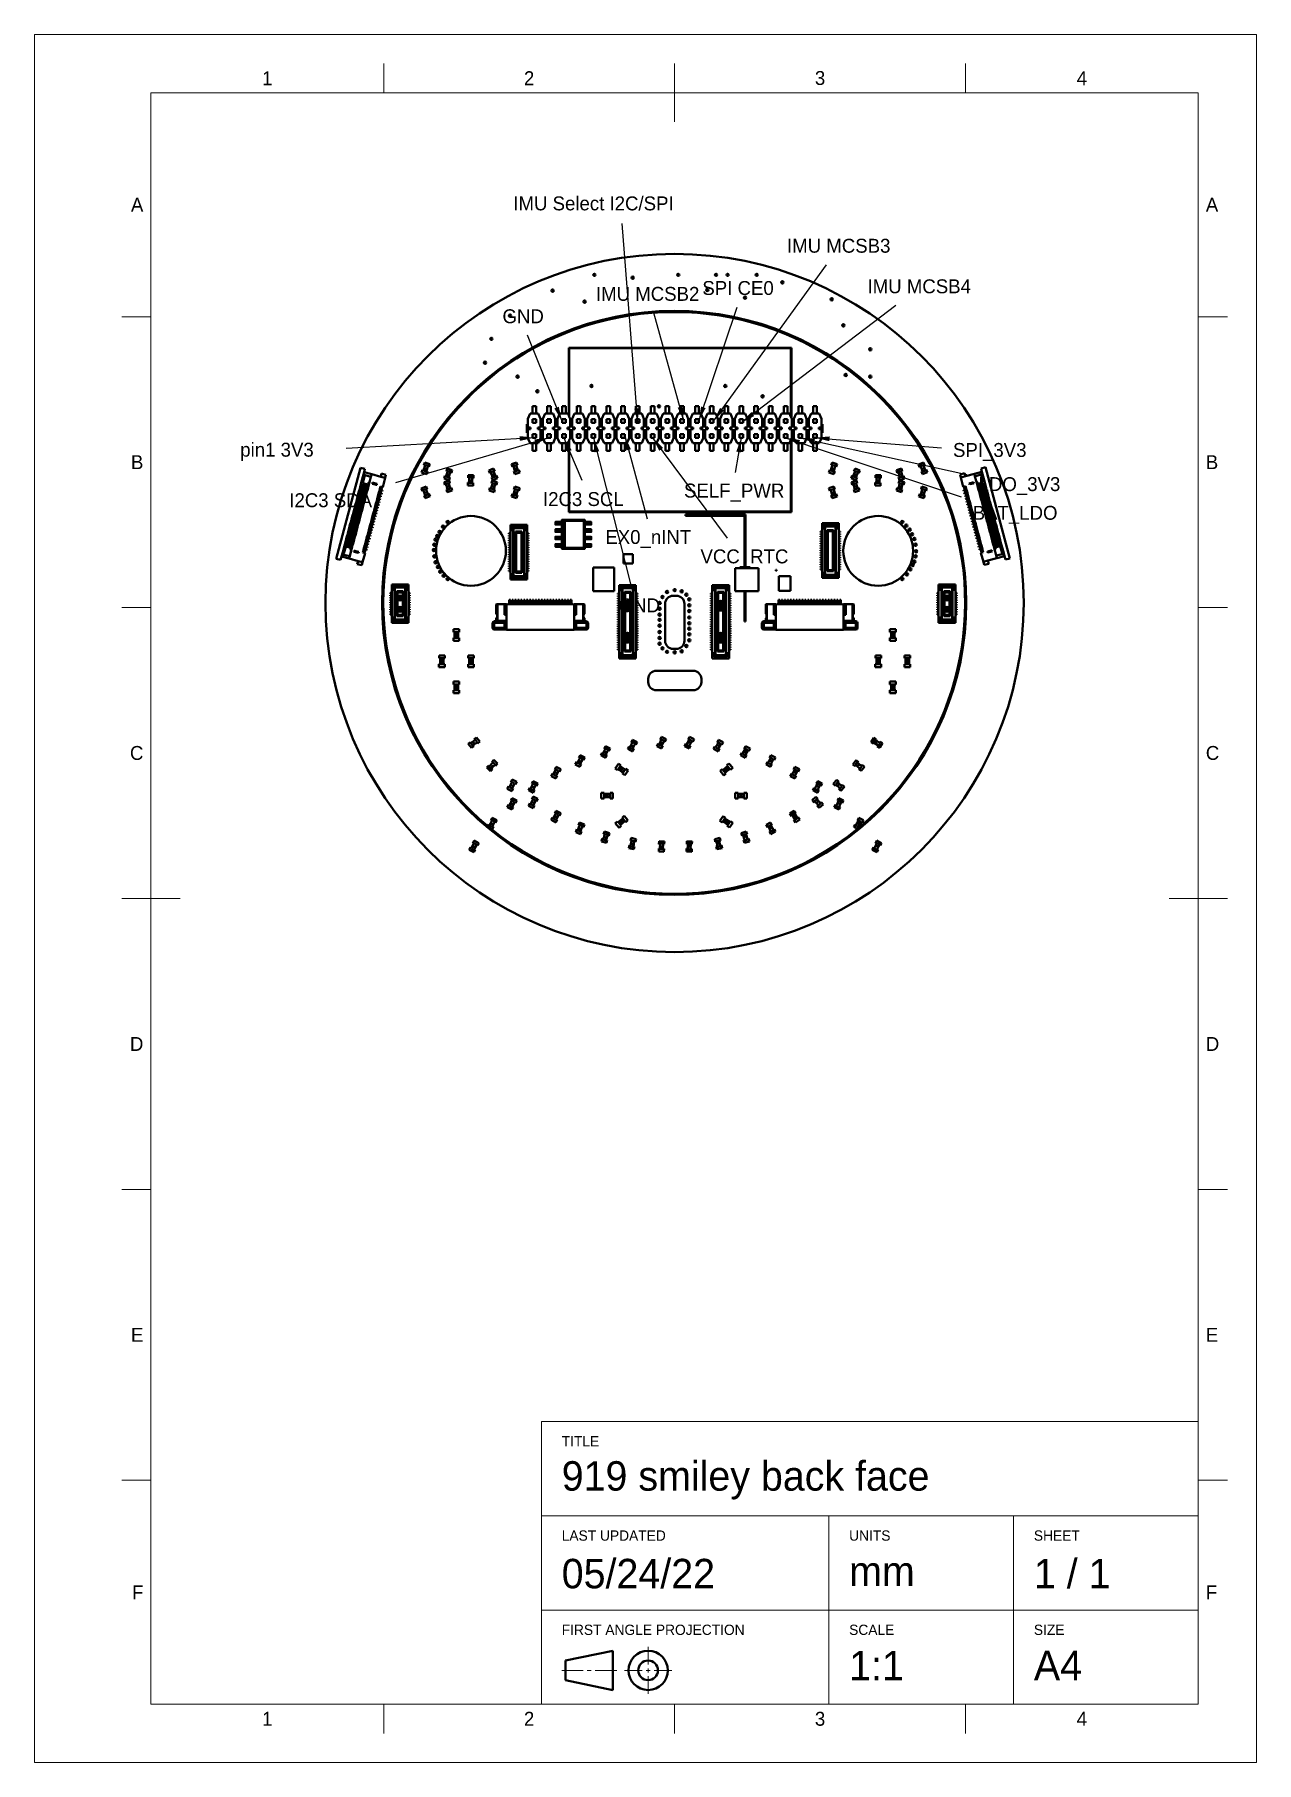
# Paper-space layout 'Sheet' of a CAD drawing. Header units: millimetres. Extents: x 0 to 210, y 0 to 297.
# The model-space entities are those that its viewports show. They can reach past a viewport. Long polylines and large blocks are cut down to what shows.
import ezdxf

# ---------------------------------------------------------------- set-up
doc = ezdxf.new("R2010")
doc.units = ezdxf.units.MM
for name, color, linetype in [('Annotations', 7, 'Continuous'), ('Border', 7, 'Continuous'), ('Geometries', 7, 'Continuous')]:
    doc.layers.add(name, color=color, linetype=linetype)
doc.styles.add('Shapr0', font='txt', dxfattribs={"height": 2.3925})
doc.styles.add('Shapr1', font='txt', dxfattribs={"height": 2.3925})
doc.dimstyles.new('ISO-25', dxfattribs={"dimtxt": 2.5, "dimasz": 2.5, "dimexe": 1.25, "dimexo": 0.625, "dimtad": 1, "dimtxsty": 'Standard', "dimcen": 2.5, "dimadec": 0, "dimazin": 0, "dimtfac": 1, "dimtmove": 0, "dimatfit": 3, "dimfxl": 1, "dimarcsym": 0})

psp = doc.layouts.new('Sheet')

msp = doc.modelspace()

# ---------------------------------------------------------------- texts
at = {"layer": 'Annotations', "linetype": 'Continuous', "lineweight": 15, "char_height": 1.7944, "width": 84.6667, "attachment_point": 4}
for s, insert in [('{\\fSF-Mono-Regular-Extended.ttf|b0|i0|c0|p0;\\H1.333333x;IMU Select I2C/SPI}', (82.28, 267.96)), ('{\\fSF-Mono-Regular-Extended.ttf|b0|i0|c0|p0;\\H1.333333x;IMU MCSB3}', (129.32, 260.68)), ('{\\fSF-Mono-Regular-Extended.ttf|b0|i0|c0|p0;\\H1.333333x;IMU MCSB2}', (96.48, 252.41)), ('{\\fSF-Mono-Regular-Extended.ttf|b0|i0|c0|p0;\\H1.333333x;SPI CE0}', (114.77, 253.42)), ('{\\fSF-Mono-Regular-Extended.ttf|b0|i0|c0|p0;\\H1.333333x;IMU MCSB4}', (143.16, 253.71)), ('{\\fSF-Mono-Regular-Extended.ttf|b0|i0|c0|p0;\\H1.333333x;GND}', (80.42, 248.56)), ('{\\fSF-Mono-Regular-Extended.ttf|b0|i0|c0|p0;\\H1.333333x;pin1 3V3}', (35.35, 225.28)), ('{\\fSF-Mono-Regular-Extended.ttf|b0|i0|c0|p0;\\H1.333333x;SPI_3V3}', (157.85, 225.25)), ('{\\fSF-Mono-Regular-Extended.ttf|b0|i0|c0|p0;\\H1.333333x;SELF_PWR}', (111.62, 218.27)), ('{\\fSF-Mono-Regular-Extended.ttf|b0|i0|c0|p0;\\H1.333333x;LDO_3V3}', (162.25, 219.38)), ('{\\fSF-Mono-Regular-Extended.ttf|b0|i0|c0|p0;\\H1.333333x;I2C3 SDA}', (43.78, 216.94)), ('{\\fSF-Mono-Regular-Extended.ttf|b0|i0|c0|p0;\\H1.333333x;I2C3 SCL}', (87.38, 217.14)), ('{\\fSF-Mono-Regular-Extended.ttf|b0|i0|c0|p0;\\H1.333333x;BAT_LDO}', (161.23, 214.45)), ('{\\fSF-Mono-Regular-Extended.ttf|b0|i0|c0|p0;\\H1.333333x;EX0_nINT}', (98.1, 210.29)), ('{\\fSF-Mono-Regular-Extended.ttf|b0|i0|c0|p0;\\H1.333333x;VCC_RTC}', (114.45, 206.96)), ('{\\fSF-Mono-Regular-Extended.ttf|b0|i0|c0|p0;\\H1.333333x;GND}', (100.37, 198.87))]:
    msp.add_mtext(s, dxfattribs=dict(at, insert=insert))
at = {"layer": 'Border', "linetype": 'Continuous', "lineweight": 15, "char_height": 2.39, "width": 2.3925, "style": 'Shapr0'}
for s, insert, attachment_point in [('1', (40, 288.3), 8), ('2', (85, 288.3), 8), ('3', (135, 288.3), 8), ('4', (180, 288.3), 8), ('A', (18.7, 267.75), 6), ('A', (201.3, 267.75), 4), ('B', (18.7, 223.5), 6), ('B', (201.3, 223.5), 4), ('C', (18.7, 173.5), 6), ('C', (201.3, 173.5), 4), ('D', (18.7, 123.5), 6), ('D', (201.3, 123.5), 4), ('E', (18.7, 73.5), 6), ('E', (201.3, 73.5), 4), ('F', (18.7, 29.25), 6), ('F', (201.3, 29.25), 4), ('1', (40, 8.7), 2), ('2', (85, 8.7), 2), ('3', (135, 8.7), 2), ('4', (180, 8.7), 2)]:
    msp.add_mtext(s, dxfattribs=dict(at, insert=insert, attachment_point=attachment_point))
at = {"layer": 'Border', "linetype": 'Continuous', "lineweight": 15, "attachment_point": 7, "style": 'Shapr1'}
for s, insert, char_height in [('TITLE', (90.6, 54.33), 1.77), ('919 smiley back face', (90.6, 45.19), 5.0625), ('LAST UPDATED', (90.6, 38.09), 1.7705), ('UNITS', (140, 38.09), 1.77), ('SHEET', (171.75, 38.09), 1.77), ('05/24/22', (90.6, 29.86), 5.063), ('mm', (140, 30.34), 5.063), ('1 / 1', (171.75, 29.86), 5.063), ('FIRST ANGLE PROJECTION', (90.6, 21.89), 1.7705), ('SCALE', (140, 21.89), 1.77), ('SIZE', (171.75, 21.89), 1.77), ('1:1', (140, 14.12), 5.063), ('A4', (171.75, 14.14), 5.063)]:
    msp.add_mtext(s, dxfattribs=dict(at, insert=insert, char_height=char_height))

# ---------------------------------------------------------------- blocks, each defined once
blk = doc.blocks.new('*U2')
at = {"layer": 'Border', "linetype": 'Continuous', "lineweight": 15}
for p, q in [((200, 58.6), (87.1, 58.6)), ((87.1, 10), (87.1, 58.6)), ((200, 10), (200, 58.6)), ((200, 42.4), (87.1, 42.4)), ((136.5, 10), (136.5, 42.4)), ((168.25, 10), (168.25, 42.4)), ((200, 26.2), (87.1, 26.2)), ((105.450088, 16.837486), (105.450088, 19.875004)), ((90.6, 15.82498), (94.312522, 15.82498)), ((94.987526, 15.82498), (95.66253, 15.82498)), ((100.050056, 15.82498), (96.337534, 15.82498)), ((104.437582, 15.82498), (101.400064, 15.82498)), ((105.112586, 15.82498), (105.78759, 15.82498)), ((105.450088, 15.487478), (105.450088, 16.162482)), ((106.462594, 15.82498), (109.500112, 15.82498)), ((105.450088, 14.812474), (105.450088, 11.774956)), ((200, 10), (87.1, 10))]:
    blk.add_line(p, q, dxfattribs=at)
at = {"layer": 'Border', "linetype": 'Continuous', "lineweight": 40}
for p, q in [((91.275004, 17.51249), (99.375052, 19.2)), ((99.375052, 19.2), (99.375052, 12.44996)), ((91.275004, 17.51249), (91.275004, 14.13747)), ((91.275004, 14.13747), (99.375052, 12.44996))]:
    blk.add_line(p, q, dxfattribs=at)
for radius in [3.37502, 1.68751]:
    blk.add_circle((105.450088, 15.82498), radius, dxfattribs=at)

# ---------------------------------------------------------------- linework, layer by layer
at = {"layer": 'Border', "linetype": 'Continuous', "lineweight": 15}
for p, q in [((60, 287), (60, 292)), ((110, 282), (110, 292)), ((160, 287), (160, 292)), ((200, 287), (20, 287)), ((20, 287), (20, 10)), ((200, 10), (200, 287)), ((20, 248.5), (15, 248.5)), ((200, 248.5), (205, 248.5)), ((20, 198.5), (15, 198.5)), ((200, 198.5), (205, 198.5)), ((25, 148.5), (15, 148.5)), ((195, 148.5), (205, 148.5)), ((20, 98.5), (15, 98.5)), ((200, 98.5), (205, 98.5)), ((20, 48.5), (15, 48.5)), ((200, 48.5), (205, 48.5)), ((20, 10), (200, 10)), ((60, 10), (60, 5)), ((110, 10), (110, 5)), ((110, 10), (110, 5)), ((160, 10), (160, 5))]:
    msp.add_line(p, q, dxfattribs=at)
at = {"layer": 'Geometries', "linetype": 'Continuous', "lineweight": 40}
for p, q in [((91.8, 243.17), (130.1, 243.17)), ((91.8, 231.52), (91.8, 243.17)), ((91.9, 243.07), (130, 243.07)), ((91.9, 231.29), (91.9, 243.07)), ((130, 243.07), (130, 231.28)), ((130.1, 243.17), (130.1, 231.05)), ((85.19, 231.84), (84.8, 230.95)), ((85.57, 231.84), (85.19, 231.84)), ((85.57, 233.14), (85.57, 231.84)), ((86.2, 233.14), (85.57, 233.14)), ((86.2, 231.84), (85.57, 231.84)), ((86.2, 233.14), (86.2, 231.84)), ((86.58, 231.84), (86.2, 231.84)), ((86.96, 230.95), (86.58, 231.84)), ((87.73, 231.84), (87.34, 230.95)), ((88.11, 231.84), (87.73, 231.84)), ((88.74, 233.14), (88.11, 233.14)), ((88.11, 231.84), (88.11, 233.14)), ((88.74, 231.84), (88.11, 231.84)), ((88.74, 233.14), (88.74, 231.84)), ((89.12, 231.84), (88.74, 231.84)), ((89.5, 230.95), (89.12, 231.84)), ((90.27, 231.84), (89.88, 230.95)), ((90.65, 231.84), (90.27, 231.84)), ((91.28, 233.14), (90.65, 233.14)), ((90.65, 231.84), (90.65, 233.14)), ((91.28, 231.84), (90.65, 231.84)), ((91.28, 233.14), (91.28, 231.84)), ((91.66, 231.84), (91.28, 231.84)), ((91.8, 231.52), (91.66, 231.84)), ((92.81, 231.84), (92.42, 230.95)), ((93.19, 231.84), (92.81, 231.84)), ((93.82, 233.14), (93.19, 233.14)), ((93.19, 231.84), (93.19, 233.14)), ((93.82, 231.84), (93.19, 231.84)), ((93.82, 233.14), (93.82, 231.84)), ((94.2, 231.84), (93.82, 231.84)), ((94.58, 230.95), (94.2, 231.84)), ((95.35, 231.84), (94.96, 230.95)), ((95.73, 231.84), (95.35, 231.84)), ((95.73, 231.84), (95.73, 233.14)), ((96.36, 233.14), (95.73, 233.14)), ((96.36, 231.84), (95.73, 231.84)), ((96.36, 233.14), (96.36, 231.84)), ((96.74, 231.84), (96.36, 231.84)), ((97.12, 230.95), (96.74, 231.84)), ((97.89, 231.84), (97.5, 230.95)), ((98.27, 231.84), (97.89, 231.84)), ((98.27, 231.84), (98.27, 233.14)), ((98.9, 233.14), (98.27, 233.14)), ((98.9, 231.84), (98.27, 231.84)), ((98.9, 233.14), (98.9, 231.84)), ((99.28, 231.84), (98.9, 231.84)), ((99.66, 230.95), (99.28, 231.84)), ((100.43, 231.84), (100.04, 230.95)), ((100.81, 231.84), (100.43, 231.84)), ((101.44, 233.14), (100.81, 233.14)), ((100.81, 231.84), (100.81, 233.14)), ((101.44, 231.84), (100.81, 231.84)), ((101.44, 233.14), (101.44, 231.84)), ((101.82, 231.84), (101.44, 231.84)), ((102.2, 230.95), (101.82, 231.84)), ((102.97, 231.84), (102.58, 230.95)), ((103.35, 231.84), (102.97, 231.84)), ((103.35, 231.84), (103.35, 233.14)), ((103.98, 233.14), (103.35, 233.14)), ((103.98, 231.84), (103.35, 231.84)), ((103.98, 233.14), (103.98, 231.84)), ((104.36, 231.84), (103.98, 231.84)), ((104.74, 230.95), (104.36, 231.84)), ((105.51, 231.84), (105.12, 230.95)), ((105.89, 231.84), (105.51, 231.84)), ((105.89, 231.84), (105.89, 233.14)), ((106.52, 233.14), (105.89, 233.14)), ((106.52, 231.84), (105.89, 231.84)), ((106.52, 233.14), (106.52, 231.84)), ((106.9, 231.84), (106.52, 231.84)), ((107.28, 230.95), (106.9, 231.84)), ((108.05, 231.84), (107.66, 230.95)), ((108.43, 231.84), (108.05, 231.84)), ((108.43, 231.84), (108.43, 233.14)), ((109.06, 233.14), (108.43, 233.14)), ((109.06, 231.84), (108.43, 231.84)), ((109.06, 233.14), (109.06, 231.84)), ((109.44, 231.84), (109.06, 231.84)), ((109.82, 230.95), (109.44, 231.84)), ((110.59, 231.84), (110.2, 230.95)), ((110.97, 231.84), (110.59, 231.84)), ((110.97, 231.84), (110.97, 233.14)), ((111.6, 233.14), (110.97, 233.14)), ((111.6, 231.84), (110.97, 231.84)), ((111.6, 233.14), (111.6, 231.84)), ((111.98, 231.84), (111.6, 231.84)), ((112.36, 230.95), (111.98, 231.84)), ((113.13, 231.84), (112.74, 230.95)), ((113.51, 231.84), (113.13, 231.84)), ((113.51, 231.84), (113.51, 233.14)), ((114.14, 233.14), (113.51, 233.14)), ((114.14, 231.84), (113.51, 231.84)), ((114.14, 233.14), (114.14, 231.84)), ((114.52, 231.84), (114.14, 231.84)), ((114.9, 230.95), (114.52, 231.84)), ((115.67, 231.84), (115.28, 230.95)), ((116.05, 231.84), (115.67, 231.84)), ((116.05, 231.84), (116.05, 233.14)), ((116.68, 233.14), (116.05, 233.14)), ((116.68, 231.84), (116.05, 231.84)), ((116.68, 233.14), (116.68, 231.84)), ((117.06, 231.84), (116.68, 231.84)), ((117.44, 230.95), (117.06, 231.84)), ((118.21, 231.84), (117.82, 230.95)), ((118.59, 231.84), (118.21, 231.84)), ((119.22, 233.14), (118.59, 233.14)), ((118.59, 231.84), (118.59, 233.14)), ((119.22, 231.84), (118.59, 231.84)), ((119.22, 233.14), (119.22, 231.84)), ((119.6, 231.84), (119.22, 231.84)), ((119.98, 230.95), (119.6, 231.84)), ((120.75, 231.84), (120.36, 230.95)), ((121.13, 231.84), (120.75, 231.84)), ((121.13, 231.84), (121.13, 233.14)), ((121.76, 233.14), (121.13, 233.14)), ((121.76, 231.84), (121.13, 231.84)), ((121.76, 233.14), (121.76, 231.84)), ((122.14, 231.84), (121.76, 231.84)), ((122.52, 230.95), (122.14, 231.84)), ((123.29, 231.84), (122.9, 230.95)), ((123.67, 231.84), (123.29, 231.84)), ((123.67, 231.84), (123.67, 233.14)), ((124.3, 233.14), (123.67, 233.14)), ((124.3, 231.84), (123.67, 231.84)), ((124.3, 233.14), (124.3, 231.84)), ((124.68, 231.84), (124.3, 231.84)), ((125.06, 230.95), (124.68, 231.84)), ((125.83, 231.84), (125.44, 230.95)), ((126.21, 231.84), (125.83, 231.84)), ((126.84, 233.14), (126.21, 233.14)), ((126.21, 231.84), (126.21, 233.14)), ((126.84, 231.84), (126.21, 231.84)), ((126.84, 233.14), (126.84, 231.84)), ((127.22, 231.84), (126.84, 231.84)), ((127.6, 230.95), (127.22, 231.84)), ((128.37, 231.84), (127.98, 230.95)), ((128.75, 231.84), (128.37, 231.84)), ((128.75, 231.84), (128.75, 233.14)), ((129.38, 233.14), (128.75, 233.14)), ((129.38, 231.84), (128.75, 231.84)), ((129.38, 233.14), (129.38, 231.84)), ((129.76, 231.84), (129.38, 231.84)), ((130, 231.28), (129.76, 231.84)), ((130.91, 231.84), (130.52, 230.95)), ((131.29, 231.84), (130.91, 231.84)), ((131.29, 231.84), (131.29, 233.14)), ((131.92, 233.14), (131.29, 233.14)), ((131.92, 231.84), (131.29, 231.84)), ((131.92, 233.14), (131.92, 231.84)), ((132.3, 231.84), (131.92, 231.84)), ((132.68, 230.95), (132.3, 231.84)), ((133.45, 231.84), (133.06, 230.95)), ((133.83, 231.84), (133.45, 231.84)), ((133.83, 231.84), (133.83, 233.14)), ((134.46, 233.14), (133.83, 233.14)), ((134.46, 231.84), (133.83, 231.84)), ((134.46, 233.14), (134.46, 231.84)), ((134.84, 231.84), (134.46, 231.84)), ((135.22, 230.95), (134.84, 231.84)), ((84.61, 230.06), (84.61, 228.53)), ((84.8, 230.06), (84.61, 230.06)), ((84.8, 230.95), (84.8, 230.06)), ((84.8, 230.06), (84.8, 229.44)), ((84.8, 229.44), (85.25, 229.44)), ((84.8, 229.15), (84.8, 228.53)), ((85.25, 229.15), (84.8, 229.15)), ((85.25, 229.44), (85.25, 229.15)), ((85.57, 230.88), (85.57, 230.25)), ((86.2, 230.88), (85.57, 230.88)), ((86.2, 230.25), (85.57, 230.25)), ((86.2, 230.88), (86.2, 230.25)), ((86.52, 229.15), (86.52, 229.44)), ((86.52, 229.44), (86.96, 229.44)), ((86.96, 229.15), (86.52, 229.15)), ((86.96, 230.06), (86.96, 230.95)), ((87.34, 230.06), (86.96, 230.06)), ((86.96, 229.44), (86.96, 230.06)), ((86.96, 228.53), (86.96, 229.15)), ((87.34, 230.95), (87.34, 230.06)), ((87.34, 230.06), (87.34, 229.44)), ((87.34, 229.44), (87.79, 229.44)), ((87.79, 229.15), (87.34, 229.15)), ((87.34, 229.15), (87.34, 228.53)), ((87.79, 229.44), (87.79, 229.15)), ((88.11, 230.25), (88.11, 230.88)), ((88.74, 230.88), (88.11, 230.88)), ((88.74, 230.25), (88.11, 230.25)), ((88.74, 230.88), (88.74, 230.25)), ((89.06, 229.15), (89.06, 229.44)), ((89.06, 229.44), (89.5, 229.44)), ((89.5, 229.15), (89.06, 229.15)), ((89.5, 230.06), (89.5, 230.95)), ((89.88, 230.06), (89.5, 230.06)), ((89.5, 229.44), (89.5, 230.06)), ((89.5, 228.53), (89.5, 229.15)), ((89.88, 230.95), (89.88, 230.06)), ((89.88, 230.06), (89.88, 229.44)), ((89.88, 229.44), (90.33, 229.44)), ((90.33, 229.15), (89.88, 229.15)), ((89.88, 229.15), (89.88, 228.53)), ((90.33, 229.44), (90.33, 229.15)), ((91.28, 230.88), (90.65, 230.88)), ((90.65, 230.25), (90.65, 230.88)), ((91.28, 230.25), (90.65, 230.25)), ((91.28, 230.88), (91.28, 230.25)), ((91.6, 229.15), (91.6, 229.44)), ((91.6, 229.44), (92.04, 229.44)), ((92.04, 229.15), (91.6, 229.15)), ((91.9, 231.29), (91.8, 231.52)), ((92.04, 230.95), (91.9, 231.29)), ((92.04, 230.06), (92.04, 230.95)), ((92.42, 230.06), (92.04, 230.06)), ((92.04, 229.44), (92.04, 230.06)), ((92.04, 228.53), (92.04, 229.15)), ((92.42, 230.95), (92.42, 230.06)), ((92.42, 230.06), (92.42, 229.44)), ((92.42, 229.44), (92.87, 229.44)), ((92.87, 229.15), (92.42, 229.15)), ((92.42, 229.15), (92.42, 228.53)), ((92.87, 229.44), (92.87, 229.15)), ((93.19, 230.25), (93.19, 230.88)), ((93.82, 230.88), (93.19, 230.88)), ((93.82, 230.25), (93.19, 230.25)), ((93.82, 230.88), (93.82, 230.25)), ((94.14, 229.15), (94.14, 229.44)), ((94.14, 229.44), (94.58, 229.44)), ((94.58, 229.15), (94.14, 229.15)), ((94.58, 230.06), (94.58, 230.95)), ((94.96, 230.06), (94.58, 230.06)), ((94.58, 229.44), (94.58, 230.06)), ((94.58, 228.53), (94.58, 229.15)), ((94.96, 230.95), (94.96, 230.06)), ((94.96, 230.06), (94.96, 229.44)), ((94.96, 229.44), (95.41, 229.44)), ((95.41, 229.15), (94.96, 229.15)), ((94.96, 229.15), (94.96, 228.53)), ((95.41, 229.44), (95.41, 229.15)), ((95.73, 230.25), (95.73, 230.88)), ((96.36, 230.88), (95.73, 230.88)), ((96.36, 230.25), (95.73, 230.25)), ((96.36, 230.88), (96.36, 230.25)), ((96.68, 229.15), (96.68, 229.44)), ((96.68, 229.44), (97.12, 229.44)), ((97.12, 229.15), (96.68, 229.15)), ((97.12, 230.06), (97.12, 230.95)), ((97.12, 229.44), (97.12, 230.06)), ((97.5, 230.06), (97.12, 230.06)), ((97.12, 228.53), (97.12, 229.15)), ((97.5, 230.95), (97.5, 230.06)), ((97.5, 230.06), (97.5, 229.44)), ((97.5, 229.44), (97.95, 229.44)), ((97.5, 229.15), (97.5, 228.53)), ((97.95, 229.15), (97.5, 229.15)), ((97.95, 229.44), (97.95, 229.15)), ((98.27, 230.25), (98.27, 230.88)), ((98.9, 230.88), (98.27, 230.88)), ((98.9, 230.25), (98.27, 230.25)), ((98.9, 230.88), (98.9, 230.25)), ((99.22, 229.15), (99.22, 229.44)), ((99.22, 229.44), (99.66, 229.44)), ((99.66, 229.15), (99.22, 229.15)), ((99.66, 230.06), (99.66, 230.95)), ((100.04, 230.06), (99.66, 230.06)), ((99.66, 229.44), (99.66, 230.06)), ((99.66, 228.53), (99.66, 229.15)), ((100.04, 230.95), (100.04, 230.06)), ((100.04, 230.06), (100.04, 229.44)), ((100.04, 229.44), (100.49, 229.44)), ((100.49, 229.15), (100.04, 229.15)), ((100.04, 229.15), (100.04, 228.53)), ((100.49, 229.44), (100.49, 229.15)), ((100.81, 230.25), (100.81, 230.88)), ((101.44, 230.88), (100.81, 230.88)), ((101.44, 230.25), (100.81, 230.25)), ((101.44, 230.88), (101.44, 230.25)), ((101.76, 229.15), (101.76, 229.44)), ((101.76, 229.44), (102.2, 229.44)), ((102.2, 229.15), (101.76, 229.15)), ((102.2, 230.06), (102.2, 230.95)), ((102.58, 230.06), (102.2, 230.06)), ((102.2, 229.44), (102.2, 230.06)), ((102.2, 228.53), (102.2, 229.15)), ((102.58, 230.95), (102.58, 230.06)), ((102.58, 230.06), (102.58, 229.44)), ((102.58, 229.44), (103.03, 229.44)), ((102.58, 229.15), (102.58, 228.53)), ((103.03, 229.15), (102.58, 229.15)), ((103.03, 229.44), (103.03, 229.15)), ((103.35, 230.25), (103.35, 230.88)), ((103.98, 230.88), (103.35, 230.88)), ((103.98, 230.25), (103.35, 230.25)), ((103.98, 230.88), (103.98, 230.25)), ((104.3, 229.44), (104.74, 229.44)), ((104.3, 229.15), (104.3, 229.44)), ((104.74, 229.15), (104.3, 229.15)), ((104.74, 230.06), (104.74, 230.95)), ((105.12, 230.06), (104.74, 230.06)), ((104.74, 229.44), (104.74, 230.06)), ((104.74, 228.53), (104.74, 229.15)), ((105.12, 230.95), (105.12, 230.06)), ((105.12, 230.06), (105.12, 229.44)), ((105.12, 229.44), (105.57, 229.44)), ((105.12, 229.15), (105.12, 228.53)), ((105.57, 229.15), (105.12, 229.15)), ((105.57, 229.44), (105.57, 229.15)), ((105.89, 230.25), (105.89, 230.88)), ((106.52, 230.88), (105.89, 230.88)), ((106.52, 230.25), (105.89, 230.25)), ((106.52, 230.88), (106.52, 230.25)), ((106.84, 229.44), (107.28, 229.44)), ((106.84, 229.15), (106.84, 229.44)), ((107.28, 229.15), (106.84, 229.15)), ((107.28, 230.06), (107.28, 230.95)), ((107.66, 230.06), (107.28, 230.06)), ((107.28, 229.44), (107.28, 230.06)), ((107.28, 228.53), (107.28, 229.15)), ((107.66, 230.95), (107.66, 230.06)), ((107.66, 230.06), (107.66, 229.44)), ((107.66, 229.44), (108.11, 229.44)), ((108.11, 229.15), (107.66, 229.15)), ((107.66, 229.15), (107.66, 228.53)), ((108.11, 229.44), (108.11, 229.15)), ((108.43, 230.25), (108.43, 230.88)), ((109.06, 230.88), (108.43, 230.88)), ((109.06, 230.25), (108.43, 230.25)), ((109.06, 230.88), (109.06, 230.25)), ((109.38, 229.15), (109.38, 229.44)), ((109.38, 229.44), (109.82, 229.44)), ((109.82, 229.15), (109.38, 229.15)), ((109.82, 230.06), (109.82, 230.95)), ((110.2, 230.06), (109.82, 230.06)), ((109.82, 229.44), (109.82, 230.06)), ((109.82, 228.53), (109.82, 229.15)), ((110.2, 230.95), (110.2, 230.06)), ((110.2, 230.06), (110.2, 229.44)), ((110.2, 229.44), (110.65, 229.44)), ((110.65, 229.15), (110.2, 229.15)), ((110.2, 229.15), (110.2, 228.53)), ((110.65, 229.44), (110.65, 229.15)), ((111.6, 230.88), (110.97, 230.88)), ((110.97, 230.25), (110.97, 230.88)), ((111.6, 230.25), (110.97, 230.25)), ((111.6, 230.88), (111.6, 230.25)), ((111.92, 229.15), (111.92, 229.44)), ((111.92, 229.44), (112.36, 229.44)), ((112.36, 229.15), (111.92, 229.15)), ((112.36, 230.06), (112.36, 230.95)), ((112.74, 230.06), (112.36, 230.06)), ((112.36, 229.44), (112.36, 230.06)), ((112.36, 228.53), (112.36, 229.15)), ((112.74, 230.95), (112.74, 230.06)), ((112.74, 230.06), (112.74, 229.44)), ((112.74, 229.44), (113.19, 229.44)), ((112.74, 229.15), (112.74, 228.53)), ((113.19, 229.15), (112.74, 229.15)), ((113.19, 229.44), (113.19, 229.15)), ((114.14, 230.88), (113.51, 230.88)), ((113.51, 230.25), (113.51, 230.88)), ((114.14, 230.25), (113.51, 230.25)), ((114.14, 230.88), (114.14, 230.25)), ((114.46, 229.15), (114.46, 229.44)), ((114.46, 229.44), (114.9, 229.44)), ((114.9, 229.15), (114.46, 229.15)), ((114.9, 230.06), (114.9, 230.95)), ((115.28, 230.06), (114.9, 230.06)), ((114.9, 229.44), (114.9, 230.06)), ((114.9, 228.53), (114.9, 229.15)), ((115.28, 230.95), (115.28, 230.06)), ((115.28, 230.06), (115.28, 229.44)), ((115.28, 229.44), (115.73, 229.44)), ((115.73, 229.15), (115.28, 229.15)), ((115.28, 229.15), (115.28, 228.53)), ((115.73, 229.44), (115.73, 229.15)), ((116.68, 230.88), (116.05, 230.88)), ((116.05, 230.25), (116.05, 230.88)), ((116.68, 230.25), (116.05, 230.25)), ((116.68, 230.88), (116.68, 230.25)), ((117, 229.44), (117.44, 229.44)), ((117, 229.15), (117, 229.44)), ((117.44, 229.15), (117, 229.15)), ((117.44, 230.06), (117.44, 230.95)), ((117.82, 230.06), (117.44, 230.06)), ((117.44, 229.44), (117.44, 230.06)), ((117.44, 228.53), (117.44, 229.15)), ((117.82, 230.95), (117.82, 230.06)), ((117.82, 230.06), (117.82, 229.44)), ((117.82, 229.44), (118.27, 229.44)), ((118.27, 229.15), (117.82, 229.15)), ((117.82, 229.15), (117.82, 228.53)), ((118.27, 229.44), (118.27, 229.15)), ((118.59, 230.25), (118.59, 230.88)), ((119.22, 230.88), (118.59, 230.88)), ((119.22, 230.25), (118.59, 230.25)), ((119.22, 230.88), (119.22, 230.25)), ((119.54, 229.15), (119.54, 229.44)), ((119.54, 229.44), (119.98, 229.44)), ((119.98, 229.15), (119.54, 229.15)), ((119.98, 230.06), (119.98, 230.95)), ((120.36, 230.06), (119.98, 230.06)), ((119.98, 229.44), (119.98, 230.06)), ((119.98, 228.53), (119.98, 229.15)), ((120.36, 230.95), (120.36, 230.06)), ((120.36, 230.06), (120.36, 229.44)), ((120.36, 229.44), (120.81, 229.44)), ((120.81, 229.15), (120.36, 229.15)), ((120.36, 229.15), (120.36, 228.53)), ((120.81, 229.44), (120.81, 229.15)), ((121.76, 230.88), (121.13, 230.88)), ((121.13, 230.25), (121.13, 230.88)), ((121.76, 230.25), (121.13, 230.25)), ((121.76, 230.88), (121.76, 230.25)), ((122.08, 229.44), (122.52, 229.44)), ((122.08, 229.15), (122.08, 229.44)), ((122.52, 229.15), (122.08, 229.15)), ((122.52, 230.06), (122.52, 230.95)), ((122.9, 230.06), (122.52, 230.06)), ((122.52, 229.44), (122.52, 230.06)), ((122.52, 228.53), (122.52, 229.15)), ((122.9, 230.95), (122.9, 230.06)), ((122.9, 230.06), (122.9, 229.44)), ((122.9, 229.44), (123.35, 229.44)), ((123.35, 229.15), (122.9, 229.15)), ((122.9, 229.15), (122.9, 228.53)), ((123.35, 229.44), (123.35, 229.15)), ((123.67, 230.25), (123.67, 230.88)), ((124.3, 230.88), (123.67, 230.88)), ((124.3, 230.25), (123.67, 230.25)), ((124.3, 230.88), (124.3, 230.25)), ((124.62, 229.15), (124.62, 229.44)), ((124.62, 229.44), (125.06, 229.44)), ((125.06, 229.15), (124.62, 229.15)), ((125.06, 230.06), (125.06, 230.95)), ((125.44, 230.06), (125.06, 230.06)), ((125.06, 229.44), (125.06, 230.06)), ((125.06, 228.53), (125.06, 229.15)), ((125.44, 230.95), (125.44, 230.06)), ((125.44, 230.06), (125.44, 229.44)), ((125.44, 229.44), (125.89, 229.44)), ((125.44, 229.15), (125.44, 228.53)), ((125.89, 229.15), (125.44, 229.15)), ((125.89, 229.44), (125.89, 229.15)), ((126.84, 230.88), (126.21, 230.88)), ((126.21, 230.25), (126.21, 230.88)), ((126.84, 230.25), (126.21, 230.25)), ((126.84, 230.88), (126.84, 230.25)), ((127.16, 229.15), (127.16, 229.44)), ((127.16, 229.44), (127.6, 229.44)), ((127.6, 229.15), (127.16, 229.15)), ((127.6, 230.06), (127.6, 230.95)), ((127.98, 230.06), (127.6, 230.06)), ((127.6, 229.44), (127.6, 230.06)), ((127.6, 228.53), (127.6, 229.15)), ((127.98, 230.95), (127.98, 230.06)), ((127.98, 230.06), (127.98, 229.44)), ((127.98, 229.44), (128.43, 229.44)), ((128.43, 229.15), (127.98, 229.15)), ((127.98, 229.15), (127.98, 228.53)), ((128.43, 229.44), (128.43, 229.15)), ((128.75, 230.25), (128.75, 230.88)), ((129.38, 230.88), (128.75, 230.88)), ((129.38, 230.25), (128.75, 230.25)), ((129.38, 230.88), (129.38, 230.25)), ((129.7, 229.15), (129.7, 229.44)), ((129.7, 229.44), (130.14, 229.44)), ((130.14, 229.15), (129.7, 229.15)), ((130.1, 231.05), (130, 231.28)), ((130.14, 230.95), (130.1, 231.05)), ((130.14, 230.06), (130.14, 230.95)), ((130.52, 230.06), (130.14, 230.06)), ((130.14, 229.44), (130.14, 230.06)), ((130.14, 228.53), (130.14, 229.15)), ((130.52, 230.95), (130.52, 230.06)), ((130.52, 230.06), (130.52, 229.44)), ((130.52, 229.44), (130.97, 229.44)), ((130.52, 229.15), (130.52, 228.53)), ((130.97, 229.15), (130.52, 229.15)), ((130.97, 229.44), (130.97, 229.15)), ((131.29, 230.25), (131.29, 230.88)), ((131.92, 230.88), (131.29, 230.88)), ((131.92, 230.25), (131.29, 230.25)), ((131.92, 230.88), (131.92, 230.25)), ((132.24, 229.15), (132.24, 229.44)), ((132.24, 229.44), (132.68, 229.44)), ((132.68, 229.15), (132.24, 229.15)), ((132.68, 230.06), (132.68, 230.95)), ((133.06, 230.06), (132.68, 230.06)), ((132.68, 229.44), (132.68, 230.06)), ((132.68, 228.53), (132.68, 229.15)), ((133.06, 230.95), (133.06, 230.06)), ((133.06, 230.06), (133.06, 229.44)), ((133.06, 229.44), (133.51, 229.44)), ((133.06, 229.15), (133.06, 228.53)), ((133.51, 229.15), (133.06, 229.15)), ((133.51, 229.44), (133.51, 229.15)), ((134.46, 230.88), (133.83, 230.88)), ((133.83, 230.25), (133.83, 230.88)), ((134.46, 230.25), (133.83, 230.25)), ((134.46, 230.88), (134.46, 230.25)), ((134.78, 229.15), (134.78, 229.44)), ((134.78, 229.44), (135.22, 229.44)), ((135.22, 229.15), (134.78, 229.15)), ((135.22, 230.06), (135.22, 230.95)), ((135.41, 230.06), (135.22, 230.06)), ((135.22, 229.44), (135.22, 230.06)), ((135.22, 228.53), (135.22, 229.15)), ((135.41, 230.06), (135.41, 228.53)), ((84.8, 228.53), (84.61, 228.53)), ((84.8, 228.53), (84.8, 227.64)), ((84.8, 227.64), (85.19, 226.76)), ((85.19, 226.76), (85.57, 226.76)), ((86.2, 228.34), (85.57, 228.34)), ((85.57, 228.34), (85.57, 227.71)), ((86.2, 227.71), (85.57, 227.71)), ((85.57, 226.76), (85.57, 225.45)), ((85.57, 226.76), (86.2, 226.76)), ((86.2, 228.34), (86.2, 227.71)), ((86.2, 226.76), (86.2, 225.45)), ((86.2, 226.76), (86.58, 226.76)), ((86.58, 226.76), (86.96, 227.64)), ((87.34, 228.53), (86.96, 228.53)), ((86.96, 227.64), (86.96, 228.53)), ((87.34, 228.53), (87.34, 227.64)), ((87.34, 227.64), (87.73, 226.76)), ((87.73, 226.76), (88.11, 226.76)), ((88.11, 227.71), (88.11, 228.34)), ((88.74, 228.34), (88.11, 228.34)), ((88.74, 227.71), (88.11, 227.71)), ((88.11, 225.45), (88.11, 226.76)), ((88.11, 226.76), (88.74, 226.76)), ((88.74, 228.34), (88.74, 227.71)), ((88.74, 226.76), (88.74, 225.45)), ((88.74, 226.76), (89.12, 226.76)), ((89.12, 226.76), (89.5, 227.64)), ((89.88, 228.53), (89.5, 228.53)), ((89.5, 227.64), (89.5, 228.53)), ((89.88, 228.53), (89.88, 227.64)), ((89.88, 227.64), (90.27, 226.76)), ((90.27, 226.76), (90.65, 226.76)), ((91.28, 228.34), (90.65, 228.34)), ((90.65, 227.71), (90.65, 228.34)), ((91.28, 227.71), (90.65, 227.71)), ((90.65, 225.45), (90.65, 226.76)), ((90.65, 226.76), (91.28, 226.76)), ((91.28, 228.34), (91.28, 227.71)), ((91.28, 226.76), (91.28, 225.45)), ((91.28, 226.76), (91.66, 226.76)), ((91.66, 226.76), (91.8, 227.07)), ((91.8, 227.07), (91.9, 227.3)), ((91.8, 214.9), (91.8, 227.07)), ((91.9, 227.3), (92.04, 227.64)), ((91.9, 215), (91.9, 227.3)), ((92.42, 228.53), (92.04, 228.53)), ((92.04, 227.64), (92.04, 228.53)), ((92.42, 228.53), (92.42, 227.64)), ((92.42, 227.64), (92.81, 226.76)), ((92.81, 226.76), (93.19, 226.76)), ((93.19, 227.71), (93.19, 228.34)), ((93.82, 228.34), (93.19, 228.34)), ((93.82, 227.71), (93.19, 227.71)), ((93.19, 226.76), (93.82, 226.76)), ((93.19, 225.45), (93.19, 226.76)), ((93.82, 228.34), (93.82, 227.71)), ((93.82, 226.76), (94.2, 226.76)), ((93.82, 226.76), (93.82, 225.45)), ((94.2, 226.76), (94.58, 227.64)), ((94.96, 228.53), (94.58, 228.53)), ((94.58, 227.64), (94.58, 228.53)), ((94.96, 228.53), (94.96, 227.64)), ((94.96, 227.64), (95.35, 226.76)), ((95.35, 226.76), (95.73, 226.76)), ((95.73, 227.71), (95.73, 228.34)), ((96.36, 228.34), (95.73, 228.34)), ((96.36, 227.71), (95.73, 227.71)), ((95.73, 225.45), (95.73, 226.76)), ((95.73, 226.76), (96.36, 226.76)), ((96.36, 228.34), (96.36, 227.71)), ((96.36, 226.76), (96.36, 225.45)), ((96.36, 226.76), (96.74, 226.76)), ((96.74, 226.76), (97.12, 227.64)), ((97.5, 228.53), (97.12, 228.53)), ((97.12, 227.64), (97.12, 228.53)), ((97.5, 228.53), (97.5, 227.64)), ((97.5, 227.64), (97.89, 226.76)), ((97.89, 226.76), (98.27, 226.76)), ((98.9, 228.34), (98.27, 228.34)), ((98.27, 227.71), (98.27, 228.34)), ((98.9, 227.71), (98.27, 227.71)), ((98.27, 225.45), (98.27, 226.76)), ((98.27, 226.76), (98.9, 226.76)), ((98.9, 228.34), (98.9, 227.71)), ((98.9, 226.76), (98.9, 225.45)), ((98.9, 226.76), (99.28, 226.76)), ((99.28, 226.76), (99.66, 227.64)), ((100.04, 228.53), (99.66, 228.53)), ((99.66, 227.64), (99.66, 228.53)), ((100.04, 228.53), (100.04, 227.64)), ((100.04, 227.64), (100.43, 226.76)), ((100.43, 226.76), (100.81, 226.76)), ((100.81, 227.71), (100.81, 228.34)), ((101.44, 228.34), (100.81, 228.34)), ((101.44, 227.71), (100.81, 227.71)), ((100.81, 225.45), (100.81, 226.76)), ((100.81, 226.76), (101.44, 226.76)), ((101.44, 228.34), (101.44, 227.71)), ((101.44, 226.76), (101.44, 225.45)), ((101.44, 226.76), (101.82, 226.76)), ((101.82, 226.76), (102.2, 227.64)), ((102.58, 228.53), (102.2, 228.53)), ((102.2, 227.64), (102.2, 228.53)), ((102.58, 228.53), (102.58, 227.64)), ((102.58, 227.64), (102.97, 226.76)), ((102.97, 226.76), (103.35, 226.76)), ((103.98, 228.34), (103.35, 228.34)), ((103.35, 227.71), (103.35, 228.34)), ((103.98, 227.71), (103.35, 227.71)), ((103.35, 225.45), (103.35, 226.76)), ((103.35, 226.76), (103.98, 226.76)), ((103.98, 228.34), (103.98, 227.71)), ((103.98, 226.76), (103.98, 225.45)), ((103.98, 226.76), (104.36, 226.76)), ((104.36, 226.76), (104.74, 227.64)), ((105.12, 228.53), (104.74, 228.53)), ((104.74, 227.64), (104.74, 228.53)), ((105.12, 228.53), (105.12, 227.64)), ((105.12, 227.64), (105.51, 226.76)), ((105.51, 226.76), (105.89, 226.76)), ((105.89, 227.71), (105.89, 228.34)), ((106.52, 228.34), (105.89, 228.34)), ((106.52, 227.71), (105.89, 227.71)), ((105.89, 225.45), (105.89, 226.76)), ((105.89, 226.76), (106.52, 226.76)), ((106.52, 228.34), (106.52, 227.71)), ((106.52, 226.76), (106.52, 225.45)), ((106.52, 226.76), (106.9, 226.76)), ((106.9, 226.76), (107.28, 227.64)), ((107.66, 228.53), (107.28, 228.53)), ((107.28, 227.64), (107.28, 228.53)), ((107.66, 228.53), (107.66, 227.64)), ((107.66, 227.64), (108.05, 226.76)), ((108.05, 226.76), (108.43, 226.76)), ((109.06, 228.34), (108.43, 228.34)), ((108.43, 227.71), (108.43, 228.34)), ((109.06, 227.71), (108.43, 227.71)), ((108.43, 225.45), (108.43, 226.76)), ((108.43, 226.76), (109.06, 226.76)), ((109.06, 228.34), (109.06, 227.71)), ((109.06, 226.76), (109.06, 225.45)), ((109.06, 226.76), (109.44, 226.76)), ((109.44, 226.76), (109.82, 227.64)), ((110.2, 228.53), (109.82, 228.53)), ((109.82, 227.64), (109.82, 228.53)), ((110.2, 228.53), (110.2, 227.64)), ((110.2, 227.64), (110.59, 226.76)), ((110.59, 226.76), (110.97, 226.76)), ((110.97, 227.71), (110.97, 228.34)), ((111.6, 228.34), (110.97, 228.34)), ((111.6, 227.71), (110.97, 227.71)), ((110.97, 225.45), (110.97, 226.76)), ((110.97, 226.76), (111.6, 226.76)), ((111.6, 228.34), (111.6, 227.71)), ((111.6, 226.76), (111.6, 225.45)), ((111.6, 226.76), (111.98, 226.76)), ((111.98, 226.76), (112.36, 227.64)), ((112.36, 227.64), (112.36, 228.53)), ((112.74, 228.53), (112.36, 228.53)), ((112.74, 228.53), (112.74, 227.64)), ((112.74, 227.64), (113.13, 226.76)), ((113.13, 226.76), (113.51, 226.76)), ((114.14, 228.34), (113.51, 228.34)), ((113.51, 227.71), (113.51, 228.34)), ((114.14, 227.71), (113.51, 227.71)), ((113.51, 225.45), (113.51, 226.76)), ((113.51, 226.76), (114.14, 226.76)), ((114.14, 228.34), (114.14, 227.71)), ((114.14, 226.76), (114.14, 225.45)), ((114.14, 226.76), (114.52, 226.76)), ((114.52, 226.76), (114.9, 227.64)), ((115.28, 228.53), (114.9, 228.53)), ((114.9, 227.64), (114.9, 228.53)), ((115.28, 228.53), (115.28, 227.64)), ((115.28, 227.64), (115.67, 226.76)), ((115.67, 226.76), (116.05, 226.76)), ((116.05, 227.71), (116.05, 228.34)), ((116.68, 228.34), (116.05, 228.34)), ((116.68, 227.71), (116.05, 227.71)), ((116.05, 225.45), (116.05, 226.76)), ((116.05, 226.76), (116.68, 226.76)), ((116.68, 228.34), (116.68, 227.71)), ((116.68, 226.76), (116.68, 225.45)), ((116.68, 226.76), (117.06, 226.76)), ((117.06, 226.76), (117.44, 227.64)), ((117.82, 228.53), (117.44, 228.53)), ((117.44, 227.64), (117.44, 228.53)), ((117.82, 228.53), (117.82, 227.64)), ((117.82, 227.64), (118.21, 226.76)), ((118.21, 226.76), (118.59, 226.76)), ((118.59, 227.71), (118.59, 228.34)), ((119.22, 228.34), (118.59, 228.34)), ((119.22, 227.71), (118.59, 227.71)), ((118.59, 225.45), (118.59, 226.76)), ((118.59, 226.76), (119.22, 226.76)), ((119.22, 228.34), (119.22, 227.71)), ((119.22, 226.76), (119.22, 225.45)), ((119.22, 226.76), (119.6, 226.76)), ((119.6, 226.76), (119.98, 227.64)), ((120.36, 228.53), (119.98, 228.53)), ((119.98, 227.64), (119.98, 228.53)), ((120.36, 228.53), (120.36, 227.64)), ((120.36, 227.64), (120.75, 226.76)), ((120.75, 226.76), (121.13, 226.76)), ((121.13, 227.71), (121.13, 228.34)), ((121.76, 228.34), (121.13, 228.34)), ((121.76, 227.71), (121.13, 227.71)), ((121.13, 225.45), (121.13, 226.76)), ((121.13, 226.76), (121.76, 226.76)), ((121.76, 228.34), (121.76, 227.71)), ((121.76, 226.76), (121.76, 225.45)), ((121.76, 226.76), (122.14, 226.76)), ((122.14, 226.76), (122.52, 227.64)), ((122.9, 228.53), (122.52, 228.53)), ((122.52, 227.64), (122.52, 228.53)), ((122.9, 228.53), (122.9, 227.64)), ((122.9, 227.64), (123.29, 226.76)), ((123.29, 226.76), (123.67, 226.76)), ((123.67, 227.71), (123.67, 228.34)), ((124.3, 228.34), (123.67, 228.34)), ((124.3, 227.71), (123.67, 227.71)), ((123.67, 225.45), (123.67, 226.76)), ((123.67, 226.76), (124.3, 226.76)), ((124.3, 228.34), (124.3, 227.71)), ((124.3, 226.76), (124.3, 225.45)), ((124.3, 226.76), (124.68, 226.76)), ((124.68, 226.76), (125.06, 227.64)), ((125.44, 228.53), (125.06, 228.53)), ((125.06, 227.64), (125.06, 228.53)), ((125.44, 228.53), (125.44, 227.64)), ((125.44, 227.64), (125.83, 226.76)), ((125.83, 226.76), (126.21, 226.76)), ((126.21, 227.71), (126.21, 228.34)), ((126.84, 228.34), (126.21, 228.34)), ((126.84, 227.71), (126.21, 227.71)), ((126.21, 225.45), (126.21, 226.76)), ((126.21, 226.76), (126.84, 226.76)), ((126.84, 228.34), (126.84, 227.71)), ((126.84, 226.76), (126.84, 225.45)), ((126.84, 226.76), (127.22, 226.76)), ((127.22, 226.76), (127.6, 227.64)), ((127.98, 228.53), (127.6, 228.53)), ((127.6, 227.64), (127.6, 228.53)), ((127.98, 228.53), (127.98, 227.64)), ((127.98, 227.64), (128.37, 226.76)), ((128.37, 226.76), (128.75, 226.76)), ((128.75, 227.71), (128.75, 228.34)), ((129.38, 228.34), (128.75, 228.34)), ((129.38, 227.71), (128.75, 227.71)), ((128.75, 225.45), (128.75, 226.76)), ((128.75, 226.76), (129.38, 226.76)), ((129.38, 228.34), (129.38, 227.71)), ((129.38, 226.76), (129.38, 225.45)), ((129.38, 226.76), (129.76, 226.76)), ((129.76, 226.76), (130, 227.31)), ((130, 227.31), (130.1, 227.54)), ((130, 227.31), (130, 215)), ((130.1, 227.54), (130.14, 227.64)), ((130.1, 227.54), (130.1, 214.9)), ((130.52, 228.53), (130.14, 228.53)), ((130.14, 227.64), (130.14, 228.53)), ((130.52, 228.53), (130.52, 227.64)), ((130.52, 227.64), (130.91, 226.76)), ((130.91, 226.76), (131.29, 226.76)), ((131.92, 228.34), (131.29, 228.34)), ((131.29, 227.71), (131.29, 228.34)), ((131.92, 227.71), (131.29, 227.71)), ((131.29, 225.45), (131.29, 226.76)), ((131.29, 226.76), (131.92, 226.76)), ((131.92, 228.34), (131.92, 227.71)), ((131.92, 226.76), (131.92, 225.45)), ((131.92, 226.76), (132.3, 226.76)), ((132.3, 226.76), (132.68, 227.64)), ((133.06, 228.53), (132.68, 228.53)), ((132.68, 227.64), (132.68, 228.53)), ((133.06, 228.53), (133.06, 227.64)), ((133.06, 227.64), (133.45, 226.76)), ((133.45, 226.76), (133.83, 226.76)), ((133.83, 227.71), (133.83, 228.34)), ((134.46, 228.34), (133.83, 228.34)), ((134.46, 227.71), (133.83, 227.71)), ((133.83, 225.45), (133.83, 226.76)), ((133.83, 226.76), (134.46, 226.76)), ((134.46, 228.34), (134.46, 227.71)), ((134.46, 226.76), (134.46, 225.45)), ((134.46, 226.76), (134.84, 226.76)), ((134.84, 226.76), (135.22, 227.64)), ((135.41, 228.53), (135.22, 228.53)), ((135.22, 227.64), (135.22, 228.53)), ((66.87, 222.15), (67.11, 222.9)), ((67.07, 223.43), (66.92, 222.96)), ((66.92, 222.96), (67.11, 222.9)), ((67.93, 223.16), (67.07, 223.43)), ((67.11, 222.9), (67.14, 223.01)), ((67.14, 223.01), (67.62, 222.86)), ((67.62, 222.86), (67.58, 222.75)), ((67.77, 222.69), (67.93, 223.16)), ((82.84, 223.43), (81.98, 223.16)), ((81.98, 223.16), (82.13, 222.69)), ((82.29, 222.86), (82.77, 223.01)), ((82.33, 222.75), (82.29, 222.86)), ((82.77, 223.01), (82.8, 222.9)), ((82.8, 222.9), (82.99, 222.96)), ((82.8, 222.9), (83.04, 222.15)), ((82.99, 222.96), (82.84, 223.43)), ((86.2, 225.45), (85.57, 225.45)), ((88.74, 225.45), (88.11, 225.45)), ((91.28, 225.45), (90.65, 225.45)), ((93.82, 225.45), (93.19, 225.45)), ((96.36, 225.45), (95.73, 225.45)), ((98.9, 225.45), (98.27, 225.45)), ((101.44, 225.45), (100.81, 225.45)), ((103.98, 225.45), (103.35, 225.45)), ((106.52, 225.45), (105.89, 225.45)), ((109.06, 225.45), (108.43, 225.45)), ((111.6, 225.45), (110.97, 225.45)), ((114.14, 225.45), (113.51, 225.45)), ((116.68, 225.45), (116.05, 225.45)), ((119.22, 225.45), (118.59, 225.45)), ((121.76, 225.45), (121.13, 225.45)), ((124.3, 225.45), (123.67, 225.45)), ((126.84, 225.45), (126.21, 225.45)), ((129.38, 225.45), (128.75, 225.45)), ((131.92, 225.45), (131.29, 225.45)), ((134.46, 225.45), (133.83, 225.45)), ((136.87, 222.15), (137.11, 222.9)), ((137.07, 223.43), (136.92, 222.96)), ((136.92, 222.96), (137.11, 222.9)), ((137.93, 223.16), (137.07, 223.43)), ((137.11, 222.9), (137.14, 223.01)), ((137.14, 223.01), (137.62, 222.86)), ((137.62, 222.86), (137.58, 222.75)), ((137.77, 222.69), (137.93, 223.16)), ((152.76, 223.45), (151.92, 223.1)), ((151.92, 223.1), (152.12, 222.64)), ((152.26, 222.82), (152.72, 223.01)), ((152.3, 222.72), (152.26, 222.82)), ((152.72, 223.01), (152.76, 222.91)), ((152.95, 222.98), (152.76, 223.45)), ((152.76, 222.91), (152.95, 222.98)), ((152.76, 222.91), (153.06, 222.18)), ((51.83, 206.9), (56.02, 222.55)), ((56.02, 222.55), (56.79, 222.34)), ((56.09, 219.71), (56.43, 220.99)), ((56.4, 219.91), (56.72, 221.12)), ((57.26, 219.68), (56.4, 219.91)), ((56.43, 220.99), (56.64, 221.76)), ((56.43, 220.99), (56.57, 220.95)), ((56.57, 220.95), (56.68, 221.34)), ((56.64, 221.76), (56.79, 222.34)), ((56.64, 221.76), (57.94, 221.41)), ((56.82, 221.29), (56.68, 221.34)), ((56.72, 221.12), (56.77, 221.1)), ((56.77, 221.1), (56.82, 221.29)), ((57.82, 220.97), (56.82, 221.29)), ((57.39, 219.95), (57.33, 219.71)), ((57.45, 219.98), (57.37, 219.65)), ((57.45, 219.98), (57.39, 219.95)), ((57.45, 219.98), (57.57, 220.04)), ((57.46, 219.62), (57.57, 220.04)), ((57.57, 220.04), (57.82, 220.97)), ((57.82, 220.97), (57.94, 221.41)), ((59.49, 221), (57.94, 221.41)), ((58.03, 219.8), (58.07, 219.98)), ((58.12, 219.78), (58.03, 219.8)), ((58.07, 219.98), (58.85, 219.77)), ((58.12, 219.78), (58.17, 219.93)), ((58.75, 219.78), (58.17, 219.93)), ((59.49, 221), (59.63, 221.53)), ((60.26, 220.79), (59.49, 221)), ((59.63, 221.53), (60.4, 221.32)), ((59.84, 219.22), (60.26, 220.79)), ((60.26, 220.79), (60.4, 221.32)), ((66.68, 222.21), (66.53, 221.73)), ((66.53, 221.73), (67.39, 221.46)), ((66.87, 222.15), (66.68, 222.21)), ((66.84, 222.05), (66.87, 222.15)), ((67.32, 221.9), (66.84, 222.05)), ((67.14, 222.36), (67.17, 222.46)), ((67.24, 222.33), (67.14, 222.36)), ((67.17, 222.46), (67.27, 222.43)), ((67.27, 222.43), (67.24, 222.33)), ((67.35, 222), (67.32, 221.9)), ((67.58, 222.75), (67.35, 222)), ((67.54, 221.94), (67.35, 222)), ((67.39, 221.46), (67.54, 221.94)), ((67.58, 222.75), (67.77, 222.69)), ((70.54, 221.17), (70.39, 220.7)), ((70.39, 220.7), (71.25, 220.43)), ((71.25, 220.33), (70.39, 220.06)), ((70.39, 220.06), (70.54, 219.58)), ((70.73, 221.11), (70.54, 221.17)), ((70.7, 221.02), (70.73, 221.11)), ((71.18, 220.87), (70.7, 221.02)), ((70.7, 219.75), (71.18, 219.9)), ((70.73, 221.11), (70.97, 221.86)), ((70.93, 222.4), (70.78, 221.92)), ((70.78, 221.92), (70.97, 221.86)), ((71.79, 222.13), (70.93, 222.4)), ((70.97, 221.86), (71.01, 221.97)), ((71.01, 221.97), (71.48, 221.82)), ((71.01, 221.33), (71.04, 221.42)), ((71.1, 221.3), (71.01, 221.33)), ((71.04, 221.42), (71.13, 221.39)), ((71.13, 221.39), (71.1, 221.3)), ((71.21, 220.96), (71.18, 220.87)), ((71.18, 219.9), (71.21, 219.79)), ((71.45, 221.71), (71.21, 220.96)), ((71.4, 220.9), (71.21, 220.96)), ((71.21, 219.79), (71.4, 219.85)), ((71.21, 219.79), (71.45, 219.04)), ((71.25, 220.43), (71.4, 220.9)), ((71.4, 219.85), (71.25, 220.33)), ((71.48, 221.82), (71.45, 221.71)), ((71.45, 221.71), (71.64, 221.65)), ((71.64, 221.65), (71.79, 222.13)), ((74.49, 220), (74.47, 219.5)), ((74.69, 220), (74.49, 220)), ((74.54, 221.29), (74.52, 220.79)), ((74.52, 220.79), (74.72, 220.78)), ((75.44, 221.25), (74.54, 221.29)), ((74.68, 219.9), (74.69, 220)), ((75.18, 219.87), (74.68, 219.9)), ((74.69, 220), (74.72, 220.78)), ((74.72, 220.78), (74.73, 220.89)), ((74.73, 220.89), (75.23, 220.87)), ((74.9, 220.37), (75, 220.37)), ((74.9, 220.27), (74.9, 220.37)), ((75, 220.27), (74.9, 220.27)), ((75, 220.37), (75, 220.27)), ((75.19, 219.97), (75.18, 219.87)), ((75.22, 220.76), (75.19, 219.97)), ((75.39, 219.96), (75.19, 219.97)), ((75.23, 220.87), (75.22, 220.76)), ((75.22, 220.76), (75.42, 220.75)), ((75.37, 219.46), (75.39, 219.96)), ((75.42, 220.75), (75.44, 221.25)), ((78.89, 222.41), (78.06, 222.07)), ((78.06, 222.07), (78.25, 221.6)), ((78.25, 221.6), (78.44, 221.68)), ((78.39, 221.78), (78.86, 221.98)), ((78.44, 221.68), (78.39, 221.78)), ((78.74, 220.95), (78.44, 221.68)), ((78.46, 219.04), (78.7, 219.79)), ((78.66, 220.33), (78.51, 219.85)), ((78.51, 219.85), (78.7, 219.79)), ((78.74, 220.95), (78.55, 220.88)), ((78.55, 220.88), (78.74, 220.41)), ((79.52, 220.06), (78.66, 220.33)), ((78.7, 219.79), (78.73, 219.9)), ((78.73, 219.9), (79.21, 219.75)), ((78.78, 220.86), (78.74, 220.95)), ((78.74, 220.41), (79.58, 220.76)), ((78.77, 221.38), (78.87, 221.42)), ((78.81, 221.29), (78.77, 221.38)), ((79.24, 221.05), (78.78, 220.86)), ((78.9, 221.33), (78.81, 221.29)), ((78.86, 221.98), (78.9, 221.87)), ((78.87, 221.42), (78.9, 221.33)), ((79.08, 221.95), (78.89, 222.41)), ((78.9, 221.87), (79.08, 221.95)), ((78.9, 221.87), (79.2, 221.14)), ((79.38, 221.22), (79.2, 221.14)), ((79.2, 221.14), (79.24, 221.05)), ((79.37, 219.58), (79.52, 220.06)), ((79.58, 220.76), (79.38, 221.22)), ((82.13, 222.69), (82.33, 222.75)), ((82.56, 222), (82.33, 222.75)), ((82.56, 222), (82.37, 221.94)), ((82.37, 221.94), (82.52, 221.46)), ((82.52, 221.46), (83.38, 221.73)), ((82.59, 221.9), (82.56, 222)), ((83.07, 222.05), (82.59, 221.9)), ((82.63, 222.42), (82.73, 222.45)), ((82.66, 222.33), (82.63, 222.42)), ((82.76, 222.36), (82.66, 222.33)), ((82.73, 222.45), (82.76, 222.36)), ((83.23, 222.21), (83.04, 222.15)), ((83.04, 222.15), (83.07, 222.05)), ((83.38, 221.73), (83.23, 222.21)), ((136.68, 222.21), (136.53, 221.73)), ((136.53, 221.73), (137.39, 221.46)), ((136.87, 222.15), (136.68, 222.21)), ((136.84, 222.05), (136.87, 222.15)), ((137.32, 221.9), (136.84, 222.05)), ((137.14, 222.36), (137.17, 222.46)), ((137.24, 222.33), (137.14, 222.36)), ((137.17, 222.46), (137.27, 222.43)), ((137.27, 222.43), (137.24, 222.33)), ((137.35, 222), (137.32, 221.9)), ((137.58, 222.75), (137.35, 222)), ((137.54, 221.94), (137.35, 222)), ((137.39, 221.46), (137.54, 221.94)), ((137.58, 222.75), (137.77, 222.69)), ((140.52, 221.22), (140.33, 220.76)), ((140.33, 220.76), (141.17, 220.41)), ((141.25, 220.33), (140.39, 220.06)), ((140.39, 220.06), (140.54, 219.58)), ((140.71, 221.14), (140.52, 221.22)), ((140.67, 221.05), (140.71, 221.14)), ((141.13, 220.86), (140.67, 221.05)), ((140.7, 219.75), (141.18, 219.9)), ((140.71, 221.14), (141.01, 221.87)), ((141.02, 222.41), (140.83, 221.95)), ((140.83, 221.95), (141.01, 221.87)), ((141, 221.33), (141.04, 221.43)), ((141.09, 221.29), (141, 221.33)), ((141.01, 221.87), (141.05, 221.98)), ((141.85, 222.07), (141.02, 222.41)), ((141.04, 221.43), (141.13, 221.39)), ((141.05, 221.98), (141.52, 221.78)), ((141.13, 221.39), (141.09, 221.29)), ((141.17, 220.95), (141.13, 220.86)), ((141.47, 221.68), (141.17, 220.95)), ((141.36, 220.88), (141.17, 220.95)), ((141.17, 220.41), (141.36, 220.88)), ((141.18, 219.9), (141.21, 219.79)), ((141.21, 219.79), (141.4, 219.85)), ((141.21, 219.79), (141.45, 219.04)), ((141.4, 219.85), (141.25, 220.33)), ((141.52, 221.78), (141.47, 221.68)), ((141.47, 221.68), (141.66, 221.6)), ((141.66, 221.6), (141.85, 222.07)), ((144.49, 220), (144.47, 219.5)), ((144.69, 220), (144.49, 220)), ((144.54, 221.29), (144.52, 220.79)), ((144.52, 220.79), (144.72, 220.78)), ((145.44, 221.25), (144.54, 221.29)), ((144.68, 219.9), (144.69, 220)), ((145.18, 219.87), (144.68, 219.9)), ((144.69, 220), (144.72, 220.78)), ((144.72, 220.78), (144.73, 220.89)), ((144.73, 220.89), (145.23, 220.87)), ((144.9, 220.37), (145, 220.37)), ((144.9, 220.27), (144.9, 220.37)), ((145, 220.27), (144.9, 220.27)), ((145, 220.37), (145, 220.27)), ((145.19, 219.97), (145.18, 219.87)), ((145.22, 220.76), (145.19, 219.97)), ((145.39, 219.96), (145.19, 219.97)), ((145.23, 220.87), (145.22, 220.76)), ((145.22, 220.76), (145.42, 220.75)), ((145.37, 219.46), (145.39, 219.96)), ((145.42, 220.75), (145.44, 221.25)), ((148.98, 222.4), (148.12, 222.13)), ((148.12, 222.13), (148.27, 221.65)), ((148.27, 221.65), (148.46, 221.71)), ((148.43, 221.82), (148.9, 221.97)), ((148.46, 221.71), (148.43, 221.82)), ((148.7, 220.96), (148.46, 221.71)), ((148.46, 219.04), (148.7, 219.79)), ((148.7, 220.96), (148.51, 220.9)), ((148.51, 220.9), (148.66, 220.43)), ((148.66, 220.33), (148.51, 219.85)), ((148.51, 219.85), (148.7, 219.79)), ((148.66, 220.43), (149.52, 220.7)), ((149.52, 220.06), (148.66, 220.33)), ((148.73, 220.87), (148.7, 220.96)), ((148.7, 219.79), (148.73, 219.9)), ((149.21, 221.02), (148.73, 220.87)), ((148.73, 219.9), (149.21, 219.75)), ((148.77, 221.39), (148.87, 221.42)), ((148.8, 221.29), (148.77, 221.39)), ((148.9, 221.32), (148.8, 221.29)), ((148.87, 221.42), (148.9, 221.32)), ((148.9, 221.97), (148.94, 221.86)), ((148.94, 221.86), (149.13, 221.92)), ((148.94, 221.86), (149.18, 221.11)), ((149.13, 221.92), (148.98, 222.4)), ((149.37, 221.17), (149.18, 221.11)), ((149.18, 221.11), (149.21, 221.02)), ((149.52, 220.7), (149.37, 221.17)), ((149.37, 219.58), (149.52, 220.06)), ((152.12, 222.64), (152.3, 222.72)), ((152.6, 221.99), (152.3, 222.72)), ((152.6, 221.99), (152.42, 221.91)), ((152.42, 221.91), (152.61, 221.45)), ((152.64, 221.9), (152.6, 221.99)), ((152.61, 221.45), (153.44, 221.79)), ((152.64, 222.42), (152.73, 222.46)), ((152.67, 222.33), (152.64, 222.42)), ((153.1, 222.09), (152.64, 221.9)), ((152.77, 222.37), (152.67, 222.33)), ((152.73, 222.46), (152.77, 222.37)), ((153.25, 222.26), (153.06, 222.18)), ((153.06, 222.18), (153.1, 222.09)), ((153.44, 221.79), (153.25, 222.26)), ((159.06, 221.39), (159.83, 221.6)), ((159.2, 220.86), (159.06, 221.39)), ((159.2, 220.86), (159.97, 221.07)), ((159.2, 220.86), (159.62, 219.28)), ((159.97, 221.07), (159.83, 221.6)), ((159.97, 221.07), (161.52, 221.48)), ((160.61, 219.84), (161.38, 220.05)), ((160.66, 219.67), (160.61, 219.84)), ((160.71, 219.85), (161.29, 220)), ((160.71, 219.85), (160.75, 219.69)), ((161.33, 219.85), (160.75, 219.69)), ((161.29, 220), (161.33, 219.85)), ((161.43, 219.87), (161.33, 219.85)), ((161.38, 220.05), (161.43, 219.87)), ((161.52, 221.48), (162.82, 221.83)), ((161.52, 221.48), (161.63, 221.04)), ((162.64, 221.36), (161.63, 221.04)), ((161.63, 221.04), (161.88, 220.11)), ((161.88, 220.11), (162, 219.69)), ((162, 220.05), (161.88, 220.11)), ((162.09, 219.72), (162, 220.05)), ((162, 220.05), (162.06, 220.02)), ((162.13, 219.78), (162.06, 220.02)), ((162.13, 219.78), (162.2, 219.75)), ((163.06, 219.98), (162.2, 219.75)), ((162.78, 221.4), (162.64, 221.36)), ((162.64, 221.36), (162.69, 221.17)), ((163.44, 222.62), (162.67, 222.41)), ((162.67, 222.41), (162.82, 221.83)), ((162.69, 221.17), (162.73, 221.19)), ((162.73, 221.19), (163.06, 219.98)), ((162.88, 221.02), (162.78, 221.4)), ((162.82, 221.83), (163.03, 221.06)), ((163.03, 221.06), (162.88, 221.02)), ((163.03, 221.06), (163.37, 219.78)), ((163.44, 222.62), (167.63, 206.97)), ((55.25, 216.57), (55.31, 216.81)), ((55.31, 216.81), (55.37, 217.05)), ((55.31, 216.81), (56.61, 216.46)), ((55.37, 217.05), (55.44, 217.29)), ((55.37, 217.05), (56.68, 216.7)), ((55.44, 217.29), (55.5, 217.54)), ((55.44, 217.29), (56.74, 216.94)), ((55.5, 217.54), (55.57, 217.78)), ((55.5, 217.54), (56.81, 217.19)), ((55.57, 217.78), (55.63, 218.02)), ((55.57, 217.78), (56.87, 217.43)), ((55.63, 218.02), (55.7, 218.26)), ((55.63, 218.02), (56.94, 217.67)), ((55.7, 218.26), (55.76, 218.5)), ((55.7, 218.26), (57, 217.91)), ((55.76, 218.5), (55.83, 218.74)), ((55.76, 218.5), (57.07, 218.15)), ((55.83, 218.74), (55.89, 218.98)), ((55.83, 218.74), (57.13, 218.39)), ((55.89, 218.98), (55.96, 219.23)), ((55.89, 218.98), (57.2, 218.63)), ((55.96, 219.23), (56.02, 219.47)), ((55.96, 219.23), (57.26, 218.88)), ((56.02, 219.47), (56.09, 219.71)), ((56.02, 219.47), (57.33, 219.12)), ((56.09, 219.71), (57.39, 219.36)), ((56.68, 216.7), (56.74, 216.94)), ((56.74, 216.94), (56.81, 217.19)), ((56.81, 217.19), (56.87, 217.43)), ((56.87, 217.43), (56.94, 217.67)), ((56.94, 217.67), (57, 217.91)), ((57, 217.91), (57.07, 218.15)), ((57.07, 218.15), (57.13, 218.39)), ((57.13, 218.39), (57.2, 218.63)), ((57.2, 218.63), (57.26, 218.88)), ((57.33, 219.71), (57.26, 219.68)), ((57.37, 219.65), (57.26, 219.68)), ((57.26, 218.88), (57.33, 219.12)), ((57.33, 219.12), (57.39, 219.36)), ((57.46, 219.62), (57.37, 219.65)), ((57.39, 219.36), (57.46, 219.62)), ((58.7, 219.62), (58.12, 219.78)), ((58.7, 219.62), (58.75, 219.78)), ((58.8, 219.6), (58.7, 219.62)), ((58.8, 216.89), (58.75, 216.69)), ((58.85, 219.77), (58.8, 219.6)), ((58.87, 217.15), (58.8, 216.91)), ((58.8, 216.91), (58.8, 216.89)), ((59.09, 216.83), (58.8, 216.91)), ((58.8, 216.89), (59.14, 216.8)), ((58.88, 217.18), (58.87, 217.15)), ((59.16, 217.07), (58.87, 217.15)), ((58.93, 217.37), (58.88, 217.18)), ((58.88, 217.18), (59.21, 217.08)), ((59, 217.63), (58.93, 217.39)), ((59.22, 217.32), (58.93, 217.39)), ((58.93, 217.39), (58.93, 217.37)), ((58.93, 217.37), (59.27, 217.28)), ((59.01, 217.66), (59, 217.63)), ((59.29, 217.56), (59, 217.63)), ((59.06, 217.85), (59.01, 217.66)), ((59.01, 217.66), (59.34, 217.57)), ((59.13, 218.12), (59.06, 217.88)), ((59.06, 217.88), (59.06, 217.85)), ((59.35, 217.8), (59.06, 217.88)), ((59.06, 217.85), (59.4, 217.76)), ((59.16, 217.07), (59.09, 216.83)), ((59.19, 218.33), (59.13, 218.14)), ((59.13, 218.14), (59.47, 218.05)), ((59.13, 218.14), (59.13, 218.12)), ((59.42, 218.04), (59.13, 218.12)), ((59.26, 218.6), (59.19, 218.36)), ((59.19, 218.36), (59.19, 218.33)), ((59.48, 218.28), (59.19, 218.36)), ((59.19, 218.33), (59.52, 218.24)), ((59.21, 217.08), (59.27, 217.28)), ((59.21, 217.08), (59.36, 217.05)), ((59.29, 217.56), (59.22, 217.32)), ((59.32, 218.82), (59.26, 218.62)), ((59.26, 218.62), (59.6, 218.53)), ((59.26, 218.62), (59.26, 218.6)), ((59.55, 218.52), (59.26, 218.6)), ((59.27, 217.28), (59.41, 217.24)), ((59.41, 219.16), (59.32, 218.84)), ((59.61, 218.76), (59.32, 218.84)), ((59.32, 218.84), (59.32, 218.82)), ((59.32, 218.82), (59.65, 218.73)), ((59.34, 217.57), (59.4, 217.76)), ((59.34, 217.57), (59.49, 217.53)), ((59.42, 218.04), (59.35, 217.8)), ((59.36, 217.05), (59.41, 217.24)), ((59.4, 217.76), (59.54, 217.72)), ((59.45, 219.32), (59.41, 219.16)), ((59.41, 219.16), (59.7, 219.08)), ((59.45, 219.32), (59.74, 219.24)), ((59.47, 218.05), (59.52, 218.24)), ((59.47, 218.05), (59.62, 218.01)), ((59.55, 218.52), (59.48, 218.28)), ((59.49, 217.53), (59.54, 217.72)), ((59.52, 218.24), (59.67, 218.21)), ((59.6, 218.53), (59.65, 218.73)), ((59.6, 218.53), (59.75, 218.49)), ((59.7, 219.08), (59.61, 218.76)), ((59.62, 218.01), (59.67, 218.21)), ((59.65, 218.73), (59.8, 218.69)), ((59.74, 219.24), (59.7, 219.08)), ((59.74, 219.24), (59.84, 219.22)), ((59.75, 218.49), (59.8, 218.69)), ((67.3, 219.3), (66.47, 218.96)), ((66.47, 218.96), (66.66, 218.5)), ((66.66, 218.5), (66.85, 218.57)), ((66.8, 218.68), (67.26, 218.87)), ((66.85, 218.57), (66.8, 218.68)), ((67.15, 217.85), (66.85, 218.57)), ((67.15, 217.85), (66.96, 217.77)), ((66.96, 217.77), (67.15, 217.31)), ((67.19, 217.76), (67.15, 217.85)), ((67.15, 217.31), (67.99, 217.65)), ((67.18, 218.28), (67.27, 218.32)), ((67.22, 218.19), (67.18, 218.28)), ((67.65, 217.95), (67.19, 217.76)), ((67.31, 218.22), (67.22, 218.19)), ((67.26, 218.87), (67.31, 218.77)), ((67.27, 218.32), (67.31, 218.22)), ((67.49, 218.84), (67.3, 219.3)), ((67.31, 218.77), (67.49, 218.84)), ((67.31, 218.77), (67.61, 218.04)), ((67.79, 218.12), (67.61, 218.04)), ((67.61, 218.04), (67.65, 217.95)), ((67.99, 217.65), (67.79, 218.12)), ((70.54, 219.58), (70.73, 219.64)), ((70.73, 219.64), (70.7, 219.75)), ((70.97, 218.89), (70.73, 219.64)), ((70.97, 218.89), (70.78, 218.83)), ((70.78, 218.83), (70.93, 218.35)), ((70.93, 218.35), (71.79, 218.63)), ((71, 218.8), (70.97, 218.89)), ((71.48, 218.95), (71, 218.8)), ((71.04, 219.32), (71.14, 219.35)), ((71.07, 219.22), (71.04, 219.32)), ((71.17, 219.25), (71.07, 219.22)), ((71.14, 219.35), (71.17, 219.25)), ((71.64, 219.1), (71.45, 219.04)), ((71.45, 219.04), (71.48, 218.95)), ((71.79, 218.63), (71.64, 219.1)), ((74.47, 219.5), (75.37, 219.46)), ((78.27, 219.1), (78.12, 218.63)), ((78.12, 218.63), (78.98, 218.35)), ((78.46, 219.04), (78.27, 219.1)), ((78.43, 218.95), (78.46, 219.04)), ((78.91, 218.8), (78.43, 218.95)), ((78.74, 219.25), (78.77, 219.35)), ((78.83, 219.22), (78.74, 219.25)), ((78.77, 219.35), (78.86, 219.32)), ((78.86, 219.32), (78.83, 219.22)), ((78.94, 218.89), (78.91, 218.8)), ((79.18, 219.64), (78.94, 218.89)), ((79.13, 218.83), (78.94, 218.89)), ((78.98, 218.35), (79.13, 218.83)), ((79.21, 219.75), (79.18, 219.64)), ((79.18, 219.64), (79.37, 219.58)), ((82.13, 218.07), (81.98, 217.59)), ((81.98, 217.59), (82.84, 217.32)), ((82.33, 218.01), (82.13, 218.07)), ((82.3, 217.91), (82.33, 218.01)), ((82.77, 217.76), (82.3, 217.91)), ((82.33, 218.01), (82.56, 218.76)), ((82.52, 219.29), (82.37, 218.82)), ((82.37, 218.82), (82.56, 218.76)), ((83.38, 219.02), (82.52, 219.29)), ((82.56, 218.76), (82.6, 218.86)), ((82.6, 218.86), (83.07, 218.71)), ((82.6, 218.22), (82.63, 218.31)), ((82.69, 218.19), (82.6, 218.22)), ((82.63, 218.31), (82.72, 218.28)), ((82.72, 218.28), (82.69, 218.19)), ((82.8, 217.86), (82.77, 217.76)), ((83.04, 218.61), (82.8, 217.86)), ((82.99, 217.8), (82.8, 217.86)), ((82.84, 217.32), (82.99, 217.8)), ((83.07, 218.71), (83.04, 218.61)), ((83.04, 218.61), (83.23, 218.55)), ((83.23, 218.55), (83.38, 219.02)), ((137.39, 219.29), (136.53, 219.02)), ((136.53, 219.02), (136.68, 218.55)), ((136.68, 218.55), (136.87, 218.61)), ((136.84, 218.71), (137.31, 218.86)), ((136.87, 218.61), (136.84, 218.71)), ((137.11, 217.86), (136.87, 218.61)), ((137.11, 217.86), (136.92, 217.8)), ((136.92, 217.8), (137.07, 217.32)), ((137.07, 217.32), (137.93, 217.59)), ((137.14, 217.76), (137.11, 217.86)), ((137.61, 217.91), (137.14, 217.76)), ((137.18, 218.28), (137.27, 218.31)), ((137.21, 218.19), (137.18, 218.28)), ((137.3, 218.22), (137.21, 218.19)), ((137.27, 218.31), (137.3, 218.22)), ((137.31, 218.86), (137.35, 218.76)), ((137.35, 218.76), (137.54, 218.82)), ((137.35, 218.76), (137.58, 218.01)), ((137.54, 218.82), (137.39, 219.29)), ((137.77, 218.07), (137.58, 218.01)), ((137.58, 218.01), (137.61, 217.91)), ((137.93, 217.59), (137.77, 218.07)), ((140.54, 219.58), (140.73, 219.64)), ((140.73, 219.64), (140.7, 219.75)), ((140.97, 218.89), (140.73, 219.64)), ((140.97, 218.89), (140.78, 218.83)), ((140.78, 218.83), (140.93, 218.35)), ((140.93, 218.35), (141.79, 218.63)), ((141, 218.8), (140.97, 218.89)), ((141.48, 218.95), (141, 218.8)), ((141.04, 219.32), (141.14, 219.35)), ((141.07, 219.22), (141.04, 219.32)), ((141.17, 219.25), (141.07, 219.22)), ((141.14, 219.35), (141.17, 219.25)), ((141.64, 219.1), (141.45, 219.04)), ((141.45, 219.04), (141.48, 218.95)), ((141.79, 218.63), (141.64, 219.1)), ((144.47, 219.5), (145.37, 219.46)), ((148.27, 219.1), (148.12, 218.63)), ((148.12, 218.63), (148.98, 218.35)), ((148.46, 219.04), (148.27, 219.1)), ((148.43, 218.95), (148.46, 219.04)), ((148.91, 218.8), (148.43, 218.95)), ((148.74, 219.25), (148.77, 219.35)), ((148.83, 219.22), (148.74, 219.25)), ((148.77, 219.35), (148.86, 219.32)), ((148.86, 219.32), (148.83, 219.22)), ((148.94, 218.89), (148.91, 218.8)), ((149.18, 219.64), (148.94, 218.89)), ((149.13, 218.83), (148.94, 218.89)), ((148.98, 218.35), (149.13, 218.83)), ((149.21, 219.75), (149.18, 219.64)), ((149.18, 219.64), (149.37, 219.58)), ((152.13, 218.07), (151.98, 217.59)), ((151.98, 217.59), (152.84, 217.32)), ((152.33, 218.01), (152.13, 218.07)), ((152.3, 217.91), (152.33, 218.01)), ((152.77, 217.76), (152.3, 217.91)), ((152.33, 218.01), (152.56, 218.76)), ((152.52, 219.29), (152.37, 218.82)), ((152.37, 218.82), (152.56, 218.76)), ((153.38, 219.02), (152.52, 219.29)), ((152.56, 218.76), (152.6, 218.86)), ((152.6, 218.86), (153.07, 218.71)), ((152.6, 218.22), (152.63, 218.31)), ((152.69, 218.19), (152.6, 218.22)), ((152.63, 218.31), (152.72, 218.28)), ((152.72, 218.28), (152.69, 218.19)), ((152.8, 217.86), (152.77, 217.76)), ((153.04, 218.61), (152.8, 217.86)), ((152.99, 217.8), (152.8, 217.86)), ((152.84, 217.32), (152.99, 217.8)), ((153.07, 218.71), (153.04, 218.61)), ((153.04, 218.61), (153.23, 218.55)), ((153.23, 218.55), (153.38, 219.02)), ((159.62, 219.28), (159.72, 219.31)), ((159.8, 218.8), (159.66, 218.76)), ((159.66, 218.76), (159.71, 218.56)), ((159.86, 218.6), (159.71, 218.56)), ((159.72, 219.31), (160.01, 219.39)), ((159.76, 219.15), (159.72, 219.31)), ((160.05, 219.22), (159.76, 219.15)), ((159.85, 218.83), (159.76, 219.15)), ((159.93, 218.31), (159.79, 218.27)), ((159.79, 218.27), (159.84, 218.08)), ((160.14, 218.89), (159.8, 218.8)), ((159.8, 218.8), (159.86, 218.6)), ((159.98, 218.12), (159.84, 218.08)), ((159.85, 218.83), (160.14, 218.91)), ((160.19, 218.69), (159.86, 218.6)), ((159.91, 218.59), (160.2, 218.67)), ((159.97, 218.35), (159.91, 218.59)), ((160.06, 217.83), (159.92, 217.79)), ((159.92, 217.79), (159.97, 217.6)), ((160.27, 218.4), (159.93, 218.31)), ((159.93, 218.31), (159.98, 218.12)), ((159.97, 218.35), (160.26, 218.43)), ((160.11, 217.64), (159.97, 217.6)), ((160.32, 218.21), (159.98, 218.12)), ((160.05, 219.22), (160.01, 219.39)), ((160.04, 218.11), (160.33, 218.19)), ((160.1, 217.87), (160.04, 218.11)), ((160.14, 218.91), (160.05, 219.22)), ((160.19, 217.35), (160.05, 217.31)), ((160.05, 217.31), (160.1, 217.11)), ((160.4, 217.92), (160.06, 217.83)), ((160.06, 217.83), (160.11, 217.64)), ((160.1, 217.87), (160.39, 217.94)), ((160.24, 217.15), (160.1, 217.11)), ((160.45, 217.73), (160.11, 217.64)), ((160.14, 218.89), (160.14, 218.91)), ((160.19, 218.69), (160.14, 218.89)), ((160.17, 217.62), (160.46, 217.7)), ((160.23, 217.38), (160.17, 217.62)), ((160.32, 216.86), (160.18, 216.82)), ((160.18, 216.82), (160.23, 216.63)), ((160.2, 218.67), (160.19, 218.69)), ((160.53, 217.44), (160.19, 217.35)), ((160.19, 217.35), (160.24, 217.15)), ((160.26, 218.43), (160.2, 218.67)), ((160.23, 217.38), (160.52, 217.46)), ((160.58, 217.24), (160.24, 217.15)), ((160.27, 218.4), (160.26, 218.43)), ((160.32, 218.21), (160.27, 218.4)), ((160.3, 217.14), (160.59, 217.22)), ((160.36, 216.9), (160.3, 217.14)), ((160.33, 218.19), (160.32, 218.21)), ((160.66, 216.95), (160.32, 216.86)), ((160.32, 216.86), (160.37, 216.67)), ((160.39, 217.94), (160.33, 218.19)), ((160.36, 216.9), (160.65, 216.98)), ((160.4, 217.92), (160.39, 217.94)), ((160.45, 217.73), (160.4, 217.92)), ((160.46, 217.7), (160.45, 217.73)), ((160.52, 217.46), (160.46, 217.7)), ((160.53, 217.44), (160.52, 217.46)), ((160.58, 217.24), (160.53, 217.44)), ((160.59, 217.22), (160.58, 217.24)), ((160.65, 216.98), (160.59, 217.22)), ((160.66, 216.95), (160.65, 216.98)), ((160.75, 219.69), (160.66, 219.67)), ((160.71, 216.76), (160.66, 216.95)), ((162.09, 219.72), (162, 219.69)), ((162, 219.69), (162.07, 219.43)), ((163.37, 219.78), (162.07, 219.43)), ((162.07, 219.43), (162.13, 219.19)), ((162.2, 219.75), (162.09, 219.72)), ((163.44, 219.54), (162.13, 219.19)), ((162.13, 219.19), (162.2, 218.94)), ((163.5, 219.29), (162.2, 218.94)), ((162.2, 218.94), (162.26, 218.7)), ((163.57, 219.05), (162.26, 218.7)), ((162.26, 218.7), (162.33, 218.46)), ((163.63, 218.81), (162.33, 218.46)), ((162.33, 218.46), (162.39, 218.22)), ((163.69, 218.57), (162.39, 218.22)), ((162.39, 218.22), (162.46, 217.98)), ((163.76, 218.33), (162.46, 217.98)), ((162.46, 217.98), (162.52, 217.74)), ((163.82, 218.09), (162.52, 217.74)), ((162.52, 217.74), (162.58, 217.5)), ((163.89, 217.85), (162.58, 217.5)), ((162.58, 217.5), (162.65, 217.25)), ((163.95, 217.6), (162.65, 217.25)), ((162.65, 217.25), (162.71, 217.01)), ((164.02, 217.36), (162.71, 217.01)), ((162.71, 217.01), (162.78, 216.77)), ((164.08, 217.12), (162.78, 216.77)), ((164.15, 216.88), (162.84, 216.53)), ((163.37, 219.78), (163.44, 219.54)), ((163.44, 219.54), (163.5, 219.29)), ((163.5, 219.29), (163.57, 219.05)), ((163.57, 219.05), (163.63, 218.81)), ((163.63, 218.81), (163.69, 218.57)), ((163.69, 218.57), (163.76, 218.33)), ((163.76, 218.33), (163.82, 218.09)), ((163.82, 218.09), (163.89, 217.85)), ((163.89, 217.85), (163.95, 217.6)), ((163.95, 217.6), (164.02, 217.36)), ((164.02, 217.36), (164.08, 217.12)), ((164.08, 217.12), (164.15, 216.88)), ((164.15, 216.88), (164.21, 216.64)), ((54.47, 213.67), (54.53, 213.91)), ((54.53, 213.91), (54.6, 214.15)), ((54.53, 213.91), (55.84, 213.56)), ((54.6, 214.15), (54.66, 214.4)), ((54.6, 214.15), (55.9, 213.81)), ((54.66, 214.4), (54.73, 214.64)), ((54.66, 214.4), (55.97, 214.05)), ((54.73, 214.64), (54.79, 214.88)), ((54.73, 214.64), (56.03, 214.29)), ((54.79, 214.88), (54.86, 215.12)), ((54.79, 214.88), (56.1, 214.53)), ((54.86, 215.12), (54.92, 215.36)), ((54.86, 215.12), (56.16, 214.77)), ((54.92, 215.36), (54.99, 215.6)), ((54.92, 215.36), (56.23, 215.01)), ((54.99, 215.6), (55.05, 215.85)), ((54.99, 215.6), (56.29, 215.25)), ((55.05, 215.85), (55.12, 216.09)), ((55.05, 215.85), (56.36, 215.5)), ((55.12, 216.09), (55.18, 216.33)), ((55.12, 216.09), (56.42, 215.74)), ((55.18, 216.33), (55.25, 216.57)), ((55.18, 216.33), (56.48, 215.98)), ((55.25, 216.57), (56.55, 216.22)), ((55.9, 213.81), (55.97, 214.05)), ((55.97, 214.05), (56.03, 214.29)), ((56.03, 214.29), (56.1, 214.53)), ((56.1, 214.53), (56.16, 214.77)), ((56.16, 214.77), (56.23, 215.01)), ((56.23, 215.01), (56.29, 215.25)), ((56.29, 215.25), (56.36, 215.5)), ((56.36, 215.5), (56.42, 215.74)), ((56.42, 215.74), (56.48, 215.98)), ((56.48, 215.98), (56.55, 216.22)), ((56.55, 216.22), (56.61, 216.46)), ((56.61, 216.46), (56.68, 216.7)), ((58.02, 213.99), (57.97, 213.79)), ((58.03, 214.01), (58.02, 213.99)), ((58.02, 213.99), (58.36, 213.9)), ((58.09, 214.25), (58.03, 214.01)), ((58.32, 213.93), (58.03, 214.01)), ((58.1, 214.28), (58.09, 214.25)), ((58.38, 214.18), (58.09, 214.25)), ((58.15, 214.47), (58.1, 214.28)), ((58.1, 214.28), (58.44, 214.19)), ((58.16, 214.5), (58.15, 214.47)), ((58.15, 214.47), (58.49, 214.38)), ((58.22, 214.74), (58.16, 214.5)), ((58.45, 214.42), (58.16, 214.5)), ((58.23, 214.76), (58.22, 214.74)), ((58.51, 214.66), (58.22, 214.74)), ((58.28, 214.95), (58.23, 214.76)), ((58.23, 214.76), (58.57, 214.67)), ((58.29, 214.98), (58.28, 214.95)), ((58.28, 214.95), (58.62, 214.86)), ((58.35, 215.22), (58.29, 214.98)), ((58.58, 214.9), (58.29, 214.98)), ((58.31, 213.7), (58.36, 213.9)), ((58.38, 214.18), (58.32, 213.93)), ((58.36, 215.24), (58.35, 215.22)), ((58.64, 215.14), (58.35, 215.22)), ((58.41, 215.44), (58.36, 215.24)), ((58.36, 215.24), (58.7, 215.15)), ((58.36, 213.9), (58.5, 213.86)), ((58.42, 215.46), (58.41, 215.44)), ((58.41, 215.44), (58.75, 215.35)), ((58.48, 215.7), (58.42, 215.46)), ((58.71, 215.38), (58.42, 215.46)), ((58.44, 214.19), (58.49, 214.38)), ((58.44, 214.19), (58.58, 214.15)), ((58.51, 214.66), (58.45, 214.42)), ((58.45, 213.67), (58.5, 213.86)), ((58.49, 215.73), (58.48, 215.7)), ((58.77, 215.62), (58.48, 215.7)), ((58.54, 215.92), (58.49, 215.73)), ((58.49, 215.73), (58.83, 215.64)), ((58.49, 214.38), (58.63, 214.34)), ((58.55, 215.94), (58.54, 215.92)), ((58.54, 215.92), (58.88, 215.83)), ((58.61, 216.19), (58.55, 215.94)), ((58.84, 215.87), (58.55, 215.94)), ((58.57, 214.67), (58.62, 214.86)), ((58.57, 214.67), (58.71, 214.63)), ((58.64, 215.14), (58.58, 214.9)), ((58.58, 214.15), (58.63, 214.34)), ((58.62, 216.21), (58.61, 216.19)), ((58.9, 216.11), (58.61, 216.19)), ((58.67, 216.4), (58.62, 216.21)), ((58.62, 216.21), (58.96, 216.12)), ((58.62, 214.86), (58.76, 214.82)), ((58.68, 216.43), (58.67, 216.4)), ((58.67, 216.4), (59.01, 216.31)), ((58.74, 216.67), (58.68, 216.43)), ((58.97, 216.35), (58.68, 216.43)), ((58.7, 215.15), (58.75, 215.35)), ((58.7, 215.15), (58.84, 215.11)), ((58.77, 215.62), (58.71, 215.38)), ((58.71, 214.63), (58.76, 214.82)), ((58.75, 216.69), (58.74, 216.67)), ((59.03, 216.59), (58.74, 216.67)), ((58.75, 216.69), (59.08, 216.6)), ((58.75, 215.35), (58.89, 215.31)), ((58.83, 215.64), (58.88, 215.83)), ((58.83, 215.64), (58.97, 215.6)), ((58.9, 216.11), (58.84, 215.87)), ((58.84, 215.11), (58.89, 215.31)), ((58.88, 215.83), (59.02, 215.79)), ((58.96, 216.12), (59.01, 216.31)), ((58.96, 216.12), (59.1, 216.08)), ((59.03, 216.59), (58.97, 216.35)), ((58.97, 215.6), (59.02, 215.79)), ((59.01, 216.31), (59.15, 216.27)), ((59.08, 216.6), (59.14, 216.8)), ((59.08, 216.6), (59.23, 216.56)), ((59.1, 216.08), (59.15, 216.27)), ((59.14, 216.8), (59.28, 216.76)), ((59.23, 216.56), (59.28, 216.76)), ((130.1, 214.9), (91.8, 214.9)), ((130, 215), (91.9, 215)), ((111.9, 214.5), (111.9, 214.3)), ((111.9, 214.5), (122.2, 214.5)), ((111.9, 214.3), (122, 214.3)), ((122, 214.3), (122, 205.3)), ((122.2, 214.5), (122.2, 205.3)), ((160.37, 216.67), (160.23, 216.63)), ((160.45, 216.38), (160.31, 216.34)), ((160.31, 216.34), (160.36, 216.15)), ((160.5, 216.19), (160.36, 216.15)), ((160.71, 216.76), (160.37, 216.67)), ((160.43, 216.66), (160.72, 216.74)), ((160.49, 216.42), (160.43, 216.66)), ((160.58, 215.9), (160.44, 215.86)), ((160.44, 215.86), (160.49, 215.67)), ((160.79, 216.47), (160.45, 216.38)), ((160.45, 216.38), (160.5, 216.19)), ((160.49, 216.42), (160.78, 216.5)), ((160.63, 215.7), (160.49, 215.67)), ((160.84, 216.28), (160.5, 216.19)), ((160.56, 216.18), (160.85, 216.25)), ((160.62, 215.93), (160.56, 216.18)), ((160.71, 215.41), (160.56, 215.38)), ((160.56, 215.38), (160.62, 215.18)), ((160.92, 215.99), (160.58, 215.9)), ((160.58, 215.9), (160.63, 215.7)), ((160.62, 215.93), (160.91, 216.01)), ((160.76, 215.22), (160.62, 215.18)), ((160.97, 215.79), (160.63, 215.7)), ((160.69, 215.69), (160.98, 215.77)), ((160.75, 215.45), (160.69, 215.69)), ((160.84, 214.93), (160.69, 214.89)), ((160.69, 214.89), (160.75, 214.7)), ((160.72, 216.74), (160.71, 216.76)), ((161.05, 215.5), (160.71, 215.41)), ((160.71, 215.41), (160.76, 215.22)), ((160.78, 216.5), (160.72, 216.74)), ((160.75, 215.45), (161.04, 215.53)), ((160.89, 214.74), (160.75, 214.7)), ((161.1, 215.31), (160.76, 215.22)), ((160.79, 216.47), (160.78, 216.5)), ((160.84, 216.28), (160.79, 216.47)), ((160.82, 215.21), (161.11, 215.29)), ((160.88, 214.97), (160.82, 215.21)), ((160.97, 214.45), (160.82, 214.41)), ((160.82, 214.41), (160.88, 214.22)), ((160.85, 216.25), (160.84, 216.28)), ((161.18, 215.02), (160.84, 214.93)), ((160.84, 214.93), (160.89, 214.74)), ((160.91, 216.01), (160.85, 216.25)), ((160.88, 214.97), (161.17, 215.05)), ((161.02, 214.26), (160.88, 214.22)), ((161.23, 214.83), (160.89, 214.74)), ((160.92, 215.99), (160.91, 216.01)), ((160.97, 215.79), (160.92, 215.99)), ((160.95, 214.73), (161.24, 214.8)), ((161.01, 214.49), (160.95, 214.73)), ((161.1, 213.97), (160.95, 213.93)), ((160.95, 213.93), (161, 213.73)), ((160.98, 215.77), (160.97, 215.79)), ((161.31, 214.54), (160.97, 214.45)), ((160.97, 214.45), (161.02, 214.26)), ((161.04, 215.53), (160.98, 215.77)), ((161.01, 214.49), (161.3, 214.56)), ((161.36, 214.35), (161.02, 214.26)), ((161.05, 215.5), (161.04, 215.53)), ((161.1, 215.31), (161.05, 215.5)), ((161.07, 214.24), (161.36, 214.32)), ((161.14, 214), (161.07, 214.24)), ((161.11, 215.29), (161.1, 215.31)), ((161.44, 214.06), (161.1, 213.97)), ((161.1, 213.97), (161.15, 213.77)), ((161.17, 215.05), (161.11, 215.29)), ((161.14, 214), (161.43, 214.08)), ((161.49, 213.86), (161.15, 213.77)), ((161.18, 215.02), (161.17, 215.05)), ((161.23, 214.83), (161.18, 215.02)), ((161.24, 214.8), (161.23, 214.83)), ((161.3, 214.56), (161.24, 214.8)), ((161.31, 214.54), (161.3, 214.56)), ((161.36, 214.35), (161.31, 214.54)), ((161.36, 214.32), (161.36, 214.35)), ((161.43, 214.08), (161.36, 214.32)), ((161.44, 214.06), (161.43, 214.08)), ((161.49, 213.86), (161.44, 214.06)), ((161.49, 213.84), (161.49, 213.86)), ((162.78, 216.77), (162.84, 216.53)), ((162.84, 216.53), (162.91, 216.29)), ((164.21, 216.64), (162.91, 216.29)), ((162.91, 216.29), (162.97, 216.05)), ((164.28, 216.4), (162.97, 216.05)), ((162.97, 216.05), (163.04, 215.81)), ((164.34, 216.15), (163.04, 215.81)), ((163.04, 215.81), (163.1, 215.56)), ((164.41, 215.91), (163.1, 215.56)), ((163.1, 215.56), (163.17, 215.32)), ((164.47, 215.67), (163.17, 215.32)), ((163.17, 215.32), (163.23, 215.08)), ((164.54, 215.43), (163.23, 215.08)), ((163.23, 215.08), (163.3, 214.84)), ((164.6, 215.19), (163.3, 214.84)), ((163.3, 214.84), (163.36, 214.6)), ((164.67, 214.95), (163.36, 214.6)), ((163.36, 214.6), (163.43, 214.36)), ((164.73, 214.71), (163.43, 214.36)), ((163.43, 214.36), (163.49, 214.11)), ((164.79, 214.46), (163.49, 214.11)), ((163.49, 214.11), (163.56, 213.87)), ((164.86, 214.22), (163.56, 213.87)), ((163.56, 213.87), (163.62, 213.63)), ((164.92, 213.98), (163.62, 213.63)), ((164.21, 216.64), (164.28, 216.4)), ((164.28, 216.4), (164.34, 216.15)), ((164.34, 216.15), (164.41, 215.91)), ((164.41, 215.91), (164.47, 215.67)), ((164.47, 215.67), (164.54, 215.43)), ((164.54, 215.43), (164.6, 215.19)), ((164.6, 215.19), (164.67, 214.95)), ((164.67, 214.95), (164.73, 214.71)), ((164.73, 214.71), (164.79, 214.46)), ((164.79, 214.46), (164.86, 214.22)), ((164.86, 214.22), (164.92, 213.98)), ((164.92, 213.98), (164.99, 213.74)), ((53.69, 210.77), (53.76, 211.02)), ((53.76, 211.02), (53.82, 211.26)), ((53.76, 211.02), (55.06, 210.67)), ((53.82, 211.26), (53.89, 211.5)), ((53.82, 211.26), (55.13, 210.91)), ((53.89, 211.5), (53.95, 211.74)), ((53.89, 211.5), (55.19, 211.15)), ((53.95, 211.74), (54.02, 211.98)), ((53.95, 211.74), (55.26, 211.39)), ((54.02, 211.98), (54.08, 212.22)), ((54.02, 211.98), (55.32, 211.63)), ((54.08, 212.22), (54.15, 212.46)), ((54.08, 212.22), (55.38, 211.87)), ((54.15, 212.46), (54.21, 212.71)), ((54.15, 212.46), (55.45, 212.11)), ((54.21, 212.71), (54.27, 212.95)), ((54.21, 212.71), (55.51, 212.36)), ((54.27, 212.95), (54.34, 213.19)), ((54.27, 212.95), (55.58, 212.6)), ((54.34, 213.19), (54.4, 213.43)), ((54.34, 213.19), (55.64, 212.84)), ((54.4, 213.43), (54.47, 213.67)), ((54.4, 213.43), (55.71, 213.08)), ((54.47, 213.67), (55.77, 213.32)), ((55.06, 210.67), (55.13, 210.91)), ((55.13, 210.91), (55.19, 211.15)), ((55.19, 211.15), (55.26, 211.39)), ((55.26, 211.39), (55.32, 211.63)), ((55.32, 211.63), (55.38, 211.87)), ((55.38, 211.87), (55.45, 212.11)), ((55.45, 212.11), (55.51, 212.36)), ((55.51, 212.36), (55.58, 212.6)), ((55.58, 212.6), (55.64, 212.84)), ((55.64, 212.84), (55.71, 213.08)), ((55.71, 213.08), (55.77, 213.32)), ((55.77, 213.32), (55.84, 213.56)), ((55.84, 213.56), (55.9, 213.81)), ((57.19, 210.87), (57.12, 210.63)), ((57.25, 211.09), (57.19, 210.9)), ((57.19, 210.9), (57.19, 210.87)), ((57.19, 210.9), (57.53, 210.81)), ((57.48, 210.8), (57.19, 210.87)), ((57.32, 211.36), (57.25, 211.11)), ((57.25, 211.11), (57.25, 211.09)), ((57.54, 211.04), (57.25, 211.11)), ((57.25, 211.09), (57.58, 211)), ((57.37, 211.57), (57.32, 211.38)), ((57.32, 211.38), (57.32, 211.36)), ((57.32, 211.38), (57.66, 211.29)), ((57.61, 211.28), (57.32, 211.36)), ((57.38, 211.6), (57.37, 211.57)), ((57.37, 211.57), (57.71, 211.48)), ((57.45, 211.84), (57.38, 211.6)), ((57.67, 211.52), (57.38, 211.6)), ((57.5, 212.06), (57.45, 211.86)), ((57.45, 211.86), (57.79, 211.77)), ((57.45, 211.86), (57.45, 211.84)), ((57.74, 211.76), (57.45, 211.84)), ((57.51, 212.08), (57.5, 212.06)), ((57.5, 212.06), (57.84, 211.97)), ((57.58, 212.32), (57.51, 212.08)), ((57.8, 212), (57.51, 212.08)), ((57.53, 210.81), (57.58, 211)), ((57.61, 211.28), (57.54, 211.04)), ((57.63, 212.54), (57.58, 212.35)), ((57.58, 212.35), (57.58, 212.32)), ((57.58, 212.35), (57.92, 212.26)), ((57.87, 212.24), (57.58, 212.32)), ((57.58, 211), (57.73, 210.96)), ((57.64, 212.56), (57.63, 212.54)), ((57.63, 212.54), (57.97, 212.45)), ((57.7, 212.8), (57.64, 212.56)), ((57.93, 212.49), (57.64, 212.56)), ((57.66, 211.29), (57.71, 211.48)), ((57.66, 211.29), (57.81, 211.25)), ((57.74, 211.76), (57.67, 211.52)), ((57.68, 210.77), (57.73, 210.96)), ((57.71, 212.83), (57.7, 212.8)), ((57.99, 212.73), (57.7, 212.8)), ((57.76, 213.02), (57.71, 212.83)), ((57.71, 212.83), (58.05, 212.74)), ((57.71, 211.48), (57.86, 211.44)), ((57.77, 213.05), (57.76, 213.02)), ((57.76, 213.02), (58.1, 212.93)), ((57.83, 213.29), (57.77, 213.05)), ((58.06, 212.97), (57.77, 213.05)), ((57.79, 211.77), (57.84, 211.97)), ((57.79, 211.77), (57.94, 211.73)), ((57.87, 212.24), (57.8, 212)), ((57.81, 211.25), (57.86, 211.44)), ((57.84, 213.31), (57.83, 213.29)), ((58.12, 213.21), (57.83, 213.29)), ((57.89, 213.5), (57.84, 213.31)), ((57.84, 213.31), (58.18, 213.22)), ((57.84, 211.97), (57.99, 211.93)), ((57.9, 213.53), (57.89, 213.5)), ((57.89, 213.5), (58.23, 213.41)), ((57.96, 213.77), (57.9, 213.53)), ((58.19, 213.45), (57.9, 213.53)), ((57.92, 212.26), (57.97, 212.45)), ((57.92, 212.26), (58.06, 212.22)), ((57.99, 212.73), (57.93, 212.49)), ((57.94, 211.73), (57.99, 211.93)), ((57.97, 213.79), (57.96, 213.77)), ((58.25, 213.69), (57.96, 213.77)), ((57.97, 213.79), (58.31, 213.7)), ((57.97, 212.45), (58.12, 212.41)), ((58.05, 212.74), (58.1, 212.93)), ((58.05, 212.74), (58.19, 212.7)), ((58.12, 213.21), (58.06, 212.97)), ((58.06, 212.22), (58.12, 212.41)), ((58.1, 212.93), (58.25, 212.89)), ((58.18, 213.22), (58.23, 213.41)), ((58.18, 213.22), (58.32, 213.18)), ((58.25, 213.69), (58.19, 213.45)), ((58.19, 212.7), (58.25, 212.89)), ((58.23, 213.41), (58.38, 213.38)), ((58.31, 213.7), (58.45, 213.67)), ((58.32, 213.18), (58.38, 213.38)), ((81.54, 211.29), (81.74, 211.29)), ((81.54, 211.29), (81.54, 211.17)), ((81.54, 211.17), (81.74, 211.17)), ((81.54, 210.89), (81.54, 210.77)), ((81.54, 210.89), (81.74, 210.89)), ((81.79, 211.29), (81.74, 211.29)), ((81.74, 211.29), (81.74, 211.17)), ((81.79, 211.17), (81.74, 211.17)), ((81.79, 210.89), (81.74, 210.89)), ((81.74, 210.89), (81.74, 210.77)), ((84.67, 212.73), (81.79, 212.73)), ((81.79, 212.73), (81.79, 211.93)), ((82.04, 211.93), (81.79, 211.93)), ((81.79, 211.93), (81.79, 211.83)), ((81.79, 211.29), (81.79, 211.83)), ((82.26, 211.83), (81.79, 211.83)), ((81.79, 211.17), (81.79, 211.29)), ((81.79, 210.89), (81.79, 211.17)), ((81.79, 210.77), (81.79, 210.89)), ((82.04, 212.48), (82.04, 211.93)), ((84.42, 212.48), (82.04, 212.48)), ((82.04, 212.48), (82.29, 212.23)), ((82.04, 211.93), (82.29, 211.83)), ((82.26, 211.83), (82.29, 211.83)), ((82.26, 211.83), (82.26, 204.23)), ((82.29, 212.23), (82.29, 211.83)), ((84.17, 212.23), (82.29, 212.23)), ((82.29, 212.23), (82.34, 212.18)), ((82.29, 204.23), (82.29, 211.83)), ((82.34, 203.88), (82.34, 212.18)), ((84.12, 212.18), (82.34, 212.18)), ((82.55, 211.29), (82.55, 211.17)), ((82.55, 211.29), (82.58, 211.29)), ((82.55, 211.17), (82.58, 211.17)), ((82.55, 210.89), (82.55, 210.77)), ((82.55, 210.89), (82.58, 210.89)), ((82.62, 211.29), (82.58, 211.29)), ((82.58, 211.29), (82.58, 211.17)), ((82.62, 211.17), (82.58, 211.17)), ((82.58, 210.89), (82.58, 210.77)), ((82.62, 210.89), (82.58, 210.89)), ((82.68, 211.25), (82.62, 211.29)), ((82.68, 211.29), (82.62, 211.29)), ((82.68, 211.21), (82.62, 211.17)), ((82.62, 211.17), (82.68, 211.17)), ((82.68, 210.85), (82.62, 210.89)), ((82.68, 210.89), (82.62, 210.89)), ((82.68, 211.57), (82.68, 211.29)), ((83.77, 211.57), (82.68, 211.57)), ((82.73, 211.52), (82.68, 211.57)), ((82.73, 211.29), (82.68, 211.29)), ((82.68, 211.25), (82.68, 211.21)), ((82.73, 211.25), (82.68, 211.25)), ((82.73, 211.21), (82.68, 211.21)), ((82.68, 211.17), (82.68, 210.89)), ((82.68, 211.17), (82.73, 211.17)), ((82.73, 210.89), (82.68, 210.89)), ((82.73, 211.52), (82.78, 211.52)), ((82.73, 211.52), (82.73, 211.35)), ((82.73, 211.35), (82.78, 211.37)), ((82.73, 211.29), (82.73, 211.35)), ((82.73, 211.25), (82.73, 211.29)), ((82.73, 211.21), (82.73, 211.25)), ((82.73, 211.17), (82.73, 211.21)), ((82.73, 210.89), (82.73, 211.17)), ((82.73, 210.85), (82.73, 210.89)), ((82.78, 211.52), (83.67, 211.52)), ((82.78, 211.52), (82.78, 211.37)), ((82.78, 211.37), (83.67, 211.37)), ((82.78, 204.69), (82.78, 211.37)), ((83.67, 211.52), (83.67, 211.37)), ((83.72, 211.52), (83.67, 211.52)), ((83.72, 211.35), (83.67, 211.37)), ((83.67, 211.37), (83.67, 204.69)), ((83.72, 211.52), (83.77, 211.57)), ((83.72, 211.52), (83.72, 211.35)), ((83.72, 211.35), (83.72, 211.29)), ((83.72, 211.29), (83.77, 211.29)), ((83.72, 211.29), (83.72, 211.25)), ((83.72, 211.25), (83.72, 211.21)), ((83.72, 211.25), (83.77, 211.25)), ((83.72, 211.21), (83.77, 211.21)), ((83.72, 211.21), (83.72, 211.17)), ((83.77, 211.17), (83.72, 211.17)), ((83.72, 211.17), (83.72, 210.89)), ((83.72, 210.89), (83.72, 210.85)), ((83.72, 210.89), (83.77, 210.89)), ((83.77, 211.57), (83.77, 211.29)), ((83.77, 211.25), (83.83, 211.29)), ((83.77, 211.29), (83.83, 211.29)), ((83.77, 211.25), (83.77, 211.21)), ((83.77, 211.21), (83.83, 211.17)), ((83.77, 211.17), (83.77, 210.89)), ((83.83, 211.17), (83.77, 211.17)), ((83.77, 210.89), (83.83, 210.89)), ((83.77, 210.85), (83.83, 210.89)), ((83.83, 211.29), (83.88, 211.29)), ((83.83, 211.17), (83.88, 211.17)), ((83.83, 210.89), (83.88, 210.89)), ((83.9, 211.29), (83.88, 211.29)), ((83.88, 211.29), (83.88, 211.17)), ((83.9, 211.17), (83.88, 211.17)), ((83.9, 210.89), (83.88, 210.89)), ((83.88, 210.89), (83.88, 210.77)), ((83.9, 211.17), (83.9, 211.29)), ((83.9, 210.77), (83.9, 210.89)), ((84.12, 212.18), (84.17, 212.23)), ((84.12, 203.88), (84.12, 212.18)), ((84.42, 212.48), (84.17, 212.23)), ((84.17, 211.83), (84.17, 212.23)), ((84.42, 211.93), (84.17, 211.83)), ((84.19, 211.83), (84.17, 211.83)), ((84.17, 204.23), (84.17, 211.83)), ((84.67, 211.83), (84.19, 211.83)), ((84.19, 204.23), (84.19, 211.83)), ((84.42, 212.48), (84.42, 211.93)), ((84.42, 211.93), (84.67, 211.93)), ((84.67, 212.73), (84.67, 211.93)), ((84.67, 211.93), (84.67, 211.83)), ((84.67, 211.83), (84.67, 211.29)), ((84.67, 211.29), (84.67, 211.17)), ((84.67, 211.29), (84.72, 211.29)), ((84.67, 211.17), (84.67, 210.89)), ((84.67, 211.17), (84.72, 211.17)), ((84.67, 210.89), (84.72, 210.89)), ((84.67, 210.89), (84.67, 210.77)), ((84.92, 211.29), (84.72, 211.29)), ((84.72, 211.29), (84.72, 211.17)), ((84.92, 211.17), (84.72, 211.17)), ((84.92, 210.89), (84.72, 210.89)), ((84.72, 210.89), (84.72, 210.77)), ((84.92, 211.29), (84.92, 211.17)), ((84.92, 210.89), (84.92, 210.77)), ((89.54, 213.2), (89.52, 213.2)), ((89.52, 213.2), (89.52, 213.2)), ((89.52, 213.2), (89.52, 212.8)), ((89.52, 213.2), (89.52, 213.2)), ((89.52, 212.8), (89.54, 212.8)), ((89.52, 212.8), (89.52, 212.8)), ((89.52, 212.8), (89.52, 212.8)), ((89.52, 211.93), (89.52, 211.93)), ((89.52, 211.93), (89.52, 211.93)), ((89.54, 211.93), (89.52, 211.93)), ((89.52, 211.93), (89.52, 211.93)), ((89.52, 211.93), (89.52, 211.53)), ((89.52, 211.53), (89.52, 211.53)), ((89.52, 211.53), (89.52, 211.53)), ((89.52, 211.53), (89.52, 211.53)), ((89.52, 211.53), (89.54, 211.53)), ((89.54, 213.23), (89.54, 213.23)), ((89.54, 213.23), (89.54, 213.23)), ((89.54, 213.23), (90.48, 213.23)), ((89.54, 213.2), (89.55, 213.2)), ((89.54, 213.2), (89.54, 212.8)), ((89.54, 212.8), (89.55, 212.8)), ((89.54, 212.78), (89.54, 212.78)), ((89.54, 212.78), (89.54, 212.78)), ((90.48, 212.78), (89.54, 212.78)), ((89.54, 211.96), (89.54, 211.96)), ((89.54, 211.96), (90.48, 211.96)), ((89.54, 211.93), (89.54, 211.53)), ((89.54, 211.93), (89.55, 211.93)), ((89.54, 211.53), (89.55, 211.53)), ((89.54, 211.51), (89.54, 211.51)), ((90.48, 211.51), (89.54, 211.51)), ((89.55, 213.2), (89.55, 213.2)), ((89.55, 213.2), (90.45, 213.2)), ((90.37, 212.8), (89.55, 212.8)), ((89.55, 211.93), (90.46, 211.93)), ((90.46, 211.53), (89.55, 211.53)), ((89.55, 211.53), (89.55, 211.53)), ((90.37, 212.8), (90.37, 212.8)), ((90.45, 212.8), (90.37, 212.8)), ((90.48, 213.2), (90.45, 213.2)), ((90.48, 212.8), (90.45, 212.8)), ((90.48, 211.93), (90.46, 211.93)), ((90.48, 211.53), (90.46, 211.53)), ((90.48, 213.23), (90.6, 213.23)), ((90.6, 213.2), (90.48, 213.2)), ((90.48, 213.2), (90.48, 212.8)), ((90.48, 212.8), (90.6, 212.8)), ((90.6, 212.78), (90.48, 212.78)), ((90.48, 211.96), (90.6, 211.96)), ((90.48, 211.93), (90.48, 211.96)), ((90.48, 211.53), (90.48, 211.93)), ((90.6, 211.93), (90.48, 211.93)), ((90.48, 211.51), (90.48, 211.53)), ((90.48, 211.53), (90.6, 211.53)), ((90.6, 211.51), (90.48, 211.51)), ((90.6, 213.55), (90.6, 213.55)), ((90.6, 213.55), (90.6, 208.65)), ((90.64, 213.51), (90.6, 213.55)), ((90.6, 213.23), (90.6, 213.55)), ((90.6, 213.22), (90.6, 213.23)), ((90.6, 212.78), (90.6, 212.79)), ((90.6, 211.96), (90.6, 212.78)), ((90.6, 211.95), (90.6, 211.96)), ((90.6, 211.51), (90.6, 211.52)), ((90.6, 210.69), (90.6, 211.51)), ((90.64, 208.69), (90.64, 213.51)), ((90.65, 213.51), (90.64, 213.51)), ((90.65, 213.6), (94.55, 213.6)), ((94.55, 213.6), (90.65, 213.6)), ((90.65, 213.6), (90.65, 213.6)), ((90.65, 213.6), (90.69, 213.55)), ((90.65, 213.51), (90.65, 208.69)), ((91.09, 213.42), (90.65, 213.51)), ((90.69, 213.55), (91.12, 213.47)), ((91.12, 213.42), (91.09, 213.42)), ((91.09, 208.77), (91.09, 213.42)), ((91.12, 213.47), (91.12, 213.42)), ((91.12, 213.47), (94.43, 213.47)), ((91.12, 213.42), (91.12, 208.77)), ((94.43, 213.42), (91.12, 213.42)), ((94.43, 213.47), (94.55, 213.6)), ((94.43, 213.42), (94.43, 213.47)), ((94.48, 213.42), (94.43, 213.42)), ((94.43, 208.77), (94.43, 213.42)), ((94.6, 213.55), (94.48, 213.42)), ((94.48, 213.42), (94.48, 208.77)), ((94.55, 213.6), (94.55, 213.6)), ((94.6, 213.55), (94.6, 213.23)), ((94.6, 208.65), (94.6, 213.55)), ((94.6, 213.55), (94.6, 213.55)), ((94.6, 213.23), (94.6, 213.22)), ((94.6, 213.23), (94.72, 213.23)), ((94.72, 213.2), (94.6, 213.2)), ((94.6, 212.8), (94.72, 212.8)), ((94.6, 212.79), (94.6, 212.78)), ((94.6, 212.78), (94.6, 211.96)), ((94.72, 212.78), (94.6, 212.78)), ((94.6, 211.96), (94.6, 211.95)), ((94.6, 211.96), (94.72, 211.96)), ((94.72, 211.93), (94.6, 211.93)), ((94.6, 211.53), (94.72, 211.53)), ((94.6, 211.52), (94.6, 211.51)), ((94.6, 211.51), (94.6, 210.69)), ((94.72, 211.51), (94.6, 211.51)), ((94.72, 213.23), (95.66, 213.23)), ((94.72, 213.2), (94.75, 213.2)), ((94.72, 212.8), (94.72, 213.2)), ((94.72, 212.8), (94.75, 212.8)), ((95.66, 212.78), (94.72, 212.78)), ((94.72, 211.96), (95.66, 211.96)), ((94.72, 211.93), (94.82, 211.93)), ((94.72, 211.53), (94.72, 211.93)), ((94.72, 211.53), (94.74, 211.53)), ((95.66, 211.51), (94.72, 211.51)), ((95.65, 211.53), (94.74, 211.53)), ((94.75, 213.2), (95.65, 213.2)), ((95.65, 212.8), (94.75, 212.8)), ((94.83, 211.93), (94.82, 211.93)), ((94.83, 211.93), (95.65, 211.93)), ((95.66, 213.2), (95.65, 213.2)), ((95.66, 212.8), (95.65, 212.8)), ((95.65, 212.8), (95.65, 212.8)), ((95.66, 211.93), (95.65, 211.93)), ((95.65, 211.93), (95.65, 211.93)), ((95.66, 211.53), (95.65, 211.53)), ((95.66, 213.23), (95.66, 213.23)), ((95.68, 213.2), (95.66, 213.2)), ((95.66, 212.8), (95.66, 213.2)), ((95.66, 212.8), (95.68, 212.8)), ((95.66, 212.78), (95.66, 212.78)), ((95.66, 211.96), (95.66, 211.96)), ((95.68, 211.93), (95.66, 211.93)), ((95.66, 211.53), (95.66, 211.93)), ((95.66, 211.53), (95.68, 211.53)), ((95.66, 211.51), (95.66, 211.51)), ((95.68, 212.8), (95.68, 213.2)), ((95.68, 213.2), (95.68, 213.2)), ((95.68, 213.2), (95.68, 213.2)), ((95.68, 213.2), (95.68, 213.2)), ((95.68, 212.8), (95.68, 212.8)), ((95.68, 212.8), (95.68, 212.8)), ((95.68, 211.93), (95.68, 211.93)), ((95.68, 211.93), (95.68, 211.93)), ((95.68, 211.53), (95.68, 211.93)), ((95.68, 211.93), (95.68, 211.93)), ((95.68, 211.53), (95.68, 211.53)), ((95.68, 211.53), (95.68, 211.53)), ((95.68, 211.53), (95.68, 211.53)), ((135.09, 211.56), (135.28, 211.56)), ((135.09, 211.44), (135.09, 211.56)), ((135.09, 211.44), (135.28, 211.44)), ((135.09, 211.16), (135.28, 211.16)), ((135.09, 211.04), (135.09, 211.16)), ((135.09, 211.04), (135.28, 211.04)), ((135.34, 211.56), (135.28, 211.56)), ((135.28, 211.44), (135.28, 211.56)), ((135.34, 211.44), (135.28, 211.44)), ((135.28, 211.04), (135.28, 211.16)), ((135.34, 211.16), (135.28, 211.16)), ((135.34, 211.04), (135.28, 211.04)), ((135.34, 213), (135.34, 212.2)), ((135.34, 213), (138.22, 213)), ((135.34, 212.1), (135.34, 212.2)), ((135.34, 212.2), (135.59, 212.2)), ((135.34, 211.56), (135.34, 212.1)), ((135.81, 212.1), (135.34, 212.1)), ((135.34, 211.44), (135.34, 211.56)), ((135.34, 211.16), (135.34, 211.44)), ((135.34, 211.04), (135.34, 211.16)), ((135.34, 210.76), (135.34, 211.04)), ((135.59, 212.75), (135.84, 212.5)), ((135.59, 212.75), (135.59, 212.2)), ((137.97, 212.75), (135.59, 212.75)), ((135.59, 212.2), (135.84, 212.1)), ((135.81, 212.1), (135.81, 204.5)), ((135.84, 212.1), (135.81, 212.1)), ((135.84, 212.5), (135.88, 212.45)), ((135.84, 212.5), (135.84, 212.1)), ((137.72, 212.5), (135.84, 212.5)), ((135.84, 212.1), (135.84, 204.5)), ((135.88, 212.45), (135.88, 204.15)), ((135.88, 212.45), (137.66, 212.45)), ((136.1, 211.56), (136.12, 211.56)), ((136.1, 211.56), (136.1, 211.44)), ((136.1, 211.44), (136.12, 211.44)), ((136.1, 211.16), (136.12, 211.16)), ((136.1, 211.16), (136.1, 211.04)), ((136.1, 211.04), (136.12, 211.04)), ((136.12, 211.44), (136.12, 211.56)), ((136.17, 211.56), (136.12, 211.56)), ((136.17, 211.44), (136.12, 211.44)), ((136.17, 211.16), (136.12, 211.16)), ((136.12, 211.04), (136.12, 211.16)), ((136.17, 211.04), (136.12, 211.04)), ((136.17, 211.56), (136.23, 211.56)), ((136.23, 211.52), (136.17, 211.56)), ((136.23, 211.48), (136.17, 211.44)), ((136.23, 211.44), (136.17, 211.44)), ((136.17, 211.16), (136.23, 211.16)), ((136.23, 211.12), (136.17, 211.16)), ((136.23, 211.08), (136.17, 211.04)), ((136.23, 211.04), (136.17, 211.04)), ((136.23, 211.56), (136.23, 211.84)), ((136.23, 211.84), (136.28, 211.79)), ((136.23, 211.84), (137.32, 211.84)), ((136.23, 211.56), (136.28, 211.56)), ((136.28, 211.52), (136.23, 211.52)), ((136.23, 211.48), (136.23, 211.52)), ((136.28, 211.47), (136.23, 211.48)), ((136.23, 211.16), (136.23, 211.44)), ((136.28, 211.44), (136.23, 211.44)), ((136.23, 211.16), (136.28, 211.16)), ((136.28, 211.12), (136.23, 211.12)), ((136.23, 211.08), (136.23, 211.12)), ((136.28, 211.07), (136.23, 211.08)), ((136.23, 210.76), (136.23, 211.04)), ((136.28, 211.04), (136.23, 211.04)), ((136.33, 211.79), (136.28, 211.79)), ((136.28, 211.79), (136.28, 211.61)), ((136.28, 211.61), (136.33, 211.64)), ((136.28, 211.56), (136.28, 211.61)), ((136.28, 211.52), (136.28, 211.56)), ((136.28, 211.47), (136.28, 211.52)), ((136.28, 211.44), (136.28, 211.47)), ((136.28, 211.16), (136.28, 211.44)), ((136.28, 211.12), (136.28, 211.16)), ((136.28, 211.07), (136.28, 211.12)), ((136.28, 211.04), (136.28, 211.07)), ((136.28, 210.76), (136.28, 211.04)), ((136.33, 211.79), (136.33, 211.64)), ((137.22, 211.79), (136.33, 211.79)), ((136.33, 211.64), (137.22, 211.64)), ((136.33, 204.96), (136.33, 211.64)), ((137.22, 211.79), (137.22, 211.64)), ((137.22, 211.79), (137.27, 211.79)), ((137.22, 211.64), (137.22, 204.96)), ((137.27, 211.61), (137.22, 211.64)), ((137.32, 211.84), (137.27, 211.79)), ((137.27, 211.79), (137.27, 211.61)), ((137.27, 211.61), (137.27, 211.56)), ((137.32, 211.56), (137.27, 211.56)), ((137.27, 211.56), (137.27, 211.52)), ((137.27, 211.52), (137.32, 211.52)), ((137.27, 211.52), (137.27, 211.47)), ((137.27, 211.47), (137.32, 211.48)), ((137.27, 211.47), (137.27, 211.44)), ((137.27, 211.44), (137.32, 211.44)), ((137.27, 211.44), (137.27, 211.16)), ((137.32, 211.16), (137.27, 211.16)), ((137.27, 211.16), (137.27, 211.12)), ((137.27, 211.12), (137.32, 211.12)), ((137.27, 211.12), (137.27, 211.07)), ((137.27, 211.07), (137.32, 211.08)), ((137.27, 211.07), (137.27, 211.04)), ((137.27, 211.04), (137.32, 211.04)), ((137.27, 211.04), (137.27, 210.76)), ((137.32, 211.56), (137.32, 211.84)), ((137.38, 211.56), (137.32, 211.56)), ((137.32, 211.52), (137.38, 211.56)), ((137.32, 211.48), (137.32, 211.52)), ((137.32, 211.48), (137.38, 211.44)), ((137.32, 211.16), (137.32, 211.44)), ((137.32, 211.44), (137.38, 211.44)), ((137.32, 211.12), (137.38, 211.16)), ((137.38, 211.16), (137.32, 211.16)), ((137.32, 211.08), (137.32, 211.12)), ((137.32, 211.08), (137.38, 211.04)), ((137.32, 210.76), (137.32, 211.04)), ((137.32, 211.04), (137.38, 211.04)), ((137.38, 211.56), (137.43, 211.56)), ((137.38, 211.44), (137.43, 211.44)), ((137.38, 211.16), (137.43, 211.16)), ((137.38, 211.04), (137.43, 211.04)), ((137.43, 211.44), (137.43, 211.56)), ((137.45, 211.56), (137.43, 211.56)), ((137.45, 211.44), (137.43, 211.44)), ((137.45, 211.16), (137.43, 211.16)), ((137.43, 211.04), (137.43, 211.16)), ((137.45, 211.04), (137.43, 211.04)), ((137.45, 211.44), (137.45, 211.56)), ((137.45, 211.04), (137.45, 211.16)), ((137.72, 212.5), (137.66, 212.45)), ((137.66, 212.45), (137.66, 204.15)), ((137.97, 212.75), (137.72, 212.5)), ((137.72, 212.1), (137.72, 212.5)), ((137.97, 212.2), (137.72, 212.1)), ((137.74, 212.1), (137.72, 212.1)), ((137.72, 212.1), (137.72, 204.5)), ((137.74, 204.5), (137.74, 212.1)), ((137.74, 212.1), (138.22, 212.1)), ((137.97, 212.75), (137.97, 212.2)), ((137.97, 212.2), (138.22, 212.2)), ((138.22, 212.2), (138.22, 213)), ((138.22, 212.2), (138.22, 212.1)), ((138.22, 212.1), (138.22, 211.56)), ((138.22, 211.56), (138.26, 211.56)), ((138.22, 211.56), (138.22, 211.44)), ((138.22, 211.44), (138.26, 211.44)), ((138.22, 211.44), (138.22, 211.16)), ((138.22, 211.16), (138.26, 211.16)), ((138.22, 211.16), (138.22, 211.04)), ((138.22, 211.04), (138.26, 211.04)), ((138.22, 211.04), (138.22, 210.76)), ((138.47, 211.56), (138.26, 211.56)), ((138.26, 211.44), (138.26, 211.56)), ((138.47, 211.44), (138.26, 211.44)), ((138.47, 211.16), (138.26, 211.16)), ((138.26, 211.04), (138.26, 211.16)), ((138.47, 211.04), (138.26, 211.04)), ((138.47, 211.44), (138.47, 211.56)), ((138.47, 211.04), (138.47, 211.16)), ((161.15, 213.77), (161, 213.73)), ((161.23, 213.48), (161.08, 213.44)), ((161.08, 213.44), (161.13, 213.25)), ((161.28, 213.29), (161.13, 213.25)), ((161.2, 213.76), (161.49, 213.84)), ((161.27, 213.52), (161.2, 213.76)), ((161.36, 213), (161.21, 212.96)), ((161.21, 212.96), (161.26, 212.77)), ((161.57, 213.57), (161.23, 213.48)), ((161.23, 213.48), (161.28, 213.29)), ((161.41, 212.81), (161.26, 212.77)), ((161.27, 213.52), (161.56, 213.6)), ((161.62, 213.38), (161.28, 213.29)), ((161.33, 213.28), (161.62, 213.36)), ((161.4, 213.04), (161.33, 213.28)), ((161.49, 212.52), (161.34, 212.48)), ((161.34, 212.48), (161.39, 212.28)), ((161.69, 213.09), (161.36, 213)), ((161.36, 213), (161.41, 212.81)), ((161.54, 212.32), (161.39, 212.28)), ((161.4, 213.04), (161.69, 213.11)), ((161.75, 212.9), (161.41, 212.81)), ((161.46, 212.8), (161.75, 212.87)), ((161.53, 212.55), (161.46, 212.8)), ((161.62, 212.03), (161.47, 211.99)), ((161.47, 211.99), (161.52, 211.8)), ((161.56, 213.6), (161.49, 213.84)), ((161.82, 212.61), (161.49, 212.52)), ((161.49, 212.52), (161.54, 212.32)), ((161.67, 211.84), (161.52, 211.8)), ((161.53, 212.55), (161.82, 212.63)), ((161.88, 212.41), (161.54, 212.32)), ((161.57, 213.57), (161.56, 213.6)), ((161.62, 213.38), (161.57, 213.57)), ((161.59, 212.31), (161.88, 212.39)), ((161.66, 212.07), (161.59, 212.31)), ((161.74, 211.55), (161.6, 211.51)), ((161.6, 211.51), (161.65, 211.32)), ((161.62, 213.36), (161.62, 213.38)), ((161.69, 213.11), (161.62, 213.36)), ((161.95, 212.12), (161.62, 212.03)), ((161.62, 212.03), (161.67, 211.84)), ((161.8, 211.36), (161.65, 211.32)), ((161.66, 212.07), (161.95, 212.15)), ((162.01, 211.93), (161.67, 211.84)), ((161.69, 213.09), (161.69, 213.11)), ((161.75, 212.9), (161.69, 213.09)), ((161.72, 211.83), (162.01, 211.91)), ((161.79, 211.59), (161.72, 211.83)), ((161.87, 211.07), (161.73, 211.03)), ((161.73, 211.03), (161.78, 210.84)), ((162.08, 211.64), (161.74, 211.55)), ((161.74, 211.55), (161.8, 211.36)), ((161.75, 212.87), (161.75, 212.9)), ((161.82, 212.63), (161.75, 212.87)), ((161.93, 210.87), (161.78, 210.84)), ((161.79, 211.59), (162.08, 211.67)), ((162.13, 211.45), (161.8, 211.36)), ((161.82, 212.61), (161.82, 212.63)), ((161.88, 212.41), (161.82, 212.61)), ((161.85, 211.35), (162.14, 211.42)), ((161.92, 211.1), (161.85, 211.35)), ((162.21, 211.16), (161.87, 211.07)), ((161.87, 211.07), (161.93, 210.87)), ((161.88, 212.39), (161.88, 212.41)), ((161.95, 212.15), (161.88, 212.39)), ((161.92, 211.1), (162.21, 211.18)), ((162.26, 210.97), (161.93, 210.87)), ((161.95, 212.12), (161.95, 212.15)), ((162.01, 211.93), (161.95, 212.12)), ((161.98, 210.86), (162.27, 210.94)), ((162.01, 211.91), (162.01, 211.93)), ((162.08, 211.67), (162.01, 211.91)), ((162.08, 211.64), (162.08, 211.67)), ((162.13, 211.45), (162.08, 211.64)), ((162.14, 211.42), (162.13, 211.45)), ((162.21, 211.18), (162.14, 211.42)), ((162.21, 211.16), (162.21, 211.18)), ((162.26, 210.97), (162.21, 211.16)), ((162.27, 210.94), (162.26, 210.97)), ((162.34, 210.7), (162.27, 210.94)), ((163.62, 213.63), (163.68, 213.39)), ((164.99, 213.74), (163.68, 213.39)), ((163.68, 213.39), (163.75, 213.15)), ((165.05, 213.5), (163.75, 213.15)), ((163.75, 213.15), (163.81, 212.91)), ((165.12, 213.26), (163.81, 212.91)), ((163.81, 212.91), (163.88, 212.67)), ((165.18, 213.02), (163.88, 212.67)), ((163.88, 212.67), (163.94, 212.42)), ((165.25, 212.77), (163.94, 212.42)), ((163.94, 212.42), (164.01, 212.18)), ((165.31, 212.53), (164.01, 212.18)), ((164.01, 212.18), (164.07, 211.94)), ((165.38, 212.29), (164.07, 211.94)), ((164.07, 211.94), (164.14, 211.7)), ((165.44, 212.05), (164.14, 211.7)), ((164.14, 211.7), (164.2, 211.46)), ((165.51, 211.81), (164.2, 211.46)), ((164.2, 211.46), (164.27, 211.22)), ((165.57, 211.57), (164.27, 211.22)), ((164.27, 211.22), (164.33, 210.98)), ((165.64, 211.33), (164.33, 210.98)), ((164.33, 210.98), (164.4, 210.73)), ((165.7, 211.08), (164.4, 210.73)), ((164.99, 213.74), (165.05, 213.5)), ((165.05, 213.5), (165.12, 213.26)), ((165.12, 213.26), (165.18, 213.02)), ((165.18, 213.02), (165.25, 212.77)), ((165.25, 212.77), (165.31, 212.53)), ((165.31, 212.53), (165.38, 212.29)), ((165.38, 212.29), (165.44, 212.05)), ((165.44, 212.05), (165.51, 211.81)), ((165.51, 211.81), (165.57, 211.57)), ((165.57, 211.57), (165.64, 211.33)), ((165.64, 211.33), (165.7, 211.08)), ((165.7, 211.08), (165.76, 210.84)), ((52.75, 207.27), (52.96, 208.05)), ((52.96, 208.05), (53.3, 209.33)), ((52.96, 208.05), (53.11, 208.01)), ((53.11, 208.01), (53, 207.62)), ((53.15, 207.79), (53.47, 208.99)), ((53.3, 209.33), (53.37, 209.57)), ((53.3, 209.33), (54.61, 208.98)), ((53.37, 209.57), (53.43, 209.81)), ((53.37, 209.57), (54.67, 209.22)), ((53.43, 209.81), (53.5, 210.05)), ((53.43, 209.81), (54.74, 209.46)), ((53.47, 208.99), (54.34, 208.76)), ((53.5, 210.05), (53.56, 210.29)), ((53.5, 210.05), (54.8, 209.7)), ((53.56, 210.29), (53.63, 210.53)), ((53.56, 210.29), (54.87, 209.94)), ((53.63, 210.53), (53.69, 210.77)), ((53.63, 210.53), (54.93, 210.18)), ((53.69, 210.77), (55, 210.42)), ((54.18, 207.36), (54.43, 208.29)), ((54.38, 208.7), (54.31, 208.46)), ((54.35, 208.4), (54.31, 208.46)), ((54.38, 208.7), (54.34, 208.76)), ((54.34, 208.76), (54.44, 208.74)), ((54.44, 208.74), (54.35, 208.4)), ((54.35, 208.4), (54.43, 208.29)), ((54.43, 208.29), (54.54, 208.71)), ((54.44, 208.74), (54.54, 208.71)), ((54.54, 208.71), (54.61, 208.98)), ((54.61, 208.98), (54.67, 209.22)), ((54.67, 209.22), (54.74, 209.46)), ((54.74, 209.46), (54.8, 209.7)), ((54.8, 209.7), (54.87, 209.94)), ((54.87, 209.94), (54.93, 210.18)), ((54.89, 208.1), (54.94, 208.27)), ((55.66, 207.89), (54.89, 208.1)), ((54.93, 210.18), (55, 210.42)), ((54.94, 208.27), (55.03, 208.25)), ((54.99, 208.09), (55.03, 208.25)), ((55.57, 207.94), (54.99, 208.09)), ((55, 210.42), (55.06, 210.67)), ((55.03, 208.25), (55.61, 208.09)), ((55.57, 207.94), (55.61, 208.09)), ((55.61, 208.09), (55.71, 208.06)), ((55.71, 208.06), (55.66, 207.89)), ((56.46, 208.14), (56.41, 207.98)), ((56.7, 207.9), (56.41, 207.98)), ((56.54, 208.46), (56.46, 208.14)), ((56.46, 208.14), (56.75, 208.07)), ((56.55, 208.48), (56.54, 208.46)), ((56.83, 208.38), (56.54, 208.46)), ((56.6, 208.68), (56.55, 208.48)), ((56.55, 208.48), (56.88, 208.39)), ((56.67, 208.94), (56.6, 208.7)), ((56.6, 208.7), (56.6, 208.68)), ((56.89, 208.62), (56.6, 208.7)), ((56.6, 208.68), (56.94, 208.58)), ((56.68, 208.97), (56.67, 208.94)), ((56.96, 208.86), (56.67, 208.94)), ((56.73, 209.16), (56.68, 208.97)), ((56.68, 208.97), (57.01, 208.87)), ((56.75, 208.07), (56.7, 207.9)), ((56.8, 207.88), (56.7, 207.9)), ((56.8, 209.42), (56.73, 209.18)), ((56.73, 209.18), (56.73, 209.16)), ((57.02, 209.1), (56.73, 209.18)), ((56.73, 209.16), (57.07, 209.07)), ((56.83, 208.38), (56.75, 208.07)), ((56.81, 209.45), (56.8, 209.42)), ((57.09, 209.35), (56.8, 209.42)), ((56.86, 209.64), (56.81, 209.45)), ((56.81, 209.45), (57.14, 209.36)), ((56.93, 209.91), (56.86, 209.67)), ((57.15, 209.59), (56.86, 209.67)), ((56.86, 209.67), (56.86, 209.64)), ((56.86, 209.64), (57.2, 209.55)), ((56.88, 208.39), (56.94, 208.58)), ((56.88, 208.39), (57.03, 208.35)), ((56.96, 208.86), (56.89, 208.62)), ((56.99, 210.12), (56.93, 209.93)), ((56.93, 209.93), (56.93, 209.91)), ((56.93, 209.93), (57.27, 209.84)), ((57.22, 209.83), (56.93, 209.91)), ((56.94, 208.58), (57.08, 208.55)), ((57.06, 210.39), (56.99, 210.15)), ((57.28, 210.07), (56.99, 210.15)), ((56.99, 210.15), (56.99, 210.12)), ((56.99, 210.12), (57.32, 210.03)), ((57.01, 208.87), (57.07, 209.07)), ((57.01, 208.87), (57.16, 208.84)), ((57.09, 209.35), (57.02, 209.1)), ((57.03, 208.35), (57.08, 208.55)), ((57.12, 210.61), (57.06, 210.41)), ((57.06, 210.41), (57.4, 210.32)), ((57.06, 210.41), (57.06, 210.39)), ((57.35, 210.31), (57.06, 210.39)), ((57.07, 209.07), (57.21, 209.03)), ((57.41, 210.55), (57.12, 210.63)), ((57.12, 210.63), (57.12, 210.61)), ((57.12, 210.61), (57.45, 210.52)), ((57.14, 209.36), (57.2, 209.55)), ((57.14, 209.36), (57.29, 209.32)), ((57.22, 209.83), (57.15, 209.59)), ((57.16, 208.84), (57.21, 209.03)), ((57.2, 209.55), (57.34, 209.51)), ((57.27, 209.84), (57.32, 210.03)), ((57.27, 209.84), (57.42, 209.8)), ((57.35, 210.31), (57.28, 210.07)), ((57.29, 209.32), (57.34, 209.51)), ((57.32, 210.03), (57.47, 209.99)), ((57.4, 210.32), (57.45, 210.52)), ((57.4, 210.32), (57.55, 210.28)), ((57.48, 210.8), (57.41, 210.55)), ((57.42, 209.8), (57.47, 209.99)), ((57.45, 210.52), (57.6, 210.48)), ((57.53, 210.81), (57.68, 210.77)), ((57.55, 210.28), (57.6, 210.48)), ((81.54, 210.77), (81.74, 210.77)), ((81.54, 210.49), (81.74, 210.49)), ((81.54, 210.49), (81.54, 210.37)), ((81.54, 210.37), (81.74, 210.37)), ((81.54, 210.09), (81.74, 210.09)), ((81.54, 210.09), (81.54, 209.97)), ((81.54, 209.97), (81.74, 209.97)), ((81.54, 209.69), (81.74, 209.69)), ((81.54, 209.69), (81.54, 209.57)), ((81.54, 209.57), (81.74, 209.57)), ((81.54, 209.29), (81.54, 209.17)), ((81.54, 209.29), (81.74, 209.29)), ((81.54, 209.17), (81.74, 209.17)), ((81.54, 208.89), (81.74, 208.89)), ((81.54, 208.89), (81.54, 208.77)), ((81.54, 208.77), (81.74, 208.77)), ((81.54, 208.49), (81.74, 208.49)), ((81.54, 208.49), (81.54, 208.37)), ((81.54, 208.37), (81.74, 208.37)), ((81.54, 208.09), (81.74, 208.09)), ((81.54, 208.09), (81.54, 207.97)), ((81.54, 207.97), (81.74, 207.97)), ((81.79, 210.77), (81.74, 210.77)), ((81.74, 210.49), (81.74, 210.37)), ((81.79, 210.49), (81.74, 210.49)), ((81.79, 210.37), (81.74, 210.37)), ((81.79, 210.09), (81.74, 210.09)), ((81.74, 210.09), (81.74, 209.97)), ((81.79, 209.97), (81.74, 209.97)), ((81.79, 209.69), (81.74, 209.69)), ((81.74, 209.69), (81.74, 209.57)), ((81.79, 209.57), (81.74, 209.57)), ((81.74, 209.29), (81.74, 209.17)), ((81.79, 209.29), (81.74, 209.29)), ((81.79, 209.17), (81.74, 209.17)), ((81.74, 208.89), (81.74, 208.77)), ((81.79, 208.89), (81.74, 208.89)), ((81.79, 208.77), (81.74, 208.77)), ((81.79, 208.49), (81.74, 208.49)), ((81.74, 208.49), (81.74, 208.37)), ((81.79, 208.37), (81.74, 208.37)), ((81.74, 208.09), (81.74, 207.97)), ((81.79, 208.09), (81.74, 208.09)), ((81.79, 207.97), (81.74, 207.97)), ((81.79, 210.49), (81.79, 210.77)), ((81.79, 210.37), (81.79, 210.49)), ((81.79, 210.09), (81.79, 210.37)), ((81.79, 209.97), (81.79, 210.09)), ((81.79, 209.69), (81.79, 209.97)), ((81.79, 209.57), (81.79, 209.69)), ((81.79, 209.29), (81.79, 209.57)), ((81.79, 209.17), (81.79, 209.29)), ((81.79, 208.89), (81.79, 209.17)), ((81.79, 208.77), (81.79, 208.89)), ((81.79, 208.49), (81.79, 208.77)), ((81.79, 208.37), (81.79, 208.49)), ((81.79, 208.09), (81.79, 208.37)), ((81.79, 207.97), (81.79, 208.09)), ((81.79, 207.69), (81.79, 207.97)), ((82.55, 210.77), (82.58, 210.77)), ((82.55, 210.49), (82.58, 210.49)), ((82.55, 210.49), (82.55, 210.37)), ((82.55, 210.37), (82.58, 210.37)), ((82.55, 210.09), (82.58, 210.09)), ((82.55, 210.09), (82.55, 209.97)), ((82.55, 209.97), (82.58, 209.97)), ((82.55, 209.69), (82.55, 209.57)), ((82.55, 209.69), (82.58, 209.69)), ((82.55, 209.57), (82.58, 209.57)), ((82.55, 209.29), (82.58, 209.29)), ((82.55, 209.29), (82.55, 209.17)), ((82.55, 209.17), (82.58, 209.17)), ((82.55, 208.89), (82.58, 208.89)), ((82.55, 208.89), (82.55, 208.77)), ((82.55, 208.77), (82.58, 208.77)), ((82.55, 208.49), (82.55, 208.37)), ((82.55, 208.49), (82.58, 208.49)), ((82.55, 208.37), (82.58, 208.37)), ((82.55, 208.09), (82.58, 208.09)), ((82.55, 208.09), (82.55, 207.97)), ((82.55, 207.97), (82.58, 207.97)), ((82.62, 210.77), (82.58, 210.77)), ((82.62, 210.49), (82.58, 210.49)), ((82.58, 210.49), (82.58, 210.37)), ((82.62, 210.37), (82.58, 210.37)), ((82.62, 210.09), (82.58, 210.09)), ((82.58, 210.09), (82.58, 209.97)), ((82.62, 209.97), (82.58, 209.97)), ((82.58, 209.69), (82.58, 209.57)), ((82.62, 209.69), (82.58, 209.69)), ((82.62, 209.57), (82.58, 209.57)), ((82.62, 209.29), (82.58, 209.29)), ((82.58, 209.29), (82.58, 209.17)), ((82.62, 209.17), (82.58, 209.17)), ((82.58, 208.89), (82.58, 208.77)), ((82.62, 208.89), (82.58, 208.89)), ((82.62, 208.77), (82.58, 208.77)), ((82.62, 208.49), (82.58, 208.49)), ((82.58, 208.49), (82.58, 208.37)), ((82.62, 208.37), (82.58, 208.37)), ((82.62, 208.09), (82.58, 208.09)), ((82.58, 208.09), (82.58, 207.97)), ((82.62, 207.97), (82.58, 207.97)), ((82.68, 210.81), (82.62, 210.77)), ((82.62, 210.77), (82.68, 210.77)), ((82.68, 210.49), (82.62, 210.49)), ((82.68, 210.45), (82.62, 210.49)), ((82.68, 210.41), (82.62, 210.37)), ((82.62, 210.37), (82.68, 210.37)), ((82.68, 210.09), (82.62, 210.09)), ((82.68, 210.05), (82.62, 210.09)), ((82.68, 210.01), (82.62, 209.97)), ((82.62, 209.97), (82.68, 209.97)), ((82.68, 209.65), (82.62, 209.69)), ((82.68, 209.69), (82.62, 209.69)), ((82.68, 209.61), (82.62, 209.57)), ((82.62, 209.57), (82.68, 209.57)), ((82.68, 209.25), (82.62, 209.29)), ((82.68, 209.29), (82.62, 209.29)), ((82.68, 209.21), (82.62, 209.17)), ((82.62, 209.17), (82.68, 209.17)), ((82.68, 208.89), (82.62, 208.89)), ((82.68, 208.85), (82.62, 208.89)), ((82.68, 208.81), (82.62, 208.77)), ((82.62, 208.77), (82.68, 208.77)), ((82.68, 208.49), (82.62, 208.49)), ((82.68, 208.45), (82.62, 208.49)), ((82.68, 208.41), (82.62, 208.37)), ((82.62, 208.37), (82.68, 208.37)), ((82.68, 208.05), (82.62, 208.09)), ((82.68, 208.09), (82.62, 208.09)), ((82.68, 208.01), (82.62, 207.97)), ((82.62, 207.97), (82.68, 207.97)), ((82.68, 210.85), (82.68, 210.81)), ((82.73, 210.85), (82.68, 210.85)), ((82.73, 210.81), (82.68, 210.81)), ((82.68, 210.77), (82.68, 210.49)), ((82.68, 210.77), (82.73, 210.77)), ((82.73, 210.49), (82.68, 210.49)), ((82.73, 210.45), (82.68, 210.45)), ((82.68, 210.45), (82.68, 210.41)), ((82.73, 210.41), (82.68, 210.41)), ((82.68, 210.37), (82.68, 210.09)), ((82.68, 210.37), (82.73, 210.37)), ((82.73, 210.09), (82.68, 210.09)), ((82.73, 210.05), (82.68, 210.05)), ((82.68, 210.05), (82.68, 210.01)), ((82.73, 210.01), (82.68, 210.01)), ((82.68, 209.97), (82.68, 209.69)), ((82.68, 209.97), (82.73, 209.97)), ((82.73, 209.69), (82.68, 209.69)), ((82.68, 209.65), (82.68, 209.61)), ((82.73, 209.65), (82.68, 209.65)), ((82.73, 209.61), (82.68, 209.61)), ((82.68, 209.57), (82.68, 209.29)), ((82.68, 209.57), (82.73, 209.57)), ((82.73, 209.29), (82.68, 209.29)), ((82.68, 209.25), (82.68, 209.21)), ((82.73, 209.25), (82.68, 209.25)), ((82.73, 209.21), (82.68, 209.21)), ((82.68, 209.17), (82.68, 208.89)), ((82.68, 209.17), (82.73, 209.17)), ((82.73, 208.89), (82.68, 208.89)), ((82.73, 208.85), (82.68, 208.85)), ((82.68, 208.85), (82.68, 208.81)), ((82.73, 208.81), (82.68, 208.81)), ((82.68, 208.77), (82.68, 208.49)), ((82.68, 208.77), (82.73, 208.77)), ((82.73, 208.49), (82.68, 208.49)), ((82.73, 208.45), (82.68, 208.45)), ((82.68, 208.45), (82.68, 208.41)), ((82.73, 208.41), (82.68, 208.41)), ((82.68, 208.37), (82.68, 208.09)), ((82.68, 208.37), (82.73, 208.37)), ((82.73, 208.09), (82.68, 208.09)), ((82.73, 208.05), (82.68, 208.05)), ((82.68, 208.05), (82.68, 208.01)), ((82.73, 208.01), (82.68, 208.01)), ((82.68, 207.97), (82.68, 207.69)), ((82.68, 207.97), (82.73, 207.97)), ((82.73, 210.81), (82.73, 210.85)), ((82.73, 210.77), (82.73, 210.81)), ((82.73, 210.49), (82.73, 210.77)), ((82.73, 210.45), (82.73, 210.49)), ((82.73, 210.41), (82.73, 210.45)), ((82.73, 210.37), (82.73, 210.41)), ((82.73, 210.09), (82.73, 210.37)), ((82.73, 210.05), (82.73, 210.09)), ((82.73, 210.01), (82.73, 210.05)), ((82.73, 209.97), (82.73, 210.01)), ((82.73, 209.69), (82.73, 209.97)), ((82.73, 209.65), (82.73, 209.69)), ((82.73, 209.61), (82.73, 209.65)), ((82.73, 209.57), (82.73, 209.61)), ((82.73, 209.29), (82.73, 209.57)), ((82.73, 209.25), (82.73, 209.29)), ((82.73, 209.21), (82.73, 209.25)), ((82.73, 209.17), (82.73, 209.21)), ((82.73, 208.89), (82.73, 209.17)), ((82.73, 208.85), (82.73, 208.89)), ((82.73, 208.81), (82.73, 208.85)), ((82.73, 208.77), (82.73, 208.81)), ((82.73, 208.49), (82.73, 208.77)), ((82.73, 208.45), (82.73, 208.49)), ((82.73, 208.41), (82.73, 208.45)), ((82.73, 208.37), (82.73, 208.41)), ((82.73, 208.09), (82.73, 208.37)), ((82.73, 208.05), (82.73, 208.09)), ((82.73, 208.01), (82.73, 208.05)), ((82.73, 207.97), (82.73, 208.01)), ((82.73, 207.69), (82.73, 207.97)), ((83.72, 210.85), (83.77, 210.85)), ((83.72, 210.85), (83.72, 210.81)), ((83.72, 210.81), (83.77, 210.81)), ((83.72, 210.81), (83.72, 210.77)), ((83.72, 210.77), (83.72, 210.49)), ((83.77, 210.77), (83.72, 210.77)), ((83.72, 210.49), (83.72, 210.45)), ((83.72, 210.49), (83.77, 210.49)), ((83.72, 210.45), (83.72, 210.41)), ((83.72, 210.45), (83.77, 210.45)), ((83.72, 210.41), (83.72, 210.37)), ((83.72, 210.41), (83.77, 210.41)), ((83.77, 210.37), (83.72, 210.37)), ((83.72, 210.37), (83.72, 210.09)), ((83.72, 210.09), (83.77, 210.09)), ((83.72, 210.09), (83.72, 210.05)), ((83.72, 210.05), (83.72, 210.01)), ((83.72, 210.05), (83.77, 210.05)), ((83.72, 210.01), (83.77, 210.01)), ((83.72, 210.01), (83.72, 209.97)), ((83.72, 209.97), (83.72, 209.69)), ((83.77, 209.97), (83.72, 209.97)), ((83.72, 209.69), (83.77, 209.69)), ((83.72, 209.69), (83.72, 209.65)), ((83.72, 209.65), (83.72, 209.61)), ((83.72, 209.65), (83.77, 209.65)), ((83.72, 209.61), (83.77, 209.61)), ((83.72, 209.61), (83.72, 209.57)), ((83.77, 209.57), (83.72, 209.57)), ((83.72, 209.57), (83.72, 209.29)), ((83.72, 209.29), (83.77, 209.29)), ((83.72, 209.29), (83.72, 209.25)), ((83.72, 209.25), (83.72, 209.21)), ((83.72, 209.25), (83.77, 209.25)), ((83.72, 209.21), (83.77, 209.21)), ((83.72, 209.21), (83.72, 209.17)), ((83.77, 209.17), (83.72, 209.17)), ((83.72, 209.17), (83.72, 208.89)), ((83.72, 208.89), (83.77, 208.89)), ((83.72, 208.89), (83.72, 208.85)), ((83.72, 208.85), (83.77, 208.85)), ((83.72, 208.85), (83.72, 208.81)), ((83.72, 208.81), (83.77, 208.81)), ((83.72, 208.81), (83.72, 208.77)), ((83.77, 208.77), (83.72, 208.77)), ((83.72, 208.77), (83.72, 208.49)), ((83.72, 208.49), (83.77, 208.49)), ((83.72, 208.49), (83.72, 208.45)), ((83.72, 208.45), (83.77, 208.45)), ((83.72, 208.45), (83.72, 208.41)), ((83.72, 208.41), (83.77, 208.41)), ((83.72, 208.41), (83.72, 208.37)), ((83.77, 208.37), (83.72, 208.37)), ((83.72, 208.37), (83.72, 208.09)), ((83.72, 208.09), (83.77, 208.09)), ((83.72, 208.09), (83.72, 208.05)), ((83.72, 208.05), (83.77, 208.05)), ((83.72, 208.05), (83.72, 208.01)), ((83.72, 208.01), (83.72, 207.97)), ((83.72, 208.01), (83.77, 208.01)), ((83.77, 207.97), (83.72, 207.97)), ((83.72, 207.97), (83.72, 207.69)), ((83.77, 210.85), (83.77, 210.81)), ((83.77, 210.81), (83.83, 210.77)), ((83.77, 210.77), (83.77, 210.49)), ((83.83, 210.77), (83.77, 210.77)), ((83.77, 210.49), (83.83, 210.49)), ((83.77, 210.45), (83.83, 210.49)), ((83.77, 210.45), (83.77, 210.41)), ((83.77, 210.41), (83.83, 210.37)), ((83.77, 210.37), (83.77, 210.09)), ((83.83, 210.37), (83.77, 210.37)), ((83.77, 210.09), (83.83, 210.09)), ((83.77, 210.05), (83.83, 210.09)), ((83.77, 210.05), (83.77, 210.01)), ((83.77, 210.01), (83.83, 209.97)), ((83.77, 209.97), (83.77, 209.69)), ((83.83, 209.97), (83.77, 209.97)), ((83.77, 209.69), (83.83, 209.69)), ((83.77, 209.65), (83.83, 209.69)), ((83.77, 209.65), (83.77, 209.61)), ((83.77, 209.61), (83.83, 209.57)), ((83.77, 209.57), (83.77, 209.29)), ((83.83, 209.57), (83.77, 209.57)), ((83.77, 209.29), (83.83, 209.29)), ((83.77, 209.25), (83.83, 209.29)), ((83.77, 209.25), (83.77, 209.21)), ((83.77, 209.21), (83.83, 209.17)), ((83.77, 209.17), (83.77, 208.89)), ((83.83, 209.17), (83.77, 209.17)), ((83.77, 208.89), (83.83, 208.89)), ((83.77, 208.85), (83.83, 208.89)), ((83.77, 208.85), (83.77, 208.81)), ((83.77, 208.81), (83.83, 208.77)), ((83.77, 208.77), (83.77, 208.49)), ((83.83, 208.77), (83.77, 208.77)), ((83.77, 208.49), (83.83, 208.49)), ((83.77, 208.45), (83.83, 208.49)), ((83.77, 208.45), (83.77, 208.41)), ((83.77, 208.41), (83.83, 208.37)), ((83.77, 208.37), (83.77, 208.09)), ((83.83, 208.37), (83.77, 208.37)), ((83.77, 208.09), (83.83, 208.09)), ((83.77, 208.05), (83.83, 208.09)), ((83.77, 208.05), (83.77, 208.01)), ((83.77, 208.01), (83.83, 207.97)), ((83.77, 207.97), (83.77, 207.69)), ((83.83, 207.97), (83.77, 207.97)), ((83.83, 210.77), (83.88, 210.77)), ((83.83, 210.49), (83.88, 210.49)), ((83.83, 210.37), (83.88, 210.37)), ((83.83, 210.09), (83.88, 210.09)), ((83.83, 209.97), (83.88, 209.97)), ((83.83, 209.69), (83.88, 209.69)), ((83.83, 209.57), (83.88, 209.57)), ((83.83, 209.29), (83.88, 209.29)), ((83.83, 209.17), (83.88, 209.17)), ((83.83, 208.89), (83.88, 208.89)), ((83.83, 208.77), (83.88, 208.77)), ((83.83, 208.49), (83.88, 208.49)), ((83.83, 208.37), (83.88, 208.37)), ((83.83, 208.09), (83.88, 208.09)), ((83.83, 207.97), (83.88, 207.97)), ((83.9, 210.77), (83.88, 210.77)), ((83.9, 210.49), (83.88, 210.49)), ((83.88, 210.49), (83.88, 210.37)), ((83.9, 210.37), (83.88, 210.37)), ((83.88, 210.09), (83.88, 209.97)), ((83.9, 210.09), (83.88, 210.09)), ((83.9, 209.97), (83.88, 209.97)), ((83.9, 209.69), (83.88, 209.69)), ((83.88, 209.69), (83.88, 209.57)), ((83.9, 209.57), (83.88, 209.57)), ((83.88, 209.29), (83.88, 209.17)), ((83.9, 209.29), (83.88, 209.29)), ((83.9, 209.17), (83.88, 209.17)), ((83.9, 208.89), (83.88, 208.89)), ((83.88, 208.89), (83.88, 208.77)), ((83.9, 208.77), (83.88, 208.77)), ((83.9, 208.49), (83.88, 208.49)), ((83.88, 208.49), (83.88, 208.37)), ((83.9, 208.37), (83.88, 208.37)), ((83.9, 208.09), (83.88, 208.09)), ((83.88, 208.09), (83.88, 207.97)), ((83.9, 207.97), (83.88, 207.97)), ((83.9, 210.37), (83.9, 210.49)), ((83.9, 209.97), (83.9, 210.09)), ((83.9, 209.57), (83.9, 209.69)), ((83.9, 209.17), (83.9, 209.29)), ((83.9, 208.77), (83.9, 208.89)), ((83.9, 208.37), (83.9, 208.49)), ((83.9, 207.97), (83.9, 208.09)), ((84.67, 210.77), (84.72, 210.77)), ((84.67, 210.77), (84.67, 210.49)), ((84.67, 210.49), (84.67, 210.37)), ((84.67, 210.49), (84.72, 210.49)), ((84.67, 210.37), (84.72, 210.37)), ((84.67, 210.37), (84.67, 210.09)), ((84.67, 210.09), (84.67, 209.97)), ((84.67, 210.09), (84.72, 210.09)), ((84.67, 209.97), (84.67, 209.69)), ((84.67, 209.97), (84.72, 209.97)), ((84.67, 209.69), (84.72, 209.69)), ((84.67, 209.69), (84.67, 209.57)), ((84.67, 209.57), (84.67, 209.29)), ((84.67, 209.57), (84.72, 209.57)), ((84.67, 209.29), (84.72, 209.29)), ((84.67, 209.29), (84.67, 209.17)), ((84.67, 209.17), (84.72, 209.17)), ((84.67, 209.17), (84.67, 208.89)), ((84.67, 208.89), (84.67, 208.77)), ((84.67, 208.89), (84.72, 208.89)), ((84.67, 208.77), (84.72, 208.77)), ((84.67, 208.77), (84.67, 208.49)), ((84.67, 208.49), (84.72, 208.49)), ((84.67, 208.49), (84.67, 208.37)), ((84.67, 208.37), (84.72, 208.37)), ((84.67, 208.37), (84.67, 208.09)), ((84.67, 208.09), (84.67, 207.97)), ((84.67, 208.09), (84.72, 208.09)), ((84.67, 207.97), (84.67, 207.69)), ((84.67, 207.97), (84.72, 207.97)), ((84.92, 210.77), (84.72, 210.77)), ((84.92, 210.49), (84.72, 210.49)), ((84.72, 210.49), (84.72, 210.37)), ((84.92, 210.37), (84.72, 210.37)), ((84.92, 210.09), (84.72, 210.09)), ((84.72, 210.09), (84.72, 209.97)), ((84.92, 209.97), (84.72, 209.97)), ((84.92, 209.69), (84.72, 209.69)), ((84.72, 209.69), (84.72, 209.57)), ((84.92, 209.57), (84.72, 209.57)), ((84.72, 209.29), (84.72, 209.17)), ((84.92, 209.29), (84.72, 209.29)), ((84.92, 209.17), (84.72, 209.17)), ((84.92, 208.89), (84.72, 208.89)), ((84.72, 208.89), (84.72, 208.77)), ((84.92, 208.77), (84.72, 208.77)), ((84.92, 208.49), (84.72, 208.49)), ((84.72, 208.49), (84.72, 208.37)), ((84.92, 208.37), (84.72, 208.37)), ((84.92, 208.09), (84.72, 208.09)), ((84.72, 208.09), (84.72, 207.97)), ((84.92, 207.97), (84.72, 207.97)), ((84.92, 210.49), (84.92, 210.37)), ((84.92, 210.09), (84.92, 209.97)), ((84.92, 209.69), (84.92, 209.57)), ((84.92, 209.29), (84.92, 209.17)), ((84.92, 208.89), (84.92, 208.77)), ((84.92, 208.49), (84.92, 208.37)), ((84.92, 208.09), (84.92, 207.97)), ((89.52, 210.66), (89.52, 210.66)), ((89.52, 210.66), (89.52, 210.66)), ((89.52, 210.66), (89.52, 210.26)), ((89.52, 210.66), (89.52, 210.66)), ((89.54, 210.66), (89.52, 210.66)), ((89.52, 210.26), (89.54, 210.26)), ((89.52, 210.26), (89.52, 210.26)), ((89.52, 210.26), (89.52, 210.26)), ((89.52, 210.26), (89.52, 210.26)), ((89.52, 209.39), (89.52, 209.39)), ((89.54, 209.39), (89.52, 209.39)), ((89.52, 209.39), (89.52, 208.99)), ((89.52, 209.39), (89.52, 209.39)), ((89.52, 208.99), (89.52, 208.99)), ((89.52, 208.99), (89.52, 208.99)), ((89.52, 208.99), (89.54, 208.99)), ((89.52, 208.99), (89.52, 208.99)), ((89.54, 210.69), (89.54, 210.69)), ((89.54, 210.69), (90.48, 210.69)), ((89.54, 210.66), (89.54, 210.26)), ((89.54, 210.66), (89.55, 210.66)), ((89.54, 210.26), (89.55, 210.26)), ((89.54, 210.24), (89.54, 210.24)), ((90.48, 210.24), (89.54, 210.24)), ((89.54, 209.42), (90.48, 209.42)), ((89.54, 209.42), (89.54, 209.42)), ((89.54, 209.39), (89.54, 208.99)), ((89.54, 209.39), (89.55, 209.39)), ((89.54, 208.99), (89.55, 208.99)), ((89.54, 208.97), (89.54, 208.97)), ((90.48, 208.97), (89.54, 208.97)), ((89.55, 210.66), (90.46, 210.66)), ((89.55, 210.26), (89.55, 210.26)), ((90.46, 210.26), (89.55, 210.26)), ((89.55, 209.39), (89.55, 209.39)), ((89.55, 209.39), (90.46, 209.39)), ((90.46, 208.99), (89.55, 208.99)), ((89.55, 208.99), (89.55, 208.99)), ((90.48, 210.66), (90.46, 210.66)), ((90.48, 210.26), (90.46, 210.26)), ((90.48, 209.39), (90.46, 209.39)), ((90.48, 208.99), (90.46, 208.99)), ((90.48, 210.66), (90.48, 210.69)), ((90.48, 210.69), (90.6, 210.69)), ((90.48, 210.26), (90.48, 210.66)), ((90.6, 210.66), (90.48, 210.66)), ((90.48, 210.24), (90.48, 210.26)), ((90.48, 210.26), (90.6, 210.26)), ((90.6, 210.24), (90.48, 210.24)), ((90.48, 209.39), (90.48, 209.42)), ((90.48, 209.42), (90.6, 209.42)), ((90.48, 208.99), (90.48, 209.39)), ((90.6, 209.39), (90.48, 209.39)), ((90.48, 208.97), (90.48, 208.99)), ((90.48, 208.99), (90.6, 208.99)), ((90.6, 208.97), (90.48, 208.97)), ((90.6, 210.68), (90.6, 210.69)), ((90.6, 210.24), (90.6, 210.25)), ((90.6, 209.42), (90.6, 210.24)), ((90.6, 209.41), (90.6, 209.42)), ((90.6, 208.97), (90.6, 208.98)), ((90.6, 208.65), (90.6, 208.97)), ((90.6, 208.65), (90.64, 208.69)), ((90.6, 208.65), (90.6, 208.65)), ((90.64, 208.69), (90.65, 208.69)), ((90.65, 208.69), (91.09, 208.77)), ((90.69, 208.64), (90.65, 208.6)), ((90.65, 208.6), (90.65, 208.6)), ((90.65, 208.6), (94.55, 208.6)), ((94.55, 208.6), (90.65, 208.6)), ((91.12, 208.72), (90.69, 208.64)), ((91.09, 208.77), (91.12, 208.77)), ((91.12, 208.77), (94.43, 208.77)), ((91.12, 208.77), (91.12, 208.72)), ((94.43, 208.72), (91.12, 208.72)), ((94.43, 208.72), (94.43, 208.77)), ((94.43, 208.77), (94.48, 208.77)), ((94.55, 208.6), (94.43, 208.72)), ((94.48, 208.77), (94.6, 208.65)), ((94.55, 208.6), (94.55, 208.6)), ((94.6, 210.69), (94.6, 210.68)), ((94.6, 210.69), (94.72, 210.69)), ((94.72, 210.66), (94.6, 210.66)), ((94.6, 210.26), (94.72, 210.26)), ((94.6, 210.25), (94.6, 210.24)), ((94.6, 210.24), (94.6, 209.42)), ((94.72, 210.24), (94.6, 210.24)), ((94.6, 209.42), (94.6, 209.41)), ((94.6, 209.42), (94.72, 209.42)), ((94.72, 209.39), (94.6, 209.39)), ((94.6, 208.99), (94.72, 208.99)), ((94.6, 208.98), (94.6, 208.97)), ((94.6, 208.97), (94.6, 208.65)), ((94.72, 208.97), (94.6, 208.97)), ((94.6, 208.65), (94.6, 208.65)), ((94.72, 210.69), (95.66, 210.69)), ((94.72, 210.66), (94.75, 210.66)), ((94.72, 210.26), (94.72, 210.66)), ((94.72, 210.26), (94.74, 210.26)), ((95.66, 210.24), (94.72, 210.24)), ((94.72, 209.42), (95.66, 209.42)), ((94.72, 209.39), (94.75, 209.39)), ((94.72, 208.99), (94.72, 209.39)), ((94.72, 208.99), (94.75, 208.99)), ((95.66, 208.97), (94.72, 208.97)), ((95.65, 210.26), (94.74, 210.26)), ((94.75, 210.66), (95.65, 210.66)), ((94.75, 209.39), (95.65, 209.39)), ((95.65, 208.99), (94.75, 208.99)), ((95.66, 210.66), (95.65, 210.66)), ((95.66, 210.26), (95.65, 210.26)), ((95.66, 209.39), (95.65, 209.39)), ((95.65, 209.39), (95.65, 209.39)), ((95.65, 208.99), (95.65, 208.99)), ((95.66, 208.99), (95.65, 208.99)), ((95.66, 210.69), (95.66, 210.69)), ((95.68, 210.66), (95.66, 210.66)), ((95.66, 210.26), (95.66, 210.66)), ((95.66, 210.26), (95.68, 210.26)), ((95.66, 210.24), (95.66, 210.24)), ((95.66, 209.42), (95.66, 209.42)), ((95.68, 209.39), (95.66, 209.39)), ((95.66, 208.99), (95.66, 209.39)), ((95.66, 208.99), (95.68, 208.99)), ((95.66, 208.97), (95.66, 208.97)), ((95.68, 210.26), (95.68, 210.66)), ((95.68, 210.66), (95.68, 210.66)), ((95.68, 210.66), (95.68, 210.66)), ((95.68, 210.66), (95.68, 210.66)), ((95.68, 210.26), (95.68, 210.26)), ((95.68, 210.26), (95.68, 210.26)), ((95.68, 210.26), (95.68, 210.26)), ((95.68, 209.39), (95.68, 209.39)), ((95.68, 209.39), (95.68, 209.39)), ((95.68, 209.39), (95.68, 209.39)), ((95.68, 208.99), (95.68, 209.39)), ((95.68, 208.99), (95.68, 208.99)), ((95.68, 208.99), (95.68, 208.99)), ((95.68, 208.99), (95.68, 208.99)), ((135.09, 210.76), (135.28, 210.76)), ((135.09, 210.64), (135.09, 210.76)), ((135.09, 210.64), (135.28, 210.64)), ((135.09, 210.24), (135.09, 210.36)), ((135.09, 210.36), (135.28, 210.36)), ((135.09, 210.24), (135.28, 210.24)), ((135.09, 209.96), (135.28, 209.96)), ((135.09, 209.84), (135.09, 209.96)), ((135.09, 209.84), (135.28, 209.84)), ((135.09, 209.44), (135.09, 209.56)), ((135.09, 209.56), (135.28, 209.56)), ((135.09, 209.44), (135.28, 209.44)), ((135.09, 209.16), (135.28, 209.16)), ((135.09, 209.04), (135.09, 209.16)), ((135.09, 209.04), (135.28, 209.04)), ((135.09, 208.76), (135.28, 208.76)), ((135.09, 208.64), (135.09, 208.76)), ((135.09, 208.64), (135.28, 208.64)), ((135.09, 208.36), (135.28, 208.36)), ((135.09, 208.24), (135.09, 208.36)), ((135.09, 208.24), (135.28, 208.24)), ((135.09, 207.96), (135.28, 207.96)), ((135.09, 207.84), (135.09, 207.96)), ((135.34, 210.76), (135.28, 210.76)), ((135.28, 210.64), (135.28, 210.76)), ((135.34, 210.64), (135.28, 210.64)), ((135.34, 210.36), (135.28, 210.36)), ((135.28, 210.24), (135.28, 210.36)), ((135.34, 210.24), (135.28, 210.24)), ((135.28, 209.84), (135.28, 209.96)), ((135.34, 209.96), (135.28, 209.96)), ((135.34, 209.84), (135.28, 209.84)), ((135.28, 209.44), (135.28, 209.56)), ((135.34, 209.56), (135.28, 209.56)), ((135.34, 209.44), (135.28, 209.44)), ((135.28, 209.04), (135.28, 209.16)), ((135.34, 209.16), (135.28, 209.16)), ((135.34, 209.04), (135.28, 209.04)), ((135.34, 208.76), (135.28, 208.76)), ((135.28, 208.64), (135.28, 208.76)), ((135.34, 208.64), (135.28, 208.64)), ((135.34, 208.36), (135.28, 208.36)), ((135.28, 208.24), (135.28, 208.36)), ((135.34, 208.24), (135.28, 208.24)), ((135.34, 207.96), (135.28, 207.96)), ((135.28, 207.84), (135.28, 207.96)), ((135.34, 210.64), (135.34, 210.76)), ((135.34, 210.36), (135.34, 210.64)), ((135.34, 210.24), (135.34, 210.36)), ((135.34, 209.96), (135.34, 210.24)), ((135.34, 209.84), (135.34, 209.96)), ((135.34, 209.56), (135.34, 209.84)), ((135.34, 209.44), (135.34, 209.56)), ((135.34, 209.16), (135.34, 209.44)), ((135.34, 209.04), (135.34, 209.16)), ((135.34, 208.76), (135.34, 209.04)), ((135.34, 208.64), (135.34, 208.76)), ((135.34, 208.36), (135.34, 208.64)), ((135.34, 208.24), (135.34, 208.36)), ((135.34, 207.96), (135.34, 208.24)), ((135.34, 207.84), (135.34, 207.96)), ((136.1, 210.76), (136.1, 210.64)), ((136.1, 210.76), (136.12, 210.76)), ((136.1, 210.64), (136.12, 210.64)), ((136.1, 210.36), (136.12, 210.36)), ((136.1, 210.36), (136.1, 210.24)), ((136.1, 210.24), (136.12, 210.24)), ((136.1, 209.96), (136.12, 209.96)), ((136.1, 209.96), (136.1, 209.84)), ((136.1, 209.84), (136.12, 209.84)), ((136.1, 209.56), (136.12, 209.56)), ((136.1, 209.56), (136.1, 209.44)), ((136.1, 209.44), (136.12, 209.44)), ((136.1, 209.16), (136.12, 209.16)), ((136.1, 209.16), (136.1, 209.04)), ((136.1, 209.04), (136.12, 209.04)), ((136.1, 208.76), (136.12, 208.76)), ((136.1, 208.76), (136.1, 208.64)), ((136.1, 208.64), (136.12, 208.64)), ((136.1, 208.36), (136.12, 208.36)), ((136.1, 208.36), (136.1, 208.24)), ((136.1, 208.24), (136.12, 208.24)), ((136.1, 207.96), (136.12, 207.96)), ((136.1, 207.96), (136.1, 207.84)), ((136.17, 210.76), (136.12, 210.76)), ((136.12, 210.64), (136.12, 210.76)), ((136.17, 210.64), (136.12, 210.64)), ((136.17, 210.36), (136.12, 210.36)), ((136.12, 210.24), (136.12, 210.36)), ((136.17, 210.24), (136.12, 210.24)), ((136.17, 209.96), (136.12, 209.96)), ((136.12, 209.84), (136.12, 209.96)), ((136.17, 209.84), (136.12, 209.84)), ((136.17, 209.56), (136.12, 209.56)), ((136.12, 209.44), (136.12, 209.56)), ((136.17, 209.44), (136.12, 209.44)), ((136.17, 209.16), (136.12, 209.16)), ((136.12, 209.04), (136.12, 209.16)), ((136.17, 209.04), (136.12, 209.04)), ((136.17, 208.76), (136.12, 208.76)), ((136.12, 208.64), (136.12, 208.76)), ((136.17, 208.64), (136.12, 208.64)), ((136.12, 208.24), (136.12, 208.36)), ((136.17, 208.36), (136.12, 208.36)), ((136.17, 208.24), (136.12, 208.24)), ((136.17, 207.96), (136.12, 207.96)), ((136.12, 207.84), (136.12, 207.96)), ((136.17, 210.76), (136.23, 210.76)), ((136.23, 210.72), (136.17, 210.76)), ((136.23, 210.68), (136.17, 210.64)), ((136.23, 210.64), (136.17, 210.64)), ((136.17, 210.36), (136.23, 210.36)), ((136.23, 210.32), (136.17, 210.36)), ((136.23, 210.28), (136.17, 210.24)), ((136.23, 210.24), (136.17, 210.24)), ((136.17, 209.96), (136.23, 209.96)), ((136.23, 209.92), (136.17, 209.96)), ((136.23, 209.88), (136.17, 209.84)), ((136.23, 209.84), (136.17, 209.84)), ((136.17, 209.56), (136.23, 209.56)), ((136.23, 209.52), (136.17, 209.56)), ((136.23, 209.48), (136.17, 209.44)), ((136.23, 209.44), (136.17, 209.44)), ((136.17, 209.16), (136.23, 209.16)), ((136.23, 209.12), (136.17, 209.16)), ((136.23, 209.08), (136.17, 209.04)), ((136.23, 209.04), (136.17, 209.04)), ((136.17, 208.76), (136.23, 208.76)), ((136.23, 208.72), (136.17, 208.76)), ((136.23, 208.68), (136.17, 208.64)), ((136.23, 208.64), (136.17, 208.64)), ((136.23, 208.32), (136.17, 208.36)), ((136.17, 208.36), (136.23, 208.36)), ((136.23, 208.28), (136.17, 208.24)), ((136.23, 208.24), (136.17, 208.24)), ((136.17, 207.96), (136.23, 207.96)), ((136.23, 207.92), (136.17, 207.96)), ((136.23, 210.76), (136.28, 210.76)), ((136.28, 210.72), (136.23, 210.72)), ((136.23, 210.68), (136.23, 210.72)), ((136.28, 210.67), (136.23, 210.68)), ((136.23, 210.36), (136.23, 210.64)), ((136.28, 210.64), (136.23, 210.64)), ((136.23, 210.36), (136.28, 210.36)), ((136.23, 210.28), (136.23, 210.32)), ((136.28, 210.32), (136.23, 210.32)), ((136.28, 210.27), (136.23, 210.28)), ((136.23, 209.96), (136.23, 210.24)), ((136.28, 210.24), (136.23, 210.24)), ((136.23, 209.96), (136.28, 209.96)), ((136.28, 209.92), (136.23, 209.92)), ((136.23, 209.88), (136.23, 209.92)), ((136.28, 209.87), (136.23, 209.88)), ((136.23, 209.56), (136.23, 209.84)), ((136.28, 209.84), (136.23, 209.84)), ((136.23, 209.56), (136.28, 209.56)), ((136.28, 209.52), (136.23, 209.52)), ((136.23, 209.48), (136.23, 209.52)), ((136.28, 209.47), (136.23, 209.48)), ((136.23, 209.16), (136.23, 209.44)), ((136.28, 209.44), (136.23, 209.44)), ((136.23, 209.16), (136.28, 209.16)), ((136.23, 209.08), (136.23, 209.12)), ((136.28, 209.12), (136.23, 209.12)), ((136.28, 209.07), (136.23, 209.08)), ((136.23, 208.76), (136.23, 209.04)), ((136.28, 209.04), (136.23, 209.04)), ((136.23, 208.76), (136.28, 208.76)), ((136.28, 208.72), (136.23, 208.72)), ((136.23, 208.68), (136.23, 208.72)), ((136.28, 208.67), (136.23, 208.68)), ((136.23, 208.36), (136.23, 208.64)), ((136.28, 208.64), (136.23, 208.64)), ((136.23, 208.36), (136.28, 208.36)), ((136.28, 208.32), (136.23, 208.32)), ((136.23, 208.28), (136.23, 208.32)), ((136.28, 208.27), (136.23, 208.28)), ((136.23, 207.96), (136.23, 208.24)), ((136.28, 208.24), (136.23, 208.24)), ((136.23, 207.96), (136.28, 207.96)), ((136.28, 207.92), (136.23, 207.92)), ((136.23, 207.88), (136.23, 207.92)), ((136.28, 210.72), (136.28, 210.76)), ((136.28, 210.67), (136.28, 210.72)), ((136.28, 210.64), (136.28, 210.67)), ((136.28, 210.36), (136.28, 210.64)), ((136.28, 210.32), (136.28, 210.36)), ((136.28, 210.27), (136.28, 210.32)), ((136.28, 210.24), (136.28, 210.27)), ((136.28, 209.96), (136.28, 210.24)), ((136.28, 209.92), (136.28, 209.96)), ((136.28, 209.87), (136.28, 209.92)), ((136.28, 209.84), (136.28, 209.87)), ((136.28, 209.56), (136.28, 209.84)), ((136.28, 209.52), (136.28, 209.56)), ((136.28, 209.47), (136.28, 209.52)), ((136.28, 209.44), (136.28, 209.47)), ((136.28, 209.16), (136.28, 209.44)), ((136.28, 209.12), (136.28, 209.16)), ((136.28, 209.07), (136.28, 209.12)), ((136.28, 209.04), (136.28, 209.07)), ((136.28, 208.76), (136.28, 209.04)), ((136.28, 208.72), (136.28, 208.76)), ((136.28, 208.67), (136.28, 208.72)), ((136.28, 208.64), (136.28, 208.67)), ((136.28, 208.36), (136.28, 208.64)), ((136.28, 208.32), (136.28, 208.36)), ((136.28, 208.27), (136.28, 208.32)), ((136.28, 208.24), (136.28, 208.27)), ((136.28, 207.96), (136.28, 208.24)), ((136.28, 207.92), (136.28, 207.96)), ((136.28, 207.87), (136.28, 207.92)), ((137.27, 210.76), (137.27, 210.72)), ((137.32, 210.76), (137.27, 210.76)), ((137.27, 210.72), (137.32, 210.72)), ((137.27, 210.72), (137.27, 210.67)), ((137.27, 210.67), (137.32, 210.68)), ((137.27, 210.67), (137.27, 210.64)), ((137.27, 210.64), (137.32, 210.64)), ((137.27, 210.64), (137.27, 210.36)), ((137.32, 210.36), (137.27, 210.36)), ((137.27, 210.36), (137.27, 210.32)), ((137.27, 210.32), (137.32, 210.32)), ((137.27, 210.32), (137.27, 210.27)), ((137.27, 210.27), (137.32, 210.28)), ((137.27, 210.27), (137.27, 210.24)), ((137.27, 210.24), (137.32, 210.24)), ((137.27, 210.24), (137.27, 209.96)), ((137.32, 209.96), (137.27, 209.96)), ((137.27, 209.96), (137.27, 209.92)), ((137.27, 209.92), (137.32, 209.92)), ((137.27, 209.92), (137.27, 209.87)), ((137.27, 209.87), (137.32, 209.88)), ((137.27, 209.87), (137.27, 209.84)), ((137.27, 209.84), (137.32, 209.84)), ((137.27, 209.84), (137.27, 209.56)), ((137.32, 209.56), (137.27, 209.56)), ((137.27, 209.56), (137.27, 209.52)), ((137.27, 209.52), (137.32, 209.52)), ((137.27, 209.52), (137.27, 209.47)), ((137.27, 209.47), (137.32, 209.48)), ((137.27, 209.47), (137.27, 209.44)), ((137.27, 209.44), (137.32, 209.44)), ((137.27, 209.44), (137.27, 209.16)), ((137.32, 209.16), (137.27, 209.16)), ((137.27, 209.16), (137.27, 209.12)), ((137.27, 209.12), (137.32, 209.12)), ((137.27, 209.12), (137.27, 209.07)), ((137.27, 209.07), (137.32, 209.08)), ((137.27, 209.07), (137.27, 209.04)), ((137.27, 209.04), (137.32, 209.04)), ((137.27, 209.04), (137.27, 208.76)), ((137.27, 208.76), (137.27, 208.72)), ((137.32, 208.76), (137.27, 208.76)), ((137.27, 208.72), (137.32, 208.72)), ((137.27, 208.72), (137.27, 208.67)), ((137.27, 208.67), (137.32, 208.68)), ((137.27, 208.67), (137.27, 208.64)), ((137.27, 208.64), (137.32, 208.64)), ((137.27, 208.64), (137.27, 208.36)), ((137.32, 208.36), (137.27, 208.36)), ((137.27, 208.36), (137.27, 208.32)), ((137.27, 208.32), (137.32, 208.32)), ((137.27, 208.32), (137.27, 208.27)), ((137.27, 208.27), (137.32, 208.28)), ((137.27, 208.27), (137.27, 208.24)), ((137.27, 208.24), (137.32, 208.24)), ((137.27, 208.24), (137.27, 207.96)), ((137.32, 207.96), (137.27, 207.96)), ((137.27, 207.96), (137.27, 207.92)), ((137.27, 207.92), (137.32, 207.92)), ((137.27, 207.92), (137.27, 207.87)), ((137.38, 210.76), (137.32, 210.76)), ((137.32, 210.72), (137.38, 210.76)), ((137.32, 210.68), (137.32, 210.72)), ((137.32, 210.68), (137.38, 210.64)), ((137.32, 210.36), (137.32, 210.64)), ((137.32, 210.64), (137.38, 210.64)), ((137.38, 210.36), (137.32, 210.36)), ((137.32, 210.32), (137.38, 210.36)), ((137.32, 210.28), (137.32, 210.32)), ((137.32, 210.28), (137.38, 210.24)), ((137.32, 209.96), (137.32, 210.24)), ((137.32, 210.24), (137.38, 210.24)), ((137.38, 209.96), (137.32, 209.96)), ((137.32, 209.92), (137.38, 209.96)), ((137.32, 209.88), (137.32, 209.92)), ((137.32, 209.88), (137.38, 209.84)), ((137.32, 209.56), (137.32, 209.84)), ((137.32, 209.84), (137.38, 209.84)), ((137.38, 209.56), (137.32, 209.56)), ((137.32, 209.52), (137.38, 209.56)), ((137.32, 209.48), (137.32, 209.52)), ((137.32, 209.48), (137.38, 209.44)), ((137.32, 209.16), (137.32, 209.44)), ((137.32, 209.44), (137.38, 209.44)), ((137.38, 209.16), (137.32, 209.16)), ((137.32, 209.12), (137.38, 209.16)), ((137.32, 209.08), (137.32, 209.12)), ((137.32, 209.08), (137.38, 209.04)), ((137.32, 208.76), (137.32, 209.04)), ((137.32, 209.04), (137.38, 209.04)), ((137.38, 208.76), (137.32, 208.76)), ((137.32, 208.72), (137.38, 208.76)), ((137.32, 208.68), (137.32, 208.72)), ((137.32, 208.68), (137.38, 208.64)), ((137.32, 208.36), (137.32, 208.64)), ((137.32, 208.64), (137.38, 208.64)), ((137.32, 208.32), (137.38, 208.36)), ((137.38, 208.36), (137.32, 208.36)), ((137.32, 208.28), (137.32, 208.32)), ((137.32, 208.28), (137.38, 208.24)), ((137.32, 207.96), (137.32, 208.24)), ((137.32, 208.24), (137.38, 208.24)), ((137.38, 207.96), (137.32, 207.96)), ((137.32, 207.92), (137.38, 207.96)), ((137.32, 207.88), (137.32, 207.92)), ((137.38, 210.76), (137.43, 210.76)), ((137.38, 210.64), (137.43, 210.64)), ((137.38, 210.36), (137.43, 210.36)), ((137.38, 210.24), (137.43, 210.24)), ((137.38, 209.96), (137.43, 209.96)), ((137.38, 209.84), (137.43, 209.84)), ((137.38, 209.56), (137.43, 209.56)), ((137.38, 209.44), (137.43, 209.44)), ((137.38, 209.16), (137.43, 209.16)), ((137.38, 209.04), (137.43, 209.04)), ((137.38, 208.76), (137.43, 208.76)), ((137.38, 208.64), (137.43, 208.64)), ((137.38, 208.36), (137.43, 208.36)), ((137.38, 208.24), (137.43, 208.24)), ((137.38, 207.96), (137.43, 207.96)), ((137.45, 210.76), (137.43, 210.76)), ((137.43, 210.64), (137.43, 210.76)), ((137.45, 210.64), (137.43, 210.64)), ((137.45, 210.36), (137.43, 210.36)), ((137.43, 210.24), (137.43, 210.36)), ((137.45, 210.24), (137.43, 210.24)), ((137.45, 209.96), (137.43, 209.96)), ((137.43, 209.84), (137.43, 209.96)), ((137.45, 209.84), (137.43, 209.84)), ((137.45, 209.56), (137.43, 209.56)), ((137.43, 209.44), (137.43, 209.56)), ((137.45, 209.44), (137.43, 209.44)), ((137.45, 209.16), (137.43, 209.16)), ((137.43, 209.04), (137.43, 209.16)), ((137.45, 209.04), (137.43, 209.04)), ((137.45, 208.76), (137.43, 208.76)), ((137.43, 208.64), (137.43, 208.76)), ((137.45, 208.64), (137.43, 208.64)), ((137.43, 208.24), (137.43, 208.36)), ((137.45, 208.36), (137.43, 208.36)), ((137.45, 208.24), (137.43, 208.24)), ((137.45, 207.96), (137.43, 207.96)), ((137.43, 207.84), (137.43, 207.96)), ((137.45, 210.64), (137.45, 210.76)), ((137.45, 210.24), (137.45, 210.36)), ((137.45, 209.84), (137.45, 209.96)), ((137.45, 209.44), (137.45, 209.56)), ((137.45, 209.04), (137.45, 209.16)), ((137.45, 208.64), (137.45, 208.76)), ((137.45, 208.24), (137.45, 208.36)), ((137.45, 207.84), (137.45, 207.96)), ((138.22, 210.76), (138.26, 210.76)), ((138.22, 210.76), (138.22, 210.64)), ((138.22, 210.64), (138.26, 210.64)), ((138.22, 210.64), (138.22, 210.36)), ((138.22, 210.36), (138.26, 210.36)), ((138.22, 210.36), (138.22, 210.24)), ((138.22, 210.24), (138.26, 210.24)), ((138.22, 210.24), (138.22, 209.96)), ((138.22, 209.96), (138.26, 209.96)), ((138.22, 209.96), (138.22, 209.84)), ((138.22, 209.84), (138.26, 209.84)), ((138.22, 209.84), (138.22, 209.56)), ((138.22, 209.56), (138.26, 209.56)), ((138.22, 209.56), (138.22, 209.44)), ((138.22, 209.44), (138.26, 209.44)), ((138.22, 209.44), (138.22, 209.16)), ((138.22, 209.16), (138.26, 209.16)), ((138.22, 209.16), (138.22, 209.04)), ((138.22, 209.04), (138.26, 209.04)), ((138.22, 209.04), (138.22, 208.76)), ((138.22, 208.76), (138.26, 208.76)), ((138.22, 208.76), (138.22, 208.64)), ((138.22, 208.64), (138.22, 208.36)), ((138.22, 208.64), (138.26, 208.64)), ((138.22, 208.36), (138.26, 208.36)), ((138.22, 208.36), (138.22, 208.24)), ((138.22, 208.24), (138.26, 208.24)), ((138.22, 208.24), (138.22, 207.96)), ((138.22, 207.96), (138.26, 207.96)), ((138.22, 207.96), (138.22, 207.84)), ((138.26, 210.64), (138.26, 210.76)), ((138.47, 210.76), (138.26, 210.76)), ((138.47, 210.64), (138.26, 210.64)), ((138.26, 210.24), (138.26, 210.36)), ((138.47, 210.36), (138.26, 210.36)), ((138.47, 210.24), (138.26, 210.24)), ((138.47, 209.96), (138.26, 209.96)), ((138.26, 209.84), (138.26, 209.96)), ((138.47, 209.84), (138.26, 209.84)), ((138.47, 209.56), (138.26, 209.56)), ((138.26, 209.44), (138.26, 209.56)), ((138.47, 209.44), (138.26, 209.44)), ((138.47, 209.16), (138.26, 209.16)), ((138.26, 209.04), (138.26, 209.16)), ((138.47, 209.04), (138.26, 209.04)), ((138.47, 208.76), (138.26, 208.76)), ((138.26, 208.64), (138.26, 208.76)), ((138.47, 208.64), (138.26, 208.64)), ((138.47, 208.36), (138.26, 208.36)), ((138.26, 208.24), (138.26, 208.36)), ((138.47, 208.24), (138.26, 208.24)), ((138.47, 207.96), (138.26, 207.96)), ((138.26, 207.84), (138.26, 207.96)), ((138.47, 210.64), (138.47, 210.76)), ((138.47, 210.24), (138.47, 210.36)), ((138.47, 209.84), (138.47, 209.96)), ((138.47, 209.44), (138.47, 209.56)), ((138.47, 209.04), (138.47, 209.16)), ((138.47, 208.64), (138.47, 208.76)), ((138.47, 208.24), (138.47, 208.36)), ((138.47, 207.84), (138.47, 207.96)), ((162, 210.58), (161.86, 210.55)), ((161.86, 210.55), (161.91, 210.35)), ((162.06, 210.39), (161.91, 210.35)), ((162.05, 210.62), (161.98, 210.86)), ((162.13, 210.1), (161.99, 210.06)), ((161.99, 210.06), (162.04, 209.87)), ((162.34, 210.68), (162, 210.58)), ((162, 210.58), (162.06, 210.39)), ((162.18, 209.91), (162.04, 209.87)), ((162.05, 210.62), (162.34, 210.7)), ((162.39, 210.48), (162.06, 210.39)), ((162.11, 210.38), (162.4, 210.46)), ((162.17, 210.14), (162.11, 210.38)), ((162.26, 209.62), (162.12, 209.58)), ((162.12, 209.58), (162.17, 209.39)), ((162.47, 210.19), (162.13, 210.1)), ((162.13, 210.1), (162.18, 209.91)), ((162.17, 210.14), (162.46, 210.22)), ((162.31, 209.43), (162.17, 209.39)), ((162.52, 210), (162.18, 209.91)), ((162.24, 209.9), (162.53, 209.98)), ((162.3, 209.66), (162.24, 209.9)), ((162.39, 209.14), (162.25, 209.1)), ((162.25, 209.1), (162.3, 208.9)), ((162.6, 209.71), (162.26, 209.62)), ((162.26, 209.62), (162.31, 209.43)), ((162.3, 209.66), (162.59, 209.73)), ((162.44, 208.94), (162.3, 208.9)), ((162.65, 209.52), (162.31, 209.43)), ((162.34, 210.68), (162.34, 210.7)), ((162.39, 210.48), (162.34, 210.68)), ((162.37, 209.41), (162.66, 209.49)), ((162.43, 209.17), (162.37, 209.41)), ((162.52, 208.65), (162.38, 208.61)), ((162.38, 208.61), (162.43, 208.42)), ((162.4, 210.46), (162.39, 210.48)), ((162.73, 209.23), (162.39, 209.14)), ((162.39, 209.14), (162.44, 208.94)), ((162.46, 210.22), (162.4, 210.46)), ((162.43, 209.17), (162.72, 209.25)), ((162.57, 208.46), (162.43, 208.42)), ((162.78, 209.03), (162.44, 208.94)), ((162.47, 210.19), (162.46, 210.22)), ((162.52, 210), (162.47, 210.19)), ((162.5, 208.93), (162.79, 209.01)), ((162.56, 208.69), (162.5, 208.93)), ((162.53, 209.98), (162.52, 210)), ((162.86, 208.74), (162.52, 208.65)), ((162.52, 208.65), (162.57, 208.46)), ((162.59, 209.73), (162.53, 209.98)), ((162.56, 208.69), (162.85, 208.77)), ((162.91, 208.55), (162.57, 208.46)), ((162.6, 209.71), (162.59, 209.73)), ((162.65, 209.52), (162.6, 209.71)), ((162.63, 208.45), (162.92, 208.53)), ((162.71, 208.13), (162.63, 208.45)), ((162.66, 209.49), (162.65, 209.52)), ((162.72, 209.25), (162.66, 209.49)), ((162.76, 207.97), (162.66, 207.94)), ((162.66, 207.94), (163.08, 206.37)), ((163, 208.21), (162.71, 208.13)), ((162.76, 207.97), (162.71, 208.13)), ((162.73, 209.23), (162.72, 209.25)), ((162.78, 209.03), (162.73, 209.23)), ((163.05, 208.05), (162.76, 207.97)), ((162.79, 209.01), (162.78, 209.03)), ((162.85, 208.77), (162.79, 209.01)), ((162.86, 208.74), (162.85, 208.77)), ((162.91, 208.55), (162.86, 208.74)), ((162.92, 208.53), (162.91, 208.55)), ((163, 208.21), (162.92, 208.53)), ((163.05, 208.05), (163, 208.21)), ((163.75, 208.13), (163.84, 208.16)), ((163.79, 207.96), (163.75, 208.13)), ((164.57, 208.17), (163.79, 207.96)), ((163.84, 208.16), (164.42, 208.31)), ((163.84, 208.16), (163.89, 208)), ((163.89, 208), (164.47, 208.16)), ((164.4, 210.73), (164.46, 210.49)), ((164.42, 208.31), (164.52, 208.34)), ((164.42, 208.31), (164.47, 208.16)), ((165.76, 210.84), (164.46, 210.49)), ((164.46, 210.49), (164.53, 210.25)), ((164.52, 208.34), (164.57, 208.17)), ((165.83, 210.6), (164.53, 210.25)), ((164.53, 210.25), (164.59, 210.01)), ((165.89, 210.36), (164.59, 210.01)), ((164.59, 210.01), (164.66, 209.77)), ((165.96, 210.12), (164.66, 209.77)), ((164.66, 209.77), (164.72, 209.53)), ((166.02, 209.88), (164.72, 209.53)), ((164.72, 209.53), (164.78, 209.29)), ((166.09, 209.63), (164.78, 209.29)), ((164.78, 209.29), (164.85, 209.04)), ((166.15, 209.39), (164.85, 209.04)), ((164.85, 209.04), (164.92, 208.78)), ((164.92, 208.78), (165.02, 208.8)), ((164.92, 208.78), (165.03, 208.36)), ((165.02, 208.8), (165.12, 208.83)), ((165.11, 208.47), (165.02, 208.8)), ((165.11, 208.47), (165.03, 208.36)), ((165.03, 208.36), (165.28, 207.43)), ((165.08, 208.77), (165.12, 208.83)), ((165.14, 208.53), (165.08, 208.77)), ((165.11, 208.47), (165.14, 208.53)), ((165.12, 208.83), (165.98, 209.06)), ((165.76, 210.84), (165.83, 210.6)), ((165.83, 210.6), (165.89, 210.36)), ((165.89, 210.36), (165.96, 210.12)), ((165.96, 210.12), (166.02, 209.88)), ((165.98, 209.06), (166.31, 207.86)), ((166.02, 209.88), (166.09, 209.63)), ((166.09, 209.63), (166.15, 209.39)), ((166.15, 209.39), (166.5, 208.11)), ((166.5, 208.11), (166.35, 208.07)), ((166.35, 208.07), (166.45, 207.69)), ((166.5, 208.11), (166.7, 207.34)), ((51.83, 206.9), (52.6, 206.69)), ((52.6, 206.69), (52.75, 207.27)), ((54.06, 206.92), (52.75, 207.27)), ((53, 207.62), (53.15, 207.59)), ((53.2, 207.77), (53.15, 207.79)), ((53.15, 207.59), (53.2, 207.77)), ((53.15, 207.59), (54.18, 207.36)), ((54.06, 206.92), (54.18, 207.36)), ((55.6, 206.51), (54.06, 206.92)), ((55.6, 206.51), (55.46, 205.98)), ((56.23, 205.77), (55.46, 205.98)), ((56.38, 206.3), (55.6, 206.51)), ((56.38, 206.3), (56.23, 205.77)), ((56.38, 206.3), (56.8, 207.88)), ((81.54, 207.69), (81.54, 207.57)), ((81.54, 207.69), (81.74, 207.69)), ((81.54, 207.57), (81.74, 207.57)), ((81.54, 207.29), (81.54, 207.17)), ((81.54, 207.29), (81.74, 207.29)), ((81.54, 207.17), (81.74, 207.17)), ((81.54, 206.89), (81.74, 206.89)), ((81.54, 206.89), (81.54, 206.77)), ((81.54, 206.77), (81.74, 206.77)), ((81.54, 206.49), (81.74, 206.49)), ((81.54, 206.49), (81.54, 206.37)), ((81.54, 206.37), (81.74, 206.37)), ((81.54, 206.09), (81.74, 206.09)), ((81.54, 206.09), (81.54, 205.97)), ((81.54, 205.97), (81.74, 205.97)), ((81.54, 205.69), (81.74, 205.69)), ((81.54, 205.69), (81.54, 205.57)), ((81.54, 205.57), (81.74, 205.57)), ((81.54, 205.29), (81.54, 205.17)), ((81.54, 205.29), (81.74, 205.29)), ((81.54, 205.17), (81.74, 205.17)), ((81.74, 207.69), (81.74, 207.57)), ((81.79, 207.69), (81.74, 207.69)), ((81.79, 207.57), (81.74, 207.57)), ((81.74, 207.29), (81.74, 207.17)), ((81.79, 207.29), (81.74, 207.29)), ((81.79, 207.17), (81.74, 207.17)), ((81.79, 206.89), (81.74, 206.89)), ((81.74, 206.89), (81.74, 206.77)), ((81.79, 206.77), (81.74, 206.77)), ((81.79, 206.49), (81.74, 206.49)), ((81.74, 206.49), (81.74, 206.37)), ((81.79, 206.37), (81.74, 206.37)), ((81.79, 206.09), (81.74, 206.09)), ((81.74, 206.09), (81.74, 205.97)), ((81.79, 205.97), (81.74, 205.97)), ((81.74, 205.69), (81.74, 205.57)), ((81.79, 205.69), (81.74, 205.69)), ((81.79, 205.57), (81.74, 205.57)), ((81.79, 205.29), (81.74, 205.29)), ((81.74, 205.29), (81.74, 205.17)), ((81.79, 205.17), (81.74, 205.17)), ((81.79, 207.57), (81.79, 207.69)), ((81.79, 207.29), (81.79, 207.57)), ((81.79, 207.17), (81.79, 207.29)), ((81.79, 206.89), (81.79, 207.17)), ((81.79, 206.77), (81.79, 206.89)), ((81.79, 206.49), (81.79, 206.77)), ((81.79, 206.37), (81.79, 206.49)), ((81.79, 206.09), (81.79, 206.37)), ((81.79, 205.97), (81.79, 206.09)), ((81.79, 205.69), (81.79, 205.97)), ((81.79, 205.57), (81.79, 205.69)), ((81.79, 205.29), (81.79, 205.57)), ((81.79, 205.17), (81.79, 205.29)), ((81.79, 204.89), (81.79, 205.17)), ((82.55, 207.69), (82.58, 207.69)), ((82.55, 207.69), (82.55, 207.57)), ((82.55, 207.57), (82.58, 207.57)), ((82.55, 207.29), (82.58, 207.29)), ((82.55, 207.29), (82.55, 207.17)), ((82.55, 207.17), (82.58, 207.17)), ((82.55, 206.89), (82.58, 206.89)), ((82.55, 206.89), (82.55, 206.77)), ((82.55, 206.77), (82.58, 206.77)), ((82.55, 206.49), (82.58, 206.49)), ((82.55, 206.49), (82.55, 206.37)), ((82.55, 206.37), (82.58, 206.37)), ((82.55, 206.09), (82.55, 205.97)), ((82.55, 206.09), (82.58, 206.09)), ((82.55, 205.97), (82.58, 205.97)), ((82.55, 205.69), (82.55, 205.57)), ((82.55, 205.69), (82.58, 205.69)), ((82.55, 205.57), (82.58, 205.57)), ((82.55, 205.29), (82.58, 205.29)), ((82.55, 205.29), (82.55, 205.17)), ((82.55, 205.17), (82.58, 205.17)), ((82.58, 207.69), (82.58, 207.57)), ((82.62, 207.69), (82.58, 207.69)), ((82.62, 207.57), (82.58, 207.57)), ((82.62, 207.29), (82.58, 207.29)), ((82.58, 207.29), (82.58, 207.17)), ((82.62, 207.17), (82.58, 207.17)), ((82.62, 206.89), (82.58, 206.89)), ((82.58, 206.89), (82.58, 206.77)), ((82.62, 206.77), (82.58, 206.77)), ((82.62, 206.49), (82.58, 206.49)), ((82.58, 206.49), (82.58, 206.37)), ((82.62, 206.37), (82.58, 206.37)), ((82.58, 206.09), (82.58, 205.97)), ((82.62, 206.09), (82.58, 206.09)), ((82.62, 205.97), (82.58, 205.97)), ((82.58, 205.69), (82.58, 205.57)), ((82.62, 205.69), (82.58, 205.69)), ((82.62, 205.57), (82.58, 205.57)), ((82.58, 205.29), (82.58, 205.17)), ((82.62, 205.29), (82.58, 205.29)), ((82.62, 205.17), (82.58, 205.17)), ((82.68, 207.69), (82.62, 207.69)), ((82.68, 207.65), (82.62, 207.69)), ((82.68, 207.61), (82.62, 207.57)), ((82.62, 207.57), (82.68, 207.57)), ((82.68, 207.25), (82.62, 207.29)), ((82.68, 207.29), (82.62, 207.29)), ((82.68, 207.21), (82.62, 207.17)), ((82.62, 207.17), (82.68, 207.17)), ((82.68, 206.89), (82.62, 206.89)), ((82.68, 206.85), (82.62, 206.89)), ((82.68, 206.81), (82.62, 206.77)), ((82.62, 206.77), (82.68, 206.77)), ((82.68, 206.49), (82.62, 206.49)), ((82.68, 206.45), (82.62, 206.49)), ((82.68, 206.41), (82.62, 206.37)), ((82.62, 206.37), (82.68, 206.37)), ((82.68, 206.05), (82.62, 206.09)), ((82.68, 206.09), (82.62, 206.09)), ((82.68, 206.01), (82.62, 205.97)), ((82.62, 205.97), (82.68, 205.97)), ((82.68, 205.69), (82.62, 205.69)), ((82.68, 205.65), (82.62, 205.69)), ((82.68, 205.61), (82.62, 205.57)), ((82.62, 205.57), (82.68, 205.57)), ((82.68, 205.25), (82.62, 205.29)), ((82.68, 205.29), (82.62, 205.29)), ((82.68, 205.21), (82.62, 205.17)), ((82.62, 205.17), (82.68, 205.17)), ((82.73, 207.69), (82.68, 207.69)), ((82.68, 207.65), (82.68, 207.61)), ((82.73, 207.65), (82.68, 207.65)), ((82.73, 207.61), (82.68, 207.61)), ((82.68, 207.57), (82.68, 207.29)), ((82.68, 207.57), (82.73, 207.57)), ((82.73, 207.29), (82.68, 207.29)), ((82.68, 207.25), (82.68, 207.21)), ((82.73, 207.25), (82.68, 207.25)), ((82.73, 207.21), (82.68, 207.21)), ((82.68, 207.17), (82.68, 206.89)), ((82.68, 207.17), (82.73, 207.17)), ((82.73, 206.89), (82.68, 206.89)), ((82.73, 206.85), (82.68, 206.85)), ((82.68, 206.85), (82.68, 206.81)), ((82.73, 206.81), (82.68, 206.81)), ((82.68, 206.77), (82.68, 206.49)), ((82.68, 206.77), (82.73, 206.77)), ((82.73, 206.49), (82.68, 206.49)), ((82.73, 206.45), (82.68, 206.45)), ((82.68, 206.45), (82.68, 206.41)), ((82.73, 206.41), (82.68, 206.41)), ((82.68, 206.37), (82.68, 206.09)), ((82.68, 206.37), (82.73, 206.37)), ((82.73, 206.09), (82.68, 206.09)), ((82.68, 206.05), (82.68, 206.01)), ((82.73, 206.05), (82.68, 206.05)), ((82.73, 206.01), (82.68, 206.01)), ((82.68, 205.97), (82.68, 205.69)), ((82.68, 205.97), (82.73, 205.97)), ((82.73, 205.69), (82.68, 205.69)), ((82.73, 205.65), (82.68, 205.65)), ((82.68, 205.65), (82.68, 205.61)), ((82.73, 205.61), (82.68, 205.61)), ((82.68, 205.57), (82.68, 205.29)), ((82.68, 205.57), (82.73, 205.57)), ((82.73, 205.29), (82.68, 205.29)), ((82.68, 205.25), (82.68, 205.21)), ((82.73, 205.25), (82.68, 205.25)), ((82.73, 205.21), (82.68, 205.21)), ((82.68, 205.17), (82.68, 204.89)), ((82.68, 205.17), (82.73, 205.17)), ((82.73, 207.65), (82.73, 207.69)), ((82.73, 207.61), (82.73, 207.65)), ((82.73, 207.57), (82.73, 207.61)), ((82.73, 207.29), (82.73, 207.57)), ((82.73, 207.25), (82.73, 207.29)), ((82.73, 207.21), (82.73, 207.25)), ((82.73, 207.17), (82.73, 207.21)), ((82.73, 206.89), (82.73, 207.17)), ((82.73, 206.85), (82.73, 206.89)), ((82.73, 206.81), (82.73, 206.85)), ((82.73, 206.77), (82.73, 206.81)), ((82.73, 206.49), (82.73, 206.77)), ((82.73, 206.45), (82.73, 206.49)), ((82.73, 206.41), (82.73, 206.45)), ((82.73, 206.37), (82.73, 206.41)), ((82.73, 206.09), (82.73, 206.37)), ((82.73, 206.05), (82.73, 206.09)), ((82.73, 206.01), (82.73, 206.05)), ((82.73, 205.97), (82.73, 206.01)), ((82.73, 205.69), (82.73, 205.97)), ((82.73, 205.65), (82.73, 205.69)), ((82.73, 205.61), (82.73, 205.65)), ((82.73, 205.57), (82.73, 205.61)), ((82.73, 205.29), (82.73, 205.57)), ((82.73, 205.25), (82.73, 205.29)), ((82.73, 205.21), (82.73, 205.25)), ((82.73, 205.17), (82.73, 205.21)), ((82.73, 204.89), (82.73, 205.17)), ((83.72, 207.69), (83.72, 207.65)), ((83.72, 207.69), (83.77, 207.69)), ((83.72, 207.65), (83.72, 207.61)), ((83.72, 207.65), (83.77, 207.65)), ((83.72, 207.61), (83.72, 207.57)), ((83.72, 207.61), (83.77, 207.61)), ((83.77, 207.57), (83.72, 207.57)), ((83.72, 207.57), (83.72, 207.29)), ((83.72, 207.29), (83.77, 207.29)), ((83.72, 207.29), (83.72, 207.25)), ((83.72, 207.25), (83.77, 207.25)), ((83.72, 207.25), (83.72, 207.21)), ((83.72, 207.21), (83.72, 207.17)), ((83.72, 207.21), (83.77, 207.21)), ((83.77, 207.17), (83.72, 207.17)), ((83.72, 207.17), (83.72, 206.89)), ((83.72, 206.89), (83.77, 206.89)), ((83.72, 206.89), (83.72, 206.85)), ((83.72, 206.85), (83.77, 206.85)), ((83.72, 206.85), (83.72, 206.81)), ((83.72, 206.81), (83.77, 206.81)), ((83.72, 206.81), (83.72, 206.77)), ((83.77, 206.77), (83.72, 206.77)), ((83.72, 206.77), (83.72, 206.49)), ((83.72, 206.49), (83.77, 206.49)), ((83.72, 206.49), (83.72, 206.45)), ((83.72, 206.45), (83.77, 206.45)), ((83.72, 206.45), (83.72, 206.41)), ((83.72, 206.41), (83.77, 206.41)), ((83.72, 206.41), (83.72, 206.37)), ((83.72, 206.37), (83.72, 206.09)), ((83.77, 206.37), (83.72, 206.37)), ((83.72, 206.09), (83.77, 206.09)), ((83.72, 206.09), (83.72, 206.05)), ((83.72, 206.05), (83.77, 206.05)), ((83.72, 206.05), (83.72, 206.01)), ((83.72, 206.01), (83.77, 206.01)), ((83.72, 206.01), (83.72, 205.97)), ((83.77, 205.97), (83.72, 205.97)), ((83.72, 205.97), (83.72, 205.69)), ((83.72, 205.69), (83.77, 205.69)), ((83.72, 205.69), (83.72, 205.65)), ((83.72, 205.65), (83.77, 205.65)), ((83.72, 205.65), (83.72, 205.61)), ((83.72, 205.61), (83.77, 205.61)), ((83.72, 205.61), (83.72, 205.57)), ((83.72, 205.57), (83.72, 205.29)), ((83.77, 205.57), (83.72, 205.57)), ((83.72, 205.29), (83.72, 205.25)), ((83.72, 205.29), (83.77, 205.29)), ((83.72, 205.25), (83.72, 205.21)), ((83.72, 205.25), (83.77, 205.25)), ((83.72, 205.21), (83.77, 205.21)), ((83.72, 205.21), (83.72, 205.17)), ((83.77, 205.17), (83.72, 205.17)), ((83.72, 205.17), (83.72, 204.89)), ((83.77, 207.69), (83.83, 207.69)), ((83.77, 207.65), (83.83, 207.69)), ((83.77, 207.65), (83.77, 207.61)), ((83.77, 207.61), (83.83, 207.57)), ((83.77, 207.57), (83.77, 207.29)), ((83.83, 207.57), (83.77, 207.57)), ((83.77, 207.25), (83.83, 207.29)), ((83.77, 207.29), (83.83, 207.29)), ((83.77, 207.25), (83.77, 207.21)), ((83.77, 207.21), (83.83, 207.17)), ((83.77, 207.17), (83.77, 206.89)), ((83.83, 207.17), (83.77, 207.17)), ((83.77, 206.89), (83.83, 206.89)), ((83.77, 206.85), (83.83, 206.89)), ((83.77, 206.85), (83.77, 206.81)), ((83.77, 206.81), (83.83, 206.77)), ((83.77, 206.77), (83.77, 206.49)), ((83.83, 206.77), (83.77, 206.77)), ((83.77, 206.49), (83.83, 206.49)), ((83.77, 206.45), (83.83, 206.49)), ((83.77, 206.45), (83.77, 206.41)), ((83.77, 206.41), (83.83, 206.37)), ((83.77, 206.37), (83.77, 206.09)), ((83.83, 206.37), (83.77, 206.37)), ((83.77, 206.05), (83.83, 206.09)), ((83.77, 206.09), (83.83, 206.09)), ((83.77, 206.05), (83.77, 206.01)), ((83.77, 206.01), (83.83, 205.97)), ((83.77, 205.97), (83.77, 205.69)), ((83.83, 205.97), (83.77, 205.97)), ((83.77, 205.65), (83.83, 205.69)), ((83.77, 205.69), (83.83, 205.69)), ((83.77, 205.65), (83.77, 205.61)), ((83.77, 205.61), (83.83, 205.57)), ((83.77, 205.57), (83.77, 205.29)), ((83.83, 205.57), (83.77, 205.57)), ((83.77, 205.29), (83.83, 205.29)), ((83.77, 205.25), (83.83, 205.29)), ((83.77, 205.25), (83.77, 205.21)), ((83.77, 205.21), (83.83, 205.17)), ((83.77, 205.17), (83.77, 204.89)), ((83.83, 205.17), (83.77, 205.17)), ((83.83, 207.69), (83.88, 207.69)), ((83.83, 207.57), (83.88, 207.57)), ((83.83, 207.29), (83.88, 207.29)), ((83.83, 207.17), (83.88, 207.17)), ((83.83, 206.89), (83.88, 206.89)), ((83.83, 206.77), (83.88, 206.77)), ((83.83, 206.49), (83.88, 206.49)), ((83.83, 206.37), (83.88, 206.37)), ((83.83, 206.09), (83.88, 206.09)), ((83.83, 205.97), (83.88, 205.97)), ((83.83, 205.69), (83.88, 205.69)), ((83.83, 205.57), (83.88, 205.57)), ((83.83, 205.29), (83.88, 205.29)), ((83.83, 205.17), (83.88, 205.17)), ((83.9, 207.69), (83.88, 207.69)), ((83.88, 207.69), (83.88, 207.57)), ((83.9, 207.57), (83.88, 207.57)), ((83.9, 207.29), (83.88, 207.29)), ((83.88, 207.29), (83.88, 207.17)), ((83.9, 207.17), (83.88, 207.17)), ((83.88, 206.89), (83.88, 206.77)), ((83.9, 206.89), (83.88, 206.89)), ((83.9, 206.77), (83.88, 206.77)), ((83.9, 206.49), (83.88, 206.49)), ((83.88, 206.49), (83.88, 206.37)), ((83.9, 206.37), (83.88, 206.37)), ((83.9, 206.09), (83.88, 206.09)), ((83.88, 206.09), (83.88, 205.97)), ((83.9, 205.97), (83.88, 205.97)), ((83.9, 205.69), (83.88, 205.69)), ((83.88, 205.69), (83.88, 205.57)), ((83.9, 205.57), (83.88, 205.57)), ((83.88, 205.29), (83.88, 205.17)), ((83.9, 205.29), (83.88, 205.29)), ((83.9, 205.17), (83.88, 205.17)), ((83.9, 207.57), (83.9, 207.69)), ((83.9, 207.17), (83.9, 207.29)), ((83.9, 206.77), (83.9, 206.89)), ((83.9, 206.37), (83.9, 206.49)), ((83.9, 205.97), (83.9, 206.09)), ((83.9, 205.57), (83.9, 205.69)), ((83.9, 205.17), (83.9, 205.29)), ((84.67, 207.69), (84.72, 207.69)), ((84.67, 207.69), (84.67, 207.57)), ((84.67, 207.57), (84.67, 207.29)), ((84.67, 207.57), (84.72, 207.57)), ((84.67, 207.29), (84.72, 207.29)), ((84.67, 207.29), (84.67, 207.17)), ((84.67, 207.17), (84.72, 207.17)), ((84.67, 207.17), (84.67, 206.89)), ((84.67, 206.89), (84.67, 206.77)), ((84.67, 206.89), (84.72, 206.89)), ((84.67, 206.77), (84.72, 206.77)), ((84.67, 206.77), (84.67, 206.49)), ((84.67, 206.49), (84.72, 206.49)), ((84.67, 206.49), (84.67, 206.37)), ((84.67, 206.37), (84.72, 206.37)), ((84.67, 206.37), (84.67, 206.09)), ((84.67, 206.09), (84.72, 206.09)), ((84.67, 206.09), (84.67, 205.97)), ((84.67, 205.97), (84.72, 205.97)), ((84.67, 205.97), (84.67, 205.69)), ((84.67, 205.69), (84.72, 205.69)), ((84.67, 205.69), (84.67, 205.57)), ((84.67, 205.57), (84.72, 205.57)), ((84.67, 205.57), (84.67, 205.29)), ((84.67, 205.29), (84.67, 205.17)), ((84.67, 205.29), (84.72, 205.29)), ((84.67, 205.17), (84.67, 204.89)), ((84.67, 205.17), (84.72, 205.17)), ((84.92, 207.69), (84.72, 207.69)), ((84.72, 207.69), (84.72, 207.57)), ((84.92, 207.57), (84.72, 207.57)), ((84.92, 207.29), (84.72, 207.29)), ((84.72, 207.29), (84.72, 207.17)), ((84.92, 207.17), (84.72, 207.17)), ((84.92, 206.89), (84.72, 206.89)), ((84.72, 206.89), (84.72, 206.77)), ((84.92, 206.77), (84.72, 206.77)), ((84.92, 206.49), (84.72, 206.49)), ((84.72, 206.49), (84.72, 206.37)), ((84.92, 206.37), (84.72, 206.37)), ((84.92, 206.09), (84.72, 206.09)), ((84.72, 206.09), (84.72, 205.97)), ((84.92, 205.97), (84.72, 205.97)), ((84.72, 205.69), (84.72, 205.57)), ((84.92, 205.69), (84.72, 205.69)), ((84.92, 205.57), (84.72, 205.57)), ((84.92, 205.29), (84.72, 205.29)), ((84.72, 205.29), (84.72, 205.17)), ((84.92, 205.17), (84.72, 205.17)), ((84.92, 207.69), (84.92, 207.57)), ((84.92, 207.29), (84.92, 207.17)), ((84.92, 206.89), (84.92, 206.77)), ((84.92, 206.49), (84.92, 206.37)), ((84.92, 206.09), (84.92, 205.97)), ((84.92, 205.69), (84.92, 205.57)), ((84.92, 205.29), (84.92, 205.17)), ((96, 205.4), (99.6, 205.4)), ((96, 201.3), (96, 205.4)), ((99.6, 205.4), (99.6, 201.3)), ((101.24, 207.66), (102.8, 207.66)), ((101.24, 206.1), (101.24, 207.66)), ((102.8, 206.1), (101.24, 206.1)), ((102.8, 207.66), (102.8, 206.1)), ((120.4, 201.3), (120.4, 205.3)), ((120.4, 205.3), (122, 205.3)), ((122, 205.3), (122.2, 205.3)), ((122.2, 205.3), (124.4, 205.3)), ((124.4, 205.3), (124.4, 201.3)), ((127.52, 205.01), (127.42, 205.01)), ((127.42, 205.01), (127.42, 204.81)), ((127.52, 204.81), (127.52, 205.01)), ((135.09, 207.84), (135.28, 207.84)), ((135.09, 207.44), (135.09, 207.56)), ((135.09, 207.56), (135.28, 207.56)), ((135.09, 207.44), (135.28, 207.44)), ((135.09, 207.16), (135.28, 207.16)), ((135.09, 207.04), (135.09, 207.16)), ((135.09, 207.04), (135.28, 207.04)), ((135.09, 206.76), (135.28, 206.76)), ((135.09, 206.64), (135.09, 206.76)), ((135.09, 206.64), (135.28, 206.64)), ((135.09, 206.36), (135.28, 206.36)), ((135.09, 206.24), (135.09, 206.36)), ((135.09, 206.24), (135.28, 206.24)), ((135.09, 205.84), (135.09, 205.96)), ((135.09, 205.96), (135.28, 205.96)), ((135.09, 205.84), (135.28, 205.84)), ((135.09, 205.56), (135.28, 205.56)), ((135.09, 205.44), (135.09, 205.56)), ((135.09, 205.44), (135.28, 205.44)), ((135.09, 205.16), (135.28, 205.16)), ((135.09, 205.04), (135.09, 205.16)), ((135.09, 205.04), (135.28, 205.04)), ((135.34, 207.84), (135.28, 207.84)), ((135.34, 207.56), (135.28, 207.56)), ((135.28, 207.44), (135.28, 207.56)), ((135.34, 207.44), (135.28, 207.44)), ((135.34, 207.16), (135.28, 207.16)), ((135.28, 207.04), (135.28, 207.16)), ((135.34, 207.04), (135.28, 207.04)), ((135.34, 206.76), (135.28, 206.76)), ((135.28, 206.64), (135.28, 206.76)), ((135.34, 206.64), (135.28, 206.64)), ((135.34, 206.36), (135.28, 206.36)), ((135.28, 206.24), (135.28, 206.36)), ((135.34, 206.24), (135.28, 206.24)), ((135.28, 205.84), (135.28, 205.96)), ((135.34, 205.96), (135.28, 205.96)), ((135.34, 205.84), (135.28, 205.84)), ((135.28, 205.44), (135.28, 205.56)), ((135.34, 205.56), (135.28, 205.56)), ((135.34, 205.44), (135.28, 205.44)), ((135.34, 205.16), (135.28, 205.16)), ((135.28, 205.04), (135.28, 205.16)), ((135.34, 205.04), (135.28, 205.04)), ((135.34, 207.56), (135.34, 207.84)), ((135.34, 207.44), (135.34, 207.56)), ((135.34, 207.16), (135.34, 207.44)), ((135.34, 207.04), (135.34, 207.16)), ((135.34, 206.76), (135.34, 207.04)), ((135.34, 206.64), (135.34, 206.76)), ((135.34, 206.36), (135.34, 206.64)), ((135.34, 206.24), (135.34, 206.36)), ((135.34, 205.96), (135.34, 206.24)), ((135.34, 205.84), (135.34, 205.96)), ((135.34, 205.56), (135.34, 205.84)), ((135.34, 205.44), (135.34, 205.56)), ((135.34, 205.16), (135.34, 205.44)), ((135.34, 205.04), (135.34, 205.16)), ((135.34, 204.5), (135.34, 205.04)), ((136.1, 207.84), (136.12, 207.84)), ((136.1, 207.56), (136.12, 207.56)), ((136.1, 207.56), (136.1, 207.44)), ((136.1, 207.44), (136.12, 207.44)), ((136.1, 207.16), (136.12, 207.16)), ((136.1, 207.16), (136.1, 207.04)), ((136.1, 207.04), (136.12, 207.04)), ((136.1, 206.76), (136.12, 206.76)), ((136.1, 206.76), (136.1, 206.64)), ((136.1, 206.64), (136.12, 206.64)), ((136.1, 206.36), (136.12, 206.36)), ((136.1, 206.36), (136.1, 206.24)), ((136.1, 206.24), (136.12, 206.24)), ((136.1, 205.96), (136.12, 205.96)), ((136.1, 205.96), (136.1, 205.84)), ((136.1, 205.84), (136.12, 205.84)), ((136.1, 205.56), (136.1, 205.44)), ((136.1, 205.56), (136.12, 205.56)), ((136.1, 205.44), (136.12, 205.44)), ((136.1, 205.16), (136.1, 205.04)), ((136.1, 205.16), (136.12, 205.16)), ((136.1, 205.04), (136.12, 205.04)), ((136.17, 207.84), (136.12, 207.84)), ((136.17, 207.56), (136.12, 207.56)), ((136.12, 207.44), (136.12, 207.56)), ((136.17, 207.44), (136.12, 207.44)), ((136.17, 207.16), (136.12, 207.16)), ((136.12, 207.04), (136.12, 207.16)), ((136.17, 207.04), (136.12, 207.04)), ((136.12, 206.64), (136.12, 206.76)), ((136.17, 206.76), (136.12, 206.76)), ((136.17, 206.64), (136.12, 206.64)), ((136.17, 206.36), (136.12, 206.36)), ((136.12, 206.24), (136.12, 206.36)), ((136.17, 206.24), (136.12, 206.24)), ((136.17, 205.96), (136.12, 205.96)), ((136.12, 205.84), (136.12, 205.96)), ((136.17, 205.84), (136.12, 205.84)), ((136.17, 205.56), (136.12, 205.56)), ((136.12, 205.44), (136.12, 205.56)), ((136.17, 205.44), (136.12, 205.44)), ((136.17, 205.16), (136.12, 205.16)), ((136.12, 205.04), (136.12, 205.16)), ((136.17, 205.04), (136.12, 205.04)), ((136.23, 207.88), (136.17, 207.84)), ((136.23, 207.84), (136.17, 207.84)), ((136.17, 207.56), (136.23, 207.56)), ((136.23, 207.52), (136.17, 207.56)), ((136.23, 207.48), (136.17, 207.44)), ((136.23, 207.44), (136.17, 207.44)), ((136.17, 207.16), (136.23, 207.16)), ((136.23, 207.12), (136.17, 207.16)), ((136.23, 207.08), (136.17, 207.04)), ((136.23, 207.04), (136.17, 207.04)), ((136.17, 206.76), (136.23, 206.76)), ((136.23, 206.72), (136.17, 206.76)), ((136.23, 206.68), (136.17, 206.64)), ((136.23, 206.64), (136.17, 206.64)), ((136.17, 206.36), (136.23, 206.36)), ((136.23, 206.32), (136.17, 206.36)), ((136.23, 206.28), (136.17, 206.24)), ((136.23, 206.24), (136.17, 206.24)), ((136.23, 205.92), (136.17, 205.96)), ((136.17, 205.96), (136.23, 205.96)), ((136.23, 205.88), (136.17, 205.84)), ((136.23, 205.84), (136.17, 205.84)), ((136.23, 205.52), (136.17, 205.56)), ((136.17, 205.56), (136.23, 205.56)), ((136.23, 205.48), (136.17, 205.44)), ((136.23, 205.44), (136.17, 205.44)), ((136.17, 205.16), (136.23, 205.16)), ((136.23, 205.12), (136.17, 205.16)), ((136.23, 205.08), (136.17, 205.04)), ((136.23, 205.04), (136.17, 205.04)), ((136.28, 207.87), (136.23, 207.88)), ((136.23, 207.56), (136.23, 207.84)), ((136.28, 207.84), (136.23, 207.84)), ((136.23, 207.56), (136.28, 207.56)), ((136.28, 207.52), (136.23, 207.52)), ((136.23, 207.48), (136.23, 207.52)), ((136.28, 207.47), (136.23, 207.48)), ((136.23, 207.16), (136.23, 207.44)), ((136.28, 207.44), (136.23, 207.44)), ((136.23, 207.16), (136.28, 207.16)), ((136.28, 207.12), (136.23, 207.12)), ((136.23, 207.08), (136.23, 207.12)), ((136.28, 207.07), (136.23, 207.08)), ((136.23, 206.76), (136.23, 207.04)), ((136.28, 207.04), (136.23, 207.04)), ((136.23, 206.76), (136.28, 206.76)), ((136.28, 206.72), (136.23, 206.72)), ((136.23, 206.68), (136.23, 206.72)), ((136.28, 206.67), (136.23, 206.68)), ((136.23, 206.36), (136.23, 206.64)), ((136.28, 206.64), (136.23, 206.64)), ((136.23, 206.36), (136.28, 206.36)), ((136.28, 206.32), (136.23, 206.32)), ((136.23, 206.28), (136.23, 206.32)), ((136.28, 206.27), (136.23, 206.28)), ((136.23, 205.96), (136.23, 206.24)), ((136.28, 206.24), (136.23, 206.24)), ((136.23, 205.96), (136.28, 205.96)), ((136.28, 205.92), (136.23, 205.92)), ((136.23, 205.88), (136.23, 205.92)), ((136.28, 205.87), (136.23, 205.88)), ((136.23, 205.56), (136.23, 205.84)), ((136.28, 205.84), (136.23, 205.84)), ((136.23, 205.56), (136.28, 205.56)), ((136.23, 205.48), (136.23, 205.52)), ((136.28, 205.52), (136.23, 205.52)), ((136.28, 205.47), (136.23, 205.48)), ((136.23, 205.16), (136.23, 205.44)), ((136.28, 205.44), (136.23, 205.44)), ((136.23, 205.16), (136.28, 205.16)), ((136.28, 205.12), (136.23, 205.12)), ((136.23, 205.08), (136.23, 205.12)), ((136.28, 205.07), (136.23, 205.08)), ((136.23, 204.76), (136.23, 205.04)), ((136.28, 205.04), (136.23, 205.04)), ((136.28, 207.84), (136.28, 207.87)), ((136.28, 207.56), (136.28, 207.84)), ((136.28, 207.52), (136.28, 207.56)), ((136.28, 207.47), (136.28, 207.52)), ((136.28, 207.44), (136.28, 207.47)), ((136.28, 207.16), (136.28, 207.44)), ((136.28, 207.12), (136.28, 207.16)), ((136.28, 207.07), (136.28, 207.12)), ((136.28, 207.04), (136.28, 207.07)), ((136.28, 206.76), (136.28, 207.04)), ((136.28, 206.72), (136.28, 206.76)), ((136.28, 206.67), (136.28, 206.72)), ((136.28, 206.64), (136.28, 206.67)), ((136.28, 206.36), (136.28, 206.64)), ((136.28, 206.32), (136.28, 206.36)), ((136.28, 206.27), (136.28, 206.32)), ((136.28, 206.24), (136.28, 206.27)), ((136.28, 205.96), (136.28, 206.24)), ((136.28, 205.92), (136.28, 205.96)), ((136.28, 205.87), (136.28, 205.92)), ((136.28, 205.84), (136.28, 205.87)), ((136.28, 205.56), (136.28, 205.84)), ((136.28, 205.52), (136.28, 205.56)), ((136.28, 205.47), (136.28, 205.52)), ((136.28, 205.44), (136.28, 205.47)), ((136.28, 205.16), (136.28, 205.44)), ((136.28, 205.12), (136.28, 205.16)), ((136.28, 205.07), (136.28, 205.12)), ((136.28, 205.04), (136.28, 205.07)), ((136.28, 204.98), (136.28, 205.04)), ((136.28, 204.98), (136.33, 204.96)), ((136.28, 204.81), (136.28, 204.98)), ((136.33, 204.81), (136.33, 204.96)), ((137.22, 204.96), (136.33, 204.96)), ((137.27, 204.98), (137.22, 204.96)), ((137.22, 204.81), (137.22, 204.96)), ((137.27, 207.87), (137.32, 207.88)), ((137.27, 207.87), (137.27, 207.84)), ((137.27, 207.84), (137.32, 207.84)), ((137.27, 207.84), (137.27, 207.56)), ((137.32, 207.56), (137.27, 207.56)), ((137.27, 207.56), (137.27, 207.52)), ((137.27, 207.52), (137.32, 207.52)), ((137.27, 207.52), (137.27, 207.47)), ((137.27, 207.47), (137.32, 207.48)), ((137.27, 207.47), (137.27, 207.44)), ((137.27, 207.44), (137.32, 207.44)), ((137.27, 207.44), (137.27, 207.16)), ((137.32, 207.16), (137.27, 207.16)), ((137.27, 207.16), (137.27, 207.12)), ((137.27, 207.12), (137.32, 207.12)), ((137.27, 207.12), (137.27, 207.07)), ((137.27, 207.07), (137.32, 207.08)), ((137.27, 207.07), (137.27, 207.04)), ((137.27, 207.04), (137.32, 207.04)), ((137.27, 207.04), (137.27, 206.76)), ((137.32, 206.76), (137.27, 206.76)), ((137.27, 206.76), (137.27, 206.72)), ((137.27, 206.72), (137.32, 206.72)), ((137.27, 206.72), (137.27, 206.67)), ((137.27, 206.67), (137.32, 206.68)), ((137.27, 206.67), (137.27, 206.64)), ((137.27, 206.64), (137.32, 206.64)), ((137.27, 206.64), (137.27, 206.36)), ((137.32, 206.36), (137.27, 206.36)), ((137.27, 206.36), (137.27, 206.32)), ((137.27, 206.32), (137.32, 206.32)), ((137.27, 206.32), (137.27, 206.27)), ((137.27, 206.27), (137.32, 206.28)), ((137.27, 206.27), (137.27, 206.24)), ((137.27, 206.24), (137.32, 206.24)), ((137.27, 206.24), (137.27, 205.96)), ((137.32, 205.96), (137.27, 205.96)), ((137.27, 205.96), (137.27, 205.92)), ((137.27, 205.92), (137.32, 205.92)), ((137.27, 205.92), (137.27, 205.87)), ((137.27, 205.87), (137.32, 205.88)), ((137.27, 205.87), (137.27, 205.84)), ((137.27, 205.84), (137.32, 205.84)), ((137.27, 205.84), (137.27, 205.56)), ((137.32, 205.56), (137.27, 205.56)), ((137.27, 205.56), (137.27, 205.52)), ((137.27, 205.52), (137.27, 205.47)), ((137.27, 205.52), (137.32, 205.52)), ((137.27, 205.47), (137.32, 205.48)), ((137.27, 205.47), (137.27, 205.44)), ((137.27, 205.44), (137.32, 205.44)), ((137.27, 205.44), (137.27, 205.16)), ((137.32, 205.16), (137.27, 205.16)), ((137.27, 205.16), (137.27, 205.12)), ((137.27, 205.12), (137.32, 205.12)), ((137.27, 205.12), (137.27, 205.07)), ((137.27, 205.07), (137.32, 205.08)), ((137.27, 205.07), (137.27, 205.04)), ((137.27, 205.04), (137.32, 205.04)), ((137.27, 205.04), (137.27, 204.98)), ((137.27, 204.81), (137.27, 204.98)), ((137.32, 207.88), (137.38, 207.84)), ((137.32, 207.56), (137.32, 207.84)), ((137.32, 207.84), (137.38, 207.84)), ((137.38, 207.56), (137.32, 207.56)), ((137.32, 207.52), (137.38, 207.56)), ((137.32, 207.48), (137.32, 207.52)), ((137.32, 207.48), (137.38, 207.44)), ((137.32, 207.16), (137.32, 207.44)), ((137.32, 207.44), (137.38, 207.44)), ((137.38, 207.16), (137.32, 207.16)), ((137.32, 207.12), (137.38, 207.16)), ((137.32, 207.08), (137.32, 207.12)), ((137.32, 207.08), (137.38, 207.04)), ((137.32, 206.76), (137.32, 207.04)), ((137.32, 207.04), (137.38, 207.04)), ((137.38, 206.76), (137.32, 206.76)), ((137.32, 206.72), (137.38, 206.76)), ((137.32, 206.68), (137.32, 206.72)), ((137.32, 206.68), (137.38, 206.64)), ((137.32, 206.36), (137.32, 206.64)), ((137.32, 206.64), (137.38, 206.64)), ((137.38, 206.36), (137.32, 206.36)), ((137.32, 206.32), (137.38, 206.36)), ((137.32, 206.28), (137.32, 206.32)), ((137.32, 206.28), (137.38, 206.24)), ((137.32, 205.96), (137.32, 206.24)), ((137.32, 206.24), (137.38, 206.24)), ((137.38, 205.96), (137.32, 205.96)), ((137.32, 205.92), (137.38, 205.96)), ((137.32, 205.88), (137.32, 205.92)), ((137.32, 205.88), (137.38, 205.84)), ((137.32, 205.56), (137.32, 205.84)), ((137.32, 205.84), (137.38, 205.84)), ((137.38, 205.56), (137.32, 205.56)), ((137.32, 205.52), (137.38, 205.56)), ((137.32, 205.48), (137.32, 205.52)), ((137.32, 205.48), (137.38, 205.44)), ((137.32, 205.16), (137.32, 205.44)), ((137.32, 205.44), (137.38, 205.44)), ((137.38, 205.16), (137.32, 205.16)), ((137.32, 205.12), (137.38, 205.16)), ((137.32, 205.08), (137.32, 205.12)), ((137.32, 205.08), (137.38, 205.04)), ((137.32, 204.76), (137.32, 205.04)), ((137.32, 205.04), (137.38, 205.04)), ((137.38, 207.84), (137.43, 207.84)), ((137.38, 207.56), (137.43, 207.56)), ((137.38, 207.44), (137.43, 207.44)), ((137.38, 207.16), (137.43, 207.16)), ((137.38, 207.04), (137.43, 207.04)), ((137.38, 206.76), (137.43, 206.76)), ((137.38, 206.64), (137.43, 206.64)), ((137.38, 206.36), (137.43, 206.36)), ((137.38, 206.24), (137.43, 206.24)), ((137.38, 205.96), (137.43, 205.96)), ((137.38, 205.84), (137.43, 205.84)), ((137.38, 205.56), (137.43, 205.56)), ((137.38, 205.44), (137.43, 205.44)), ((137.38, 205.16), (137.43, 205.16)), ((137.38, 205.04), (137.43, 205.04)), ((137.45, 207.84), (137.43, 207.84)), ((137.43, 207.44), (137.43, 207.56)), ((137.45, 207.56), (137.43, 207.56)), ((137.45, 207.44), (137.43, 207.44)), ((137.45, 207.16), (137.43, 207.16)), ((137.43, 207.04), (137.43, 207.16)), ((137.45, 207.04), (137.43, 207.04)), ((137.45, 206.76), (137.43, 206.76)), ((137.43, 206.64), (137.43, 206.76)), ((137.45, 206.64), (137.43, 206.64)), ((137.45, 206.36), (137.43, 206.36)), ((137.43, 206.24), (137.43, 206.36)), ((137.45, 206.24), (137.43, 206.24)), ((137.45, 205.96), (137.43, 205.96)), ((137.43, 205.84), (137.43, 205.96)), ((137.45, 205.84), (137.43, 205.84)), ((137.45, 205.56), (137.43, 205.56)), ((137.43, 205.44), (137.43, 205.56)), ((137.45, 205.44), (137.43, 205.44)), ((137.45, 205.16), (137.43, 205.16)), ((137.43, 205.04), (137.43, 205.16)), ((137.45, 205.04), (137.43, 205.04)), ((137.45, 207.44), (137.45, 207.56)), ((137.45, 207.04), (137.45, 207.16)), ((137.45, 206.64), (137.45, 206.76)), ((137.45, 206.24), (137.45, 206.36)), ((137.45, 205.84), (137.45, 205.96)), ((137.45, 205.44), (137.45, 205.56)), ((137.45, 205.04), (137.45, 205.16)), ((138.22, 207.84), (138.26, 207.84)), ((138.22, 207.84), (138.22, 207.56)), ((138.22, 207.56), (138.22, 207.44)), ((138.22, 207.56), (138.26, 207.56)), ((138.22, 207.44), (138.26, 207.44)), ((138.22, 207.44), (138.22, 207.16)), ((138.22, 207.16), (138.26, 207.16)), ((138.22, 207.16), (138.22, 207.04)), ((138.22, 207.04), (138.26, 207.04)), ((138.22, 207.04), (138.22, 206.76)), ((138.22, 206.76), (138.26, 206.76)), ((138.22, 206.76), (138.22, 206.64)), ((138.22, 206.64), (138.26, 206.64)), ((138.22, 206.64), (138.22, 206.36)), ((138.22, 206.36), (138.26, 206.36)), ((138.22, 206.36), (138.22, 206.24)), ((138.22, 206.24), (138.26, 206.24)), ((138.22, 206.24), (138.22, 205.96)), ((138.22, 205.96), (138.26, 205.96)), ((138.22, 205.96), (138.22, 205.84)), ((138.22, 205.84), (138.26, 205.84)), ((138.22, 205.84), (138.22, 205.56)), ((138.22, 205.56), (138.26, 205.56)), ((138.22, 205.56), (138.22, 205.44)), ((138.22, 205.44), (138.26, 205.44)), ((138.22, 205.44), (138.22, 205.16)), ((138.22, 205.16), (138.26, 205.16)), ((138.22, 205.16), (138.22, 205.04)), ((138.22, 205.04), (138.26, 205.04)), ((138.22, 205.04), (138.22, 204.5)), ((138.47, 207.84), (138.26, 207.84)), ((138.47, 207.56), (138.26, 207.56)), ((138.26, 207.44), (138.26, 207.56)), ((138.47, 207.44), (138.26, 207.44)), ((138.47, 207.16), (138.26, 207.16)), ((138.26, 207.04), (138.26, 207.16)), ((138.47, 207.04), (138.26, 207.04)), ((138.47, 206.76), (138.26, 206.76)), ((138.26, 206.64), (138.26, 206.76)), ((138.47, 206.64), (138.26, 206.64)), ((138.47, 206.36), (138.26, 206.36)), ((138.26, 206.24), (138.26, 206.36)), ((138.47, 206.24), (138.26, 206.24)), ((138.47, 205.96), (138.26, 205.96)), ((138.26, 205.84), (138.26, 205.96)), ((138.47, 205.84), (138.26, 205.84)), ((138.26, 205.44), (138.26, 205.56)), ((138.47, 205.56), (138.26, 205.56)), ((138.47, 205.44), (138.26, 205.44)), ((138.47, 205.16), (138.26, 205.16)), ((138.26, 205.04), (138.26, 205.16)), ((138.47, 205.04), (138.26, 205.04)), ((138.47, 207.44), (138.47, 207.56)), ((138.47, 207.04), (138.47, 207.16)), ((138.47, 206.64), (138.47, 206.76)), ((138.47, 206.24), (138.47, 206.36)), ((138.47, 205.84), (138.47, 205.96)), ((138.47, 205.44), (138.47, 205.56)), ((138.47, 205.04), (138.47, 205.16)), ((163.08, 206.37), (163.85, 206.58)), ((163.08, 206.37), (163.22, 205.84)), ((164, 206.05), (163.22, 205.84)), ((163.85, 206.58), (165.4, 206.99)), ((163.85, 206.58), (164, 206.05)), ((165.28, 207.43), (166.31, 207.66)), ((165.28, 207.43), (165.4, 206.99)), ((166.7, 207.34), (165.4, 206.99)), ((166.31, 207.86), (166.26, 207.84)), ((166.26, 207.84), (166.31, 207.66)), ((166.31, 207.66), (166.45, 207.69)), ((166.7, 207.34), (166.86, 206.76)), ((167.63, 206.97), (166.86, 206.76)), ((61.39, 202.48), (64.27, 202.48)), ((61.39, 202.48), (61.39, 201.68)), ((61.64, 202.23), (61.89, 201.98)), ((64.02, 202.23), (61.64, 202.23)), ((61.64, 202.23), (61.64, 201.68)), ((61.89, 201.98), (61.94, 201.93)), ((61.89, 201.58), (61.89, 201.98)), ((63.77, 201.98), (61.89, 201.98)), ((63.77, 201.98), (63.72, 201.93)), ((64.02, 202.23), (63.77, 201.98)), ((63.77, 201.98), (63.77, 201.58)), ((64.02, 202.23), (64.02, 201.68)), ((64.27, 202.48), (64.27, 201.68)), ((81.54, 204.89), (81.74, 204.89)), ((81.54, 204.89), (81.54, 204.77)), ((81.54, 204.77), (81.74, 204.77)), ((81.79, 204.89), (81.74, 204.89)), ((81.74, 204.89), (81.74, 204.77)), ((81.79, 204.77), (81.74, 204.77)), ((81.79, 204.77), (81.79, 204.89)), ((81.79, 204.23), (81.79, 204.77)), ((81.79, 204.13), (81.79, 204.23)), ((82.26, 204.23), (81.79, 204.23)), ((81.79, 204.13), (81.79, 203.33)), ((82.04, 204.13), (81.79, 204.13)), ((84.67, 203.33), (81.79, 203.33)), ((82.04, 204.13), (82.29, 204.23)), ((82.04, 203.58), (82.04, 204.13)), ((82.04, 203.58), (82.29, 203.83)), ((82.04, 203.58), (84.42, 203.58)), ((82.26, 204.23), (82.29, 204.23)), ((82.29, 204.23), (82.29, 203.83)), ((82.29, 203.83), (82.34, 203.88)), ((82.29, 203.83), (84.17, 203.83)), ((84.12, 203.88), (82.34, 203.88)), ((82.55, 204.89), (82.58, 204.89)), ((82.55, 204.89), (82.55, 204.77)), ((82.55, 204.77), (82.58, 204.77)), ((82.62, 204.89), (82.58, 204.89)), ((82.58, 204.89), (82.58, 204.77)), ((82.62, 204.77), (82.58, 204.77)), ((82.68, 204.89), (82.62, 204.89)), ((82.68, 204.85), (82.62, 204.89)), ((82.68, 204.81), (82.62, 204.77)), ((82.62, 204.77), (82.68, 204.77)), ((82.73, 204.89), (82.68, 204.89)), ((82.73, 204.85), (82.68, 204.85)), ((82.68, 204.85), (82.68, 204.81)), ((82.73, 204.81), (82.68, 204.81)), ((82.68, 204.77), (82.68, 204.49)), ((82.68, 204.77), (82.73, 204.77)), ((82.68, 204.49), (82.73, 204.54)), ((83.77, 204.49), (82.68, 204.49)), ((82.73, 204.85), (82.73, 204.89)), ((82.73, 204.81), (82.73, 204.85)), ((82.73, 204.77), (82.73, 204.81)), ((82.73, 204.71), (82.73, 204.77)), ((82.73, 204.54), (82.73, 204.71)), ((82.73, 204.71), (82.78, 204.69)), ((82.78, 204.54), (82.73, 204.54)), ((83.67, 204.69), (82.78, 204.69)), ((82.78, 204.54), (82.78, 204.69)), ((82.78, 204.54), (83.67, 204.54)), ((83.72, 204.71), (83.67, 204.69)), ((83.67, 204.54), (83.67, 204.69)), ((83.67, 204.54), (83.72, 204.54)), ((83.72, 204.89), (83.77, 204.89)), ((83.72, 204.89), (83.72, 204.85)), ((83.72, 204.85), (83.72, 204.81)), ((83.72, 204.85), (83.77, 204.85)), ((83.72, 204.81), (83.72, 204.77)), ((83.72, 204.81), (83.77, 204.81)), ((83.77, 204.77), (83.72, 204.77)), ((83.72, 204.77), (83.72, 204.71)), ((83.72, 204.54), (83.72, 204.71)), ((83.77, 204.49), (83.72, 204.54)), ((83.77, 204.89), (83.83, 204.89)), ((83.77, 204.85), (83.83, 204.89)), ((83.77, 204.85), (83.77, 204.81)), ((83.77, 204.81), (83.83, 204.77)), ((83.77, 204.77), (83.77, 204.49)), ((83.83, 204.77), (83.77, 204.77)), ((83.83, 204.89), (83.88, 204.89)), ((83.83, 204.77), (83.88, 204.77)), ((83.88, 204.89), (83.88, 204.77)), ((83.9, 204.89), (83.88, 204.89)), ((83.9, 204.77), (83.88, 204.77)), ((83.9, 204.77), (83.9, 204.89)), ((84.17, 203.83), (84.12, 203.88)), ((84.17, 203.83), (84.17, 204.23)), ((84.17, 204.23), (84.19, 204.23)), ((84.42, 204.13), (84.17, 204.23)), ((84.42, 203.58), (84.17, 203.83)), ((84.19, 204.23), (84.67, 204.23)), ((84.67, 204.13), (84.42, 204.13)), ((84.42, 203.58), (84.42, 204.13)), ((84.67, 204.89), (84.72, 204.89)), ((84.67, 204.89), (84.67, 204.77)), ((84.67, 204.77), (84.67, 204.23)), ((84.67, 204.77), (84.72, 204.77)), ((84.67, 204.23), (84.67, 204.13)), ((84.67, 203.33), (84.67, 204.13)), ((84.92, 204.89), (84.72, 204.89)), ((84.72, 204.89), (84.72, 204.77)), ((84.92, 204.77), (84.72, 204.77)), ((84.92, 204.89), (84.92, 204.77)), ((100.48, 202.38), (100.48, 201.58)), ((103.36, 202.38), (100.48, 202.38)), ((100.73, 202.13), (100.73, 201.58)), ((103.11, 202.13), (100.73, 202.13)), ((100.73, 202.13), (100.98, 201.88)), ((103.11, 202.13), (102.86, 201.88)), ((103.11, 202.13), (103.11, 201.58)), ((103.36, 202.38), (103.36, 201.58)), ((116.48, 202.38), (116.48, 201.58)), ((119.36, 202.38), (116.48, 202.38)), ((116.73, 202.13), (116.73, 201.58)), ((119.11, 202.13), (116.73, 202.13)), ((116.73, 202.13), (116.98, 201.88)), ((119.11, 202.13), (118.86, 201.88)), ((119.11, 202.13), (119.11, 201.58)), ((119.36, 202.38), (119.36, 201.58)), ((127.42, 204.81), (127.52, 204.81)), ((127.91, 201.41), (127.91, 203.9)), ((127.91, 203.9), (129.9, 203.9)), ((129.9, 203.9), (129.9, 201.41)), ((135.34, 204.4), (135.34, 204.5)), ((135.34, 204.5), (135.81, 204.5)), ((135.34, 203.6), (135.34, 204.4)), ((135.59, 204.4), (135.34, 204.4)), ((135.34, 203.6), (138.22, 203.6)), ((135.59, 204.4), (135.84, 204.5)), ((135.59, 203.85), (135.59, 204.4)), ((135.59, 203.85), (135.84, 204.1)), ((135.59, 203.85), (137.97, 203.85)), ((135.81, 204.5), (135.84, 204.5)), ((135.84, 204.5), (135.84, 204.1)), ((135.88, 204.15), (135.84, 204.1)), ((135.84, 204.1), (137.72, 204.1)), ((135.88, 204.15), (137.66, 204.15)), ((136.28, 204.81), (136.23, 204.76)), ((136.23, 204.76), (137.32, 204.76)), ((136.28, 204.81), (136.33, 204.81)), ((137.22, 204.81), (136.33, 204.81)), ((137.27, 204.81), (137.22, 204.81)), ((137.27, 204.81), (137.32, 204.76)), ((137.72, 204.1), (137.66, 204.15)), ((137.74, 204.5), (137.72, 204.5)), ((137.72, 204.1), (137.72, 204.5)), ((137.97, 204.4), (137.72, 204.5)), ((137.97, 203.85), (137.72, 204.1)), ((137.74, 204.5), (138.22, 204.5)), ((137.97, 204.4), (138.22, 204.4)), ((137.97, 203.85), (137.97, 204.4)), ((138.22, 204.4), (138.22, 204.5)), ((138.22, 203.6), (138.22, 204.4)), ((155.38, 202.48), (158.26, 202.48)), ((155.38, 202.48), (155.38, 201.68)), ((158.01, 202.23), (155.63, 202.23)), ((155.63, 202.23), (155.63, 201.68)), ((155.63, 202.23), (155.88, 201.98)), ((155.88, 201.98), (155.94, 201.93)), ((157.76, 201.98), (155.88, 201.98)), ((155.88, 201.58), (155.88, 201.98)), ((157.76, 201.98), (157.72, 201.93)), ((158.01, 202.23), (157.76, 201.98)), ((157.76, 201.98), (157.76, 201.58)), ((158.01, 202.23), (158.01, 201.68)), ((158.26, 202.48), (158.26, 201.68)), ((61.14, 201.04), (61.34, 201.04)), ((61.14, 200.92), (61.14, 201.04)), ((61.14, 200.92), (61.34, 200.92)), ((61.14, 200.64), (61.34, 200.64)), ((61.14, 200.52), (61.14, 200.64)), ((61.14, 200.52), (61.34, 200.52)), ((61.14, 200.24), (61.34, 200.24)), ((61.14, 200.12), (61.14, 200.24)), ((61.14, 200.12), (61.34, 200.12)), ((61.14, 199.72), (61.14, 199.84)), ((61.14, 199.84), (61.34, 199.84)), ((61.14, 199.72), (61.34, 199.72)), ((61.14, 199.44), (61.34, 199.44)), ((61.14, 199.32), (61.14, 199.44)), ((61.14, 199.32), (61.34, 199.32)), ((61.14, 199.04), (61.34, 199.04)), ((61.14, 198.92), (61.14, 199.04)), ((61.39, 201.04), (61.34, 201.04)), ((61.34, 200.92), (61.34, 201.04)), ((61.39, 200.92), (61.34, 200.92)), ((61.34, 200.52), (61.34, 200.64)), ((61.39, 200.64), (61.34, 200.64)), ((61.39, 200.52), (61.34, 200.52)), ((61.39, 200.24), (61.34, 200.24)), ((61.34, 200.12), (61.34, 200.24)), ((61.39, 200.12), (61.34, 200.12)), ((61.34, 199.72), (61.34, 199.84)), ((61.39, 199.84), (61.34, 199.84)), ((61.39, 199.72), (61.34, 199.72)), ((61.34, 199.32), (61.34, 199.44)), ((61.39, 199.44), (61.34, 199.44)), ((61.39, 199.32), (61.34, 199.32)), ((61.39, 199.04), (61.34, 199.04)), ((61.34, 198.92), (61.34, 199.04)), ((61.39, 201.68), (61.39, 201.58)), ((61.64, 201.68), (61.39, 201.68)), ((61.86, 201.58), (61.39, 201.58)), ((61.39, 201.58), (61.39, 201.04)), ((61.39, 201.04), (61.39, 200.92)), ((61.39, 200.92), (61.39, 200.64)), ((61.39, 200.64), (61.39, 200.52)), ((61.39, 200.52), (61.39, 200.24)), ((61.39, 200.24), (61.39, 200.12)), ((61.39, 200.12), (61.39, 199.84)), ((61.39, 199.84), (61.39, 199.72)), ((61.39, 199.72), (61.39, 199.44)), ((61.39, 199.44), (61.39, 199.32)), ((61.39, 199.32), (61.39, 199.04)), ((61.39, 199.04), (61.39, 198.92)), ((61.64, 201.68), (61.89, 201.58)), ((61.86, 196.78), (61.86, 201.58)), ((61.89, 201.58), (61.86, 201.58)), ((61.89, 201.58), (61.89, 196.78)), ((61.94, 201.93), (63.72, 201.93)), ((61.94, 201.93), (61.94, 196.43)), ((62.15, 201.04), (62.17, 201.04)), ((62.15, 201.04), (62.15, 200.92)), ((62.15, 200.92), (62.17, 200.92)), ((62.15, 200.64), (62.17, 200.64)), ((62.15, 200.64), (62.15, 200.52)), ((62.15, 200.52), (62.17, 200.52)), ((62.15, 200.24), (62.17, 200.24)), ((62.15, 200.24), (62.15, 200.12)), ((62.15, 200.12), (62.17, 200.12)), ((62.15, 199.84), (62.17, 199.84)), ((62.15, 199.84), (62.15, 199.72)), ((62.15, 199.72), (62.17, 199.72)), ((62.15, 199.44), (62.17, 199.44)), ((62.15, 199.44), (62.15, 199.32)), ((62.15, 199.32), (62.17, 199.32)), ((62.15, 199.04), (62.15, 198.92)), ((62.15, 199.04), (62.17, 199.04)), ((62.17, 200.92), (62.17, 201.04)), ((62.22, 201.04), (62.17, 201.04)), ((62.22, 200.92), (62.17, 200.92)), ((62.22, 200.64), (62.17, 200.64)), ((62.17, 200.52), (62.17, 200.64)), ((62.22, 200.52), (62.17, 200.52)), ((62.22, 200.24), (62.17, 200.24)), ((62.17, 200.12), (62.17, 200.24)), ((62.22, 200.12), (62.17, 200.12)), ((62.17, 199.72), (62.17, 199.84)), ((62.22, 199.84), (62.17, 199.84)), ((62.22, 199.72), (62.17, 199.72)), ((62.22, 199.44), (62.17, 199.44)), ((62.17, 199.32), (62.17, 199.44)), ((62.22, 199.32), (62.17, 199.32)), ((62.17, 198.92), (62.17, 199.04)), ((62.22, 199.04), (62.17, 199.04)), ((62.28, 201), (62.22, 201.04)), ((62.22, 201.04), (62.28, 201.04)), ((62.28, 200.96), (62.22, 200.92)), ((62.28, 200.92), (62.22, 200.92)), ((62.22, 200.64), (62.28, 200.64)), ((62.28, 200.6), (62.22, 200.64)), ((62.28, 200.56), (62.22, 200.52)), ((62.28, 200.52), (62.22, 200.52)), ((62.22, 200.24), (62.28, 200.24)), ((62.28, 200.2), (62.22, 200.24)), ((62.28, 200.16), (62.22, 200.12)), ((62.28, 200.12), (62.22, 200.12)), ((62.22, 199.84), (62.28, 199.84)), ((62.28, 199.8), (62.22, 199.84)), ((62.28, 199.76), (62.22, 199.72)), ((62.28, 199.72), (62.22, 199.72)), ((62.22, 199.44), (62.28, 199.44)), ((62.28, 199.4), (62.22, 199.44)), ((62.28, 199.36), (62.22, 199.32)), ((62.28, 199.32), (62.22, 199.32)), ((62.22, 199.04), (62.28, 199.04)), ((62.28, 199), (62.22, 199.04)), ((62.28, 201.32), (63.37, 201.32)), ((62.28, 201.32), (62.33, 201.27)), ((62.28, 201.04), (62.28, 201.32)), ((62.28, 201.04), (62.33, 201.04)), ((62.28, 200.96), (62.28, 201)), ((62.33, 201), (62.28, 201)), ((62.33, 200.96), (62.28, 200.96)), ((62.33, 200.92), (62.28, 200.92)), ((62.28, 200.64), (62.28, 200.92)), ((62.28, 200.64), (62.33, 200.64)), ((62.33, 200.6), (62.28, 200.6)), ((62.28, 200.56), (62.28, 200.6)), ((62.33, 200.56), (62.28, 200.56)), ((62.33, 200.52), (62.28, 200.52)), ((62.28, 200.24), (62.28, 200.52)), ((62.28, 200.24), (62.33, 200.24)), ((62.28, 200.16), (62.28, 200.2)), ((62.33, 200.2), (62.28, 200.2)), ((62.33, 200.16), (62.28, 200.16)), ((62.28, 199.84), (62.28, 200.12)), ((62.33, 200.12), (62.28, 200.12)), ((62.28, 199.84), (62.33, 199.84)), ((62.33, 199.8), (62.28, 199.8)), ((62.28, 199.76), (62.28, 199.8)), ((62.33, 199.76), (62.28, 199.76)), ((62.33, 199.72), (62.28, 199.72)), ((62.28, 199.44), (62.28, 199.72)), ((62.28, 199.44), (62.33, 199.44)), ((62.28, 199.36), (62.28, 199.4)), ((62.33, 199.4), (62.28, 199.4)), ((62.33, 199.36), (62.28, 199.36)), ((62.33, 199.32), (62.28, 199.32)), ((62.28, 199.04), (62.28, 199.32)), ((62.28, 199.04), (62.33, 199.04)), ((62.33, 199), (62.28, 199)), ((62.28, 198.96), (62.28, 199)), ((62.38, 201.27), (62.33, 201.27)), ((62.33, 201.27), (62.33, 201.1)), ((62.33, 201.1), (62.38, 201.12)), ((62.33, 201.04), (62.33, 201.1)), ((62.33, 201.01), (62.33, 201.04)), ((62.33, 200.95), (62.33, 201.01)), ((62.33, 201.01), (62.33, 201)), ((62.33, 200.96), (62.33, 201)), ((62.33, 200.95), (62.33, 200.96)), ((62.33, 200.92), (62.33, 200.95)), ((62.33, 200.64), (62.33, 200.92)), ((62.33, 200.61), (62.33, 200.64)), ((62.33, 200.61), (62.33, 200.6)), ((62.33, 200.55), (62.33, 200.61)), ((62.33, 200.56), (62.33, 200.6)), ((62.33, 200.55), (62.33, 200.56)), ((62.33, 200.52), (62.33, 200.55)), ((62.33, 200.24), (62.33, 200.52)), ((62.33, 200.21), (62.33, 200.24)), ((62.33, 200.21), (62.33, 200.2)), ((62.33, 200.15), (62.33, 200.21)), ((62.33, 200.16), (62.33, 200.2)), ((62.33, 200.15), (62.33, 200.16)), ((62.33, 200.12), (62.33, 200.15)), ((62.33, 199.84), (62.33, 200.12)), ((62.33, 199.81), (62.33, 199.84)), ((62.33, 199.81), (62.33, 199.8)), ((62.33, 199.75), (62.33, 199.81)), ((62.33, 199.76), (62.33, 199.8)), ((62.33, 199.75), (62.33, 199.76)), ((62.33, 199.72), (62.33, 199.75)), ((62.33, 199.44), (62.33, 199.72)), ((62.33, 199.41), (62.33, 199.44)), ((62.33, 199.41), (62.33, 199.4)), ((62.33, 199.35), (62.33, 199.41)), ((62.33, 199.36), (62.33, 199.4)), ((62.33, 199.35), (62.33, 199.36)), ((62.33, 199.32), (62.33, 199.35)), ((62.33, 199.04), (62.33, 199.32)), ((62.33, 199.01), (62.33, 199.04)), ((62.33, 199.01), (62.33, 199)), ((62.33, 198.95), (62.33, 199.01)), ((62.33, 198.96), (62.33, 199)), ((63.27, 201.27), (62.38, 201.27)), ((62.38, 201.27), (62.38, 201.12)), ((62.38, 201.12), (62.38, 197.24)), ((62.38, 201.12), (63.27, 201.12)), ((62.64, 200.43), (62.59, 200.43)), ((62.59, 199.87), (62.59, 200.43)), ((62.64, 199.87), (62.59, 199.87)), ((62.66, 200.47), (62.64, 200.52)), ((62.64, 199.87), (62.64, 200.43)), ((62.66, 199.82), (62.64, 199.78)), ((62.77, 200.51), (62.77, 199.79)), ((62.89, 200.51), (62.89, 199.79)), ((63.01, 200.52), (62.98, 200.47)), ((62.98, 199.82), (63.01, 199.78)), ((63.01, 200.43), (63.01, 199.87)), ((63.01, 200.43), (63.06, 200.43)), ((63.01, 199.87), (63.06, 199.87)), ((63.06, 200.43), (63.06, 199.87)), ((63.27, 201.27), (63.27, 201.12)), ((63.27, 201.27), (63.32, 201.27)), ((63.27, 201.12), (63.27, 197.24)), ((63.32, 201.1), (63.27, 201.12)), ((63.37, 201.32), (63.32, 201.27)), ((63.32, 201.27), (63.32, 201.1)), ((63.32, 201.1), (63.32, 201.04)), ((63.37, 201.04), (63.32, 201.04)), ((63.32, 201.04), (63.32, 201.01)), ((63.32, 201.01), (63.33, 201)), ((63.32, 201.01), (63.32, 200.95)), ((63.32, 200.95), (63.33, 200.96)), ((63.32, 200.95), (63.32, 200.92)), ((63.32, 200.92), (63.37, 200.92)), ((63.32, 200.92), (63.32, 200.64)), ((63.37, 200.64), (63.32, 200.64)), ((63.32, 200.64), (63.32, 200.61)), ((63.32, 200.61), (63.32, 200.55)), ((63.32, 200.61), (63.33, 200.6)), ((63.32, 200.55), (63.33, 200.56)), ((63.32, 200.55), (63.32, 200.52)), ((63.32, 200.52), (63.32, 200.24)), ((63.32, 200.52), (63.37, 200.52)), ((63.32, 200.24), (63.32, 200.21)), ((63.37, 200.24), (63.32, 200.24)), ((63.32, 200.21), (63.33, 200.2)), ((63.32, 200.21), (63.32, 200.15)), ((63.32, 200.15), (63.33, 200.16)), ((63.32, 200.15), (63.32, 200.12)), ((63.32, 200.12), (63.37, 200.12)), ((63.32, 200.12), (63.32, 199.84)), ((63.32, 199.84), (63.32, 199.81)), ((63.37, 199.84), (63.32, 199.84)), ((63.32, 199.81), (63.33, 199.8)), ((63.32, 199.81), (63.32, 199.75)), ((63.32, 199.75), (63.33, 199.76)), ((63.32, 199.75), (63.32, 199.72)), ((63.32, 199.72), (63.37, 199.72)), ((63.32, 199.72), (63.32, 199.44)), ((63.37, 199.44), (63.32, 199.44)), ((63.32, 199.44), (63.32, 199.41)), ((63.32, 199.41), (63.33, 199.4)), ((63.32, 199.41), (63.32, 199.35)), ((63.32, 199.35), (63.33, 199.36)), ((63.32, 199.35), (63.32, 199.32)), ((63.32, 199.32), (63.37, 199.32)), ((63.32, 199.32), (63.32, 199.04)), ((63.37, 199.04), (63.32, 199.04)), ((63.32, 199.04), (63.32, 199.01)), ((63.32, 199.01), (63.33, 199)), ((63.32, 199.01), (63.32, 198.95)), ((63.33, 201), (63.37, 201)), ((63.33, 200.96), (63.33, 201)), ((63.33, 200.96), (63.37, 200.96)), ((63.33, 200.6), (63.37, 200.6)), ((63.33, 200.56), (63.33, 200.6)), ((63.33, 200.56), (63.37, 200.56)), ((63.33, 200.16), (63.33, 200.2)), ((63.33, 200.2), (63.37, 200.2)), ((63.33, 200.16), (63.37, 200.16)), ((63.33, 199.76), (63.33, 199.8)), ((63.33, 199.8), (63.37, 199.8)), ((63.33, 199.76), (63.37, 199.76)), ((63.33, 199.36), (63.33, 199.4)), ((63.33, 199.4), (63.37, 199.4)), ((63.33, 199.36), (63.37, 199.36)), ((63.33, 198.96), (63.33, 199)), ((63.33, 199), (63.37, 199)), ((63.37, 201.32), (63.37, 201.04)), ((63.43, 201.04), (63.37, 201.04)), ((63.37, 201), (63.43, 201.04)), ((63.37, 200.96), (63.37, 201)), ((63.37, 200.96), (63.43, 200.92)), ((63.37, 200.92), (63.43, 200.92)), ((63.37, 200.92), (63.37, 200.64)), ((63.37, 200.6), (63.43, 200.64)), ((63.43, 200.64), (63.37, 200.64)), ((63.37, 200.56), (63.37, 200.6)), ((63.37, 200.56), (63.43, 200.52)), ((63.37, 200.52), (63.43, 200.52)), ((63.37, 200.52), (63.37, 200.24)), ((63.37, 200.2), (63.43, 200.24)), ((63.43, 200.24), (63.37, 200.24)), ((63.37, 200.16), (63.37, 200.2)), ((63.37, 200.16), (63.43, 200.12)), ((63.37, 200.12), (63.43, 200.12)), ((63.37, 200.12), (63.37, 199.84)), ((63.43, 199.84), (63.37, 199.84)), ((63.37, 199.8), (63.43, 199.84)), ((63.37, 199.76), (63.37, 199.8)), ((63.37, 199.76), (63.43, 199.72)), ((63.37, 199.72), (63.37, 199.44)), ((63.37, 199.72), (63.43, 199.72)), ((63.43, 199.44), (63.37, 199.44)), ((63.37, 199.4), (63.43, 199.44)), ((63.37, 199.36), (63.37, 199.4)), ((63.37, 199.36), (63.43, 199.32)), ((63.37, 199.32), (63.43, 199.32)), ((63.37, 199.32), (63.37, 199.04)), ((63.37, 199), (63.43, 199.04)), ((63.43, 199.04), (63.37, 199.04)), ((63.37, 198.96), (63.37, 199)), ((63.43, 201.04), (63.48, 201.04)), ((63.43, 200.92), (63.48, 200.92)), ((63.43, 200.64), (63.48, 200.64)), ((63.43, 200.52), (63.48, 200.52)), ((63.43, 200.24), (63.48, 200.24)), ((63.43, 200.12), (63.48, 200.12)), ((63.43, 199.84), (63.48, 199.84)), ((63.43, 199.72), (63.48, 199.72)), ((63.43, 199.44), (63.48, 199.44)), ((63.43, 199.32), (63.48, 199.32)), ((63.43, 199.04), (63.48, 199.04)), ((63.48, 200.92), (63.48, 201.04)), ((63.5, 201.04), (63.48, 201.04)), ((63.5, 200.92), (63.48, 200.92)), ((63.5, 200.64), (63.48, 200.64)), ((63.48, 200.52), (63.48, 200.64)), ((63.5, 200.52), (63.48, 200.52)), ((63.5, 200.24), (63.48, 200.24)), ((63.48, 200.12), (63.48, 200.24)), ((63.5, 200.12), (63.48, 200.12)), ((63.5, 199.84), (63.48, 199.84)), ((63.48, 199.72), (63.48, 199.84)), ((63.5, 199.72), (63.48, 199.72)), ((63.5, 199.44), (63.48, 199.44)), ((63.48, 199.32), (63.48, 199.44)), ((63.5, 199.32), (63.48, 199.32)), ((63.5, 199.04), (63.48, 199.04)), ((63.48, 198.92), (63.48, 199.04)), ((63.5, 200.92), (63.5, 201.04)), ((63.5, 200.52), (63.5, 200.64)), ((63.5, 200.12), (63.5, 200.24)), ((63.5, 199.72), (63.5, 199.84)), ((63.5, 199.32), (63.5, 199.44)), ((63.5, 198.92), (63.5, 199.04)), ((63.72, 201.93), (63.72, 196.43)), ((63.77, 201.58), (64.02, 201.68)), ((63.77, 201.58), (63.77, 196.78)), ((63.77, 201.58), (63.79, 201.58)), ((63.79, 201.58), (63.79, 196.78)), ((64.27, 201.58), (63.79, 201.58)), ((64.02, 201.68), (64.27, 201.68)), ((64.27, 201.68), (64.27, 201.58)), ((64.27, 201.04), (64.27, 201.58)), ((64.27, 201.04), (64.31, 201.04)), ((64.27, 200.92), (64.27, 201.04)), ((64.27, 200.64), (64.27, 200.92)), ((64.27, 200.92), (64.31, 200.92)), ((64.27, 200.64), (64.31, 200.64)), ((64.27, 200.52), (64.27, 200.64)), ((64.27, 200.52), (64.31, 200.52)), ((64.27, 200.24), (64.27, 200.52)), ((64.27, 200.12), (64.27, 200.24)), ((64.27, 200.24), (64.31, 200.24)), ((64.27, 199.84), (64.27, 200.12)), ((64.27, 200.12), (64.31, 200.12)), ((64.27, 199.84), (64.31, 199.84)), ((64.27, 199.72), (64.27, 199.84)), ((64.27, 199.72), (64.31, 199.72)), ((64.27, 199.44), (64.27, 199.72)), ((64.27, 199.44), (64.31, 199.44)), ((64.27, 199.32), (64.27, 199.44)), ((64.27, 199.32), (64.31, 199.32)), ((64.27, 199.04), (64.27, 199.32)), ((64.27, 199.04), (64.31, 199.04)), ((64.27, 198.92), (64.27, 199.04)), ((64.52, 201.04), (64.31, 201.04)), ((64.31, 200.92), (64.31, 201.04)), ((64.52, 200.92), (64.31, 200.92)), ((64.52, 200.64), (64.31, 200.64)), ((64.31, 200.52), (64.31, 200.64)), ((64.52, 200.52), (64.31, 200.52)), ((64.52, 200.24), (64.31, 200.24)), ((64.31, 200.12), (64.31, 200.24)), ((64.52, 200.12), (64.31, 200.12)), ((64.52, 199.84), (64.31, 199.84)), ((64.31, 199.72), (64.31, 199.84)), ((64.52, 199.72), (64.31, 199.72)), ((64.31, 199.32), (64.31, 199.44)), ((64.52, 199.44), (64.31, 199.44)), ((64.52, 199.32), (64.31, 199.32)), ((64.31, 198.92), (64.31, 199.04)), ((64.52, 199.04), (64.31, 199.04)), ((64.52, 200.92), (64.52, 201.04)), ((64.52, 200.52), (64.52, 200.64)), ((64.52, 200.12), (64.52, 200.24)), ((64.52, 199.72), (64.52, 199.84)), ((64.52, 199.32), (64.52, 199.44)), ((64.52, 198.92), (64.52, 199.04)), ((79.36, 199.01), (79.36, 197.41)), ((79.46, 199.11), (79.55, 199.11)), ((80.74, 199.11), (79.55, 199.11)), ((79.55, 196.31), (79.55, 199.11)), ((80.74, 199.11), (80.76, 199.11)), ((80.76, 199.09), (80.74, 199.11)), ((80.74, 197.26), (80.74, 199.11)), ((80.76, 199.11), (80.91, 199.11)), ((80.76, 199.11), (80.76, 199.09)), ((80.89, 198.96), (80.76, 199.09)), ((80.91, 199.11), (80.91, 198.46)), ((80.91, 199.11), (81.11, 199.11)), ((81.11, 199.11), (81.11, 198.46)), ((81.27, 199.11), (81.12, 198.96)), ((81.57, 199.11), (81.27, 199.11)), ((81.57, 199.44), (81.57, 199.81)), ((81.57, 199.81), (81.77, 199.81)), ((81.57, 199.44), (81.77, 199.44)), ((81.57, 199.11), (81.57, 199.44)), ((81.77, 199.11), (81.57, 199.11)), ((81.77, 199.44), (81.77, 199.81)), ((81.77, 199.11), (81.77, 199.44)), ((82.07, 199.11), (81.77, 199.11)), ((82.07, 199.44), (82.07, 199.81)), ((82.07, 199.81), (82.27, 199.81)), ((82.07, 199.11), (82.07, 199.44)), ((82.07, 199.44), (82.27, 199.44)), ((82.27, 199.11), (82.07, 199.11)), ((82.27, 199.44), (82.27, 199.81)), ((82.27, 199.11), (82.27, 199.44)), ((82.57, 199.11), (82.27, 199.11)), ((82.57, 199.44), (82.57, 199.81)), ((82.57, 199.81), (82.77, 199.81)), ((82.57, 199.11), (82.57, 199.44)), ((82.57, 199.44), (82.77, 199.44)), ((82.77, 199.11), (82.57, 199.11)), ((82.77, 199.44), (82.77, 199.81)), ((82.77, 199.11), (82.77, 199.44)), ((83.07, 199.11), (82.77, 199.11)), ((83.07, 199.44), (83.07, 199.81)), ((83.07, 199.81), (83.27, 199.81)), ((83.07, 199.44), (83.27, 199.44)), ((83.07, 199.11), (83.07, 199.44)), ((83.27, 199.11), (83.07, 199.11)), ((83.27, 199.44), (83.27, 199.81)), ((83.27, 199.11), (83.27, 199.44)), ((83.57, 199.11), (83.27, 199.11)), ((83.57, 199.44), (83.57, 199.81)), ((83.57, 199.81), (83.77, 199.81)), ((83.57, 199.11), (83.57, 199.44)), ((83.57, 199.44), (83.77, 199.44)), ((83.77, 199.11), (83.57, 199.11)), ((83.77, 199.44), (83.77, 199.81)), ((83.77, 199.11), (83.77, 199.44)), ((84.07, 199.11), (83.77, 199.11)), ((84.07, 199.44), (84.07, 199.81)), ((84.07, 199.81), (84.27, 199.81)), ((84.07, 199.44), (84.27, 199.44)), ((84.07, 199.11), (84.07, 199.44)), ((84.27, 199.11), (84.07, 199.11)), ((84.27, 199.44), (84.27, 199.81)), ((84.27, 199.11), (84.27, 199.44)), ((84.57, 199.11), (84.27, 199.11)), ((84.57, 199.44), (84.57, 199.81)), ((84.57, 199.81), (84.77, 199.81)), ((84.57, 199.44), (84.77, 199.44)), ((84.57, 199.11), (84.57, 199.44)), ((84.77, 199.11), (84.57, 199.11)), ((84.77, 199.44), (84.77, 199.81)), ((84.77, 199.11), (84.77, 199.44)), ((85.07, 199.11), (84.77, 199.11)), ((85.07, 199.44), (85.07, 199.81)), ((85.07, 199.81), (85.27, 199.81)), ((85.07, 199.44), (85.27, 199.44)), ((85.07, 199.11), (85.07, 199.44)), ((85.27, 199.11), (85.07, 199.11)), ((85.27, 199.44), (85.27, 199.81)), ((85.27, 199.11), (85.27, 199.44)), ((85.57, 199.11), (85.27, 199.11)), ((85.57, 199.44), (85.57, 199.81)), ((85.57, 199.81), (85.77, 199.81)), ((85.57, 199.11), (85.57, 199.44)), ((85.57, 199.44), (85.77, 199.44)), ((85.77, 199.11), (85.57, 199.11)), ((85.77, 199.44), (85.77, 199.81)), ((85.77, 199.11), (85.77, 199.44)), ((86.07, 199.11), (85.77, 199.11)), ((86.07, 199.44), (86.07, 199.81)), ((86.07, 199.81), (86.27, 199.81)), ((86.07, 199.44), (86.27, 199.44)), ((86.07, 199.11), (86.07, 199.44)), ((86.27, 199.11), (86.07, 199.11)), ((86.27, 199.44), (86.27, 199.81)), ((86.27, 199.11), (86.27, 199.44)), ((86.57, 199.11), (86.27, 199.11)), ((86.57, 199.44), (86.57, 199.81)), ((86.57, 199.81), (86.77, 199.81)), ((86.57, 199.11), (86.57, 199.44)), ((86.57, 199.44), (86.77, 199.44)), ((86.77, 199.11), (86.57, 199.11)), ((86.77, 199.44), (86.77, 199.81)), ((86.77, 199.11), (86.77, 199.44)), ((87.07, 199.11), (86.77, 199.11)), ((87.07, 199.44), (87.07, 199.81)), ((87.07, 199.81), (87.27, 199.81)), ((87.07, 199.44), (87.27, 199.44)), ((87.07, 199.11), (87.07, 199.44)), ((87.27, 199.11), (87.07, 199.11)), ((87.27, 199.44), (87.27, 199.81)), ((87.27, 199.11), (87.27, 199.44)), ((87.57, 199.11), (87.27, 199.11)), ((87.57, 199.44), (87.57, 199.81)), ((87.57, 199.81), (87.77, 199.81)), ((87.57, 199.11), (87.57, 199.44)), ((87.57, 199.44), (87.77, 199.44)), ((87.77, 199.11), (87.57, 199.11)), ((87.77, 199.44), (87.77, 199.81)), ((87.77, 199.11), (87.77, 199.44)), ((88.07, 199.11), (87.77, 199.11)), ((88.07, 199.44), (88.07, 199.81)), ((88.07, 199.81), (88.27, 199.81)), ((88.07, 199.11), (88.07, 199.44)), ((88.07, 199.44), (88.27, 199.44)), ((88.27, 199.11), (88.07, 199.11)), ((88.27, 199.44), (88.27, 199.81)), ((88.27, 199.11), (88.27, 199.44)), ((88.57, 199.11), (88.27, 199.11)), ((88.57, 199.44), (88.57, 199.81)), ((88.57, 199.81), (88.77, 199.81)), ((88.57, 199.44), (88.77, 199.44)), ((88.57, 199.11), (88.57, 199.44)), ((88.77, 199.11), (88.57, 199.11)), ((88.77, 199.44), (88.77, 199.81)), ((88.77, 199.11), (88.77, 199.44)), ((89.07, 199.11), (88.77, 199.11)), ((89.07, 199.44), (89.07, 199.81)), ((89.07, 199.81), (89.27, 199.81)), ((89.07, 199.44), (89.27, 199.44)), ((89.07, 199.11), (89.07, 199.44)), ((89.27, 199.11), (89.07, 199.11)), ((89.27, 199.44), (89.27, 199.81)), ((89.27, 199.11), (89.27, 199.44)), ((89.57, 199.11), (89.27, 199.11)), ((89.57, 199.44), (89.57, 199.81)), ((89.57, 199.81), (89.77, 199.81)), ((89.57, 199.44), (89.77, 199.44)), ((89.57, 199.11), (89.57, 199.44)), ((89.77, 199.11), (89.57, 199.11)), ((89.77, 199.44), (89.77, 199.81)), ((89.77, 199.11), (89.77, 199.44)), ((90.07, 199.11), (89.77, 199.11)), ((90.07, 199.81), (90.27, 199.81)), ((90.07, 199.44), (90.07, 199.81)), ((90.07, 199.44), (90.27, 199.44)), ((90.07, 199.11), (90.07, 199.44)), ((90.27, 199.11), (90.07, 199.11)), ((90.27, 199.44), (90.27, 199.81)), ((90.27, 199.11), (90.27, 199.44)), ((90.57, 199.11), (90.27, 199.11)), ((90.57, 199.81), (90.77, 199.81)), ((90.57, 199.44), (90.57, 199.81)), ((90.57, 199.11), (90.57, 199.44)), ((90.57, 199.44), (90.77, 199.44)), ((90.77, 199.11), (90.57, 199.11)), ((90.77, 199.44), (90.77, 199.81)), ((90.77, 199.11), (90.77, 199.44)), ((91.07, 199.11), (90.77, 199.11)), ((91.07, 199.44), (91.07, 199.81)), ((91.07, 199.81), (91.27, 199.81)), ((91.07, 199.44), (91.27, 199.44)), ((91.07, 199.11), (91.07, 199.44)), ((91.27, 199.11), (91.07, 199.11)), ((91.27, 199.44), (91.27, 199.81)), ((91.27, 199.11), (91.27, 199.44)), ((91.57, 199.11), (91.27, 199.11)), ((91.57, 199.44), (91.57, 199.81)), ((91.57, 199.81), (91.77, 199.81)), ((91.57, 199.44), (91.77, 199.44)), ((91.57, 199.11), (91.57, 199.44)), ((91.77, 199.11), (91.57, 199.11)), ((91.77, 199.44), (91.77, 199.81)), ((91.77, 199.11), (91.77, 199.44)), ((92.07, 199.11), (91.77, 199.11)), ((92.07, 199.44), (92.07, 199.81)), ((92.07, 199.81), (92.27, 199.81)), ((92.07, 199.11), (92.07, 199.44)), ((92.07, 199.44), (92.27, 199.44)), ((92.27, 199.11), (92.07, 199.11)), ((92.27, 199.44), (92.27, 199.81)), ((92.27, 199.11), (92.27, 199.44)), ((92.57, 199.11), (92.27, 199.11)), ((92.72, 198.96), (92.57, 199.11)), ((92.74, 199.11), (92.94, 199.11)), ((92.74, 199.11), (92.74, 198.46)), ((92.94, 199.11), (93.09, 199.11)), ((92.94, 199.11), (92.94, 198.46)), ((92.95, 198.96), (93.09, 199.09)), ((93.09, 199.11), (93.1, 199.11)), ((93.09, 199.11), (93.09, 199.09)), ((93.09, 199.09), (93.1, 199.11)), ((94.29, 199.11), (93.1, 199.11)), ((93.1, 199.11), (93.1, 197.26)), ((94.29, 199.11), (94.39, 199.11)), ((94.29, 196.31), (94.29, 199.11)), ((94.49, 197.41), (94.49, 199.01)), ((99.6, 201.3), (96, 201.3)), ((100.23, 200.94), (100.23, 200.82)), ((100.23, 200.94), (100.44, 200.94)), ((100.23, 200.82), (100.44, 200.82)), ((100.23, 200.54), (100.44, 200.54)), ((100.23, 200.54), (100.23, 200.42)), ((100.23, 200.42), (100.44, 200.42)), ((100.23, 200.14), (100.44, 200.14)), ((100.23, 200.14), (100.23, 200.02)), ((100.23, 200.02), (100.44, 200.02)), ((100.23, 199.74), (100.44, 199.74)), ((100.23, 199.74), (100.23, 199.62)), ((100.23, 199.62), (100.44, 199.62)), ((100.23, 199.34), (100.44, 199.34)), ((100.23, 199.34), (100.23, 199.22)), ((100.23, 199.22), (100.44, 199.22)), ((100.48, 200.94), (100.44, 200.94)), ((100.44, 200.94), (100.44, 200.82)), ((100.48, 200.82), (100.44, 200.82)), ((100.48, 200.54), (100.44, 200.54)), ((100.44, 200.54), (100.44, 200.42)), ((100.48, 200.42), (100.44, 200.42)), ((100.48, 200.14), (100.44, 200.14)), ((100.44, 200.14), (100.44, 200.02)), ((100.48, 200.02), (100.44, 200.02)), ((100.48, 199.74), (100.44, 199.74)), ((100.44, 199.74), (100.44, 199.62)), ((100.48, 199.62), (100.44, 199.62)), ((100.48, 199.34), (100.44, 199.34)), ((100.44, 199.34), (100.44, 199.22)), ((100.48, 199.22), (100.44, 199.22)), ((100.48, 201.58), (100.48, 201.48)), ((100.73, 201.58), (100.48, 201.58)), ((100.48, 200.94), (100.48, 201.48)), ((100.96, 201.48), (100.48, 201.48)), ((100.48, 200.82), (100.48, 200.94)), ((100.48, 200.54), (100.48, 200.82)), ((100.48, 200.42), (100.48, 200.54)), ((100.48, 200.14), (100.48, 200.42)), ((100.48, 200.02), (100.48, 200.14)), ((100.48, 199.74), (100.48, 200.02)), ((100.48, 199.62), (100.48, 199.74)), ((100.48, 199.34), (100.48, 199.62)), ((100.48, 199.22), (100.48, 199.34)), ((100.48, 198.94), (100.48, 199.22)), ((100.73, 201.58), (100.98, 201.48)), ((100.96, 201.48), (100.96, 190.68)), ((100.96, 201.48), (100.98, 201.48)), ((100.98, 201.88), (100.98, 201.48)), ((102.86, 201.88), (100.98, 201.88)), ((100.98, 201.88), (101.03, 201.83)), ((100.98, 190.68), (100.98, 201.48)), ((102.81, 201.83), (101.03, 201.83)), ((101.03, 190.33), (101.03, 201.83)), ((101.25, 200.94), (101.25, 200.82)), ((101.25, 200.94), (101.27, 200.94)), ((101.25, 200.82), (101.27, 200.82)), ((101.25, 200.54), (101.25, 200.42)), ((101.25, 200.54), (101.27, 200.54)), ((101.25, 200.42), (101.27, 200.42)), ((101.25, 200.14), (101.27, 200.14)), ((101.25, 200.14), (101.25, 200.02)), ((101.25, 200.02), (101.27, 200.02)), ((101.25, 199.74), (101.27, 199.74)), ((101.25, 199.74), (101.25, 199.62)), ((101.25, 199.62), (101.27, 199.62)), ((101.25, 199.34), (101.27, 199.34)), ((101.25, 199.34), (101.25, 199.22)), ((101.25, 199.22), (101.27, 199.22)), ((101.32, 200.94), (101.27, 200.94)), ((101.27, 200.94), (101.27, 200.82)), ((101.32, 200.82), (101.27, 200.82)), ((101.32, 200.54), (101.27, 200.54)), ((101.27, 200.54), (101.27, 200.42)), ((101.32, 200.42), (101.27, 200.42)), ((101.27, 200.14), (101.27, 200.02)), ((101.32, 200.14), (101.27, 200.14)), ((101.32, 200.02), (101.27, 200.02)), ((101.32, 199.74), (101.27, 199.74)), ((101.27, 199.74), (101.27, 199.62)), ((101.32, 199.62), (101.27, 199.62)), ((101.27, 199.34), (101.27, 199.22)), ((101.32, 199.34), (101.27, 199.34)), ((101.32, 199.22), (101.27, 199.22)), ((101.38, 200.94), (101.32, 200.94)), ((101.38, 200.9), (101.32, 200.94)), ((101.38, 200.86), (101.32, 200.82)), ((101.32, 200.82), (101.38, 200.82)), ((101.38, 200.54), (101.32, 200.54)), ((101.38, 200.5), (101.32, 200.54)), ((101.38, 200.46), (101.32, 200.42)), ((101.32, 200.42), (101.33, 200.42)), ((101.33, 200.14), (101.32, 200.14)), ((101.38, 200.1), (101.32, 200.14)), ((101.38, 200.06), (101.32, 200.02)), ((101.32, 200.02), (101.38, 200.02)), ((101.38, 199.74), (101.32, 199.74)), ((101.38, 199.7), (101.32, 199.74)), ((101.38, 199.66), (101.32, 199.62)), ((101.32, 199.62), (101.33, 199.62)), ((101.38, 199.34), (101.32, 199.34)), ((101.38, 199.3), (101.32, 199.34)), ((101.38, 199.26), (101.32, 199.22)), ((101.32, 199.22), (101.38, 199.22)), ((101.33, 200.42), (101.38, 200.42)), ((101.33, 200.42), (101.33, 200.42)), ((101.38, 200.14), (101.33, 200.14)), ((101.33, 200.14), (101.33, 200.14)), ((101.33, 199.62), (101.38, 199.62)), ((101.33, 199.62), (101.33, 199.62)), ((102.47, 201.22), (101.38, 201.22)), ((101.38, 200.94), (101.38, 201.22)), ((101.43, 201.17), (101.38, 201.22)), ((101.43, 200.94), (101.38, 200.94)), ((101.43, 200.91), (101.38, 200.9)), ((101.38, 200.9), (101.38, 200.86)), ((101.43, 200.86), (101.38, 200.86)), ((101.38, 200.54), (101.38, 200.82)), ((101.38, 200.82), (101.43, 200.82)), ((101.43, 200.54), (101.38, 200.54)), ((101.43, 200.51), (101.38, 200.5)), ((101.38, 200.5), (101.38, 200.46)), ((101.43, 200.46), (101.38, 200.46)), ((101.38, 200.14), (101.38, 200.42)), ((101.38, 200.42), (101.43, 200.42)), ((101.38, 200.14), (101.43, 200.14)), ((101.43, 200.11), (101.38, 200.1)), ((101.38, 200.1), (101.38, 200.06)), ((101.43, 200.06), (101.38, 200.06)), ((101.38, 199.74), (101.38, 200.02)), ((101.38, 200.02), (101.43, 200.02)), ((101.43, 199.74), (101.38, 199.74)), ((101.43, 199.71), (101.38, 199.7)), ((101.38, 199.7), (101.38, 199.66)), ((101.43, 199.66), (101.38, 199.66)), ((101.38, 199.34), (101.38, 199.62)), ((101.38, 199.62), (101.43, 199.62)), ((101.43, 199.34), (101.38, 199.34)), ((101.43, 199.31), (101.38, 199.3)), ((101.38, 199.3), (101.38, 199.26)), ((101.43, 199.26), (101.38, 199.26)), ((101.38, 198.94), (101.38, 199.22)), ((101.38, 199.22), (101.43, 199.22)), ((101.43, 201.17), (101.48, 201.17)), ((101.43, 201.17), (101.43, 201)), ((101.43, 201), (101.48, 201.02)), ((101.43, 200.94), (101.43, 201)), ((101.43, 200.82), (101.43, 200.94)), ((101.43, 200.54), (101.43, 200.82)), ((101.43, 200.42), (101.43, 200.54)), ((101.43, 200.14), (101.43, 200.42)), ((101.43, 200.14), (101.43, 200.14)), ((101.43, 200.02), (101.43, 200.14)), ((101.43, 199.74), (101.43, 200.02)), ((101.43, 199.62), (101.43, 199.74)), ((101.43, 199.34), (101.43, 199.62)), ((101.43, 199.22), (101.43, 199.34)), ((101.43, 198.94), (101.43, 199.22)), ((101.48, 201.17), (102.37, 201.17)), ((101.48, 201.17), (101.48, 201.02)), ((101.48, 201.02), (102.37, 201.02)), ((101.48, 201.02), (101.48, 191.14)), ((101.74, 199.54), (101.69, 199.54)), ((101.69, 199.54), (101.69, 198.12)), ((101.76, 199.59), (101.74, 199.63)), ((101.74, 198.12), (101.74, 199.54)), ((101.86, 199.62), (101.86, 198.04)), ((101.98, 198.04), (101.98, 199.62)), ((102.11, 199.63), (102.08, 199.59)), ((102.16, 199.54), (102.11, 199.54)), ((102.11, 199.54), (102.11, 198.12)), ((102.16, 198.12), (102.16, 199.54)), ((102.37, 201.17), (102.37, 201.02)), ((102.42, 201.17), (102.37, 201.17)), ((102.42, 201), (102.37, 201.02)), ((102.37, 191.14), (102.37, 201.02)), ((102.42, 201.17), (102.47, 201.22)), ((102.42, 201.17), (102.42, 201)), ((102.42, 201), (102.42, 200.94)), ((102.42, 200.94), (102.47, 200.94)), ((102.42, 200.94), (102.42, 200.82)), ((102.42, 200.9), (102.47, 200.9)), ((102.42, 200.85), (102.47, 200.86)), ((102.47, 200.82), (102.42, 200.82)), ((102.42, 200.82), (102.42, 200.82)), ((102.42, 200.82), (102.42, 200.54)), ((102.42, 200.54), (102.47, 200.54)), ((102.42, 200.54), (102.42, 200.42)), ((102.42, 200.5), (102.47, 200.5)), ((102.42, 200.45), (102.47, 200.46)), ((102.47, 200.42), (102.42, 200.42)), ((102.42, 200.42), (102.42, 200.42)), ((102.42, 200.42), (102.42, 200.14)), ((102.42, 200.14), (102.42, 200.02)), ((102.42, 200.14), (102.42, 200.14)), ((102.42, 200.14), (102.47, 200.14)), ((102.42, 200.1), (102.47, 200.1)), ((102.42, 200.05), (102.47, 200.06)), ((102.47, 200.02), (102.42, 200.02)), ((102.42, 200.02), (102.42, 199.74)), ((102.42, 199.74), (102.47, 199.74)), ((102.42, 199.74), (102.42, 199.62)), ((102.42, 199.7), (102.47, 199.7)), ((102.42, 199.65), (102.47, 199.66)), ((102.42, 199.62), (102.42, 199.62)), ((102.42, 199.62), (102.42, 199.34)), ((102.47, 199.62), (102.42, 199.62)), ((102.42, 199.34), (102.47, 199.34)), ((102.42, 199.34), (102.42, 199.22)), ((102.42, 199.3), (102.47, 199.3)), ((102.42, 199.25), (102.47, 199.26)), ((102.47, 199.22), (102.42, 199.22)), ((102.42, 199.22), (102.42, 199.22)), ((102.42, 199.22), (102.42, 198.94)), ((102.47, 201.22), (102.47, 200.94)), ((102.47, 200.94), (102.53, 200.94)), ((102.47, 200.9), (102.53, 200.94)), ((102.47, 200.9), (102.47, 200.86)), ((102.47, 200.86), (102.53, 200.82)), ((102.47, 200.82), (102.47, 200.54)), ((102.53, 200.82), (102.47, 200.82)), ((102.47, 200.54), (102.53, 200.54)), ((102.47, 200.5), (102.53, 200.54)), ((102.47, 200.5), (102.47, 200.46)), ((102.47, 200.46), (102.53, 200.42)), ((102.47, 200.42), (102.47, 200.14)), ((102.53, 200.42), (102.47, 200.42)), ((102.47, 200.14), (102.53, 200.14)), ((102.47, 200.1), (102.53, 200.14)), ((102.47, 200.1), (102.47, 200.06)), ((102.47, 200.06), (102.53, 200.02)), ((102.47, 200.02), (102.47, 199.74)), ((102.53, 200.02), (102.47, 200.02)), ((102.47, 199.74), (102.53, 199.74)), ((102.47, 199.7), (102.53, 199.74)), ((102.47, 199.7), (102.47, 199.66)), ((102.47, 199.66), (102.53, 199.62)), ((102.47, 199.62), (102.47, 199.34)), ((102.53, 199.62), (102.47, 199.62)), ((102.47, 199.34), (102.53, 199.34)), ((102.47, 199.3), (102.53, 199.34)), ((102.47, 199.3), (102.47, 199.26)), ((102.47, 199.26), (102.53, 199.22)), ((102.47, 199.22), (102.47, 198.94)), ((102.52, 199.22), (102.47, 199.22)), ((102.53, 199.22), (102.52, 199.22)), ((102.52, 199.22), (102.52, 199.22)), ((102.53, 200.94), (102.58, 200.94)), ((102.53, 200.82), (102.58, 200.82)), ((102.53, 200.54), (102.58, 200.54)), ((102.53, 200.42), (102.58, 200.42)), ((102.53, 200.14), (102.58, 200.14)), ((102.53, 200.02), (102.58, 200.02)), ((102.53, 199.74), (102.58, 199.74)), ((102.53, 199.62), (102.58, 199.62)), ((102.53, 199.34), (102.58, 199.34)), ((102.53, 199.22), (102.58, 199.22)), ((102.6, 200.94), (102.58, 200.94)), ((102.58, 200.94), (102.58, 200.82)), ((102.6, 200.82), (102.58, 200.82)), ((102.6, 200.54), (102.58, 200.54)), ((102.58, 200.54), (102.58, 200.42)), ((102.6, 200.42), (102.58, 200.42)), ((102.6, 200.14), (102.58, 200.14)), ((102.58, 200.14), (102.58, 200.02)), ((102.6, 200.02), (102.58, 200.02)), ((102.6, 199.74), (102.58, 199.74)), ((102.58, 199.74), (102.58, 199.62)), ((102.6, 199.62), (102.58, 199.62)), ((102.6, 199.34), (102.58, 199.34)), ((102.58, 199.34), (102.58, 199.22)), ((102.6, 199.22), (102.58, 199.22)), ((102.6, 200.82), (102.6, 200.94)), ((102.6, 200.42), (102.6, 200.54)), ((102.6, 200.02), (102.6, 200.14)), ((102.6, 199.62), (102.6, 199.74)), ((102.6, 199.22), (102.6, 199.34)), ((102.81, 201.83), (102.86, 201.88)), ((102.81, 190.33), (102.81, 201.83)), ((102.86, 201.48), (102.86, 201.88)), ((103.11, 201.58), (102.86, 201.48)), ((102.86, 190.68), (102.86, 201.48)), ((102.89, 201.48), (102.86, 201.48)), ((102.89, 190.68), (102.89, 201.48)), ((103.36, 201.48), (102.89, 201.48)), ((103.11, 201.58), (103.36, 201.58)), ((103.36, 201.58), (103.36, 201.48)), ((103.36, 201.48), (103.36, 200.94)), ((103.36, 200.94), (103.42, 200.94)), ((103.36, 200.94), (103.36, 200.82)), ((103.36, 200.82), (103.42, 200.82)), ((103.36, 200.82), (103.36, 200.54)), ((103.36, 200.54), (103.42, 200.54)), ((103.36, 200.54), (103.36, 200.42)), ((103.36, 200.42), (103.42, 200.42)), ((103.36, 200.42), (103.36, 200.14)), ((103.36, 200.14), (103.36, 200.02)), ((103.36, 200.14), (103.42, 200.14)), ((103.36, 200.02), (103.42, 200.02)), ((103.36, 200.02), (103.36, 199.74)), ((103.36, 199.74), (103.42, 199.74)), ((103.36, 199.74), (103.36, 199.62)), ((103.36, 199.62), (103.42, 199.62)), ((103.36, 199.62), (103.36, 199.34)), ((103.36, 199.34), (103.36, 199.22)), ((103.36, 199.34), (103.42, 199.34)), ((103.36, 199.22), (103.42, 199.22)), ((103.36, 199.22), (103.36, 198.94)), ((103.61, 200.94), (103.42, 200.94)), ((103.42, 200.94), (103.42, 200.82)), ((103.61, 200.82), (103.42, 200.82)), ((103.61, 200.54), (103.42, 200.54)), ((103.42, 200.54), (103.42, 200.42)), ((103.61, 200.42), (103.42, 200.42)), ((103.61, 200.14), (103.42, 200.14)), ((103.42, 200.14), (103.42, 200.02)), ((103.61, 200.02), (103.42, 200.02)), ((103.61, 199.74), (103.42, 199.74)), ((103.42, 199.74), (103.42, 199.62)), ((103.61, 199.62), (103.42, 199.62)), ((103.61, 199.34), (103.42, 199.34)), ((103.42, 199.34), (103.42, 199.22)), ((103.61, 199.22), (103.42, 199.22)), ((103.61, 200.94), (103.61, 200.82)), ((103.61, 200.54), (103.61, 200.42)), ((103.61, 200.14), (103.61, 200.02)), ((103.61, 199.74), (103.61, 199.62)), ((103.61, 199.34), (103.61, 199.22)), ((108.36, 192.8), (108.36, 199.14)), ((109.76, 200.54), (110.3, 200.54)), ((111.7, 199.14), (111.7, 192.8)), ((116.23, 200.94), (116.44, 200.94)), ((116.23, 200.94), (116.23, 200.82)), ((116.23, 200.82), (116.44, 200.82)), ((116.23, 200.54), (116.44, 200.54)), ((116.23, 200.54), (116.23, 200.42)), ((116.23, 200.42), (116.44, 200.42)), ((116.23, 200.14), (116.23, 200.02)), ((116.23, 200.14), (116.44, 200.14)), ((116.23, 200.02), (116.44, 200.02)), ((116.23, 199.74), (116.44, 199.74)), ((116.23, 199.74), (116.23, 199.62)), ((116.23, 199.62), (116.44, 199.62)), ((116.23, 199.34), (116.44, 199.34)), ((116.23, 199.34), (116.23, 199.22)), ((116.23, 199.22), (116.44, 199.22)), ((116.48, 200.94), (116.44, 200.94)), ((116.44, 200.94), (116.44, 200.82)), ((116.48, 200.82), (116.44, 200.82)), ((116.48, 200.54), (116.44, 200.54)), ((116.44, 200.54), (116.44, 200.42)), ((116.48, 200.42), (116.44, 200.42)), ((116.48, 200.14), (116.44, 200.14)), ((116.44, 200.14), (116.44, 200.02)), ((116.48, 200.02), (116.44, 200.02)), ((116.48, 199.74), (116.44, 199.74)), ((116.44, 199.74), (116.44, 199.62)), ((116.48, 199.62), (116.44, 199.62)), ((116.48, 199.34), (116.44, 199.34)), ((116.44, 199.34), (116.44, 199.22)), ((116.48, 199.22), (116.44, 199.22)), ((116.48, 201.58), (116.48, 201.48)), ((116.73, 201.58), (116.48, 201.58)), ((116.48, 200.94), (116.48, 201.48)), ((116.96, 201.48), (116.48, 201.48)), ((116.48, 200.82), (116.48, 200.94)), ((116.48, 200.54), (116.48, 200.82)), ((116.48, 200.42), (116.48, 200.54)), ((116.48, 200.14), (116.48, 200.42)), ((116.48, 200.02), (116.48, 200.14)), ((116.48, 199.74), (116.48, 200.02)), ((116.48, 199.62), (116.48, 199.74)), ((116.48, 199.34), (116.48, 199.62)), ((116.48, 199.22), (116.48, 199.34)), ((116.48, 198.94), (116.48, 199.22)), ((116.73, 201.58), (116.98, 201.48)), ((116.96, 201.48), (116.96, 190.68)), ((116.96, 201.48), (116.98, 201.48)), ((116.98, 201.88), (117.03, 201.83)), ((118.86, 201.88), (116.98, 201.88)), ((116.98, 201.88), (116.98, 201.48)), ((116.98, 190.68), (116.98, 201.48)), ((118.81, 201.83), (117.03, 201.83)), ((117.03, 190.33), (117.03, 201.83)), ((117.25, 200.94), (117.27, 200.94)), ((117.25, 200.94), (117.25, 200.82)), ((117.25, 200.82), (117.27, 200.82)), ((117.25, 200.54), (117.27, 200.54)), ((117.25, 200.54), (117.25, 200.42)), ((117.25, 200.42), (117.27, 200.42)), ((117.25, 200.14), (117.27, 200.14)), ((117.25, 200.14), (117.25, 200.02)), ((117.25, 200.02), (117.27, 200.02)), ((117.25, 199.74), (117.27, 199.74)), ((117.25, 199.74), (117.25, 199.62)), ((117.25, 199.62), (117.27, 199.62)), ((117.25, 199.34), (117.25, 199.22)), ((117.25, 199.34), (117.27, 199.34)), ((117.25, 199.22), (117.27, 199.22)), ((117.32, 200.94), (117.27, 200.94)), ((117.27, 200.94), (117.27, 200.82)), ((117.32, 200.82), (117.27, 200.82)), ((117.32, 200.54), (117.27, 200.54)), ((117.27, 200.54), (117.27, 200.42)), ((117.32, 200.42), (117.27, 200.42)), ((117.32, 200.14), (117.27, 200.14)), ((117.27, 200.14), (117.27, 200.02)), ((117.32, 200.02), (117.27, 200.02)), ((117.32, 199.74), (117.27, 199.74)), ((117.27, 199.74), (117.27, 199.62)), ((117.32, 199.62), (117.27, 199.62)), ((117.32, 199.34), (117.27, 199.34)), ((117.27, 199.34), (117.27, 199.22)), ((117.32, 199.22), (117.27, 199.22)), ((117.38, 200.94), (117.32, 200.94)), ((117.38, 200.9), (117.32, 200.94)), ((117.38, 200.86), (117.32, 200.82)), ((117.32, 200.82), (117.38, 200.82)), ((117.38, 200.54), (117.32, 200.54)), ((117.38, 200.5), (117.32, 200.54)), ((117.38, 200.46), (117.32, 200.42)), ((117.32, 200.42), (117.33, 200.42)), ((117.33, 200.14), (117.32, 200.14)), ((117.38, 200.1), (117.32, 200.14)), ((117.38, 200.06), (117.32, 200.02)), ((117.32, 200.02), (117.38, 200.02)), ((117.38, 199.74), (117.32, 199.74)), ((117.38, 199.7), (117.32, 199.74)), ((117.38, 199.66), (117.32, 199.62)), ((117.32, 199.62), (117.33, 199.62)), ((117.38, 199.34), (117.32, 199.34)), ((117.38, 199.3), (117.32, 199.34)), ((117.38, 199.26), (117.32, 199.22)), ((117.32, 199.22), (117.38, 199.22)), ((117.33, 200.42), (117.38, 200.42)), ((117.33, 200.42), (117.33, 200.42)), ((117.38, 200.14), (117.33, 200.14)), ((117.33, 200.14), (117.33, 200.14)), ((117.33, 199.62), (117.38, 199.62)), ((117.33, 199.62), (117.33, 199.62)), ((117.43, 201.17), (117.38, 201.22)), ((117.38, 200.94), (117.38, 201.22)), ((118.47, 201.22), (117.38, 201.22)), ((117.43, 200.94), (117.38, 200.94)), ((117.43, 200.91), (117.38, 200.9)), ((117.38, 200.9), (117.38, 200.86)), ((117.43, 200.86), (117.38, 200.86)), ((117.38, 200.54), (117.38, 200.82)), ((117.38, 200.82), (117.43, 200.82)), ((117.43, 200.54), (117.38, 200.54)), ((117.43, 200.51), (117.38, 200.5)), ((117.38, 200.5), (117.38, 200.46)), ((117.43, 200.46), (117.38, 200.46)), ((117.38, 200.14), (117.38, 200.42)), ((117.38, 200.42), (117.43, 200.42)), ((117.38, 200.14), (117.43, 200.14)), ((117.43, 200.11), (117.38, 200.1)), ((117.38, 200.1), (117.38, 200.06)), ((117.43, 200.06), (117.38, 200.06)), ((117.38, 199.74), (117.38, 200.02)), ((117.38, 200.02), (117.43, 200.02)), ((117.43, 199.74), (117.38, 199.74)), ((117.43, 199.71), (117.38, 199.7)), ((117.38, 199.7), (117.38, 199.66)), ((117.43, 199.66), (117.38, 199.66)), ((117.38, 199.34), (117.38, 199.62)), ((117.38, 199.62), (117.43, 199.62)), ((117.43, 199.34), (117.38, 199.34)), ((117.43, 199.31), (117.38, 199.3)), ((117.38, 199.3), (117.38, 199.26)), ((117.43, 199.26), (117.38, 199.26)), ((117.38, 198.94), (117.38, 199.22)), ((117.38, 199.22), (117.43, 199.22)), ((117.43, 201.17), (117.48, 201.17)), ((117.43, 201.17), (117.43, 201)), ((117.43, 201), (117.48, 201.02)), ((117.43, 200.94), (117.43, 201)), ((117.43, 200.82), (117.43, 200.94)), ((117.43, 200.54), (117.43, 200.82)), ((117.43, 200.42), (117.43, 200.54)), ((117.43, 200.14), (117.43, 200.42)), ((117.43, 200.14), (117.43, 200.14)), ((117.43, 200.02), (117.43, 200.14)), ((117.43, 199.74), (117.43, 200.02)), ((117.43, 199.62), (117.43, 199.74)), ((117.43, 199.34), (117.43, 199.62)), ((117.43, 199.22), (117.43, 199.34)), ((117.43, 198.94), (117.43, 199.22)), ((117.48, 201.17), (117.48, 201.02)), ((117.48, 201.17), (118.37, 201.17)), ((117.48, 201.02), (117.48, 191.14)), ((117.48, 201.02), (118.37, 201.02)), ((117.74, 199.54), (117.69, 199.54)), ((117.69, 199.54), (117.69, 198.12)), ((117.76, 199.59), (117.74, 199.63)), ((117.74, 198.12), (117.74, 199.54)), ((117.86, 199.62), (117.86, 198.04)), ((117.98, 198.04), (117.98, 199.62)), ((118.11, 199.63), (118.08, 199.59)), ((118.16, 199.54), (118.11, 199.54)), ((118.11, 199.54), (118.11, 198.12)), ((118.16, 198.12), (118.16, 199.54)), ((118.42, 201.17), (118.37, 201.17)), ((118.37, 201.17), (118.37, 201.02)), ((118.42, 201), (118.37, 201.02)), ((118.37, 191.14), (118.37, 201.02)), ((118.42, 201.17), (118.47, 201.22)), ((118.42, 201.17), (118.42, 201)), ((118.42, 201), (118.42, 200.94)), ((118.42, 200.94), (118.42, 200.82)), ((118.42, 200.94), (118.47, 200.94)), ((118.42, 200.9), (118.47, 200.9)), ((118.42, 200.85), (118.47, 200.86)), ((118.47, 200.82), (118.42, 200.82)), ((118.42, 200.82), (118.42, 200.82)), ((118.42, 200.82), (118.42, 200.54)), ((118.42, 200.54), (118.47, 200.54)), ((118.42, 200.54), (118.42, 200.42)), ((118.42, 200.5), (118.47, 200.5)), ((118.42, 200.45), (118.47, 200.46)), ((118.47, 200.42), (118.42, 200.42)), ((118.42, 200.42), (118.42, 200.42)), ((118.42, 200.42), (118.42, 200.14)), ((118.42, 200.14), (118.47, 200.14)), ((118.42, 200.14), (118.42, 200.02)), ((118.42, 200.14), (118.42, 200.14)), ((118.42, 200.1), (118.47, 200.1)), ((118.42, 200.05), (118.47, 200.06)), ((118.42, 200.02), (118.42, 199.74)), ((118.47, 200.02), (118.42, 200.02)), ((118.42, 199.74), (118.42, 199.62)), ((118.42, 199.74), (118.47, 199.74)), ((118.42, 199.7), (118.47, 199.7)), ((118.42, 199.65), (118.47, 199.66)), ((118.47, 199.62), (118.42, 199.62)), ((118.42, 199.62), (118.42, 199.34)), ((118.42, 199.62), (118.42, 199.62)), ((118.42, 199.34), (118.47, 199.34)), ((118.42, 199.34), (118.42, 199.22)), ((118.42, 199.3), (118.47, 199.3)), ((118.42, 199.25), (118.47, 199.26)), ((118.42, 199.22), (118.42, 199.22)), ((118.47, 199.22), (118.42, 199.22)), ((118.42, 199.22), (118.42, 198.94)), ((118.47, 201.22), (118.47, 200.94)), ((118.47, 200.94), (118.53, 200.94)), ((118.47, 200.9), (118.53, 200.94)), ((118.47, 200.9), (118.47, 200.86)), ((118.47, 200.86), (118.53, 200.82)), ((118.53, 200.82), (118.47, 200.82)), ((118.47, 200.82), (118.47, 200.54)), ((118.47, 200.5), (118.53, 200.54)), ((118.47, 200.54), (118.53, 200.54)), ((118.47, 200.5), (118.47, 200.46)), ((118.47, 200.46), (118.53, 200.42)), ((118.47, 200.42), (118.47, 200.14)), ((118.53, 200.42), (118.47, 200.42)), ((118.47, 200.14), (118.53, 200.14)), ((118.47, 200.1), (118.53, 200.14)), ((118.47, 200.1), (118.47, 200.06)), ((118.47, 200.06), (118.53, 200.02)), ((118.53, 200.02), (118.47, 200.02)), ((118.47, 200.02), (118.47, 199.74)), ((118.47, 199.74), (118.53, 199.74)), ((118.47, 199.7), (118.53, 199.74)), ((118.47, 199.7), (118.47, 199.66)), ((118.47, 199.66), (118.53, 199.62)), ((118.53, 199.62), (118.47, 199.62)), ((118.47, 199.62), (118.47, 199.34)), ((118.47, 199.34), (118.53, 199.34)), ((118.47, 199.3), (118.53, 199.34)), ((118.47, 199.3), (118.47, 199.26)), ((118.47, 199.26), (118.53, 199.22)), ((118.53, 199.22), (118.47, 199.22)), ((118.47, 199.22), (118.47, 198.94)), ((118.53, 200.94), (118.58, 200.94)), ((118.53, 200.82), (118.58, 200.82)), ((118.53, 200.54), (118.58, 200.54)), ((118.53, 200.42), (118.58, 200.42)), ((118.53, 200.14), (118.58, 200.14)), ((118.53, 200.02), (118.58, 200.02)), ((118.53, 199.74), (118.58, 199.74)), ((118.53, 199.62), (118.58, 199.62)), ((118.53, 199.34), (118.58, 199.34)), ((118.53, 199.22), (118.58, 199.22)), ((118.6, 200.94), (118.58, 200.94)), ((118.58, 200.94), (118.58, 200.82)), ((118.6, 200.82), (118.58, 200.82)), ((118.6, 200.54), (118.58, 200.54)), ((118.58, 200.54), (118.58, 200.42)), ((118.6, 200.42), (118.58, 200.42)), ((118.6, 200.14), (118.58, 200.14)), ((118.58, 200.14), (118.58, 200.02)), ((118.6, 200.02), (118.58, 200.02)), ((118.6, 199.74), (118.58, 199.74)), ((118.58, 199.74), (118.58, 199.62)), ((118.6, 199.62), (118.58, 199.62)), ((118.6, 199.34), (118.58, 199.34)), ((118.58, 199.34), (118.58, 199.22)), ((118.6, 199.22), (118.58, 199.22)), ((118.6, 200.82), (118.6, 200.94)), ((118.6, 200.42), (118.6, 200.54)), ((118.6, 200.02), (118.6, 200.14)), ((118.6, 199.62), (118.6, 199.74)), ((118.6, 199.22), (118.6, 199.34)), ((118.81, 201.83), (118.86, 201.88)), ((118.81, 190.33), (118.81, 201.83)), ((118.86, 201.48), (118.86, 201.88)), ((119.11, 201.58), (118.86, 201.48)), ((118.86, 190.68), (118.86, 201.48)), ((118.89, 201.48), (118.86, 201.48)), ((118.89, 190.68), (118.89, 201.48)), ((119.36, 201.48), (118.89, 201.48)), ((119.11, 201.58), (119.36, 201.58)), ((119.36, 201.58), (119.36, 201.48)), ((119.36, 201.48), (119.36, 200.94)), ((119.36, 200.94), (119.36, 200.82)), ((119.36, 200.94), (119.42, 200.94)), ((119.36, 200.82), (119.36, 200.54)), ((119.36, 200.82), (119.42, 200.82)), ((119.36, 200.54), (119.42, 200.54)), ((119.36, 200.54), (119.36, 200.42)), ((119.36, 200.42), (119.36, 200.14)), ((119.36, 200.42), (119.42, 200.42)), ((119.36, 200.14), (119.42, 200.14)), ((119.36, 200.14), (119.36, 200.02)), ((119.36, 200.02), (119.42, 200.02)), ((119.36, 200.02), (119.36, 199.74)), ((119.36, 199.74), (119.42, 199.74)), ((119.36, 199.74), (119.36, 199.62)), ((119.36, 199.62), (119.36, 199.34)), ((119.36, 199.62), (119.42, 199.62)), ((119.36, 199.34), (119.42, 199.34)), ((119.36, 199.34), (119.36, 199.22)), ((119.36, 199.22), (119.42, 199.22)), ((119.36, 199.22), (119.36, 198.94)), ((119.61, 200.94), (119.42, 200.94)), ((119.42, 200.94), (119.42, 200.82)), ((119.61, 200.82), (119.42, 200.82)), ((119.61, 200.54), (119.42, 200.54)), ((119.42, 200.54), (119.42, 200.42)), ((119.61, 200.42), (119.42, 200.42)), ((119.42, 200.14), (119.42, 200.02)), ((119.61, 200.14), (119.42, 200.14)), ((119.61, 200.02), (119.42, 200.02)), ((119.61, 199.74), (119.42, 199.74)), ((119.42, 199.74), (119.42, 199.62)), ((119.61, 199.62), (119.42, 199.62)), ((119.61, 199.34), (119.42, 199.34)), ((119.42, 199.34), (119.42, 199.22)), ((119.61, 199.22), (119.42, 199.22)), ((119.61, 200.94), (119.61, 200.82)), ((119.61, 200.54), (119.61, 200.42)), ((119.61, 200.14), (119.61, 200.02)), ((119.61, 199.74), (119.61, 199.62)), ((119.61, 199.34), (119.61, 199.22)), ((122, 201.3), (120.4, 201.3)), ((122.2, 201.3), (122, 201.3)), ((122, 201.3), (122, 196.14)), ((124.4, 201.3), (122.2, 201.3)), ((122.2, 201.3), (122.2, 196.14)), ((125.66, 199.01), (125.66, 197.41)), ((125.76, 199.11), (125.86, 199.11)), ((127.05, 199.11), (125.86, 199.11)), ((125.86, 196.31), (125.86, 199.11)), ((127.05, 199.11), (127.06, 199.11)), ((127.06, 199.09), (127.05, 199.11)), ((127.05, 197.26), (127.05, 199.11)), ((127.06, 199.11), (127.21, 199.11)), ((127.06, 199.11), (127.06, 199.09)), ((127.19, 198.96), (127.06, 199.09)), ((127.21, 199.11), (127.41, 199.11)), ((127.21, 199.11), (127.21, 198.46)), ((127.41, 199.11), (127.41, 198.46)), ((127.58, 199.11), (127.42, 198.96)), ((127.88, 199.11), (127.58, 199.11)), ((127.88, 199.81), (128.07, 199.81)), ((127.88, 199.44), (127.88, 199.81)), ((127.88, 199.11), (127.88, 199.44)), ((127.88, 199.44), (128.07, 199.44)), ((128.07, 199.11), (127.88, 199.11)), ((129.9, 201.41), (127.91, 201.41)), ((128.07, 199.44), (128.07, 199.81)), ((128.07, 199.11), (128.07, 199.44)), ((128.38, 199.11), (128.07, 199.11)), ((128.38, 199.81), (128.57, 199.81)), ((128.38, 199.44), (128.38, 199.81)), ((128.38, 199.44), (128.57, 199.44)), ((128.38, 199.11), (128.38, 199.44)), ((128.57, 199.11), (128.38, 199.11)), ((128.57, 199.44), (128.57, 199.81)), ((128.57, 199.11), (128.57, 199.44)), ((128.88, 199.11), (128.57, 199.11)), ((128.88, 199.44), (128.88, 199.81)), ((128.88, 199.81), (129.07, 199.81)), ((128.88, 199.11), (128.88, 199.44)), ((128.88, 199.44), (129.07, 199.44)), ((129.07, 199.11), (128.88, 199.11)), ((129.07, 199.44), (129.07, 199.81)), ((129.07, 199.11), (129.07, 199.44)), ((129.38, 199.11), (129.07, 199.11)), ((129.38, 199.44), (129.38, 199.81)), ((129.38, 199.81), (129.57, 199.81)), ((129.38, 199.44), (129.57, 199.44)), ((129.38, 199.11), (129.38, 199.44)), ((129.57, 199.11), (129.38, 199.11)), ((129.57, 199.44), (129.57, 199.81)), ((129.57, 199.11), (129.57, 199.44)), ((129.88, 199.11), (129.57, 199.11)), ((129.88, 199.44), (129.88, 199.81)), ((129.88, 199.81), (130.07, 199.81)), ((129.88, 199.11), (129.88, 199.44)), ((129.88, 199.44), (130.07, 199.44)), ((130.07, 199.11), (129.88, 199.11)), ((130.07, 199.44), (130.07, 199.81)), ((130.07, 199.11), (130.07, 199.44)), ((130.38, 199.11), (130.07, 199.11)), ((130.38, 199.44), (130.38, 199.81)), ((130.38, 199.81), (130.57, 199.81)), ((130.38, 199.11), (130.38, 199.44)), ((130.38, 199.44), (130.57, 199.44)), ((130.57, 199.11), (130.38, 199.11)), ((130.57, 199.44), (130.57, 199.81)), ((130.57, 199.11), (130.57, 199.44)), ((130.88, 199.11), (130.57, 199.11)), ((130.88, 199.44), (130.88, 199.81)), ((130.88, 199.81), (131.07, 199.81)), ((130.88, 199.11), (130.88, 199.44)), ((130.88, 199.44), (131.07, 199.44)), ((131.07, 199.11), (130.88, 199.11)), ((131.07, 199.44), (131.07, 199.81)), ((131.07, 199.11), (131.07, 199.44)), ((131.38, 199.11), (131.07, 199.11)), ((131.38, 199.81), (131.57, 199.81)), ((131.38, 199.44), (131.38, 199.81)), ((131.38, 199.44), (131.57, 199.44)), ((131.38, 199.11), (131.38, 199.44)), ((131.57, 199.11), (131.38, 199.11)), ((131.57, 199.44), (131.57, 199.81)), ((131.57, 199.11), (131.57, 199.44)), ((131.88, 199.11), (131.57, 199.11)), ((131.88, 199.44), (131.88, 199.81)), ((131.88, 199.81), (132.07, 199.81)), ((131.88, 199.11), (131.88, 199.44)), ((131.88, 199.44), (132.07, 199.44)), ((132.07, 199.11), (131.88, 199.11)), ((132.07, 199.44), (132.07, 199.81)), ((132.07, 199.11), (132.07, 199.44)), ((132.38, 199.11), (132.07, 199.11)), ((132.38, 199.44), (132.38, 199.81)), ((132.38, 199.81), (132.57, 199.81)), ((132.38, 199.44), (132.57, 199.44)), ((132.38, 199.11), (132.38, 199.44)), ((132.57, 199.11), (132.38, 199.11)), ((132.57, 199.44), (132.57, 199.81)), ((132.57, 199.11), (132.57, 199.44)), ((132.88, 199.11), (132.57, 199.11)), ((132.88, 199.44), (132.88, 199.81)), ((132.88, 199.81), (133.07, 199.81)), ((132.88, 199.44), (133.07, 199.44)), ((132.88, 199.11), (132.88, 199.44)), ((133.07, 199.11), (132.88, 199.11)), ((133.07, 199.44), (133.07, 199.81)), ((133.07, 199.11), (133.07, 199.44)), ((133.38, 199.11), (133.07, 199.11)), ((133.38, 199.44), (133.38, 199.81)), ((133.38, 199.81), (133.57, 199.81)), ((133.38, 199.11), (133.38, 199.44)), ((133.38, 199.44), (133.57, 199.44)), ((133.57, 199.11), (133.38, 199.11)), ((133.57, 199.44), (133.57, 199.81)), ((133.57, 199.11), (133.57, 199.44)), ((133.88, 199.11), (133.57, 199.11)), ((133.88, 199.44), (133.88, 199.81)), ((133.88, 199.81), (134.07, 199.81)), ((133.88, 199.44), (134.07, 199.44)), ((133.88, 199.11), (133.88, 199.44)), ((134.07, 199.11), (133.88, 199.11)), ((134.07, 199.44), (134.07, 199.81)), ((134.07, 199.11), (134.07, 199.44)), ((134.38, 199.11), (134.07, 199.11)), ((134.38, 199.44), (134.38, 199.81)), ((134.38, 199.81), (134.57, 199.81)), ((134.38, 199.11), (134.38, 199.44)), ((134.38, 199.44), (134.57, 199.44)), ((134.57, 199.11), (134.38, 199.11)), ((134.57, 199.44), (134.57, 199.81)), ((134.57, 199.11), (134.57, 199.44)), ((134.88, 199.11), (134.57, 199.11)), ((134.88, 199.44), (134.88, 199.81)), ((134.88, 199.81), (135.07, 199.81)), ((134.88, 199.44), (135.07, 199.44)), ((134.88, 199.11), (134.88, 199.44)), ((135.07, 199.11), (134.88, 199.11)), ((135.07, 199.44), (135.07, 199.81)), ((135.07, 199.11), (135.07, 199.44)), ((135.38, 199.11), (135.07, 199.11)), ((135.38, 199.44), (135.38, 199.81)), ((135.38, 199.81), (135.57, 199.81)), ((135.38, 199.11), (135.38, 199.44)), ((135.38, 199.44), (135.57, 199.44)), ((135.57, 199.11), (135.38, 199.11)), ((135.57, 199.44), (135.57, 199.81)), ((135.57, 199.11), (135.57, 199.44)), ((135.88, 199.11), (135.57, 199.11)), ((135.88, 199.81), (136.07, 199.81)), ((135.88, 199.44), (135.88, 199.81)), ((135.88, 199.11), (135.88, 199.44)), ((135.88, 199.44), (136.07, 199.44)), ((136.07, 199.11), (135.88, 199.11)), ((136.07, 199.44), (136.07, 199.81)), ((136.07, 199.11), (136.07, 199.44)), ((136.38, 199.11), (136.07, 199.11)), ((136.38, 199.44), (136.38, 199.81)), ((136.38, 199.81), (136.57, 199.81)), ((136.38, 199.44), (136.57, 199.44)), ((136.38, 199.11), (136.38, 199.44)), ((136.57, 199.11), (136.38, 199.11)), ((136.57, 199.44), (136.57, 199.81)), ((136.57, 199.11), (136.57, 199.44)), ((136.88, 199.11), (136.57, 199.11)), ((136.88, 199.44), (136.88, 199.81)), ((136.88, 199.81), (137.07, 199.81)), ((136.88, 199.44), (137.07, 199.44)), ((136.88, 199.11), (136.88, 199.44)), ((137.07, 199.11), (136.88, 199.11)), ((137.07, 199.44), (137.07, 199.81)), ((137.07, 199.11), (137.07, 199.44)), ((137.38, 199.11), (137.07, 199.11)), ((137.38, 199.81), (137.57, 199.81)), ((137.38, 199.44), (137.38, 199.81)), ((137.38, 199.11), (137.38, 199.44)), ((137.38, 199.44), (137.57, 199.44)), ((137.57, 199.11), (137.38, 199.11)), ((137.57, 199.44), (137.57, 199.81)), ((137.57, 199.11), (137.57, 199.44)), ((137.88, 199.11), (137.57, 199.11)), ((137.88, 199.81), (138.07, 199.81)), ((137.88, 199.44), (137.88, 199.81)), ((137.88, 199.44), (138.07, 199.44)), ((137.88, 199.11), (137.88, 199.44)), ((138.07, 199.11), (137.88, 199.11)), ((138.07, 199.44), (138.07, 199.81)), ((138.07, 199.11), (138.07, 199.44)), ((138.38, 199.11), (138.07, 199.11)), ((138.38, 199.81), (138.57, 199.81)), ((138.38, 199.44), (138.38, 199.81)), ((138.38, 199.11), (138.38, 199.44)), ((138.38, 199.44), (138.57, 199.44)), ((138.57, 199.11), (138.38, 199.11)), ((138.57, 199.44), (138.57, 199.81)), ((138.57, 199.11), (138.57, 199.44)), ((138.88, 199.11), (138.57, 199.11)), ((139.03, 198.96), (138.88, 199.11)), ((139.04, 199.11), (139.24, 199.11)), ((139.04, 199.11), (139.04, 198.46)), ((139.24, 199.11), (139.24, 198.46)), ((139.24, 199.11), (139.39, 199.11)), ((139.25, 198.96), (139.39, 199.09)), ((139.39, 199.11), (139.41, 199.11)), ((139.39, 199.11), (139.39, 199.09)), ((139.39, 199.09), (139.41, 199.11)), ((140.59, 199.11), (139.41, 199.11)), ((139.41, 199.11), (139.41, 197.26)), ((140.59, 199.11), (140.69, 199.11)), ((140.59, 196.31), (140.59, 199.11)), ((140.79, 197.41), (140.79, 199.01)), ((155.13, 201.04), (155.34, 201.04)), ((155.13, 200.92), (155.13, 201.04)), ((155.13, 200.92), (155.34, 200.92)), ((155.13, 200.64), (155.34, 200.64)), ((155.13, 200.52), (155.13, 200.64)), ((155.13, 200.52), (155.34, 200.52)), ((155.13, 200.24), (155.34, 200.24)), ((155.13, 200.12), (155.13, 200.24)), ((155.13, 200.12), (155.34, 200.12)), ((155.13, 199.84), (155.34, 199.84)), ((155.13, 199.72), (155.13, 199.84)), ((155.13, 199.72), (155.34, 199.72)), ((155.13, 199.44), (155.34, 199.44)), ((155.13, 199.32), (155.13, 199.44)), ((155.13, 199.32), (155.34, 199.32)), ((155.13, 199.04), (155.34, 199.04)), ((155.13, 198.92), (155.13, 199.04)), ((155.38, 201.04), (155.34, 201.04)), ((155.34, 200.92), (155.34, 201.04)), ((155.38, 200.92), (155.34, 200.92)), ((155.38, 200.64), (155.34, 200.64)), ((155.34, 200.52), (155.34, 200.64)), ((155.38, 200.52), (155.34, 200.52)), ((155.38, 200.24), (155.34, 200.24)), ((155.34, 200.12), (155.34, 200.24)), ((155.38, 200.12), (155.34, 200.12)), ((155.38, 199.84), (155.34, 199.84)), ((155.34, 199.72), (155.34, 199.84)), ((155.38, 199.72), (155.34, 199.72)), ((155.38, 199.44), (155.34, 199.44)), ((155.34, 199.32), (155.34, 199.44)), ((155.38, 199.32), (155.34, 199.32)), ((155.38, 199.04), (155.34, 199.04)), ((155.34, 198.92), (155.34, 199.04)), ((155.63, 201.68), (155.38, 201.68)), ((155.38, 201.68), (155.38, 201.58)), ((155.38, 201.58), (155.38, 201.04)), ((155.86, 201.58), (155.38, 201.58)), ((155.38, 201.04), (155.38, 200.92)), ((155.38, 200.92), (155.38, 200.64)), ((155.38, 200.64), (155.38, 200.52)), ((155.38, 200.52), (155.38, 200.24)), ((155.38, 200.24), (155.38, 200.12)), ((155.38, 200.12), (155.38, 199.84)), ((155.38, 199.84), (155.38, 199.72)), ((155.38, 199.72), (155.38, 199.44)), ((155.38, 199.44), (155.38, 199.32)), ((155.38, 199.32), (155.38, 199.04)), ((155.38, 199.04), (155.38, 198.92)), ((155.63, 201.68), (155.88, 201.58)), ((155.86, 196.78), (155.86, 201.58)), ((155.88, 201.58), (155.86, 201.58)), ((155.88, 201.58), (155.88, 196.78)), ((155.94, 201.93), (157.72, 201.93)), ((155.94, 201.93), (155.94, 196.43)), ((156.15, 201.04), (156.17, 201.04)), ((156.15, 201.04), (156.15, 200.92)), ((156.15, 200.92), (156.17, 200.92)), ((156.15, 200.64), (156.17, 200.64)), ((156.15, 200.64), (156.15, 200.52)), ((156.15, 200.52), (156.17, 200.52)), ((156.15, 200.24), (156.17, 200.24)), ((156.15, 200.24), (156.15, 200.12)), ((156.15, 200.12), (156.17, 200.12)), ((156.15, 199.84), (156.17, 199.84)), ((156.15, 199.84), (156.15, 199.72)), ((156.15, 199.72), (156.17, 199.72)), ((156.15, 199.44), (156.17, 199.44)), ((156.15, 199.44), (156.15, 199.32)), ((156.15, 199.32), (156.17, 199.32)), ((156.15, 199.04), (156.17, 199.04)), ((156.15, 199.04), (156.15, 198.92)), ((156.22, 201.04), (156.17, 201.04)), ((156.17, 200.92), (156.17, 201.04)), ((156.22, 200.92), (156.17, 200.92)), ((156.22, 200.64), (156.17, 200.64)), ((156.17, 200.52), (156.17, 200.64)), ((156.22, 200.52), (156.17, 200.52)), ((156.22, 200.24), (156.17, 200.24)), ((156.17, 200.12), (156.17, 200.24)), ((156.22, 200.12), (156.17, 200.12)), ((156.22, 199.84), (156.17, 199.84)), ((156.17, 199.72), (156.17, 199.84)), ((156.22, 199.72), (156.17, 199.72)), ((156.22, 199.44), (156.17, 199.44)), ((156.17, 199.32), (156.17, 199.44)), ((156.22, 199.32), (156.17, 199.32)), ((156.22, 199.04), (156.17, 199.04)), ((156.17, 198.92), (156.17, 199.04)), ((156.22, 201.04), (156.28, 201.04)), ((156.28, 201), (156.22, 201.04)), ((156.28, 200.96), (156.22, 200.92)), ((156.28, 200.92), (156.22, 200.92)), ((156.22, 200.64), (156.28, 200.64)), ((156.28, 200.6), (156.22, 200.64)), ((156.28, 200.56), (156.22, 200.52)), ((156.28, 200.52), (156.22, 200.52)), ((156.22, 200.24), (156.28, 200.24)), ((156.28, 200.2), (156.22, 200.24)), ((156.28, 200.16), (156.22, 200.12)), ((156.28, 200.12), (156.22, 200.12)), ((156.22, 199.84), (156.28, 199.84)), ((156.28, 199.8), (156.22, 199.84)), ((156.28, 199.76), (156.22, 199.72)), ((156.28, 199.72), (156.22, 199.72)), ((156.22, 199.44), (156.28, 199.44)), ((156.28, 199.4), (156.22, 199.44)), ((156.28, 199.36), (156.22, 199.32)), ((156.28, 199.32), (156.22, 199.32)), ((156.22, 199.04), (156.28, 199.04)), ((156.28, 199), (156.22, 199.04)), ((156.28, 201.32), (157.37, 201.32)), ((156.28, 201.32), (156.33, 201.27)), ((156.28, 201.04), (156.28, 201.32)), ((156.28, 201.04), (156.33, 201.04)), ((156.32, 201), (156.28, 201)), ((156.28, 200.96), (156.28, 201)), ((156.32, 200.96), (156.28, 200.96)), ((156.28, 200.64), (156.28, 200.92)), ((156.33, 200.92), (156.28, 200.92)), ((156.28, 200.64), (156.33, 200.64)), ((156.28, 200.56), (156.28, 200.6)), ((156.32, 200.6), (156.28, 200.6)), ((156.32, 200.56), (156.28, 200.56)), ((156.28, 200.24), (156.28, 200.52)), ((156.33, 200.52), (156.28, 200.52)), ((156.28, 200.24), (156.33, 200.24)), ((156.32, 200.2), (156.28, 200.2)), ((156.28, 200.16), (156.28, 200.2)), ((156.32, 200.16), (156.28, 200.16)), ((156.28, 199.84), (156.28, 200.12)), ((156.33, 200.12), (156.28, 200.12)), ((156.28, 199.84), (156.33, 199.84)), ((156.32, 199.8), (156.28, 199.8)), ((156.28, 199.76), (156.28, 199.8)), ((156.32, 199.76), (156.28, 199.76)), ((156.28, 199.44), (156.28, 199.72)), ((156.33, 199.72), (156.28, 199.72)), ((156.28, 199.44), (156.33, 199.44)), ((156.32, 199.4), (156.28, 199.4)), ((156.28, 199.36), (156.28, 199.4)), ((156.32, 199.36), (156.28, 199.36)), ((156.28, 199.04), (156.28, 199.32)), ((156.33, 199.32), (156.28, 199.32)), ((156.28, 199.04), (156.33, 199.04)), ((156.32, 199), (156.28, 199)), ((156.28, 198.96), (156.28, 199)), ((156.33, 201.01), (156.32, 201)), ((156.32, 200.96), (156.32, 201)), ((156.33, 200.95), (156.32, 200.96)), ((156.33, 200.61), (156.32, 200.6)), ((156.32, 200.56), (156.32, 200.6)), ((156.33, 200.55), (156.32, 200.56)), ((156.33, 200.21), (156.32, 200.2)), ((156.32, 200.16), (156.32, 200.2)), ((156.33, 200.15), (156.32, 200.16)), ((156.33, 199.81), (156.32, 199.8)), ((156.32, 199.76), (156.32, 199.8)), ((156.33, 199.75), (156.32, 199.76)), ((156.33, 199.41), (156.32, 199.4)), ((156.32, 199.36), (156.32, 199.4)), ((156.33, 199.35), (156.32, 199.36)), ((156.33, 199.01), (156.32, 199)), ((156.32, 198.96), (156.32, 199)), ((156.38, 201.27), (156.33, 201.27)), ((156.33, 201.27), (156.33, 201.1)), ((156.33, 201.1), (156.38, 201.12)), ((156.33, 201.04), (156.33, 201.1)), ((156.33, 201.01), (156.33, 201.04)), ((156.33, 200.95), (156.33, 201.01)), ((156.33, 200.92), (156.33, 200.95)), ((156.33, 200.64), (156.33, 200.92)), ((156.33, 200.61), (156.33, 200.64)), ((156.33, 200.55), (156.33, 200.61)), ((156.33, 200.52), (156.33, 200.55)), ((156.33, 200.24), (156.33, 200.52)), ((156.33, 200.21), (156.33, 200.24)), ((156.33, 200.15), (156.33, 200.21)), ((156.33, 200.12), (156.33, 200.15)), ((156.33, 199.84), (156.33, 200.12)), ((156.33, 199.81), (156.33, 199.84)), ((156.33, 199.75), (156.33, 199.81)), ((156.33, 199.72), (156.33, 199.75)), ((156.33, 199.44), (156.33, 199.72)), ((156.33, 199.41), (156.33, 199.44)), ((156.33, 199.35), (156.33, 199.41)), ((156.33, 199.32), (156.33, 199.35)), ((156.33, 199.04), (156.33, 199.32)), ((156.33, 199.01), (156.33, 199.04)), ((156.33, 198.95), (156.33, 199.01)), ((157.27, 201.27), (156.38, 201.27)), ((156.38, 201.27), (156.38, 201.12)), ((156.38, 201.12), (157.27, 201.12)), ((156.38, 201.12), (156.38, 197.24)), ((156.64, 200.43), (156.59, 200.43)), ((156.59, 199.87), (156.59, 200.43)), ((156.64, 199.87), (156.59, 199.87)), ((156.66, 200.47), (156.64, 200.52)), ((156.64, 199.87), (156.64, 200.43)), ((156.66, 199.82), (156.64, 199.78)), ((156.76, 200.51), (156.76, 199.79)), ((156.88, 200.51), (156.88, 199.79)), ((157.01, 200.52), (156.99, 200.47)), ((156.99, 199.82), (157.01, 199.78)), ((157.01, 200.43), (157.06, 200.43)), ((157.01, 200.43), (157.01, 199.87)), ((157.01, 199.87), (157.06, 199.87)), ((157.06, 200.43), (157.06, 199.87)), ((157.27, 201.27), (157.27, 201.12)), ((157.27, 201.27), (157.32, 201.27)), ((157.27, 201.12), (157.27, 197.24)), ((157.32, 201.1), (157.27, 201.12)), ((157.37, 201.32), (157.32, 201.27)), ((157.32, 201.27), (157.32, 201.1)), ((157.32, 201.1), (157.32, 201.04)), ((157.37, 201.04), (157.32, 201.04)), ((157.32, 201.04), (157.32, 201.01)), ((157.32, 201.01), (157.32, 201)), ((157.32, 201.01), (157.32, 200.95)), ((157.32, 201), (157.37, 201)), ((157.32, 200.96), (157.32, 201)), ((157.32, 200.96), (157.37, 200.96)), ((157.32, 200.95), (157.32, 200.96)), ((157.32, 200.95), (157.32, 200.92)), ((157.32, 200.92), (157.37, 200.92)), ((157.32, 200.92), (157.32, 200.64)), ((157.37, 200.64), (157.32, 200.64)), ((157.32, 200.64), (157.32, 200.61)), ((157.32, 200.61), (157.32, 200.6)), ((157.32, 200.61), (157.32, 200.55)), ((157.32, 200.6), (157.37, 200.6)), ((157.32, 200.56), (157.32, 200.6)), ((157.32, 200.55), (157.32, 200.56)), ((157.32, 200.56), (157.37, 200.56)), ((157.32, 200.55), (157.32, 200.52)), ((157.32, 200.52), (157.37, 200.52)), ((157.32, 200.52), (157.32, 200.24)), ((157.37, 200.24), (157.32, 200.24)), ((157.32, 200.24), (157.32, 200.21)), ((157.32, 200.21), (157.32, 200.2)), ((157.32, 200.21), (157.32, 200.15)), ((157.32, 200.16), (157.32, 200.2)), ((157.32, 200.2), (157.37, 200.2)), ((157.32, 200.16), (157.37, 200.16)), ((157.32, 200.15), (157.32, 200.16)), ((157.32, 200.15), (157.32, 200.12)), ((157.32, 200.12), (157.37, 200.12)), ((157.32, 200.12), (157.32, 199.84)), ((157.37, 199.84), (157.32, 199.84)), ((157.32, 199.84), (157.32, 199.81)), ((157.32, 199.81), (157.32, 199.8)), ((157.32, 199.81), (157.32, 199.75)), ((157.32, 199.8), (157.37, 199.8)), ((157.32, 199.76), (157.32, 199.8)), ((157.32, 199.76), (157.37, 199.76)), ((157.32, 199.75), (157.32, 199.76)), ((157.32, 199.75), (157.32, 199.72)), ((157.32, 199.72), (157.37, 199.72)), ((157.32, 199.72), (157.32, 199.44)), ((157.37, 199.44), (157.32, 199.44)), ((157.32, 199.44), (157.32, 199.41)), ((157.32, 199.41), (157.32, 199.4)), ((157.32, 199.41), (157.32, 199.35)), ((157.32, 199.4), (157.37, 199.4)), ((157.32, 199.36), (157.32, 199.4)), ((157.32, 199.35), (157.32, 199.36)), ((157.32, 199.36), (157.37, 199.36)), ((157.32, 199.35), (157.32, 199.32)), ((157.32, 199.32), (157.37, 199.32)), ((157.32, 199.32), (157.32, 199.04)), ((157.37, 199.04), (157.32, 199.04)), ((157.32, 199.04), (157.32, 199.01)), ((157.32, 199.01), (157.32, 199)), ((157.32, 199.01), (157.32, 198.95)), ((157.32, 199), (157.37, 199)), ((157.32, 198.96), (157.32, 199)), ((157.37, 201.32), (157.37, 201.04)), ((157.37, 201), (157.43, 201.04)), ((157.43, 201.04), (157.37, 201.04)), ((157.37, 200.96), (157.37, 201)), ((157.37, 200.96), (157.43, 200.92)), ((157.37, 200.92), (157.37, 200.64)), ((157.37, 200.92), (157.43, 200.92)), ((157.37, 200.6), (157.43, 200.64)), ((157.43, 200.64), (157.37, 200.64)), ((157.37, 200.56), (157.37, 200.6)), ((157.37, 200.56), (157.43, 200.52)), ((157.37, 200.52), (157.37, 200.24)), ((157.37, 200.52), (157.43, 200.52)), ((157.37, 200.2), (157.43, 200.24)), ((157.43, 200.24), (157.37, 200.24)), ((157.37, 200.16), (157.37, 200.2)), ((157.37, 200.16), (157.43, 200.12)), ((157.37, 200.12), (157.37, 199.84)), ((157.37, 200.12), (157.43, 200.12)), ((157.43, 199.84), (157.37, 199.84)), ((157.37, 199.8), (157.43, 199.84)), ((157.37, 199.76), (157.37, 199.8)), ((157.37, 199.76), (157.43, 199.72)), ((157.37, 199.72), (157.37, 199.44)), ((157.37, 199.72), (157.43, 199.72)), ((157.37, 199.4), (157.43, 199.44)), ((157.43, 199.44), (157.37, 199.44)), ((157.37, 199.36), (157.37, 199.4)), ((157.37, 199.36), (157.43, 199.32)), ((157.37, 199.32), (157.37, 199.04)), ((157.37, 199.32), (157.43, 199.32)), ((157.37, 199), (157.43, 199.04)), ((157.43, 199.04), (157.37, 199.04)), ((157.37, 198.96), (157.37, 199)), ((157.43, 201.04), (157.48, 201.04)), ((157.43, 200.92), (157.48, 200.92)), ((157.43, 200.64), (157.48, 200.64)), ((157.43, 200.52), (157.48, 200.52)), ((157.43, 200.24), (157.48, 200.24)), ((157.43, 200.12), (157.48, 200.12)), ((157.43, 199.84), (157.48, 199.84)), ((157.43, 199.72), (157.48, 199.72)), ((157.43, 199.44), (157.48, 199.44)), ((157.43, 199.32), (157.48, 199.32)), ((157.43, 199.04), (157.48, 199.04)), ((157.5, 201.04), (157.48, 201.04)), ((157.48, 200.92), (157.48, 201.04)), ((157.5, 200.92), (157.48, 200.92)), ((157.5, 200.64), (157.48, 200.64)), ((157.48, 200.52), (157.48, 200.64)), ((157.5, 200.52), (157.48, 200.52)), ((157.5, 200.24), (157.48, 200.24)), ((157.48, 200.12), (157.48, 200.24)), ((157.5, 200.12), (157.48, 200.12)), ((157.5, 199.84), (157.48, 199.84)), ((157.48, 199.72), (157.48, 199.84)), ((157.5, 199.72), (157.48, 199.72)), ((157.5, 199.44), (157.48, 199.44)), ((157.48, 199.32), (157.48, 199.44)), ((157.5, 199.32), (157.48, 199.32)), ((157.5, 199.04), (157.48, 199.04)), ((157.48, 198.92), (157.48, 199.04)), ((157.5, 200.92), (157.5, 201.04)), ((157.5, 200.52), (157.5, 200.64)), ((157.5, 200.12), (157.5, 200.24)), ((157.5, 199.72), (157.5, 199.84)), ((157.5, 199.32), (157.5, 199.44)), ((157.5, 198.92), (157.5, 199.04)), ((157.72, 201.93), (157.72, 196.43)), ((157.76, 201.58), (158.01, 201.68)), ((157.76, 201.58), (157.76, 196.78)), ((157.76, 201.58), (157.79, 201.58)), ((157.79, 201.58), (157.79, 196.78)), ((158.26, 201.58), (157.79, 201.58)), ((158.01, 201.68), (158.26, 201.68)), ((158.26, 201.68), (158.26, 201.58)), ((158.26, 201.04), (158.26, 201.58)), ((158.26, 201.04), (158.31, 201.04)), ((158.26, 200.92), (158.26, 201.04)), ((158.26, 200.92), (158.31, 200.92)), ((158.26, 200.64), (158.26, 200.92)), ((158.26, 200.64), (158.31, 200.64)), ((158.26, 200.52), (158.26, 200.64)), ((158.26, 200.52), (158.31, 200.52)), ((158.26, 200.24), (158.26, 200.52)), ((158.26, 200.24), (158.31, 200.24)), ((158.26, 200.12), (158.26, 200.24)), ((158.26, 200.12), (158.31, 200.12)), ((158.26, 199.84), (158.26, 200.12)), ((158.26, 199.84), (158.31, 199.84)), ((158.26, 199.72), (158.26, 199.84)), ((158.26, 199.72), (158.31, 199.72)), ((158.26, 199.44), (158.26, 199.72)), ((158.26, 199.44), (158.31, 199.44)), ((158.26, 199.32), (158.26, 199.44)), ((158.26, 199.32), (158.31, 199.32)), ((158.26, 199.04), (158.26, 199.32)), ((158.26, 199.04), (158.31, 199.04)), ((158.26, 198.92), (158.26, 199.04)), ((158.31, 200.92), (158.31, 201.04)), ((158.51, 201.04), (158.31, 201.04)), ((158.51, 200.92), (158.31, 200.92)), ((158.51, 200.64), (158.31, 200.64)), ((158.31, 200.52), (158.31, 200.64)), ((158.51, 200.52), (158.31, 200.52)), ((158.51, 200.24), (158.31, 200.24)), ((158.31, 200.12), (158.31, 200.24)), ((158.51, 200.12), (158.31, 200.12)), ((158.51, 199.84), (158.31, 199.84)), ((158.31, 199.72), (158.31, 199.84)), ((158.51, 199.72), (158.31, 199.72)), ((158.51, 199.44), (158.31, 199.44)), ((158.31, 199.32), (158.31, 199.44)), ((158.51, 199.32), (158.31, 199.32)), ((158.51, 199.04), (158.31, 199.04)), ((158.31, 198.92), (158.31, 199.04)), ((158.51, 200.92), (158.51, 201.04)), ((158.51, 200.52), (158.51, 200.64)), ((158.51, 200.12), (158.51, 200.24)), ((158.51, 199.72), (158.51, 199.84)), ((158.51, 199.32), (158.51, 199.44)), ((158.51, 198.92), (158.51, 199.04)), ((61.14, 198.92), (61.34, 198.92)), ((61.14, 198.64), (61.34, 198.64)), ((61.14, 198.52), (61.14, 198.64)), ((61.14, 198.52), (61.34, 198.52)), ((61.14, 198.12), (61.14, 198.24)), ((61.14, 198.24), (61.34, 198.24)), ((61.14, 198.12), (61.34, 198.12)), ((61.14, 197.72), (61.14, 197.84)), ((61.14, 197.84), (61.34, 197.84)), ((61.14, 197.72), (61.34, 197.72)), ((61.14, 197.44), (61.34, 197.44)), ((61.14, 197.32), (61.14, 197.44)), ((61.14, 197.32), (61.34, 197.32)), ((61.39, 198.92), (61.34, 198.92)), ((61.34, 198.52), (61.34, 198.64)), ((61.39, 198.64), (61.34, 198.64)), ((61.39, 198.52), (61.34, 198.52)), ((61.39, 198.24), (61.34, 198.24)), ((61.34, 198.12), (61.34, 198.24)), ((61.39, 198.12), (61.34, 198.12)), ((61.39, 197.84), (61.34, 197.84)), ((61.34, 197.72), (61.34, 197.84)), ((61.39, 197.72), (61.34, 197.72)), ((61.39, 197.44), (61.34, 197.44)), ((61.34, 197.32), (61.34, 197.44)), ((61.39, 197.32), (61.34, 197.32)), ((61.39, 198.92), (61.39, 198.64)), ((61.39, 198.64), (61.39, 198.52)), ((61.39, 198.52), (61.39, 198.24)), ((61.39, 198.24), (61.39, 198.12)), ((61.39, 198.12), (61.39, 197.84)), ((61.39, 197.84), (61.39, 197.72)), ((61.39, 197.72), (61.39, 197.44)), ((61.39, 197.44), (61.39, 197.32)), ((61.39, 197.32), (61.39, 196.78)), ((61.86, 196.78), (61.39, 196.78)), ((61.39, 196.68), (61.39, 196.78)), ((61.64, 196.68), (61.39, 196.68)), ((61.39, 195.88), (61.39, 196.68)), ((61.89, 196.78), (61.64, 196.68)), ((61.64, 196.68), (61.64, 196.13)), ((61.64, 196.13), (61.89, 196.38)), ((61.64, 196.13), (64.02, 196.13)), ((61.89, 196.78), (61.86, 196.78)), ((61.89, 196.78), (61.89, 196.38)), ((61.94, 196.43), (61.89, 196.38)), ((61.89, 196.38), (63.77, 196.38)), ((61.94, 196.43), (63.72, 196.43)), ((62.15, 198.92), (62.17, 198.92)), ((62.15, 198.64), (62.15, 198.52)), ((62.15, 198.64), (62.17, 198.64)), ((62.15, 198.52), (62.17, 198.52)), ((62.15, 198.24), (62.17, 198.24)), ((62.15, 198.24), (62.15, 198.12)), ((62.15, 198.12), (62.17, 198.12)), ((62.15, 197.84), (62.15, 197.72)), ((62.15, 197.84), (62.17, 197.84)), ((62.15, 197.72), (62.17, 197.72)), ((62.15, 197.44), (62.15, 197.32)), ((62.15, 197.44), (62.17, 197.44)), ((62.15, 197.32), (62.17, 197.32)), ((62.22, 198.92), (62.17, 198.92)), ((62.22, 198.64), (62.17, 198.64)), ((62.17, 198.52), (62.17, 198.64)), ((62.22, 198.52), (62.17, 198.52)), ((62.22, 198.24), (62.17, 198.24)), ((62.17, 198.12), (62.17, 198.24)), ((62.22, 198.12), (62.17, 198.12)), ((62.22, 197.84), (62.17, 197.84)), ((62.17, 197.72), (62.17, 197.84)), ((62.22, 197.72), (62.17, 197.72)), ((62.17, 197.32), (62.17, 197.44)), ((62.22, 197.44), (62.17, 197.44)), ((62.22, 197.32), (62.17, 197.32)), ((62.28, 198.96), (62.22, 198.92)), ((62.28, 198.92), (62.22, 198.92)), ((62.22, 198.64), (62.28, 198.64)), ((62.28, 198.6), (62.22, 198.64)), ((62.28, 198.56), (62.22, 198.52)), ((62.28, 198.52), (62.22, 198.52)), ((62.22, 198.24), (62.28, 198.24)), ((62.28, 198.2), (62.22, 198.24)), ((62.28, 198.16), (62.22, 198.12)), ((62.28, 198.12), (62.22, 198.12)), ((62.28, 197.8), (62.22, 197.84)), ((62.22, 197.84), (62.28, 197.84)), ((62.28, 197.76), (62.22, 197.72)), ((62.28, 197.72), (62.22, 197.72)), ((62.22, 197.44), (62.28, 197.44)), ((62.28, 197.4), (62.22, 197.44)), ((62.28, 197.36), (62.22, 197.32)), ((62.28, 197.32), (62.22, 197.32)), ((62.33, 198.96), (62.28, 198.96)), ((62.33, 198.92), (62.28, 198.92)), ((62.28, 198.64), (62.28, 198.92)), ((62.28, 198.64), (62.33, 198.64)), ((62.28, 198.56), (62.28, 198.6)), ((62.33, 198.6), (62.28, 198.6)), ((62.33, 198.56), (62.28, 198.56)), ((62.33, 198.52), (62.28, 198.52)), ((62.28, 198.24), (62.28, 198.52)), ((62.28, 198.24), (62.33, 198.24)), ((62.33, 198.2), (62.28, 198.2)), ((62.28, 198.16), (62.28, 198.2)), ((62.33, 198.16), (62.28, 198.16)), ((62.28, 197.84), (62.28, 198.12)), ((62.33, 198.12), (62.28, 198.12)), ((62.28, 197.84), (62.33, 197.84)), ((62.28, 197.76), (62.28, 197.8)), ((62.33, 197.8), (62.28, 197.8)), ((62.33, 197.76), (62.28, 197.76)), ((62.28, 197.44), (62.28, 197.72)), ((62.33, 197.72), (62.28, 197.72)), ((62.28, 197.44), (62.33, 197.44)), ((62.33, 197.4), (62.28, 197.4)), ((62.28, 197.36), (62.28, 197.4)), ((62.33, 197.36), (62.28, 197.36)), ((62.28, 197.04), (62.28, 197.32)), ((62.33, 197.32), (62.28, 197.32)), ((62.33, 197.09), (62.28, 197.04)), ((62.28, 197.04), (63.37, 197.04)), ((62.33, 198.95), (62.33, 198.96)), ((62.33, 198.92), (62.33, 198.95)), ((62.33, 198.64), (62.33, 198.92)), ((62.33, 198.61), (62.33, 198.64)), ((62.33, 198.61), (62.33, 198.6)), ((62.33, 198.55), (62.33, 198.61)), ((62.33, 198.56), (62.33, 198.6)), ((62.33, 198.55), (62.33, 198.56)), ((62.33, 198.52), (62.33, 198.55)), ((62.33, 198.24), (62.33, 198.52)), ((62.33, 198.21), (62.33, 198.24)), ((62.33, 198.21), (62.33, 198.2)), ((62.33, 198.15), (62.33, 198.21)), ((62.33, 198.16), (62.33, 198.2)), ((62.33, 198.15), (62.33, 198.16)), ((62.33, 198.12), (62.33, 198.15)), ((62.33, 197.84), (62.33, 198.12)), ((62.33, 197.81), (62.33, 197.84)), ((62.33, 197.81), (62.33, 197.8)), ((62.33, 197.75), (62.33, 197.81)), ((62.33, 197.76), (62.33, 197.8)), ((62.33, 197.75), (62.33, 197.76)), ((62.33, 197.72), (62.33, 197.75)), ((62.33, 197.44), (62.33, 197.72)), ((62.33, 197.41), (62.33, 197.44)), ((62.33, 197.41), (62.33, 197.4)), ((62.33, 197.35), (62.33, 197.41)), ((62.33, 197.36), (62.33, 197.4)), ((62.33, 197.35), (62.33, 197.36)), ((62.33, 197.32), (62.33, 197.35)), ((62.33, 197.26), (62.33, 197.32)), ((62.33, 197.26), (62.38, 197.24)), ((62.33, 197.09), (62.33, 197.26)), ((62.33, 197.09), (62.38, 197.09)), ((62.38, 197.09), (62.38, 197.24)), ((63.27, 197.24), (62.38, 197.24)), ((63.27, 197.09), (62.38, 197.09)), ((62.59, 198.49), (62.59, 197.93)), ((62.64, 198.49), (62.59, 198.49)), ((62.64, 197.93), (62.59, 197.93)), ((62.64, 198.58), (62.66, 198.54)), ((62.64, 197.93), (62.64, 198.49)), ((62.66, 197.89), (62.64, 197.84)), ((62.77, 197.85), (62.77, 198.57)), ((62.89, 197.85), (62.89, 198.57)), ((62.98, 198.54), (63.01, 198.58)), ((63.01, 197.84), (62.98, 197.89)), ((63.01, 198.49), (63.06, 198.49)), ((63.01, 198.49), (63.01, 197.93)), ((63.01, 197.93), (63.06, 197.93)), ((63.06, 197.93), (63.06, 198.49)), ((63.32, 197.26), (63.27, 197.24)), ((63.27, 197.09), (63.27, 197.24)), ((63.32, 197.09), (63.27, 197.09)), ((63.32, 198.95), (63.33, 198.96)), ((63.32, 198.95), (63.32, 198.92)), ((63.32, 198.92), (63.37, 198.92)), ((63.32, 198.92), (63.32, 198.64)), ((63.37, 198.64), (63.32, 198.64)), ((63.32, 198.64), (63.32, 198.61)), ((63.32, 198.61), (63.33, 198.6)), ((63.32, 198.61), (63.32, 198.55)), ((63.32, 198.55), (63.33, 198.56)), ((63.32, 198.55), (63.32, 198.52)), ((63.32, 198.52), (63.37, 198.52)), ((63.32, 198.52), (63.32, 198.24)), ((63.37, 198.24), (63.32, 198.24)), ((63.32, 198.24), (63.32, 198.21)), ((63.32, 198.21), (63.33, 198.2)), ((63.32, 198.21), (63.32, 198.15)), ((63.32, 198.15), (63.33, 198.16)), ((63.32, 198.15), (63.32, 198.12)), ((63.32, 198.12), (63.32, 197.84)), ((63.32, 198.12), (63.37, 198.12)), ((63.37, 197.84), (63.32, 197.84)), ((63.32, 197.84), (63.32, 197.81)), ((63.32, 197.81), (63.33, 197.8)), ((63.32, 197.81), (63.32, 197.75)), ((63.32, 197.75), (63.33, 197.76)), ((63.32, 197.75), (63.32, 197.72)), ((63.32, 197.72), (63.37, 197.72)), ((63.32, 197.72), (63.32, 197.44)), ((63.37, 197.44), (63.32, 197.44)), ((63.32, 197.44), (63.32, 197.41)), ((63.32, 197.41), (63.32, 197.35)), ((63.32, 197.41), (63.33, 197.4)), ((63.32, 197.35), (63.33, 197.36)), ((63.32, 197.35), (63.32, 197.32)), ((63.32, 197.32), (63.32, 197.26)), ((63.32, 197.32), (63.37, 197.32)), ((63.32, 197.09), (63.32, 197.26)), ((63.32, 197.09), (63.37, 197.04)), ((63.33, 198.96), (63.37, 198.96)), ((63.33, 198.56), (63.33, 198.6)), ((63.33, 198.6), (63.37, 198.6)), ((63.33, 198.56), (63.37, 198.56)), ((63.33, 198.2), (63.37, 198.2)), ((63.33, 198.16), (63.33, 198.2)), ((63.33, 198.16), (63.37, 198.16)), ((63.33, 197.8), (63.37, 197.8)), ((63.33, 197.76), (63.33, 197.8)), ((63.33, 197.76), (63.37, 197.76)), ((63.33, 197.4), (63.37, 197.4)), ((63.33, 197.36), (63.33, 197.4)), ((63.33, 197.36), (63.37, 197.36)), ((63.37, 198.96), (63.43, 198.92)), ((63.37, 198.92), (63.43, 198.92)), ((63.37, 198.92), (63.37, 198.64)), ((63.37, 198.6), (63.43, 198.64)), ((63.43, 198.64), (63.37, 198.64)), ((63.37, 198.56), (63.37, 198.6)), ((63.37, 198.56), (63.43, 198.52)), ((63.37, 198.52), (63.43, 198.52)), ((63.37, 198.52), (63.37, 198.24)), ((63.37, 198.2), (63.43, 198.24)), ((63.43, 198.24), (63.37, 198.24)), ((63.37, 198.16), (63.37, 198.2)), ((63.37, 198.16), (63.43, 198.12)), ((63.37, 198.12), (63.43, 198.12)), ((63.37, 198.12), (63.37, 197.84)), ((63.43, 197.84), (63.37, 197.84)), ((63.37, 197.8), (63.43, 197.84)), ((63.37, 197.76), (63.37, 197.8)), ((63.37, 197.76), (63.43, 197.72)), ((63.37, 197.72), (63.43, 197.72)), ((63.37, 197.72), (63.37, 197.44)), ((63.37, 197.4), (63.43, 197.44)), ((63.43, 197.44), (63.37, 197.44)), ((63.37, 197.36), (63.37, 197.4)), ((63.37, 197.36), (63.43, 197.32)), ((63.37, 197.32), (63.43, 197.32)), ((63.37, 197.32), (63.37, 197.04)), ((63.43, 198.92), (63.48, 198.92)), ((63.43, 198.64), (63.48, 198.64)), ((63.43, 198.52), (63.48, 198.52)), ((63.43, 198.24), (63.48, 198.24)), ((63.43, 198.12), (63.48, 198.12)), ((63.43, 197.84), (63.48, 197.84)), ((63.43, 197.72), (63.48, 197.72)), ((63.43, 197.44), (63.48, 197.44)), ((63.43, 197.32), (63.48, 197.32)), ((63.5, 198.92), (63.48, 198.92)), ((63.5, 198.64), (63.48, 198.64)), ((63.48, 198.52), (63.48, 198.64)), ((63.5, 198.52), (63.48, 198.52)), ((63.5, 198.24), (63.48, 198.24)), ((63.48, 198.12), (63.48, 198.24)), ((63.5, 198.12), (63.48, 198.12)), ((63.5, 197.84), (63.48, 197.84)), ((63.48, 197.72), (63.48, 197.84)), ((63.5, 197.72), (63.48, 197.72)), ((63.5, 197.44), (63.48, 197.44)), ((63.48, 197.32), (63.48, 197.44)), ((63.5, 197.32), (63.48, 197.32)), ((63.5, 198.52), (63.5, 198.64)), ((63.5, 198.12), (63.5, 198.24)), ((63.5, 197.72), (63.5, 197.84)), ((63.5, 197.32), (63.5, 197.44)), ((63.77, 196.38), (63.72, 196.43)), ((63.77, 196.78), (63.79, 196.78)), ((64.02, 196.68), (63.77, 196.78)), ((63.77, 196.38), (63.77, 196.78)), ((63.77, 196.38), (64.02, 196.13)), ((64.27, 196.78), (63.79, 196.78)), ((64.02, 196.68), (64.27, 196.68)), ((64.02, 196.68), (64.02, 196.13)), ((64.27, 198.92), (64.31, 198.92)), ((64.27, 198.64), (64.27, 198.92)), ((64.27, 198.64), (64.31, 198.64)), ((64.27, 198.52), (64.27, 198.64)), ((64.27, 198.24), (64.27, 198.52)), ((64.27, 198.52), (64.31, 198.52)), ((64.27, 198.12), (64.27, 198.24)), ((64.27, 198.24), (64.31, 198.24)), ((64.27, 198.12), (64.31, 198.12)), ((64.27, 197.84), (64.27, 198.12)), ((64.27, 197.84), (64.31, 197.84)), ((64.27, 197.72), (64.27, 197.84)), ((64.27, 197.44), (64.27, 197.72)), ((64.27, 197.72), (64.31, 197.72)), ((64.27, 197.44), (64.31, 197.44)), ((64.27, 197.32), (64.27, 197.44)), ((64.27, 197.32), (64.31, 197.32)), ((64.27, 196.78), (64.27, 197.32)), ((64.27, 196.68), (64.27, 196.78)), ((64.27, 195.88), (64.27, 196.68)), ((64.52, 198.92), (64.31, 198.92)), ((64.52, 198.64), (64.31, 198.64)), ((64.31, 198.52), (64.31, 198.64)), ((64.52, 198.52), (64.31, 198.52)), ((64.31, 198.12), (64.31, 198.24)), ((64.52, 198.24), (64.31, 198.24)), ((64.52, 198.12), (64.31, 198.12)), ((64.52, 197.84), (64.31, 197.84)), ((64.31, 197.72), (64.31, 197.84)), ((64.52, 197.72), (64.31, 197.72)), ((64.31, 197.32), (64.31, 197.44)), ((64.52, 197.44), (64.31, 197.44)), ((64.52, 197.32), (64.31, 197.32)), ((64.52, 198.52), (64.52, 198.64)), ((64.52, 198.12), (64.52, 198.24)), ((64.52, 197.72), (64.52, 197.84)), ((64.52, 197.32), (64.52, 197.44)), ((79.01, 196.16), (79.01, 195.86)), ((79.01, 196.16), (79.55, 196.16)), ((79.36, 197.41), (79.51, 197.26)), ((79.51, 196.86), (79.36, 196.71)), ((79.36, 196.71), (79.36, 196.41)), ((79.55, 196.31), (79.46, 196.31)), ((79.51, 197.26), (79.51, 196.86)), ((79.55, 196.2), (79.55, 196.31)), ((79.55, 196.16), (79.55, 196.2)), ((79.55, 196.2), (80.47, 196.2)), ((79.55, 196.16), (80.47, 196.16)), ((80.47, 196.2), (80.53, 196.2)), ((80.47, 196.16), (80.47, 196.2)), ((80.47, 196.16), (80.53, 196.16)), ((80.53, 196.16), (80.53, 196.2)), ((80.53, 196.2), (81.12, 196.2)), ((80.53, 196.16), (81.08, 196.16)), ((80.89, 197.26), (80.74, 197.26)), ((80.89, 198.46), (80.89, 198.96)), ((80.89, 198.31), (80.89, 198.46)), ((80.89, 198.46), (80.91, 198.46)), ((80.89, 198.31), (81.12, 198.31)), ((80.89, 197.26), (80.89, 198.31)), ((81.12, 197.26), (80.89, 197.26)), ((80.91, 198.46), (81.11, 198.46)), ((81.12, 196.16), (81.08, 196.16)), ((81.08, 195.01), (81.08, 196.16)), ((81.11, 198.46), (81.12, 198.46)), ((81.12, 198.46), (81.12, 198.96)), ((81.12, 198.31), (81.12, 198.46)), ((81.12, 197.26), (81.12, 198.31)), ((81.12, 196.2), (81.12, 197.26)), ((81.12, 196.16), (81.12, 196.2)), ((81.12, 195.01), (81.12, 196.16)), ((92.72, 198.46), (92.72, 198.96)), ((92.72, 198.46), (92.74, 198.46)), ((92.72, 198.31), (92.72, 198.46)), ((92.72, 197.26), (92.72, 198.31)), ((92.72, 198.31), (92.95, 198.31)), ((92.95, 197.26), (92.72, 197.26)), ((92.72, 196.2), (92.72, 197.26)), ((93.31, 196.2), (92.72, 196.2)), ((92.72, 196.16), (92.72, 196.2)), ((92.72, 195.01), (92.72, 196.16)), ((92.77, 196.16), (92.72, 196.16)), ((92.74, 198.46), (92.94, 198.46)), ((92.77, 196.16), (93.31, 196.16)), ((92.77, 195.01), (92.77, 196.16)), ((92.94, 198.46), (92.95, 198.46)), ((92.95, 198.96), (92.95, 198.46)), ((92.95, 198.46), (92.95, 198.31)), ((92.95, 198.31), (92.95, 197.26)), ((93.1, 197.26), (92.95, 197.26)), ((93.31, 196.16), (93.31, 196.2)), ((93.38, 196.2), (93.31, 196.2)), ((93.31, 196.16), (93.38, 196.16)), ((93.38, 196.2), (93.38, 196.16)), ((94.29, 196.2), (93.38, 196.2)), ((93.38, 196.16), (94.29, 196.16)), ((94.29, 196.2), (94.29, 196.31)), ((94.39, 196.31), (94.29, 196.31)), ((94.29, 196.2), (94.29, 196.16)), ((94.29, 196.16), (94.84, 196.16)), ((94.34, 197.26), (94.49, 197.41)), ((94.34, 196.86), (94.34, 197.26)), ((94.49, 196.71), (94.34, 196.86)), ((94.49, 196.41), (94.49, 196.71)), ((94.84, 195.86), (94.84, 196.16)), ((100.23, 198.94), (100.44, 198.94)), ((100.23, 198.94), (100.23, 198.82)), ((100.23, 198.82), (100.44, 198.82)), ((100.23, 198.54), (100.44, 198.54)), ((100.23, 198.54), (100.23, 198.42)), ((100.23, 198.42), (100.44, 198.42)), ((100.23, 198.14), (100.44, 198.14)), ((100.23, 198.14), (100.23, 198.02)), ((100.23, 198.02), (100.44, 198.02)), ((100.23, 197.74), (100.44, 197.74)), ((100.23, 197.74), (100.23, 197.62)), ((100.23, 197.62), (100.44, 197.62)), ((100.23, 197.34), (100.44, 197.34)), ((100.23, 197.34), (100.23, 197.22)), ((100.23, 197.22), (100.44, 197.22)), ((100.23, 196.94), (100.44, 196.94)), ((100.23, 196.94), (100.23, 196.82)), ((100.23, 196.82), (100.44, 196.82)), ((100.23, 196.54), (100.44, 196.54)), ((100.23, 196.54), (100.23, 196.42)), ((100.23, 196.42), (100.44, 196.42)), ((100.23, 196.14), (100.44, 196.14)), ((100.23, 196.14), (100.23, 196.02)), ((100.23, 196.02), (100.44, 196.02)), ((100.48, 198.94), (100.44, 198.94)), ((100.44, 198.94), (100.44, 198.82)), ((100.48, 198.82), (100.44, 198.82)), ((100.48, 198.54), (100.44, 198.54)), ((100.44, 198.54), (100.44, 198.42)), ((100.48, 198.42), (100.44, 198.42)), ((100.48, 198.14), (100.44, 198.14)), ((100.44, 198.14), (100.44, 198.02)), ((100.48, 198.02), (100.44, 198.02)), ((100.48, 197.74), (100.44, 197.74)), ((100.44, 197.74), (100.44, 197.62)), ((100.48, 197.62), (100.44, 197.62)), ((100.48, 197.34), (100.44, 197.34)), ((100.44, 197.34), (100.44, 197.22)), ((100.48, 197.22), (100.44, 197.22)), ((100.48, 196.94), (100.44, 196.94)), ((100.44, 196.94), (100.44, 196.82)), ((100.48, 196.82), (100.44, 196.82)), ((100.48, 196.54), (100.44, 196.54)), ((100.44, 196.54), (100.44, 196.42)), ((100.48, 196.42), (100.44, 196.42)), ((100.48, 196.14), (100.44, 196.14)), ((100.44, 196.14), (100.44, 196.02)), ((100.48, 196.02), (100.44, 196.02)), ((100.48, 198.82), (100.48, 198.94)), ((100.48, 198.54), (100.48, 198.82)), ((100.48, 198.42), (100.48, 198.54)), ((100.48, 198.14), (100.48, 198.42)), ((100.48, 198.02), (100.48, 198.14)), ((100.48, 197.74), (100.48, 198.02)), ((100.48, 197.62), (100.48, 197.74)), ((100.48, 197.34), (100.48, 197.62)), ((100.48, 197.22), (100.48, 197.34)), ((100.48, 196.94), (100.48, 197.22)), ((100.48, 196.82), (100.48, 196.94)), ((100.48, 196.54), (100.48, 196.82)), ((100.48, 196.42), (100.48, 196.54)), ((100.48, 196.14), (100.48, 196.42)), ((100.48, 196.02), (100.48, 196.14)), ((100.48, 195.74), (100.48, 196.02)), ((101.25, 198.94), (101.27, 198.94)), ((101.25, 198.94), (101.25, 198.82)), ((101.25, 198.82), (101.27, 198.82)), ((101.25, 198.54), (101.27, 198.54)), ((101.25, 198.54), (101.25, 198.42)), ((101.25, 198.42), (101.27, 198.42)), ((101.25, 198.14), (101.27, 198.14)), ((101.25, 198.14), (101.25, 198.02)), ((101.25, 198.02), (101.27, 198.02)), ((101.25, 197.74), (101.27, 197.74)), ((101.25, 197.74), (101.25, 197.62)), ((101.25, 197.62), (101.27, 197.62)), ((101.25, 197.34), (101.27, 197.34)), ((101.25, 197.34), (101.25, 197.22)), ((101.25, 197.22), (101.27, 197.22)), ((101.25, 196.94), (101.25, 196.82)), ((101.25, 196.94), (101.27, 196.94)), ((101.25, 196.82), (101.27, 196.82)), ((101.25, 196.54), (101.27, 196.54)), ((101.25, 196.54), (101.25, 196.42)), ((101.25, 196.42), (101.27, 196.42)), ((101.25, 196.14), (101.27, 196.14)), ((101.25, 196.14), (101.25, 196.02)), ((101.25, 196.02), (101.27, 196.02)), ((101.32, 198.94), (101.27, 198.94)), ((101.27, 198.94), (101.27, 198.82)), ((101.32, 198.82), (101.27, 198.82)), ((101.27, 198.54), (101.27, 198.42)), ((101.32, 198.54), (101.27, 198.54)), ((101.32, 198.42), (101.27, 198.42)), ((101.32, 198.14), (101.27, 198.14)), ((101.27, 198.14), (101.27, 198.02)), ((101.32, 198.02), (101.27, 198.02)), ((101.27, 197.74), (101.27, 197.62)), ((101.32, 197.74), (101.27, 197.74)), ((101.32, 197.62), (101.27, 197.62)), ((101.32, 197.34), (101.27, 197.34)), ((101.27, 197.34), (101.27, 197.22)), ((101.32, 197.22), (101.27, 197.22)), ((101.27, 196.94), (101.27, 196.82)), ((101.32, 196.94), (101.27, 196.94)), ((101.32, 196.82), (101.27, 196.82)), ((101.32, 196.54), (101.27, 196.54)), ((101.27, 196.54), (101.27, 196.42)), ((101.32, 196.42), (101.27, 196.42)), ((101.32, 196.14), (101.27, 196.14)), ((101.27, 196.14), (101.27, 196.02)), ((101.32, 196.02), (101.27, 196.02)), ((101.38, 198.94), (101.32, 198.94)), ((101.38, 198.9), (101.32, 198.94)), ((101.38, 198.86), (101.32, 198.82)), ((101.32, 198.82), (101.38, 198.82)), ((101.38, 198.54), (101.32, 198.54)), ((101.38, 198.5), (101.32, 198.54)), ((101.38, 198.46), (101.32, 198.42)), ((101.32, 198.42), (101.33, 198.42)), ((101.38, 198.1), (101.32, 198.14)), ((101.38, 198.14), (101.32, 198.14)), ((101.38, 198.06), (101.32, 198.02)), ((101.32, 198.02), (101.38, 198.02)), ((101.38, 197.74), (101.32, 197.74)), ((101.38, 197.7), (101.32, 197.74)), ((101.38, 197.66), (101.32, 197.62)), ((101.32, 197.62), (101.38, 197.62)), ((101.38, 197.34), (101.32, 197.34)), ((101.38, 197.3), (101.32, 197.34)), ((101.38, 197.26), (101.32, 197.22)), ((101.32, 197.22), (101.33, 197.22)), ((101.38, 196.9), (101.32, 196.94)), ((101.38, 196.94), (101.32, 196.94)), ((101.38, 196.86), (101.32, 196.82)), ((101.32, 196.82), (101.33, 196.82)), ((101.38, 196.54), (101.32, 196.54)), ((101.38, 196.5), (101.32, 196.54)), ((101.38, 196.46), (101.32, 196.42)), ((101.32, 196.42), (101.38, 196.42)), ((101.38, 196.14), (101.32, 196.14)), ((101.38, 196.1), (101.32, 196.14)), ((101.38, 196.06), (101.32, 196.02)), ((101.32, 196.02), (101.38, 196.02)), ((101.33, 198.42), (101.38, 198.42)), ((101.33, 198.42), (101.33, 198.42)), ((101.33, 197.22), (101.38, 197.22)), ((101.33, 197.22), (101.33, 197.22)), ((101.33, 196.82), (101.38, 196.82)), ((101.33, 196.82), (101.33, 196.82)), ((101.43, 198.94), (101.38, 198.94)), ((101.43, 198.91), (101.38, 198.9)), ((101.38, 198.9), (101.38, 198.86)), ((101.43, 198.86), (101.38, 198.86)), ((101.38, 198.54), (101.38, 198.82)), ((101.38, 198.82), (101.43, 198.82)), ((101.43, 198.54), (101.38, 198.54)), ((101.43, 198.51), (101.38, 198.5)), ((101.38, 198.5), (101.38, 198.46)), ((101.43, 198.46), (101.38, 198.46)), ((101.38, 198.14), (101.38, 198.42)), ((101.38, 198.42), (101.43, 198.42)), ((101.43, 198.14), (101.38, 198.14)), ((101.43, 198.11), (101.38, 198.1)), ((101.38, 198.1), (101.38, 198.06)), ((101.43, 198.06), (101.38, 198.06)), ((101.38, 197.74), (101.38, 198.02)), ((101.38, 198.02), (101.43, 198.02)), ((101.43, 197.74), (101.38, 197.74)), ((101.43, 197.71), (101.38, 197.7)), ((101.38, 197.7), (101.38, 197.66)), ((101.43, 197.66), (101.38, 197.66)), ((101.38, 197.34), (101.38, 197.62)), ((101.38, 197.62), (101.43, 197.62)), ((101.43, 197.34), (101.38, 197.34)), ((101.43, 197.31), (101.38, 197.3)), ((101.38, 197.3), (101.38, 197.26)), ((101.43, 197.26), (101.38, 197.26)), ((101.38, 196.94), (101.38, 197.22)), ((101.38, 197.22), (101.43, 197.22)), ((101.43, 196.94), (101.38, 196.94)), ((101.43, 196.91), (101.38, 196.9)), ((101.38, 196.9), (101.38, 196.86)), ((101.43, 196.86), (101.38, 196.86)), ((101.38, 196.54), (101.38, 196.82)), ((101.38, 196.82), (101.43, 196.82)), ((101.43, 196.54), (101.38, 196.54)), ((101.43, 196.51), (101.38, 196.5)), ((101.38, 196.5), (101.38, 196.46)), ((101.43, 196.46), (101.38, 196.46)), ((101.38, 196.14), (101.38, 196.42)), ((101.38, 196.42), (101.43, 196.42)), ((101.43, 196.14), (101.38, 196.14)), ((101.43, 196.11), (101.38, 196.1)), ((101.38, 196.1), (101.38, 196.06)), ((101.43, 196.06), (101.38, 196.06)), ((101.38, 195.74), (101.38, 196.02)), ((101.38, 196.02), (101.43, 196.02)), ((101.43, 198.82), (101.43, 198.94)), ((101.43, 198.54), (101.43, 198.82)), ((101.43, 198.42), (101.43, 198.54)), ((101.43, 198.14), (101.43, 198.42)), ((101.43, 198.02), (101.43, 198.14)), ((101.43, 197.74), (101.43, 198.02)), ((101.43, 197.62), (101.43, 197.74)), ((101.43, 197.34), (101.43, 197.62)), ((101.43, 197.22), (101.43, 197.34)), ((101.43, 196.94), (101.43, 197.22)), ((101.43, 196.82), (101.43, 196.94)), ((101.43, 196.54), (101.43, 196.82)), ((101.43, 196.42), (101.43, 196.54)), ((101.43, 196.14), (101.43, 196.42)), ((101.43, 196.02), (101.43, 196.14)), ((101.43, 195.74), (101.43, 196.02)), ((101.69, 198.12), (101.74, 198.12)), ((101.76, 198.07), (101.74, 198.03)), ((102.11, 198.03), (102.08, 198.07)), ((102.11, 198.12), (102.16, 198.12)), ((102.42, 198.94), (102.47, 198.94)), ((102.42, 198.94), (102.42, 198.82)), ((102.42, 198.94), (102.42, 198.94)), ((102.42, 198.9), (102.47, 198.9)), ((102.42, 198.85), (102.47, 198.86)), ((102.47, 198.82), (102.42, 198.82)), ((102.42, 198.82), (102.42, 198.54)), ((102.42, 198.54), (102.42, 198.42)), ((102.42, 198.54), (102.42, 198.54)), ((102.42, 198.54), (102.47, 198.54)), ((102.42, 198.5), (102.47, 198.5)), ((102.42, 198.45), (102.47, 198.46)), ((102.47, 198.42), (102.42, 198.42)), ((102.42, 198.42), (102.42, 198.14)), ((102.42, 198.14), (102.47, 198.14)), ((102.42, 198.14), (102.42, 198.02)), ((102.42, 198.1), (102.47, 198.1)), ((102.42, 198.05), (102.47, 198.06)), ((102.42, 198.02), (102.42, 198.02)), ((102.42, 198.02), (102.42, 197.74)), ((102.47, 198.02), (102.42, 198.02)), ((102.42, 197.74), (102.47, 197.74)), ((102.42, 197.74), (102.42, 197.62)), ((102.42, 197.74), (102.42, 197.74)), ((102.42, 197.7), (102.47, 197.7)), ((102.42, 197.65), (102.47, 197.66)), ((102.42, 197.62), (102.42, 197.34)), ((102.47, 197.62), (102.42, 197.62)), ((102.42, 197.34), (102.47, 197.34)), ((102.42, 197.34), (102.42, 197.24)), ((102.42, 197.3), (102.47, 197.3)), ((102.42, 197.25), (102.47, 197.26)), ((102.42, 197.24), (102.42, 197.22)), ((102.47, 197.22), (102.42, 197.22)), ((102.42, 197.22), (102.42, 196.94)), ((102.42, 196.94), (102.47, 196.94)), ((102.42, 196.94), (102.42, 196.82)), ((102.42, 196.94), (102.42, 196.94)), ((102.42, 196.9), (102.47, 196.9)), ((102.42, 196.85), (102.47, 196.86)), ((102.47, 196.82), (102.42, 196.82)), ((102.42, 196.82), (102.42, 196.54)), ((102.42, 196.54), (102.47, 196.54)), ((102.42, 196.54), (102.42, 196.42)), ((102.42, 196.54), (102.42, 196.54)), ((102.42, 196.5), (102.47, 196.5)), ((102.42, 196.45), (102.47, 196.46)), ((102.47, 196.42), (102.42, 196.42)), ((102.42, 196.42), (102.42, 196.14)), ((102.42, 196.14), (102.47, 196.14)), ((102.42, 196.14), (102.42, 196.14)), ((102.42, 196.14), (102.42, 196.02)), ((102.42, 196.1), (102.47, 196.1)), ((102.42, 196.05), (102.47, 196.06)), ((102.47, 196.02), (102.42, 196.02)), ((102.42, 196.02), (102.42, 195.74)), ((102.47, 198.94), (102.53, 198.94)), ((102.47, 198.9), (102.53, 198.94)), ((102.47, 198.9), (102.47, 198.86)), ((102.47, 198.86), (102.53, 198.82)), ((102.47, 198.82), (102.47, 198.54)), ((102.53, 198.82), (102.47, 198.82)), ((102.47, 198.54), (102.53, 198.54)), ((102.47, 198.5), (102.53, 198.54)), ((102.47, 198.5), (102.47, 198.46)), ((102.47, 198.46), (102.53, 198.42)), ((102.47, 198.42), (102.47, 198.14)), ((102.53, 198.42), (102.47, 198.42)), ((102.47, 198.1), (102.53, 198.14)), ((102.47, 198.14), (102.53, 198.14)), ((102.47, 198.1), (102.47, 198.06)), ((102.47, 198.06), (102.53, 198.02)), ((102.47, 198.02), (102.47, 197.74)), ((102.53, 198.02), (102.47, 198.02)), ((102.47, 197.74), (102.53, 197.74)), ((102.47, 197.7), (102.53, 197.74)), ((102.47, 197.7), (102.47, 197.66)), ((102.47, 197.66), (102.53, 197.62)), ((102.47, 197.62), (102.47, 197.34)), ((102.53, 197.62), (102.47, 197.62)), ((102.47, 197.34), (102.53, 197.34)), ((102.47, 197.3), (102.53, 197.34)), ((102.47, 197.3), (102.47, 197.26)), ((102.47, 197.26), (102.53, 197.22)), ((102.47, 197.22), (102.47, 196.94)), ((102.52, 197.22), (102.47, 197.22)), ((102.47, 196.9), (102.53, 196.94)), ((102.47, 196.94), (102.53, 196.94)), ((102.47, 196.9), (102.47, 196.86)), ((102.47, 196.86), (102.53, 196.82)), ((102.47, 196.82), (102.47, 196.54)), ((102.53, 196.82), (102.47, 196.82)), ((102.47, 196.54), (102.53, 196.54)), ((102.47, 196.5), (102.53, 196.54)), ((102.47, 196.5), (102.47, 196.46)), ((102.47, 196.46), (102.53, 196.42)), ((102.47, 196.42), (102.47, 196.14)), ((102.53, 196.42), (102.47, 196.42)), ((102.47, 196.14), (102.53, 196.14)), ((102.47, 196.1), (102.53, 196.14)), ((102.47, 196.1), (102.47, 196.06)), ((102.47, 196.06), (102.53, 196.02)), ((102.47, 196.02), (102.47, 195.74)), ((102.53, 196.02), (102.47, 196.02)), ((102.53, 197.22), (102.52, 197.22)), ((102.52, 197.22), (102.52, 197.22)), ((102.53, 198.94), (102.58, 198.94)), ((102.53, 198.82), (102.58, 198.82)), ((102.53, 198.54), (102.58, 198.54)), ((102.53, 198.42), (102.58, 198.42)), ((102.53, 198.14), (102.58, 198.14)), ((102.53, 198.02), (102.58, 198.02)), ((102.53, 197.74), (102.58, 197.74)), ((102.53, 197.62), (102.58, 197.62)), ((102.53, 197.34), (102.58, 197.34)), ((102.53, 197.22), (102.58, 197.22)), ((102.53, 196.94), (102.58, 196.94)), ((102.53, 196.82), (102.58, 196.82)), ((102.53, 196.54), (102.58, 196.54)), ((102.53, 196.42), (102.58, 196.42)), ((102.53, 196.14), (102.58, 196.14)), ((102.53, 196.02), (102.58, 196.02)), ((102.6, 198.94), (102.58, 198.94)), ((102.58, 198.94), (102.58, 198.82)), ((102.6, 198.82), (102.58, 198.82)), ((102.6, 198.54), (102.58, 198.54)), ((102.58, 198.54), (102.58, 198.42)), ((102.6, 198.42), (102.58, 198.42)), ((102.6, 198.14), (102.58, 198.14)), ((102.58, 198.14), (102.58, 198.02)), ((102.6, 198.02), (102.58, 198.02)), ((102.6, 197.74), (102.58, 197.74)), ((102.58, 197.74), (102.58, 197.62)), ((102.6, 197.62), (102.58, 197.62)), ((102.6, 197.34), (102.58, 197.34)), ((102.58, 197.34), (102.58, 197.22)), ((102.6, 197.22), (102.58, 197.22)), ((102.6, 196.94), (102.58, 196.94)), ((102.58, 196.94), (102.58, 196.82)), ((102.6, 196.82), (102.58, 196.82)), ((102.58, 196.54), (102.58, 196.42)), ((102.6, 196.54), (102.58, 196.54)), ((102.6, 196.42), (102.58, 196.42)), ((102.58, 196.14), (102.58, 196.02)), ((102.6, 196.14), (102.58, 196.14)), ((102.6, 196.02), (102.58, 196.02)), ((102.6, 198.82), (102.6, 198.94)), ((102.6, 198.42), (102.6, 198.54)), ((102.6, 198.02), (102.6, 198.14)), ((102.6, 197.62), (102.6, 197.74)), ((102.6, 197.22), (102.6, 197.34)), ((102.6, 196.82), (102.6, 196.94)), ((102.6, 196.42), (102.6, 196.54)), ((102.6, 196.02), (102.6, 196.14)), ((103.36, 198.94), (103.42, 198.94)), ((103.36, 198.94), (103.36, 198.82)), ((103.36, 198.82), (103.42, 198.82)), ((103.36, 198.82), (103.36, 198.54)), ((103.36, 198.54), (103.42, 198.54)), ((103.36, 198.54), (103.36, 198.42)), ((103.36, 198.42), (103.42, 198.42)), ((103.36, 198.42), (103.36, 198.14)), ((103.36, 198.14), (103.36, 198.02)), ((103.36, 198.14), (103.42, 198.14)), ((103.36, 198.02), (103.42, 198.02)), ((103.36, 198.02), (103.36, 197.74)), ((103.36, 197.74), (103.42, 197.74)), ((103.36, 197.74), (103.36, 197.62)), ((103.36, 197.62), (103.42, 197.62)), ((103.36, 197.62), (103.36, 197.34)), ((103.36, 197.34), (103.42, 197.34)), ((103.36, 197.34), (103.36, 197.22)), ((103.36, 197.22), (103.42, 197.22)), ((103.36, 197.22), (103.36, 196.94)), ((103.36, 196.94), (103.42, 196.94)), ((103.36, 196.94), (103.36, 196.82)), ((103.36, 196.82), (103.42, 196.82)), ((103.36, 196.82), (103.36, 196.54)), ((103.36, 196.54), (103.36, 196.42)), ((103.36, 196.54), (103.42, 196.54)), ((103.36, 196.42), (103.42, 196.42)), ((103.36, 196.42), (103.36, 196.14)), ((103.36, 196.14), (103.42, 196.14)), ((103.36, 196.14), (103.36, 196.02)), ((103.36, 196.02), (103.42, 196.02)), ((103.36, 196.02), (103.36, 195.74)), ((103.61, 198.94), (103.42, 198.94)), ((103.42, 198.94), (103.42, 198.82)), ((103.61, 198.82), (103.42, 198.82)), ((103.61, 198.54), (103.42, 198.54)), ((103.42, 198.54), (103.42, 198.42)), ((103.61, 198.42), (103.42, 198.42)), ((103.61, 198.14), (103.42, 198.14)), ((103.42, 198.14), (103.42, 198.02)), ((103.61, 198.02), (103.42, 198.02)), ((103.61, 197.74), (103.42, 197.74)), ((103.42, 197.74), (103.42, 197.62)), ((103.61, 197.62), (103.42, 197.62)), ((103.61, 197.34), (103.42, 197.34)), ((103.42, 197.34), (103.42, 197.22)), ((103.61, 197.22), (103.42, 197.22)), ((103.42, 196.94), (103.42, 196.82)), ((103.61, 196.94), (103.42, 196.94)), ((103.61, 196.82), (103.42, 196.82)), ((103.61, 196.54), (103.42, 196.54)), ((103.42, 196.54), (103.42, 196.42)), ((103.61, 196.42), (103.42, 196.42)), ((103.42, 196.14), (103.42, 196.02)), ((103.61, 196.14), (103.42, 196.14)), ((103.61, 196.02), (103.42, 196.02)), ((103.61, 198.94), (103.61, 198.82)), ((103.61, 198.54), (103.61, 198.42)), ((103.61, 198.14), (103.61, 198.02)), ((103.61, 197.74), (103.61, 197.62)), ((103.61, 197.34), (103.61, 197.22)), ((103.61, 196.94), (103.61, 196.82)), ((103.61, 196.54), (103.61, 196.42)), ((103.61, 196.14), (103.61, 196.02)), ((116.23, 198.94), (116.44, 198.94)), ((116.23, 198.94), (116.23, 198.82)), ((116.23, 198.82), (116.44, 198.82)), ((116.23, 198.54), (116.23, 198.42)), ((116.23, 198.54), (116.44, 198.54)), ((116.23, 198.42), (116.44, 198.42)), ((116.23, 198.14), (116.44, 198.14)), ((116.23, 198.14), (116.23, 198.02)), ((116.23, 198.02), (116.44, 198.02)), ((116.23, 197.74), (116.44, 197.74)), ((116.23, 197.74), (116.23, 197.62)), ((116.23, 197.62), (116.44, 197.62)), ((116.23, 197.34), (116.44, 197.34)), ((116.23, 197.34), (116.23, 197.22)), ((116.23, 197.22), (116.44, 197.22)), ((116.23, 196.94), (116.23, 196.82)), ((116.23, 196.94), (116.44, 196.94)), ((116.23, 196.82), (116.44, 196.82)), ((116.23, 196.54), (116.44, 196.54)), ((116.23, 196.54), (116.23, 196.42)), ((116.23, 196.42), (116.44, 196.42)), ((116.23, 196.14), (116.44, 196.14)), ((116.23, 196.14), (116.23, 196.02)), ((116.23, 196.02), (116.44, 196.02)), ((116.48, 198.94), (116.44, 198.94)), ((116.44, 198.94), (116.44, 198.82)), ((116.48, 198.82), (116.44, 198.82)), ((116.48, 198.54), (116.44, 198.54)), ((116.44, 198.54), (116.44, 198.42)), ((116.48, 198.42), (116.44, 198.42)), ((116.48, 198.14), (116.44, 198.14)), ((116.44, 198.14), (116.44, 198.02)), ((116.48, 198.02), (116.44, 198.02)), ((116.48, 197.74), (116.44, 197.74)), ((116.44, 197.74), (116.44, 197.62)), ((116.48, 197.62), (116.44, 197.62)), ((116.48, 197.34), (116.44, 197.34)), ((116.44, 197.34), (116.44, 197.22)), ((116.48, 197.22), (116.44, 197.22)), ((116.48, 196.94), (116.44, 196.94)), ((116.44, 196.94), (116.44, 196.82)), ((116.48, 196.82), (116.44, 196.82)), ((116.48, 196.54), (116.44, 196.54)), ((116.44, 196.54), (116.44, 196.42)), ((116.48, 196.42), (116.44, 196.42)), ((116.48, 196.14), (116.44, 196.14)), ((116.44, 196.14), (116.44, 196.02)), ((116.48, 196.02), (116.44, 196.02)), ((116.48, 198.82), (116.48, 198.94)), ((116.48, 198.54), (116.48, 198.82)), ((116.48, 198.42), (116.48, 198.54)), ((116.48, 198.14), (116.48, 198.42)), ((116.48, 198.02), (116.48, 198.14)), ((116.48, 197.74), (116.48, 198.02)), ((116.48, 197.62), (116.48, 197.74)), ((116.48, 197.34), (116.48, 197.62)), ((116.48, 197.22), (116.48, 197.34)), ((116.48, 196.94), (116.48, 197.22)), ((116.48, 196.82), (116.48, 196.94)), ((116.48, 196.54), (116.48, 196.82)), ((116.48, 196.42), (116.48, 196.54)), ((116.48, 196.14), (116.48, 196.42)), ((116.48, 196.02), (116.48, 196.14)), ((116.48, 195.74), (116.48, 196.02)), ((117.25, 198.94), (117.27, 198.94)), ((117.25, 198.94), (117.25, 198.82)), ((117.25, 198.82), (117.27, 198.82)), ((117.25, 198.54), (117.27, 198.54)), ((117.25, 198.54), (117.25, 198.42)), ((117.25, 198.42), (117.27, 198.42)), ((117.25, 198.14), (117.27, 198.14)), ((117.25, 198.14), (117.25, 198.02)), ((117.25, 198.02), (117.27, 198.02)), ((117.25, 197.74), (117.27, 197.74)), ((117.25, 197.74), (117.25, 197.62)), ((117.25, 197.62), (117.27, 197.62)), ((117.25, 197.34), (117.25, 197.22)), ((117.25, 197.34), (117.27, 197.34)), ((117.25, 197.22), (117.27, 197.22)), ((117.25, 196.94), (117.27, 196.94)), ((117.25, 196.94), (117.25, 196.82)), ((117.25, 196.82), (117.27, 196.82)), ((117.25, 196.54), (117.27, 196.54)), ((117.25, 196.54), (117.25, 196.42)), ((117.25, 196.42), (117.27, 196.42)), ((117.25, 196.14), (117.27, 196.14)), ((117.25, 196.14), (117.25, 196.02)), ((117.25, 196.02), (117.27, 196.02)), ((117.32, 198.94), (117.27, 198.94)), ((117.27, 198.94), (117.27, 198.82)), ((117.32, 198.82), (117.27, 198.82)), ((117.32, 198.54), (117.27, 198.54)), ((117.27, 198.54), (117.27, 198.42)), ((117.32, 198.42), (117.27, 198.42)), ((117.32, 198.14), (117.27, 198.14)), ((117.27, 198.14), (117.27, 198.02)), ((117.32, 198.02), (117.27, 198.02)), ((117.27, 197.74), (117.27, 197.62)), ((117.32, 197.74), (117.27, 197.74)), ((117.32, 197.62), (117.27, 197.62)), ((117.32, 197.34), (117.27, 197.34)), ((117.27, 197.34), (117.27, 197.22)), ((117.32, 197.22), (117.27, 197.22)), ((117.32, 196.94), (117.27, 196.94)), ((117.27, 196.94), (117.27, 196.82)), ((117.32, 196.82), (117.27, 196.82)), ((117.32, 196.54), (117.27, 196.54)), ((117.27, 196.54), (117.27, 196.42)), ((117.32, 196.42), (117.27, 196.42)), ((117.32, 196.14), (117.27, 196.14)), ((117.27, 196.14), (117.27, 196.02)), ((117.32, 196.02), (117.27, 196.02)), ((117.38, 198.9), (117.32, 198.94)), ((117.38, 198.94), (117.32, 198.94)), ((117.38, 198.86), (117.32, 198.82)), ((117.32, 198.82), (117.38, 198.82)), ((117.38, 198.5), (117.32, 198.54)), ((117.38, 198.54), (117.32, 198.54)), ((117.38, 198.46), (117.32, 198.42)), ((117.32, 198.42), (117.38, 198.42)), ((117.38, 198.14), (117.32, 198.14)), ((117.38, 198.1), (117.32, 198.14)), ((117.38, 198.06), (117.32, 198.02)), ((117.32, 198.02), (117.38, 198.02)), ((117.38, 197.74), (117.32, 197.74)), ((117.38, 197.7), (117.32, 197.74)), ((117.38, 197.66), (117.32, 197.62)), ((117.32, 197.62), (117.38, 197.62)), ((117.38, 197.3), (117.32, 197.34)), ((117.38, 197.34), (117.32, 197.34)), ((117.38, 197.26), (117.32, 197.22)), ((117.32, 197.22), (117.38, 197.22)), ((117.38, 196.94), (117.32, 196.94)), ((117.38, 196.9), (117.32, 196.94)), ((117.38, 196.86), (117.32, 196.82)), ((117.32, 196.82), (117.38, 196.82)), ((117.38, 196.54), (117.32, 196.54)), ((117.38, 196.5), (117.32, 196.54)), ((117.38, 196.46), (117.32, 196.42)), ((117.32, 196.42), (117.38, 196.42)), ((117.38, 196.14), (117.32, 196.14)), ((117.38, 196.1), (117.32, 196.14)), ((117.38, 196.06), (117.32, 196.02)), ((117.32, 196.02), (117.38, 196.02)), ((117.43, 198.94), (117.38, 198.94)), ((117.43, 198.91), (117.38, 198.9)), ((117.38, 198.9), (117.38, 198.86)), ((117.43, 198.86), (117.38, 198.86)), ((117.38, 198.54), (117.38, 198.82)), ((117.38, 198.82), (117.43, 198.82)), ((117.43, 198.54), (117.38, 198.54)), ((117.43, 198.51), (117.38, 198.5)), ((117.38, 198.5), (117.38, 198.46)), ((117.43, 198.46), (117.38, 198.46)), ((117.38, 198.14), (117.38, 198.42)), ((117.38, 198.42), (117.43, 198.42)), ((117.43, 198.14), (117.38, 198.14)), ((117.43, 198.11), (117.38, 198.1)), ((117.38, 198.1), (117.38, 198.06)), ((117.43, 198.06), (117.38, 198.06)), ((117.38, 197.74), (117.38, 198.02)), ((117.38, 198.02), (117.43, 198.02)), ((117.43, 197.74), (117.38, 197.74)), ((117.43, 197.71), (117.38, 197.7)), ((117.38, 197.7), (117.38, 197.66)), ((117.43, 197.66), (117.38, 197.66)), ((117.38, 197.34), (117.38, 197.62)), ((117.38, 197.62), (117.43, 197.62)), ((117.43, 197.34), (117.38, 197.34)), ((117.43, 197.31), (117.38, 197.3)), ((117.38, 197.3), (117.38, 197.26)), ((117.43, 197.26), (117.38, 197.26)), ((117.38, 196.94), (117.38, 197.22)), ((117.38, 197.22), (117.43, 197.22)), ((117.43, 196.94), (117.38, 196.94)), ((117.43, 196.91), (117.38, 196.9)), ((117.38, 196.9), (117.38, 196.86)), ((117.43, 196.86), (117.38, 196.86)), ((117.38, 196.54), (117.38, 196.82)), ((117.38, 196.82), (117.43, 196.82)), ((117.43, 196.54), (117.38, 196.54)), ((117.43, 196.51), (117.38, 196.5)), ((117.38, 196.5), (117.38, 196.46)), ((117.43, 196.46), (117.38, 196.46)), ((117.38, 196.14), (117.38, 196.42)), ((117.38, 196.42), (117.43, 196.42)), ((117.43, 196.14), (117.38, 196.14)), ((117.43, 196.11), (117.38, 196.1)), ((117.38, 196.1), (117.38, 196.06)), ((117.43, 196.06), (117.38, 196.06)), ((117.38, 195.74), (117.38, 196.02)), ((117.38, 196.02), (117.43, 196.02)), ((117.43, 198.82), (117.43, 198.94)), ((117.43, 198.54), (117.43, 198.82)), ((117.43, 198.42), (117.43, 198.54)), ((117.43, 198.14), (117.43, 198.42)), ((117.43, 198.02), (117.43, 198.14)), ((117.43, 197.74), (117.43, 198.02)), ((117.43, 197.62), (117.43, 197.74)), ((117.43, 197.34), (117.43, 197.62)), ((117.43, 197.22), (117.43, 197.34)), ((117.43, 196.94), (117.43, 197.22)), ((117.43, 196.82), (117.43, 196.94)), ((117.43, 196.54), (117.43, 196.82)), ((117.43, 196.42), (117.43, 196.54)), ((117.43, 196.14), (117.43, 196.42)), ((117.43, 196.02), (117.43, 196.14)), ((117.43, 195.74), (117.43, 196.02)), ((117.69, 198.12), (117.74, 198.12)), ((117.76, 198.07), (117.74, 198.03)), ((118.11, 198.03), (118.08, 198.07)), ((118.11, 198.12), (118.16, 198.12)), ((118.42, 198.94), (118.47, 198.94)), ((118.42, 198.94), (118.42, 198.82)), ((118.42, 198.94), (118.42, 198.94)), ((118.42, 198.9), (118.47, 198.9)), ((118.42, 198.85), (118.47, 198.86)), ((118.47, 198.82), (118.42, 198.82)), ((118.42, 198.82), (118.42, 198.54)), ((118.42, 198.54), (118.47, 198.54)), ((118.42, 198.54), (118.42, 198.42)), ((118.42, 198.54), (118.42, 198.54)), ((118.42, 198.5), (118.47, 198.5)), ((118.42, 198.45), (118.47, 198.46)), ((118.47, 198.42), (118.42, 198.42)), ((118.42, 198.42), (118.42, 198.14)), ((118.42, 198.14), (118.47, 198.14)), ((118.42, 198.14), (118.42, 198.02)), ((118.42, 198.1), (118.47, 198.1)), ((118.42, 198.05), (118.47, 198.06)), ((118.47, 198.02), (118.42, 198.02)), ((118.42, 198.02), (118.42, 198.02)), ((118.42, 198.02), (118.42, 197.74)), ((118.42, 197.74), (118.42, 197.62)), ((118.42, 197.74), (118.42, 197.74)), ((118.42, 197.74), (118.47, 197.74)), ((118.42, 197.7), (118.47, 197.7)), ((118.42, 197.65), (118.47, 197.66)), ((118.47, 197.62), (118.42, 197.62)), ((118.42, 197.62), (118.42, 197.34)), ((118.42, 197.34), (118.42, 197.22)), ((118.42, 197.34), (118.47, 197.34)), ((118.42, 197.3), (118.47, 197.3)), ((118.42, 197.25), (118.47, 197.26)), ((118.47, 197.22), (118.42, 197.22)), ((118.42, 197.22), (118.42, 197.22)), ((118.42, 197.22), (118.42, 196.94)), ((118.42, 196.94), (118.42, 196.94)), ((118.42, 196.94), (118.47, 196.94)), ((118.42, 196.94), (118.42, 196.82)), ((118.42, 196.9), (118.47, 196.9)), ((118.42, 196.85), (118.47, 196.86)), ((118.47, 196.82), (118.42, 196.82)), ((118.42, 196.82), (118.42, 196.54)), ((118.42, 196.54), (118.42, 196.42)), ((118.42, 196.54), (118.42, 196.54)), ((118.42, 196.54), (118.47, 196.54)), ((118.42, 196.5), (118.47, 196.5)), ((118.42, 196.45), (118.47, 196.46)), ((118.47, 196.42), (118.42, 196.42)), ((118.42, 196.42), (118.42, 196.14)), ((118.42, 196.14), (118.47, 196.14)), ((118.42, 196.14), (118.42, 196.14)), ((118.42, 196.14), (118.42, 196.02)), ((118.42, 196.1), (118.47, 196.1)), ((118.42, 196.05), (118.47, 196.06)), ((118.47, 196.02), (118.42, 196.02)), ((118.42, 196.02), (118.42, 195.74)), ((118.47, 198.94), (118.53, 198.94)), ((118.47, 198.9), (118.53, 198.94)), ((118.47, 198.9), (118.47, 198.86)), ((118.47, 198.86), (118.53, 198.82)), ((118.53, 198.82), (118.47, 198.82)), ((118.47, 198.82), (118.47, 198.54)), ((118.47, 198.54), (118.53, 198.54)), ((118.47, 198.5), (118.53, 198.54)), ((118.47, 198.5), (118.47, 198.46)), ((118.47, 198.46), (118.53, 198.42)), ((118.53, 198.42), (118.47, 198.42)), ((118.47, 198.42), (118.47, 198.14)), ((118.47, 198.14), (118.53, 198.14)), ((118.47, 198.1), (118.53, 198.14)), ((118.47, 198.1), (118.47, 198.06)), ((118.47, 198.06), (118.53, 198.02)), ((118.53, 198.02), (118.47, 198.02)), ((118.47, 198.02), (118.47, 197.74)), ((118.47, 197.7), (118.53, 197.74)), ((118.47, 197.74), (118.53, 197.74)), ((118.47, 197.7), (118.47, 197.66)), ((118.47, 197.66), (118.53, 197.62)), ((118.47, 197.62), (118.47, 197.34)), ((118.53, 197.62), (118.47, 197.62)), ((118.47, 197.34), (118.53, 197.34)), ((118.47, 197.3), (118.53, 197.34)), ((118.47, 197.3), (118.47, 197.26)), ((118.47, 197.26), (118.53, 197.22)), ((118.53, 197.22), (118.47, 197.22)), ((118.47, 197.22), (118.47, 196.94)), ((118.47, 196.9), (118.53, 196.94)), ((118.47, 196.94), (118.53, 196.94)), ((118.47, 196.9), (118.47, 196.86)), ((118.47, 196.86), (118.53, 196.82)), ((118.53, 196.82), (118.47, 196.82)), ((118.47, 196.82), (118.47, 196.54)), ((118.47, 196.54), (118.53, 196.54)), ((118.47, 196.5), (118.53, 196.54)), ((118.47, 196.5), (118.47, 196.46)), ((118.47, 196.46), (118.53, 196.42)), ((118.53, 196.42), (118.47, 196.42)), ((118.47, 196.42), (118.47, 196.14)), ((118.47, 196.1), (118.53, 196.14)), ((118.47, 196.14), (118.53, 196.14)), ((118.47, 196.1), (118.47, 196.06)), ((118.47, 196.06), (118.53, 196.02)), ((118.53, 196.02), (118.47, 196.02)), ((118.47, 196.02), (118.47, 195.74)), ((118.53, 198.94), (118.58, 198.94)), ((118.53, 198.82), (118.58, 198.82)), ((118.53, 198.54), (118.58, 198.54)), ((118.53, 198.42), (118.58, 198.42)), ((118.53, 198.14), (118.58, 198.14)), ((118.53, 198.02), (118.58, 198.02)), ((118.53, 197.74), (118.58, 197.74)), ((118.53, 197.62), (118.58, 197.62)), ((118.53, 197.34), (118.58, 197.34)), ((118.53, 197.22), (118.58, 197.22)), ((118.53, 196.94), (118.58, 196.94)), ((118.53, 196.82), (118.58, 196.82)), ((118.53, 196.54), (118.58, 196.54)), ((118.53, 196.42), (118.58, 196.42)), ((118.53, 196.14), (118.58, 196.14)), ((118.53, 196.02), (118.58, 196.02)), ((118.6, 198.94), (118.58, 198.94)), ((118.58, 198.94), (118.58, 198.82)), ((118.6, 198.82), (118.58, 198.82)), ((118.6, 198.54), (118.58, 198.54)), ((118.58, 198.54), (118.58, 198.42)), ((118.6, 198.42), (118.58, 198.42)), ((118.6, 198.14), (118.58, 198.14)), ((118.58, 198.14), (118.58, 198.02)), ((118.6, 198.02), (118.58, 198.02)), ((118.6, 197.74), (118.58, 197.74)), ((118.58, 197.74), (118.58, 197.62)), ((118.6, 197.62), (118.58, 197.62)), ((118.6, 197.34), (118.58, 197.34)), ((118.58, 197.34), (118.58, 197.22)), ((118.6, 197.22), (118.58, 197.22)), ((118.58, 196.94), (118.58, 196.82)), ((118.6, 196.94), (118.58, 196.94)), ((118.6, 196.82), (118.58, 196.82)), ((118.6, 196.54), (118.58, 196.54)), ((118.58, 196.54), (118.58, 196.42)), ((118.6, 196.42), (118.58, 196.42)), ((118.6, 196.14), (118.58, 196.14)), ((118.58, 196.14), (118.58, 196.02)), ((118.6, 196.02), (118.58, 196.02)), ((118.6, 198.82), (118.6, 198.94)), ((118.6, 198.42), (118.6, 198.54)), ((118.6, 198.02), (118.6, 198.14)), ((118.6, 197.62), (118.6, 197.74)), ((118.6, 197.22), (118.6, 197.34)), ((118.6, 196.82), (118.6, 196.94)), ((118.6, 196.42), (118.6, 196.54)), ((118.6, 196.02), (118.6, 196.14)), ((119.36, 198.94), (119.36, 198.82)), ((119.36, 198.94), (119.42, 198.94)), ((119.36, 198.82), (119.42, 198.82)), ((119.36, 198.82), (119.36, 198.54)), ((119.36, 198.54), (119.42, 198.54)), ((119.36, 198.54), (119.36, 198.42)), ((119.36, 198.42), (119.42, 198.42)), ((119.36, 198.42), (119.36, 198.14)), ((119.36, 198.14), (119.42, 198.14)), ((119.36, 198.14), (119.36, 198.02)), ((119.36, 198.02), (119.42, 198.02)), ((119.36, 198.02), (119.36, 197.74)), ((119.36, 197.74), (119.42, 197.74)), ((119.36, 197.74), (119.36, 197.62)), ((119.36, 197.62), (119.42, 197.62)), ((119.36, 197.62), (119.36, 197.34)), ((119.36, 197.34), (119.42, 197.34)), ((119.36, 197.34), (119.36, 197.22)), ((119.36, 197.22), (119.42, 197.22)), ((119.36, 197.22), (119.36, 196.94)), ((119.36, 196.94), (119.42, 196.94)), ((119.36, 196.94), (119.36, 196.82)), ((119.36, 196.82), (119.42, 196.82)), ((119.36, 196.82), (119.36, 196.54)), ((119.36, 196.54), (119.36, 196.42)), ((119.36, 196.54), (119.42, 196.54)), ((119.36, 196.42), (119.42, 196.42)), ((119.36, 196.42), (119.36, 196.14)), ((119.36, 196.14), (119.42, 196.14)), ((119.36, 196.14), (119.36, 196.02)), ((119.36, 196.02), (119.42, 196.02)), ((119.36, 196.02), (119.36, 195.74)), ((119.61, 198.94), (119.42, 198.94)), ((119.42, 198.94), (119.42, 198.82)), ((119.61, 198.82), (119.42, 198.82)), ((119.42, 198.54), (119.42, 198.42)), ((119.61, 198.54), (119.42, 198.54)), ((119.61, 198.42), (119.42, 198.42)), ((119.61, 198.14), (119.42, 198.14)), ((119.42, 198.14), (119.42, 198.02)), ((119.61, 198.02), (119.42, 198.02)), ((119.61, 197.74), (119.42, 197.74)), ((119.42, 197.74), (119.42, 197.62)), ((119.61, 197.62), (119.42, 197.62)), ((119.42, 197.34), (119.42, 197.22)), ((119.61, 197.34), (119.42, 197.34)), ((119.61, 197.22), (119.42, 197.22)), ((119.61, 196.94), (119.42, 196.94)), ((119.42, 196.94), (119.42, 196.82)), ((119.61, 196.82), (119.42, 196.82)), ((119.42, 196.54), (119.42, 196.42)), ((119.61, 196.54), (119.42, 196.54)), ((119.61, 196.42), (119.42, 196.42)), ((119.42, 196.14), (119.42, 196.02)), ((119.61, 196.14), (119.42, 196.14)), ((119.61, 196.02), (119.42, 196.02)), ((119.61, 198.94), (119.61, 198.82)), ((119.61, 198.54), (119.61, 198.42)), ((119.61, 198.14), (119.61, 198.02)), ((119.61, 197.74), (119.61, 197.62)), ((119.61, 197.34), (119.61, 197.22)), ((119.61, 196.94), (119.61, 196.82)), ((119.61, 196.54), (119.61, 196.42)), ((119.61, 196.14), (119.61, 196.02)), ((122, 196.14), (122.2, 196.14)), ((125.31, 196.16), (125.86, 196.16)), ((125.31, 196.16), (125.31, 195.86)), ((125.66, 197.41), (125.81, 197.26)), ((125.81, 196.86), (125.66, 196.71)), ((125.66, 196.71), (125.66, 196.41)), ((125.86, 196.31), (125.76, 196.31)), ((125.81, 197.26), (125.81, 196.86)), ((125.86, 196.2), (125.86, 196.31)), ((125.86, 196.16), (125.86, 196.2)), ((125.86, 196.2), (126.77, 196.2)), ((125.86, 196.16), (126.77, 196.16)), ((126.77, 196.16), (126.77, 196.2)), ((126.77, 196.2), (126.83, 196.2)), ((126.77, 196.16), (126.83, 196.16)), ((126.83, 196.16), (126.83, 196.2)), ((126.83, 196.2), (127.42, 196.2)), ((126.83, 196.16), (127.38, 196.16)), ((127.19, 197.26), (127.05, 197.26)), ((127.19, 198.46), (127.19, 198.96)), ((127.19, 198.46), (127.21, 198.46)), ((127.19, 198.31), (127.19, 198.46)), ((127.19, 198.31), (127.42, 198.31)), ((127.19, 197.26), (127.19, 198.31)), ((127.42, 197.26), (127.19, 197.26)), ((127.21, 198.46), (127.41, 198.46)), ((127.42, 196.16), (127.38, 196.16)), ((127.38, 195.01), (127.38, 196.16)), ((127.41, 198.46), (127.42, 198.46)), ((127.42, 198.46), (127.42, 198.96)), ((127.42, 198.31), (127.42, 198.46)), ((127.42, 197.26), (127.42, 198.31)), ((127.42, 196.2), (127.42, 197.26)), ((127.42, 196.16), (127.42, 196.2)), ((127.42, 195.01), (127.42, 196.16)), ((139.03, 198.46), (139.03, 198.96)), ((139.03, 198.46), (139.04, 198.46)), ((139.03, 198.31), (139.03, 198.46)), ((139.03, 197.26), (139.03, 198.31)), ((139.03, 198.31), (139.25, 198.31)), ((139.25, 197.26), (139.03, 197.26)), ((139.03, 196.2), (139.03, 197.26)), ((139.62, 196.2), (139.03, 196.2)), ((139.03, 196.16), (139.03, 196.2)), ((139.07, 196.16), (139.03, 196.16)), ((139.03, 195.01), (139.03, 196.16)), ((139.04, 198.46), (139.24, 198.46)), ((139.07, 195.01), (139.07, 196.16)), ((139.07, 196.16), (139.62, 196.16)), ((139.24, 198.46), (139.25, 198.46)), ((139.25, 198.96), (139.25, 198.46)), ((139.25, 198.46), (139.25, 198.31)), ((139.25, 198.31), (139.25, 197.26)), ((139.41, 197.26), (139.25, 197.26)), ((139.62, 196.16), (139.62, 196.2)), ((139.68, 196.2), (139.62, 196.2)), ((139.62, 196.16), (139.68, 196.16)), ((139.68, 196.2), (139.68, 196.16)), ((140.59, 196.2), (139.68, 196.2)), ((139.68, 196.16), (140.59, 196.16)), ((140.59, 196.2), (140.59, 196.31)), ((140.69, 196.31), (140.59, 196.31)), ((140.59, 196.2), (140.59, 196.16)), ((140.59, 196.16), (141.14, 196.16)), ((140.64, 197.26), (140.79, 197.41)), ((140.64, 196.86), (140.64, 197.26)), ((140.79, 196.71), (140.64, 196.86)), ((140.79, 196.41), (140.79, 196.71)), ((141.14, 195.86), (141.14, 196.16)), ((155.13, 198.92), (155.34, 198.92)), ((155.13, 198.64), (155.34, 198.64)), ((155.13, 198.52), (155.13, 198.64)), ((155.13, 198.52), (155.34, 198.52)), ((155.13, 198.24), (155.34, 198.24)), ((155.13, 198.12), (155.13, 198.24)), ((155.13, 198.12), (155.34, 198.12)), ((155.13, 197.84), (155.34, 197.84)), ((155.13, 197.72), (155.13, 197.84)), ((155.13, 197.72), (155.34, 197.72)), ((155.13, 197.44), (155.34, 197.44)), ((155.13, 197.32), (155.13, 197.44)), ((155.13, 197.32), (155.34, 197.32)), ((155.38, 198.92), (155.34, 198.92)), ((155.38, 198.64), (155.34, 198.64)), ((155.34, 198.52), (155.34, 198.64)), ((155.38, 198.52), (155.34, 198.52)), ((155.38, 198.24), (155.34, 198.24)), ((155.34, 198.12), (155.34, 198.24)), ((155.38, 198.12), (155.34, 198.12)), ((155.38, 197.84), (155.34, 197.84)), ((155.34, 197.72), (155.34, 197.84)), ((155.38, 197.72), (155.34, 197.72)), ((155.38, 197.44), (155.34, 197.44)), ((155.34, 197.32), (155.34, 197.44)), ((155.38, 197.32), (155.34, 197.32)), ((155.38, 198.92), (155.38, 198.64)), ((155.38, 198.64), (155.38, 198.52)), ((155.38, 198.52), (155.38, 198.24)), ((155.38, 198.24), (155.38, 198.12)), ((155.38, 198.12), (155.38, 197.84)), ((155.38, 197.84), (155.38, 197.72)), ((155.38, 197.72), (155.38, 197.44)), ((155.38, 197.44), (155.38, 197.32)), ((155.38, 197.32), (155.38, 196.78)), ((155.38, 196.68), (155.38, 196.78)), ((155.86, 196.78), (155.38, 196.78)), ((155.63, 196.68), (155.38, 196.68)), ((155.38, 195.88), (155.38, 196.68)), ((155.88, 196.78), (155.63, 196.68)), ((155.63, 196.68), (155.63, 196.13)), ((155.63, 196.13), (155.88, 196.38)), ((155.63, 196.13), (158.01, 196.13)), ((155.88, 196.78), (155.86, 196.78)), ((155.88, 196.78), (155.88, 196.38)), ((155.94, 196.43), (155.88, 196.38)), ((155.88, 196.38), (157.76, 196.38)), ((155.94, 196.43), (157.72, 196.43)), ((156.15, 198.92), (156.17, 198.92)), ((156.15, 198.64), (156.17, 198.64)), ((156.15, 198.64), (156.15, 198.52)), ((156.15, 198.52), (156.17, 198.52)), ((156.15, 198.24), (156.17, 198.24)), ((156.15, 198.24), (156.15, 198.12)), ((156.15, 198.12), (156.17, 198.12)), ((156.15, 197.84), (156.17, 197.84)), ((156.15, 197.84), (156.15, 197.72)), ((156.15, 197.72), (156.17, 197.72)), ((156.15, 197.44), (156.17, 197.44)), ((156.15, 197.44), (156.15, 197.32)), ((156.15, 197.32), (156.17, 197.32)), ((156.22, 198.92), (156.17, 198.92)), ((156.22, 198.64), (156.17, 198.64)), ((156.17, 198.52), (156.17, 198.64)), ((156.22, 198.52), (156.17, 198.52)), ((156.22, 198.24), (156.17, 198.24)), ((156.17, 198.12), (156.17, 198.24)), ((156.22, 198.12), (156.17, 198.12)), ((156.22, 197.84), (156.17, 197.84)), ((156.17, 197.72), (156.17, 197.84)), ((156.22, 197.72), (156.17, 197.72)), ((156.22, 197.44), (156.17, 197.44)), ((156.17, 197.32), (156.17, 197.44)), ((156.22, 197.32), (156.17, 197.32)), ((156.28, 198.96), (156.22, 198.92)), ((156.28, 198.92), (156.22, 198.92)), ((156.22, 198.64), (156.28, 198.64)), ((156.28, 198.6), (156.22, 198.64)), ((156.28, 198.56), (156.22, 198.52)), ((156.28, 198.52), (156.22, 198.52)), ((156.22, 198.24), (156.28, 198.24)), ((156.28, 198.2), (156.22, 198.24)), ((156.28, 198.16), (156.22, 198.12)), ((156.28, 198.12), (156.22, 198.12)), ((156.28, 197.8), (156.22, 197.84)), ((156.22, 197.84), (156.28, 197.84)), ((156.28, 197.76), (156.22, 197.72)), ((156.28, 197.72), (156.22, 197.72)), ((156.22, 197.44), (156.28, 197.44)), ((156.28, 197.4), (156.22, 197.44)), ((156.28, 197.36), (156.22, 197.32)), ((156.28, 197.32), (156.22, 197.32)), ((156.32, 198.96), (156.28, 198.96)), ((156.28, 198.64), (156.28, 198.92)), ((156.33, 198.92), (156.28, 198.92)), ((156.28, 198.64), (156.33, 198.64)), ((156.32, 198.6), (156.28, 198.6)), ((156.28, 198.56), (156.28, 198.6)), ((156.32, 198.56), (156.28, 198.56)), ((156.28, 198.24), (156.28, 198.52)), ((156.33, 198.52), (156.28, 198.52)), ((156.28, 198.24), (156.33, 198.24)), ((156.28, 198.16), (156.28, 198.2)), ((156.32, 198.2), (156.28, 198.2)), ((156.32, 198.16), (156.28, 198.16)), ((156.28, 197.84), (156.28, 198.12)), ((156.33, 198.12), (156.28, 198.12)), ((156.28, 197.84), (156.33, 197.84)), ((156.32, 197.8), (156.28, 197.8)), ((156.28, 197.76), (156.28, 197.8)), ((156.32, 197.76), (156.28, 197.76)), ((156.28, 197.44), (156.28, 197.72)), ((156.33, 197.72), (156.28, 197.72)), ((156.28, 197.44), (156.33, 197.44)), ((156.28, 197.36), (156.28, 197.4)), ((156.32, 197.4), (156.28, 197.4)), ((156.32, 197.36), (156.28, 197.36)), ((156.28, 197.04), (156.28, 197.32)), ((156.33, 197.32), (156.28, 197.32)), ((156.33, 197.09), (156.28, 197.04)), ((156.28, 197.04), (157.37, 197.04)), ((156.33, 198.95), (156.32, 198.96)), ((156.33, 198.61), (156.32, 198.6)), ((156.32, 198.56), (156.32, 198.6)), ((156.33, 198.55), (156.32, 198.56)), ((156.33, 198.21), (156.32, 198.2)), ((156.32, 198.16), (156.32, 198.2)), ((156.33, 198.15), (156.32, 198.16)), ((156.33, 197.81), (156.32, 197.8)), ((156.32, 197.76), (156.32, 197.8)), ((156.33, 197.75), (156.32, 197.76)), ((156.33, 197.41), (156.32, 197.4)), ((156.32, 197.36), (156.32, 197.4)), ((156.33, 197.35), (156.32, 197.36)), ((156.33, 198.92), (156.33, 198.95)), ((156.33, 198.64), (156.33, 198.92)), ((156.33, 198.61), (156.33, 198.64)), ((156.33, 198.55), (156.33, 198.61)), ((156.33, 198.52), (156.33, 198.55)), ((156.33, 198.24), (156.33, 198.52)), ((156.33, 198.21), (156.33, 198.24)), ((156.33, 198.15), (156.33, 198.21)), ((156.33, 198.12), (156.33, 198.15)), ((156.33, 197.84), (156.33, 198.12)), ((156.33, 197.81), (156.33, 197.84)), ((156.33, 197.75), (156.33, 197.81)), ((156.33, 197.72), (156.33, 197.75)), ((156.33, 197.44), (156.33, 197.72)), ((156.33, 197.41), (156.33, 197.44)), ((156.33, 197.35), (156.33, 197.41)), ((156.33, 197.32), (156.33, 197.35)), ((156.33, 197.26), (156.33, 197.32)), ((156.33, 197.26), (156.38, 197.24)), ((156.33, 197.09), (156.33, 197.26)), ((156.33, 197.09), (156.38, 197.09)), ((156.38, 197.09), (156.38, 197.24)), ((157.27, 197.24), (156.38, 197.24)), ((157.27, 197.09), (156.38, 197.09)), ((156.64, 198.49), (156.59, 198.49)), ((156.59, 198.49), (156.59, 197.93)), ((156.64, 197.93), (156.59, 197.93)), ((156.64, 198.58), (156.66, 198.54)), ((156.64, 197.93), (156.64, 198.49)), ((156.66, 197.89), (156.64, 197.84)), ((156.76, 197.85), (156.76, 198.57)), ((156.88, 197.85), (156.88, 198.57)), ((156.99, 198.54), (157.01, 198.58)), ((157.01, 197.84), (156.99, 197.89)), ((157.01, 198.49), (157.01, 197.93)), ((157.01, 198.49), (157.06, 198.49)), ((157.01, 197.93), (157.06, 197.93)), ((157.06, 197.93), (157.06, 198.49)), ((157.32, 197.26), (157.27, 197.24)), ((157.27, 197.09), (157.27, 197.24)), ((157.32, 197.09), (157.27, 197.09)), ((157.32, 198.96), (157.37, 198.96)), ((157.32, 198.95), (157.32, 198.96)), ((157.32, 198.95), (157.32, 198.92)), ((157.32, 198.92), (157.37, 198.92)), ((157.32, 198.92), (157.32, 198.64)), ((157.37, 198.64), (157.32, 198.64)), ((157.32, 198.64), (157.32, 198.61)), ((157.32, 198.61), (157.32, 198.6)), ((157.32, 198.61), (157.32, 198.55)), ((157.32, 198.56), (157.32, 198.6)), ((157.32, 198.6), (157.37, 198.6)), ((157.32, 198.55), (157.32, 198.56)), ((157.32, 198.56), (157.37, 198.56)), ((157.32, 198.55), (157.32, 198.52)), ((157.32, 198.52), (157.37, 198.52)), ((157.32, 198.52), (157.32, 198.24)), ((157.37, 198.24), (157.32, 198.24)), ((157.32, 198.24), (157.32, 198.21)), ((157.32, 198.21), (157.32, 198.2)), ((157.32, 198.21), (157.32, 198.15)), ((157.32, 198.2), (157.37, 198.2)), ((157.32, 198.16), (157.32, 198.2)), ((157.32, 198.15), (157.32, 198.16)), ((157.32, 198.16), (157.37, 198.16)), ((157.32, 198.15), (157.32, 198.12)), ((157.32, 198.12), (157.37, 198.12)), ((157.32, 198.12), (157.32, 197.84)), ((157.37, 197.84), (157.32, 197.84)), ((157.32, 197.84), (157.32, 197.81)), ((157.32, 197.81), (157.32, 197.8)), ((157.32, 197.81), (157.32, 197.75)), ((157.32, 197.76), (157.32, 197.8)), ((157.32, 197.8), (157.37, 197.8)), ((157.32, 197.76), (157.37, 197.76)), ((157.32, 197.75), (157.32, 197.76)), ((157.32, 197.75), (157.32, 197.72)), ((157.32, 197.72), (157.37, 197.72)), ((157.32, 197.72), (157.32, 197.44)), ((157.37, 197.44), (157.32, 197.44)), ((157.32, 197.44), (157.32, 197.41)), ((157.32, 197.41), (157.32, 197.4)), ((157.32, 197.41), (157.32, 197.35)), ((157.32, 197.4), (157.37, 197.4)), ((157.32, 197.36), (157.32, 197.4)), ((157.32, 197.35), (157.32, 197.36)), ((157.32, 197.36), (157.37, 197.36)), ((157.32, 197.35), (157.32, 197.32)), ((157.32, 197.32), (157.32, 197.26)), ((157.32, 197.32), (157.37, 197.32)), ((157.32, 197.09), (157.32, 197.26)), ((157.32, 197.09), (157.37, 197.04)), ((157.37, 198.96), (157.43, 198.92)), ((157.37, 198.92), (157.37, 198.64)), ((157.37, 198.92), (157.43, 198.92)), ((157.37, 198.6), (157.43, 198.64)), ((157.43, 198.64), (157.37, 198.64)), ((157.37, 198.56), (157.37, 198.6)), ((157.37, 198.56), (157.43, 198.52)), ((157.37, 198.52), (157.37, 198.24)), ((157.37, 198.52), (157.43, 198.52)), ((157.43, 198.24), (157.37, 198.24)), ((157.37, 198.2), (157.43, 198.24)), ((157.37, 198.16), (157.37, 198.2)), ((157.37, 198.16), (157.43, 198.12)), ((157.37, 198.12), (157.37, 197.84)), ((157.37, 198.12), (157.43, 198.12)), ((157.37, 197.8), (157.43, 197.84)), ((157.43, 197.84), (157.37, 197.84)), ((157.37, 197.76), (157.37, 197.8)), ((157.37, 197.76), (157.43, 197.72)), ((157.37, 197.72), (157.37, 197.44)), ((157.37, 197.72), (157.43, 197.72)), ((157.37, 197.4), (157.43, 197.44)), ((157.43, 197.44), (157.37, 197.44)), ((157.37, 197.36), (157.37, 197.4)), ((157.37, 197.36), (157.43, 197.32)), ((157.37, 197.32), (157.37, 197.04)), ((157.37, 197.32), (157.43, 197.32)), ((157.43, 198.92), (157.48, 198.92)), ((157.43, 198.64), (157.48, 198.64)), ((157.43, 198.52), (157.48, 198.52)), ((157.43, 198.24), (157.48, 198.24)), ((157.43, 198.12), (157.48, 198.12)), ((157.43, 197.84), (157.48, 197.84)), ((157.43, 197.72), (157.48, 197.72)), ((157.43, 197.44), (157.48, 197.44)), ((157.43, 197.32), (157.48, 197.32)), ((157.5, 198.92), (157.48, 198.92)), ((157.5, 198.64), (157.48, 198.64)), ((157.48, 198.52), (157.48, 198.64)), ((157.5, 198.52), (157.48, 198.52)), ((157.5, 198.24), (157.48, 198.24)), ((157.48, 198.12), (157.48, 198.24)), ((157.5, 198.12), (157.48, 198.12)), ((157.5, 197.84), (157.48, 197.84)), ((157.48, 197.72), (157.48, 197.84)), ((157.5, 197.72), (157.48, 197.72)), ((157.5, 197.44), (157.48, 197.44)), ((157.48, 197.32), (157.48, 197.44)), ((157.5, 197.32), (157.48, 197.32)), ((157.5, 198.52), (157.5, 198.64)), ((157.5, 198.12), (157.5, 198.24)), ((157.5, 197.72), (157.5, 197.84)), ((157.5, 197.32), (157.5, 197.44)), ((157.76, 196.38), (157.72, 196.43)), ((157.76, 196.38), (157.76, 196.78)), ((157.76, 196.78), (157.79, 196.78)), ((158.01, 196.68), (157.76, 196.78)), ((157.76, 196.38), (158.01, 196.13)), ((158.26, 196.78), (157.79, 196.78)), ((158.01, 196.68), (158.01, 196.13)), ((158.01, 196.68), (158.26, 196.68)), ((158.26, 198.92), (158.31, 198.92)), ((158.26, 198.64), (158.26, 198.92)), ((158.26, 198.64), (158.31, 198.64)), ((158.26, 198.52), (158.26, 198.64)), ((158.26, 198.52), (158.31, 198.52)), ((158.26, 198.24), (158.26, 198.52)), ((158.26, 198.24), (158.31, 198.24)), ((158.26, 198.12), (158.26, 198.24)), ((158.26, 198.12), (158.31, 198.12)), ((158.26, 197.84), (158.26, 198.12)), ((158.26, 197.84), (158.31, 197.84)), ((158.26, 197.72), (158.26, 197.84)), ((158.26, 197.72), (158.31, 197.72)), ((158.26, 197.44), (158.26, 197.72)), ((158.26, 197.44), (158.31, 197.44)), ((158.26, 197.32), (158.26, 197.44)), ((158.26, 197.32), (158.31, 197.32)), ((158.26, 196.78), (158.26, 197.32)), ((158.26, 196.68), (158.26, 196.78)), ((158.26, 195.88), (158.26, 196.68)), ((158.51, 198.92), (158.31, 198.92)), ((158.51, 198.64), (158.31, 198.64)), ((158.31, 198.52), (158.31, 198.64)), ((158.51, 198.52), (158.31, 198.52)), ((158.51, 198.24), (158.31, 198.24)), ((158.31, 198.12), (158.31, 198.24)), ((158.51, 198.12), (158.31, 198.12)), ((158.51, 197.84), (158.31, 197.84)), ((158.31, 197.72), (158.31, 197.84)), ((158.51, 197.72), (158.31, 197.72)), ((158.51, 197.44), (158.31, 197.44)), ((158.31, 197.32), (158.31, 197.44)), ((158.51, 197.32), (158.31, 197.32)), ((158.51, 198.52), (158.51, 198.64)), ((158.51, 198.12), (158.51, 198.24)), ((158.51, 197.72), (158.51, 197.84)), ((158.51, 197.32), (158.51, 197.44)), ((61.39, 195.88), (64.27, 195.88)), ((72.2, 193.29), (72, 193.29)), ((72, 193.29), (72, 192.79)), ((73, 194.79), (72.01, 194.79)), ((72.01, 194.79), (72.01, 194.29)), ((72.01, 194.29), (73, 194.29)), ((72.2, 194.29), (72.38, 194.29)), ((72.2, 194.29), (72.61, 194.29)), ((72.2, 194.11), (72.2, 194.29)), ((72.2, 193.29), (72.2, 194.29)), ((72.38, 194.11), (72.2, 194.11)), ((72.2, 193.29), (72.2, 193.29)), ((72.8, 193.29), (72.2, 193.29)), ((72.8, 193.29), (72.2, 193.29)), ((72.38, 194.29), (72.38, 194.11)), ((72.61, 194.11), (72.61, 194.29)), ((72.61, 194.29), (72.79, 194.29)), ((72.79, 194.11), (72.61, 194.11)), ((72.79, 194.29), (72.8, 194.29)), ((72.79, 194.29), (72.79, 194.11)), ((72.8, 194.29), (72.8, 193.29)), ((73, 193.29), (72.8, 193.29)), ((72.8, 193.29), (72.8, 193.29)), ((73, 194.29), (73, 194.79)), ((73, 192.79), (73, 193.29)), ((79.01, 195.86), (78.71, 195.86)), ((78.71, 195.01), (78.71, 195.86)), ((78.71, 195.01), (79.01, 195.01)), ((79.01, 195.01), (79.01, 195.86)), ((79.01, 195.86), (80.78, 195.86)), ((79.01, 195.01), (79.01, 194.71)), ((80.78, 195.01), (79.01, 195.01)), ((80.78, 194.71), (79.01, 194.71)), ((80.78, 195.01), (80.78, 195.86)), ((80.87, 194.79), (80.78, 194.71)), ((81.12, 194.71), (80.78, 194.71)), ((80.87, 194.79), (81.08, 195.01)), ((81.12, 195.01), (81.08, 195.01)), ((81.12, 194.71), (81.12, 195.01)), ((81.12, 194.7), (81.12, 194.71)), ((92.72, 194.7), (81.12, 194.7)), ((92.72, 194.71), (92.72, 195.01)), ((92.77, 195.01), (92.72, 195.01)), ((93.07, 194.71), (92.72, 194.71)), ((92.72, 194.7), (92.72, 194.71)), ((92.77, 195.01), (92.98, 194.79)), ((93.07, 194.71), (92.98, 194.79)), ((93.07, 195.01), (93.07, 195.86)), ((93.07, 195.86), (94.84, 195.86)), ((94.84, 195.01), (93.07, 195.01)), ((94.84, 194.71), (93.07, 194.71)), ((95.14, 195.86), (94.84, 195.86)), ((94.84, 195.01), (94.84, 195.86)), ((94.84, 195.01), (95.14, 195.01)), ((94.84, 194.71), (94.84, 195.01)), ((95.14, 195.01), (95.14, 195.86)), ((100.23, 195.74), (100.44, 195.74)), ((100.23, 195.74), (100.23, 195.62)), ((100.23, 195.62), (100.44, 195.62)), ((100.23, 195.34), (100.23, 195.22)), ((100.23, 195.34), (100.44, 195.34)), ((100.23, 195.22), (100.44, 195.22)), ((100.23, 194.94), (100.44, 194.94)), ((100.23, 194.94), (100.23, 194.82)), ((100.23, 194.82), (100.44, 194.82)), ((100.23, 194.54), (100.23, 194.42)), ((100.23, 194.54), (100.44, 194.54)), ((100.23, 194.42), (100.44, 194.42)), ((100.23, 194.14), (100.44, 194.14)), ((100.23, 194.14), (100.23, 194.02)), ((100.23, 194.02), (100.44, 194.02)), ((100.23, 193.74), (100.44, 193.74)), ((100.23, 193.74), (100.23, 193.62)), ((100.23, 193.62), (100.44, 193.62)), ((100.23, 193.34), (100.44, 193.34)), ((100.23, 193.34), (100.23, 193.22)), ((100.23, 193.22), (100.44, 193.22)), ((100.48, 195.74), (100.44, 195.74)), ((100.44, 195.74), (100.44, 195.62)), ((100.48, 195.62), (100.44, 195.62)), ((100.44, 195.34), (100.44, 195.22)), ((100.48, 195.34), (100.44, 195.34)), ((100.48, 195.22), (100.44, 195.22)), ((100.48, 194.94), (100.44, 194.94)), ((100.44, 194.94), (100.44, 194.82)), ((100.48, 194.82), (100.44, 194.82)), ((100.48, 194.54), (100.44, 194.54)), ((100.44, 194.54), (100.44, 194.42)), ((100.48, 194.42), (100.44, 194.42)), ((100.48, 194.14), (100.44, 194.14)), ((100.44, 194.14), (100.44, 194.02)), ((100.48, 194.02), (100.44, 194.02)), ((100.48, 193.74), (100.44, 193.74)), ((100.44, 193.74), (100.44, 193.62)), ((100.48, 193.62), (100.44, 193.62)), ((100.48, 193.34), (100.44, 193.34)), ((100.44, 193.34), (100.44, 193.22)), ((100.48, 193.22), (100.44, 193.22)), ((100.48, 195.62), (100.48, 195.74)), ((100.48, 195.34), (100.48, 195.62)), ((100.48, 195.22), (100.48, 195.34)), ((100.48, 194.94), (100.48, 195.22)), ((100.48, 194.82), (100.48, 194.94)), ((100.48, 194.54), (100.48, 194.82)), ((100.48, 194.42), (100.48, 194.54)), ((100.48, 194.14), (100.48, 194.42)), ((100.48, 194.02), (100.48, 194.14)), ((100.48, 193.74), (100.48, 194.02)), ((100.48, 193.62), (100.48, 193.74)), ((100.48, 193.34), (100.48, 193.62)), ((100.48, 193.22), (100.48, 193.34)), ((100.48, 192.94), (100.48, 193.22)), ((101.25, 195.74), (101.27, 195.74)), ((101.25, 195.74), (101.25, 195.62)), ((101.25, 195.62), (101.27, 195.62)), ((101.25, 195.34), (101.27, 195.34)), ((101.25, 195.34), (101.25, 195.22)), ((101.25, 195.22), (101.27, 195.22)), ((101.25, 194.94), (101.27, 194.94)), ((101.25, 194.94), (101.25, 194.82)), ((101.25, 194.82), (101.27, 194.82)), ((101.25, 194.54), (101.27, 194.54)), ((101.25, 194.54), (101.25, 194.42)), ((101.25, 194.42), (101.27, 194.42)), ((101.25, 194.14), (101.25, 194.02)), ((101.25, 194.14), (101.27, 194.14)), ((101.25, 194.02), (101.27, 194.02)), ((101.25, 193.74), (101.27, 193.74)), ((101.25, 193.74), (101.25, 193.62)), ((101.25, 193.62), (101.27, 193.62)), ((101.25, 193.34), (101.27, 193.34)), ((101.25, 193.34), (101.25, 193.22)), ((101.25, 193.22), (101.27, 193.22)), ((101.32, 195.74), (101.27, 195.74)), ((101.27, 195.74), (101.27, 195.62)), ((101.32, 195.62), (101.27, 195.62)), ((101.32, 195.34), (101.27, 195.34)), ((101.27, 195.34), (101.27, 195.22)), ((101.32, 195.22), (101.27, 195.22)), ((101.32, 194.94), (101.27, 194.94)), ((101.27, 194.94), (101.27, 194.82)), ((101.32, 194.82), (101.27, 194.82)), ((101.32, 194.54), (101.27, 194.54)), ((101.27, 194.54), (101.27, 194.42)), ((101.32, 194.42), (101.27, 194.42)), ((101.32, 194.14), (101.27, 194.14)), ((101.27, 194.14), (101.27, 194.02)), ((101.32, 194.02), (101.27, 194.02)), ((101.32, 193.74), (101.27, 193.74)), ((101.27, 193.74), (101.27, 193.62)), ((101.32, 193.62), (101.27, 193.62)), ((101.32, 193.34), (101.27, 193.34)), ((101.27, 193.34), (101.27, 193.22)), ((101.32, 193.22), (101.27, 193.22)), ((101.38, 195.7), (101.32, 195.74)), ((101.38, 195.74), (101.32, 195.74)), ((101.38, 195.66), (101.32, 195.62)), ((101.32, 195.62), (101.38, 195.62)), ((101.38, 195.34), (101.32, 195.34)), ((101.38, 195.3), (101.32, 195.34)), ((101.38, 195.26), (101.32, 195.22)), ((101.32, 195.22), (101.38, 195.22)), ((101.38, 194.9), (101.32, 194.94)), ((101.38, 194.94), (101.32, 194.94)), ((101.38, 194.86), (101.32, 194.82)), ((101.32, 194.82), (101.38, 194.82)), ((101.38, 194.54), (101.32, 194.54)), ((101.38, 194.5), (101.32, 194.54)), ((101.38, 194.46), (101.32, 194.42)), ((101.32, 194.42), (101.33, 194.42)), ((101.38, 194.14), (101.32, 194.14)), ((101.38, 194.1), (101.32, 194.14)), ((101.38, 194.06), (101.32, 194.02)), ((101.32, 194.02), (101.38, 194.02)), ((101.38, 193.74), (101.32, 193.74)), ((101.38, 193.7), (101.32, 193.74)), ((101.38, 193.66), (101.32, 193.62)), ((101.32, 193.62), (101.38, 193.62)), ((101.38, 193.3), (101.32, 193.34)), ((101.38, 193.34), (101.32, 193.34)), ((101.38, 193.26), (101.32, 193.22)), ((101.32, 193.22), (101.38, 193.22)), ((101.33, 194.42), (101.38, 194.42)), ((101.33, 194.42), (101.33, 194.42)), ((101.43, 195.74), (101.38, 195.74)), ((101.43, 195.71), (101.38, 195.7)), ((101.38, 195.7), (101.38, 195.66)), ((101.43, 195.66), (101.38, 195.66)), ((101.38, 195.34), (101.38, 195.62)), ((101.38, 195.62), (101.43, 195.62)), ((101.43, 195.34), (101.38, 195.34)), ((101.43, 195.31), (101.38, 195.3)), ((101.38, 195.3), (101.38, 195.26)), ((101.43, 195.26), (101.38, 195.26)), ((101.38, 194.94), (101.38, 195.22)), ((101.38, 195.22), (101.43, 195.22)), ((101.43, 194.94), (101.38, 194.94)), ((101.43, 194.91), (101.38, 194.9)), ((101.38, 194.9), (101.38, 194.86)), ((101.43, 194.86), (101.38, 194.86)), ((101.38, 194.54), (101.38, 194.82)), ((101.38, 194.82), (101.43, 194.82)), ((101.43, 194.54), (101.38, 194.54)), ((101.43, 194.51), (101.38, 194.5)), ((101.38, 194.5), (101.38, 194.46)), ((101.43, 194.46), (101.38, 194.46)), ((101.38, 194.14), (101.38, 194.42)), ((101.38, 194.42), (101.43, 194.42)), ((101.43, 194.14), (101.38, 194.14)), ((101.43, 194.11), (101.38, 194.1)), ((101.38, 194.1), (101.38, 194.06)), ((101.43, 194.06), (101.38, 194.06)), ((101.38, 193.74), (101.38, 194.02)), ((101.38, 194.02), (101.43, 194.02)), ((101.43, 193.74), (101.38, 193.74)), ((101.43, 193.71), (101.38, 193.7)), ((101.38, 193.7), (101.38, 193.66)), ((101.43, 193.66), (101.38, 193.66)), ((101.38, 193.34), (101.38, 193.62)), ((101.38, 193.62), (101.43, 193.62)), ((101.43, 193.34), (101.38, 193.34)), ((101.43, 193.31), (101.38, 193.3)), ((101.38, 193.3), (101.38, 193.26)), ((101.43, 193.26), (101.38, 193.26)), ((101.38, 192.94), (101.38, 193.22)), ((101.38, 193.22), (101.43, 193.22)), ((101.43, 195.62), (101.43, 195.74)), ((101.43, 195.34), (101.43, 195.62)), ((101.43, 195.22), (101.43, 195.34)), ((101.43, 194.94), (101.43, 195.22)), ((101.43, 194.82), (101.43, 194.94)), ((101.43, 194.54), (101.43, 194.82)), ((101.43, 194.42), (101.43, 194.54)), ((101.43, 194.14), (101.43, 194.42)), ((101.43, 194.02), (101.43, 194.14)), ((101.43, 193.74), (101.43, 194.02)), ((101.43, 193.62), (101.43, 193.74)), ((101.43, 193.34), (101.43, 193.62)), ((101.43, 193.22), (101.43, 193.34)), ((101.43, 192.94), (101.43, 193.22)), ((101.74, 194.04), (101.69, 194.04)), ((101.69, 192.62), (101.69, 194.04)), ((101.76, 194.09), (101.74, 194.13)), ((101.74, 192.62), (101.74, 194.04)), ((101.86, 192.54), (101.86, 194.12)), ((101.98, 194.12), (101.98, 192.54)), ((102.11, 194.13), (102.08, 194.09)), ((102.11, 194.04), (102.11, 192.62)), ((102.16, 194.04), (102.11, 194.04)), ((102.16, 194.04), (102.16, 192.62)), ((102.42, 195.74), (102.42, 195.62)), ((102.42, 195.74), (102.47, 195.74)), ((102.42, 195.7), (102.47, 195.7)), ((102.42, 195.65), (102.47, 195.66)), ((102.47, 195.62), (102.42, 195.62)), ((102.42, 195.62), (102.42, 195.62)), ((102.42, 195.62), (102.42, 195.34)), ((102.42, 195.34), (102.47, 195.34)), ((102.42, 195.34), (102.42, 195.22)), ((102.42, 195.3), (102.47, 195.3)), ((102.42, 195.25), (102.47, 195.26)), ((102.47, 195.22), (102.42, 195.22)), ((102.42, 195.22), (102.42, 194.94)), ((102.42, 195.22), (102.42, 195.22)), ((102.42, 194.94), (102.47, 194.94)), ((102.42, 194.94), (102.42, 194.84)), ((102.42, 194.9), (102.47, 194.9)), ((102.42, 194.85), (102.47, 194.86)), ((102.42, 194.84), (102.42, 194.82)), ((102.47, 194.82), (102.42, 194.82)), ((102.42, 194.82), (102.42, 194.54)), ((102.42, 194.54), (102.47, 194.54)), ((102.42, 194.54), (102.42, 194.42)), ((102.42, 194.5), (102.47, 194.5)), ((102.42, 194.45), (102.47, 194.46)), ((102.47, 194.42), (102.42, 194.42)), ((102.42, 194.42), (102.42, 194.42)), ((102.42, 194.42), (102.42, 194.14)), ((102.42, 194.14), (102.47, 194.14)), ((102.42, 194.14), (102.42, 194.02)), ((102.42, 194.1), (102.47, 194.1)), ((102.42, 194.05), (102.47, 194.06)), ((102.47, 194.02), (102.42, 194.02)), ((102.42, 194.02), (102.42, 194.02)), ((102.42, 194.02), (102.42, 193.74)), ((102.42, 193.74), (102.47, 193.74)), ((102.42, 193.74), (102.42, 193.62)), ((102.42, 193.74), (102.42, 193.74)), ((102.42, 193.7), (102.47, 193.7)), ((102.42, 193.65), (102.47, 193.66)), ((102.47, 193.62), (102.42, 193.62)), ((102.42, 193.62), (102.42, 193.34)), ((102.42, 193.34), (102.47, 193.34)), ((102.42, 193.34), (102.42, 193.22)), ((102.42, 193.3), (102.47, 193.3)), ((102.42, 193.25), (102.47, 193.26)), ((102.47, 193.22), (102.42, 193.22)), ((102.42, 193.22), (102.42, 193.22)), ((102.42, 193.22), (102.42, 192.94)), ((102.47, 195.7), (102.53, 195.74)), ((102.47, 195.74), (102.53, 195.74)), ((102.47, 195.7), (102.47, 195.66)), ((102.47, 195.66), (102.53, 195.62)), ((102.47, 195.62), (102.47, 195.34)), ((102.53, 195.62), (102.47, 195.62)), ((102.47, 195.34), (102.53, 195.34)), ((102.47, 195.3), (102.53, 195.34)), ((102.47, 195.3), (102.47, 195.26)), ((102.47, 195.26), (102.53, 195.22)), ((102.47, 195.22), (102.47, 194.94)), ((102.52, 195.22), (102.47, 195.22)), ((102.47, 194.9), (102.53, 194.94)), ((102.47, 194.94), (102.53, 194.94)), ((102.47, 194.9), (102.47, 194.86)), ((102.47, 194.86), (102.53, 194.82)), ((102.47, 194.82), (102.47, 194.54)), ((102.53, 194.82), (102.47, 194.82)), ((102.47, 194.54), (102.53, 194.54)), ((102.47, 194.5), (102.53, 194.54)), ((102.47, 194.5), (102.47, 194.46)), ((102.47, 194.46), (102.53, 194.42)), ((102.47, 194.42), (102.47, 194.14)), ((102.53, 194.42), (102.47, 194.42)), ((102.47, 194.14), (102.53, 194.14)), ((102.47, 194.1), (102.53, 194.14)), ((102.47, 194.1), (102.47, 194.06)), ((102.47, 194.06), (102.53, 194.02)), ((102.47, 194.02), (102.47, 193.74)), ((102.53, 194.02), (102.47, 194.02)), ((102.47, 193.74), (102.53, 193.74)), ((102.47, 193.7), (102.53, 193.74)), ((102.47, 193.7), (102.47, 193.66)), ((102.47, 193.66), (102.53, 193.62)), ((102.47, 193.62), (102.47, 193.34)), ((102.53, 193.62), (102.47, 193.62)), ((102.47, 193.3), (102.53, 193.34)), ((102.47, 193.34), (102.53, 193.34)), ((102.47, 193.3), (102.47, 193.26)), ((102.47, 193.26), (102.53, 193.22)), ((102.47, 193.22), (102.47, 192.94)), ((102.52, 193.22), (102.47, 193.22)), ((102.53, 195.22), (102.52, 195.22)), ((102.52, 195.22), (102.52, 195.22)), ((102.53, 193.22), (102.52, 193.22)), ((102.52, 193.22), (102.52, 193.22)), ((102.53, 195.74), (102.58, 195.74)), ((102.53, 195.62), (102.58, 195.62)), ((102.53, 195.34), (102.58, 195.34)), ((102.53, 195.22), (102.58, 195.22)), ((102.53, 194.94), (102.58, 194.94)), ((102.53, 194.82), (102.58, 194.82)), ((102.53, 194.54), (102.58, 194.54)), ((102.53, 194.42), (102.58, 194.42)), ((102.53, 194.14), (102.58, 194.14)), ((102.53, 194.02), (102.58, 194.02)), ((102.53, 193.74), (102.58, 193.74)), ((102.53, 193.62), (102.58, 193.62)), ((102.53, 193.34), (102.58, 193.34)), ((102.53, 193.22), (102.58, 193.22)), ((102.6, 195.74), (102.58, 195.74)), ((102.58, 195.74), (102.58, 195.62)), ((102.6, 195.62), (102.58, 195.62)), ((102.6, 195.34), (102.58, 195.34)), ((102.58, 195.34), (102.58, 195.22)), ((102.6, 195.22), (102.58, 195.22)), ((102.6, 194.94), (102.58, 194.94)), ((102.58, 194.94), (102.58, 194.82)), ((102.6, 194.82), (102.58, 194.82)), ((102.58, 194.54), (102.58, 194.42)), ((102.6, 194.54), (102.58, 194.54)), ((102.6, 194.42), (102.58, 194.42)), ((102.6, 194.14), (102.58, 194.14)), ((102.58, 194.14), (102.58, 194.02)), ((102.6, 194.02), (102.58, 194.02)), ((102.6, 193.74), (102.58, 193.74)), ((102.58, 193.74), (102.58, 193.62)), ((102.6, 193.62), (102.58, 193.62)), ((102.6, 193.34), (102.58, 193.34)), ((102.58, 193.34), (102.58, 193.22)), ((102.6, 193.22), (102.58, 193.22)), ((102.6, 195.62), (102.6, 195.74)), ((102.6, 195.22), (102.6, 195.34)), ((102.6, 194.82), (102.6, 194.94)), ((102.6, 194.42), (102.6, 194.54)), ((102.6, 194.02), (102.6, 194.14)), ((102.6, 193.62), (102.6, 193.74)), ((102.6, 193.22), (102.6, 193.34)), ((103.36, 195.74), (103.42, 195.74)), ((103.36, 195.74), (103.36, 195.62)), ((103.36, 195.62), (103.42, 195.62)), ((103.36, 195.62), (103.36, 195.34)), ((103.36, 195.34), (103.42, 195.34)), ((103.36, 195.34), (103.36, 195.22)), ((103.36, 195.22), (103.42, 195.22)), ((103.36, 195.22), (103.36, 194.94)), ((103.36, 194.94), (103.42, 194.94)), ((103.36, 194.94), (103.36, 194.82)), ((103.36, 194.82), (103.42, 194.82)), ((103.36, 194.82), (103.36, 194.54)), ((103.36, 194.54), (103.42, 194.54)), ((103.36, 194.54), (103.36, 194.42)), ((103.36, 194.42), (103.42, 194.42)), ((103.36, 194.42), (103.36, 194.14)), ((103.36, 194.14), (103.42, 194.14)), ((103.36, 194.14), (103.36, 194.02)), ((103.36, 194.02), (103.42, 194.02)), ((103.36, 194.02), (103.36, 193.74)), ((103.36, 193.74), (103.42, 193.74)), ((103.36, 193.74), (103.36, 193.62)), ((103.36, 193.62), (103.42, 193.62)), ((103.36, 193.62), (103.36, 193.34)), ((103.36, 193.34), (103.42, 193.34)), ((103.36, 193.34), (103.36, 193.22)), ((103.36, 193.22), (103.42, 193.22)), ((103.36, 193.22), (103.36, 192.94)), ((103.61, 195.74), (103.42, 195.74)), ((103.42, 195.74), (103.42, 195.62)), ((103.61, 195.62), (103.42, 195.62)), ((103.61, 195.34), (103.42, 195.34)), ((103.42, 195.34), (103.42, 195.22)), ((103.61, 195.22), (103.42, 195.22)), ((103.42, 194.94), (103.42, 194.82)), ((103.61, 194.94), (103.42, 194.94)), ((103.61, 194.82), (103.42, 194.82)), ((103.61, 194.54), (103.42, 194.54)), ((103.42, 194.54), (103.42, 194.42)), ((103.61, 194.42), (103.42, 194.42)), ((103.61, 194.14), (103.42, 194.14)), ((103.42, 194.14), (103.42, 194.02)), ((103.61, 194.02), (103.42, 194.02)), ((103.42, 193.74), (103.42, 193.62)), ((103.61, 193.74), (103.42, 193.74)), ((103.61, 193.62), (103.42, 193.62)), ((103.61, 193.34), (103.42, 193.34)), ((103.42, 193.34), (103.42, 193.22)), ((103.61, 193.22), (103.42, 193.22)), ((103.61, 195.74), (103.61, 195.62)), ((103.61, 195.34), (103.61, 195.22)), ((103.61, 194.94), (103.61, 194.82)), ((103.61, 194.54), (103.61, 194.42)), ((103.61, 194.14), (103.61, 194.02)), ((103.61, 193.74), (103.61, 193.62)), ((103.61, 193.34), (103.61, 193.22)), ((116.23, 195.74), (116.23, 195.62)), ((116.23, 195.74), (116.44, 195.74)), ((116.23, 195.62), (116.44, 195.62)), ((116.23, 195.34), (116.23, 195.22)), ((116.23, 195.34), (116.44, 195.34)), ((116.23, 195.22), (116.44, 195.22)), ((116.23, 194.94), (116.44, 194.94)), ((116.23, 194.94), (116.23, 194.82)), ((116.23, 194.82), (116.44, 194.82)), ((116.23, 194.54), (116.23, 194.42)), ((116.23, 194.54), (116.44, 194.54)), ((116.23, 194.42), (116.44, 194.42)), ((116.23, 194.14), (116.44, 194.14)), ((116.23, 194.14), (116.23, 194.02)), ((116.23, 194.02), (116.44, 194.02)), ((116.23, 193.74), (116.44, 193.74)), ((116.23, 193.74), (116.23, 193.62)), ((116.23, 193.62), (116.44, 193.62)), ((116.23, 193.34), (116.44, 193.34)), ((116.23, 193.34), (116.23, 193.22)), ((116.23, 193.22), (116.44, 193.22)), ((116.48, 195.74), (116.44, 195.74)), ((116.44, 195.74), (116.44, 195.62)), ((116.48, 195.62), (116.44, 195.62)), ((116.48, 195.34), (116.44, 195.34)), ((116.44, 195.34), (116.44, 195.22)), ((116.48, 195.22), (116.44, 195.22)), ((116.44, 194.94), (116.44, 194.82)), ((116.48, 194.94), (116.44, 194.94)), ((116.48, 194.82), (116.44, 194.82)), ((116.48, 194.54), (116.44, 194.54)), ((116.44, 194.54), (116.44, 194.42)), ((116.48, 194.42), (116.44, 194.42)), ((116.48, 194.14), (116.44, 194.14)), ((116.44, 194.14), (116.44, 194.02)), ((116.48, 194.02), (116.44, 194.02)), ((116.44, 193.74), (116.44, 193.62)), ((116.48, 193.74), (116.44, 193.74)), ((116.48, 193.62), (116.44, 193.62)), ((116.48, 193.34), (116.44, 193.34)), ((116.44, 193.34), (116.44, 193.22)), ((116.48, 193.22), (116.44, 193.22)), ((116.48, 195.62), (116.48, 195.74)), ((116.48, 195.34), (116.48, 195.62)), ((116.48, 195.22), (116.48, 195.34)), ((116.48, 194.94), (116.48, 195.22)), ((116.48, 194.82), (116.48, 194.94)), ((116.48, 194.54), (116.48, 194.82)), ((116.48, 194.42), (116.48, 194.54)), ((116.48, 194.14), (116.48, 194.42)), ((116.48, 194.02), (116.48, 194.14)), ((116.48, 193.74), (116.48, 194.02)), ((116.48, 193.62), (116.48, 193.74)), ((116.48, 193.34), (116.48, 193.62)), ((116.48, 193.22), (116.48, 193.34)), ((116.48, 192.94), (116.48, 193.22)), ((117.25, 195.74), (117.25, 195.62)), ((117.25, 195.74), (117.27, 195.74)), ((117.25, 195.62), (117.27, 195.62)), ((117.25, 195.34), (117.27, 195.34)), ((117.25, 195.34), (117.25, 195.22)), ((117.25, 195.22), (117.27, 195.22)), ((117.25, 194.94), (117.27, 194.94)), ((117.25, 194.94), (117.25, 194.82)), ((117.25, 194.82), (117.27, 194.82)), ((117.25, 194.54), (117.25, 194.42)), ((117.25, 194.54), (117.27, 194.54)), ((117.25, 194.42), (117.27, 194.42)), ((117.25, 194.14), (117.27, 194.14)), ((117.25, 194.14), (117.25, 194.02)), ((117.25, 194.02), (117.27, 194.02)), ((117.25, 193.74), (117.27, 193.74)), ((117.25, 193.74), (117.25, 193.62)), ((117.25, 193.62), (117.27, 193.62)), ((117.25, 193.34), (117.27, 193.34)), ((117.25, 193.34), (117.25, 193.22)), ((117.25, 193.22), (117.27, 193.22)), ((117.32, 195.74), (117.27, 195.74)), ((117.27, 195.74), (117.27, 195.62)), ((117.32, 195.62), (117.27, 195.62)), ((117.27, 195.34), (117.27, 195.22)), ((117.32, 195.34), (117.27, 195.34)), ((117.32, 195.22), (117.27, 195.22)), ((117.32, 194.94), (117.27, 194.94)), ((117.27, 194.94), (117.27, 194.82)), ((117.32, 194.82), (117.27, 194.82)), ((117.27, 194.54), (117.27, 194.42)), ((117.32, 194.54), (117.27, 194.54)), ((117.32, 194.42), (117.27, 194.42)), ((117.32, 194.14), (117.27, 194.14)), ((117.27, 194.14), (117.27, 194.02)), ((117.32, 194.02), (117.27, 194.02)), ((117.32, 193.74), (117.27, 193.74)), ((117.27, 193.74), (117.27, 193.62)), ((117.32, 193.62), (117.27, 193.62)), ((117.32, 193.34), (117.27, 193.34)), ((117.27, 193.34), (117.27, 193.22)), ((117.32, 193.22), (117.27, 193.22)), ((117.38, 195.74), (117.32, 195.74)), ((117.38, 195.7), (117.32, 195.74)), ((117.38, 195.66), (117.32, 195.62)), ((117.32, 195.62), (117.38, 195.62)), ((117.38, 195.3), (117.32, 195.34)), ((117.38, 195.34), (117.32, 195.34)), ((117.38, 195.26), (117.32, 195.22)), ((117.32, 195.22), (117.38, 195.22)), ((117.38, 194.94), (117.32, 194.94)), ((117.38, 194.9), (117.32, 194.94)), ((117.38, 194.86), (117.32, 194.82)), ((117.32, 194.82), (117.33, 194.82)), ((117.38, 194.54), (117.32, 194.54)), ((117.38, 194.5), (117.32, 194.54)), ((117.38, 194.46), (117.32, 194.42)), ((117.32, 194.42), (117.38, 194.42)), ((117.38, 194.14), (117.32, 194.14)), ((117.38, 194.1), (117.32, 194.14)), ((117.38, 194.06), (117.32, 194.02)), ((117.32, 194.02), (117.38, 194.02)), ((117.38, 193.74), (117.32, 193.74)), ((117.38, 193.7), (117.32, 193.74)), ((117.38, 193.66), (117.32, 193.62)), ((117.32, 193.62), (117.38, 193.62)), ((117.38, 193.34), (117.32, 193.34)), ((117.38, 193.3), (117.32, 193.34)), ((117.38, 193.26), (117.32, 193.22)), ((117.32, 193.22), (117.38, 193.22)), ((117.33, 194.82), (117.38, 194.82)), ((117.33, 194.82), (117.33, 194.82)), ((117.43, 195.74), (117.38, 195.74)), ((117.43, 195.71), (117.38, 195.7)), ((117.38, 195.7), (117.38, 195.66)), ((117.43, 195.66), (117.38, 195.66)), ((117.38, 195.34), (117.38, 195.62)), ((117.38, 195.62), (117.43, 195.62)), ((117.43, 195.34), (117.38, 195.34)), ((117.43, 195.31), (117.38, 195.3)), ((117.38, 195.3), (117.38, 195.26)), ((117.43, 195.26), (117.38, 195.26)), ((117.38, 194.94), (117.38, 195.22)), ((117.38, 195.22), (117.43, 195.22)), ((117.43, 194.94), (117.38, 194.94)), ((117.43, 194.91), (117.38, 194.9)), ((117.38, 194.9), (117.38, 194.86)), ((117.43, 194.86), (117.38, 194.86)), ((117.38, 194.54), (117.38, 194.82)), ((117.38, 194.82), (117.43, 194.82)), ((117.43, 194.54), (117.38, 194.54)), ((117.43, 194.51), (117.38, 194.5)), ((117.38, 194.5), (117.38, 194.46)), ((117.43, 194.46), (117.38, 194.46)), ((117.38, 194.14), (117.38, 194.42)), ((117.38, 194.42), (117.43, 194.42)), ((117.43, 194.14), (117.38, 194.14)), ((117.43, 194.11), (117.38, 194.1)), ((117.38, 194.1), (117.38, 194.06)), ((117.43, 194.06), (117.38, 194.06)), ((117.38, 193.74), (117.38, 194.02)), ((117.38, 194.02), (117.43, 194.02)), ((117.43, 193.74), (117.38, 193.74)), ((117.43, 193.71), (117.38, 193.7)), ((117.38, 193.7), (117.38, 193.66)), ((117.43, 193.66), (117.38, 193.66)), ((117.38, 193.34), (117.38, 193.62)), ((117.38, 193.62), (117.43, 193.62)), ((117.43, 193.34), (117.38, 193.34)), ((117.43, 193.31), (117.38, 193.3)), ((117.38, 193.3), (117.38, 193.26)), ((117.43, 193.26), (117.38, 193.26)), ((117.38, 192.94), (117.38, 193.22)), ((117.38, 193.22), (117.43, 193.22)), ((117.43, 195.62), (117.43, 195.74)), ((117.43, 195.34), (117.43, 195.62)), ((117.43, 195.22), (117.43, 195.34)), ((117.43, 194.94), (117.43, 195.22)), ((117.43, 194.82), (117.43, 194.94)), ((117.43, 194.54), (117.43, 194.82)), ((117.43, 194.42), (117.43, 194.54)), ((117.43, 194.14), (117.43, 194.42)), ((117.43, 194.02), (117.43, 194.14)), ((117.43, 193.74), (117.43, 194.02)), ((117.43, 193.62), (117.43, 193.74)), ((117.43, 193.34), (117.43, 193.62)), ((117.43, 193.22), (117.43, 193.34)), ((117.43, 192.94), (117.43, 193.22)), ((117.74, 194.04), (117.69, 194.04)), ((117.69, 192.62), (117.69, 194.04)), ((117.76, 194.09), (117.74, 194.13)), ((117.74, 192.62), (117.74, 194.04)), ((117.86, 192.54), (117.86, 194.12)), ((117.98, 194.12), (117.98, 192.54)), ((118.11, 194.13), (118.08, 194.09)), ((118.16, 194.04), (118.11, 194.04)), ((118.11, 194.04), (118.11, 192.62)), ((118.16, 194.04), (118.16, 192.62)), ((118.42, 195.74), (118.42, 195.62)), ((118.42, 195.74), (118.47, 195.74)), ((118.42, 195.7), (118.47, 195.7)), ((118.42, 195.65), (118.47, 195.66)), ((118.47, 195.62), (118.42, 195.62)), ((118.42, 195.62), (118.42, 195.62)), ((118.42, 195.62), (118.42, 195.34)), ((118.42, 195.34), (118.47, 195.34)), ((118.42, 195.34), (118.42, 195.22)), ((118.42, 195.3), (118.47, 195.3)), ((118.42, 195.25), (118.47, 195.26)), ((118.42, 195.22), (118.42, 195.22)), ((118.47, 195.22), (118.42, 195.22)), ((118.42, 195.22), (118.42, 194.94)), ((118.42, 194.94), (118.47, 194.94)), ((118.42, 194.94), (118.42, 194.82)), ((118.42, 194.9), (118.47, 194.9)), ((118.42, 194.85), (118.47, 194.86)), ((118.47, 194.82), (118.42, 194.82)), ((118.42, 194.82), (118.42, 194.82)), ((118.42, 194.82), (118.42, 194.54)), ((118.42, 194.54), (118.42, 194.42)), ((118.42, 194.54), (118.47, 194.54)), ((118.42, 194.5), (118.47, 194.5)), ((118.42, 194.45), (118.47, 194.46)), ((118.47, 194.42), (118.42, 194.42)), ((118.42, 194.42), (118.42, 194.42)), ((118.42, 194.42), (118.42, 194.14)), ((118.42, 194.14), (118.47, 194.14)), ((118.42, 194.14), (118.42, 194.02)), ((118.42, 194.1), (118.47, 194.1)), ((118.42, 194.05), (118.47, 194.06)), ((118.42, 194.02), (118.42, 194.02)), ((118.47, 194.02), (118.42, 194.02)), ((118.42, 194.02), (118.42, 193.74)), ((118.42, 193.74), (118.42, 193.62)), ((118.42, 193.74), (118.42, 193.74)), ((118.42, 193.74), (118.47, 193.74)), ((118.42, 193.7), (118.47, 193.7)), ((118.42, 193.65), (118.47, 193.66)), ((118.47, 193.62), (118.42, 193.62)), ((118.42, 193.62), (118.42, 193.34)), ((118.42, 193.34), (118.42, 193.22)), ((118.42, 193.34), (118.47, 193.34)), ((118.42, 193.3), (118.47, 193.3)), ((118.42, 193.25), (118.47, 193.26)), ((118.42, 193.22), (118.42, 193.22)), ((118.42, 193.22), (118.42, 192.94)), ((118.47, 193.22), (118.42, 193.22)), ((118.47, 195.74), (118.53, 195.74)), ((118.47, 195.7), (118.53, 195.74)), ((118.47, 195.7), (118.47, 195.66)), ((118.47, 195.66), (118.53, 195.62)), ((118.53, 195.62), (118.47, 195.62)), ((118.47, 195.62), (118.47, 195.34)), ((118.47, 195.34), (118.53, 195.34)), ((118.47, 195.3), (118.53, 195.34)), ((118.47, 195.3), (118.47, 195.26)), ((118.47, 195.26), (118.53, 195.22)), ((118.52, 195.22), (118.47, 195.22)), ((118.47, 195.22), (118.47, 194.94)), ((118.47, 194.94), (118.53, 194.94)), ((118.47, 194.9), (118.53, 194.94)), ((118.47, 194.9), (118.47, 194.86)), ((118.47, 194.86), (118.53, 194.82)), ((118.53, 194.82), (118.47, 194.82)), ((118.47, 194.82), (118.47, 194.54)), ((118.47, 194.54), (118.53, 194.54)), ((118.47, 194.5), (118.53, 194.54)), ((118.47, 194.5), (118.47, 194.46)), ((118.47, 194.46), (118.53, 194.42)), ((118.53, 194.42), (118.47, 194.42)), ((118.47, 194.42), (118.47, 194.14)), ((118.47, 194.14), (118.53, 194.14)), ((118.47, 194.1), (118.53, 194.14)), ((118.47, 194.1), (118.47, 194.06)), ((118.47, 194.06), (118.53, 194.02)), ((118.52, 194.02), (118.47, 194.02)), ((118.47, 194.02), (118.47, 193.74)), ((118.47, 193.7), (118.53, 193.74)), ((118.47, 193.74), (118.53, 193.74)), ((118.47, 193.7), (118.47, 193.66)), ((118.47, 193.66), (118.53, 193.62)), ((118.47, 193.62), (118.47, 193.34)), ((118.53, 193.62), (118.47, 193.62)), ((118.47, 193.34), (118.53, 193.34)), ((118.47, 193.3), (118.53, 193.34)), ((118.47, 193.3), (118.47, 193.26)), ((118.47, 193.26), (118.53, 193.22)), ((118.53, 193.22), (118.47, 193.22)), ((118.47, 193.22), (118.47, 192.94)), ((118.53, 195.22), (118.52, 195.22)), ((118.52, 195.22), (118.52, 195.22)), ((118.53, 194.02), (118.52, 194.02)), ((118.52, 194.02), (118.52, 194.02)), ((118.53, 195.74), (118.58, 195.74)), ((118.53, 195.62), (118.58, 195.62)), ((118.53, 195.34), (118.58, 195.34)), ((118.53, 195.22), (118.58, 195.22)), ((118.53, 194.94), (118.58, 194.94)), ((118.53, 194.82), (118.58, 194.82)), ((118.53, 194.54), (118.58, 194.54)), ((118.53, 194.42), (118.58, 194.42)), ((118.53, 194.14), (118.58, 194.14)), ((118.53, 194.02), (118.58, 194.02)), ((118.53, 193.74), (118.58, 193.74)), ((118.53, 193.62), (118.58, 193.62)), ((118.53, 193.34), (118.58, 193.34)), ((118.53, 193.22), (118.58, 193.22)), ((118.58, 195.74), (118.58, 195.62)), ((118.6, 195.74), (118.58, 195.74)), ((118.6, 195.62), (118.58, 195.62)), ((118.6, 195.34), (118.58, 195.34)), ((118.58, 195.34), (118.58, 195.22)), ((118.6, 195.22), (118.58, 195.22)), ((118.6, 194.94), (118.58, 194.94)), ((118.58, 194.94), (118.58, 194.82)), ((118.6, 194.82), (118.58, 194.82)), ((118.6, 194.54), (118.58, 194.54)), ((118.58, 194.54), (118.58, 194.42)), ((118.6, 194.42), (118.58, 194.42)), ((118.6, 194.14), (118.58, 194.14)), ((118.58, 194.14), (118.58, 194.02)), ((118.6, 194.02), (118.58, 194.02)), ((118.6, 193.74), (118.58, 193.74)), ((118.58, 193.74), (118.58, 193.62)), ((118.6, 193.62), (118.58, 193.62)), ((118.58, 193.34), (118.58, 193.22)), ((118.6, 193.34), (118.58, 193.34)), ((118.6, 193.22), (118.58, 193.22)), ((118.6, 195.62), (118.6, 195.74)), ((118.6, 195.22), (118.6, 195.34)), ((118.6, 194.82), (118.6, 194.94)), ((118.6, 194.42), (118.6, 194.54)), ((118.6, 194.02), (118.6, 194.14)), ((118.6, 193.62), (118.6, 193.74)), ((118.6, 193.22), (118.6, 193.34)), ((119.36, 195.74), (119.42, 195.74)), ((119.36, 195.74), (119.36, 195.62)), ((119.36, 195.62), (119.42, 195.62)), ((119.36, 195.62), (119.36, 195.34)), ((119.36, 195.34), (119.42, 195.34)), ((119.36, 195.34), (119.36, 195.22)), ((119.36, 195.22), (119.42, 195.22)), ((119.36, 195.22), (119.36, 194.94)), ((119.36, 194.94), (119.42, 194.94)), ((119.36, 194.94), (119.36, 194.82)), ((119.36, 194.82), (119.36, 194.54)), ((119.36, 194.82), (119.42, 194.82)), ((119.36, 194.54), (119.42, 194.54)), ((119.36, 194.54), (119.36, 194.42)), ((119.36, 194.42), (119.42, 194.42)), ((119.36, 194.42), (119.36, 194.14)), ((119.36, 194.14), (119.42, 194.14)), ((119.36, 194.14), (119.36, 194.02)), ((119.36, 194.02), (119.36, 193.74)), ((119.36, 194.02), (119.42, 194.02)), ((119.36, 193.74), (119.42, 193.74)), ((119.36, 193.74), (119.36, 193.62)), ((119.36, 193.62), (119.42, 193.62)), ((119.36, 193.62), (119.36, 193.34)), ((119.36, 193.34), (119.42, 193.34)), ((119.36, 193.34), (119.36, 193.22)), ((119.36, 193.22), (119.42, 193.22)), ((119.36, 193.22), (119.36, 192.94)), ((119.61, 195.74), (119.42, 195.74)), ((119.42, 195.74), (119.42, 195.62)), ((119.61, 195.62), (119.42, 195.62)), ((119.61, 195.34), (119.42, 195.34)), ((119.42, 195.34), (119.42, 195.22)), ((119.61, 195.22), (119.42, 195.22)), ((119.61, 194.94), (119.42, 194.94)), ((119.42, 194.94), (119.42, 194.82)), ((119.61, 194.82), (119.42, 194.82)), ((119.61, 194.54), (119.42, 194.54)), ((119.42, 194.54), (119.42, 194.42)), ((119.61, 194.42), (119.42, 194.42)), ((119.61, 194.14), (119.42, 194.14)), ((119.42, 194.14), (119.42, 194.02)), ((119.61, 194.02), (119.42, 194.02)), ((119.61, 193.74), (119.42, 193.74)), ((119.42, 193.74), (119.42, 193.62)), ((119.61, 193.62), (119.42, 193.62)), ((119.61, 193.34), (119.42, 193.34)), ((119.42, 193.34), (119.42, 193.22)), ((119.61, 193.22), (119.42, 193.22)), ((119.61, 195.74), (119.61, 195.62)), ((119.61, 195.34), (119.61, 195.22)), ((119.61, 194.94), (119.61, 194.82)), ((119.61, 194.54), (119.61, 194.42)), ((119.61, 194.14), (119.61, 194.02)), ((119.61, 193.74), (119.61, 193.62)), ((119.61, 193.34), (119.61, 193.22)), ((125.31, 195.86), (125.01, 195.86)), ((125.01, 195.01), (125.01, 195.86)), ((125.01, 195.01), (125.31, 195.01)), ((125.31, 195.01), (125.31, 195.86)), ((125.31, 195.86), (127.08, 195.86)), ((125.31, 195.01), (125.31, 194.71)), ((127.08, 195.01), (125.31, 195.01)), ((127.08, 194.71), (125.31, 194.71)), ((127.08, 195.01), (127.08, 195.86)), ((127.17, 194.79), (127.08, 194.71)), ((127.42, 194.71), (127.08, 194.71)), ((127.17, 194.79), (127.38, 195.01)), ((127.42, 195.01), (127.38, 195.01)), ((127.42, 194.71), (127.42, 195.01)), ((127.42, 194.7), (127.42, 194.71)), ((139.03, 194.7), (127.42, 194.7)), ((139.03, 194.71), (139.03, 195.01)), ((139.07, 195.01), (139.03, 195.01)), ((139.37, 194.71), (139.03, 194.71)), ((139.03, 194.7), (139.03, 194.71)), ((139.07, 195.01), (139.28, 194.79)), ((139.37, 194.71), (139.28, 194.79)), ((139.37, 195.01), (139.37, 195.86)), ((139.37, 195.86), (141.14, 195.86)), ((141.14, 195.01), (139.37, 195.01)), ((141.14, 194.71), (139.37, 194.71)), ((141.44, 195.86), (141.14, 195.86)), ((141.14, 195.01), (141.14, 195.86)), ((141.14, 194.71), (141.14, 195.01)), ((141.14, 195.01), (141.44, 195.01)), ((141.44, 195.01), (141.44, 195.86)), ((147.2, 193.29), (147, 193.29)), ((147, 193.29), (147, 192.79)), ((147.01, 194.79), (147.01, 194.29)), ((148, 194.79), (147.01, 194.79)), ((147.01, 194.29), (148, 194.29)), ((147.2, 194.11), (147.2, 194.29)), ((147.2, 193.29), (147.2, 194.29)), ((147.2, 194.29), (147.61, 194.29)), ((147.2, 194.29), (147.38, 194.29)), ((147.38, 194.11), (147.2, 194.11)), ((147.2, 193.29), (147.2, 193.29)), ((147.8, 193.29), (147.2, 193.29)), ((147.8, 193.29), (147.2, 193.29)), ((147.38, 194.29), (147.38, 194.11)), ((147.61, 194.11), (147.61, 194.29)), ((147.61, 194.29), (147.79, 194.29)), ((147.79, 194.11), (147.61, 194.11)), ((147.79, 194.29), (147.8, 194.29)), ((147.79, 194.29), (147.79, 194.11)), ((147.8, 194.29), (147.8, 193.29)), ((147.8, 193.29), (147.8, 193.29)), ((148, 193.29), (147.8, 193.29)), ((148, 194.29), (148, 194.79)), ((148, 192.79), (148, 193.29)), ((155.38, 195.88), (158.26, 195.88)), ((70.5, 190.29), (69.51, 190.29)), ((69.51, 190.29), (69.51, 189.79)), ((70.5, 189.79), (70.5, 190.29)), ((72, 192.79), (73, 192.79)), ((75.5, 190.29), (74.51, 190.29)), ((74.51, 190.29), (74.51, 189.79)), ((75.5, 189.79), (75.5, 190.29)), ((100.23, 192.94), (100.44, 192.94)), ((100.23, 192.94), (100.23, 192.82)), ((100.23, 192.82), (100.44, 192.82)), ((100.23, 192.54), (100.44, 192.54)), ((100.23, 192.54), (100.23, 192.42)), ((100.23, 192.42), (100.44, 192.42)), ((100.23, 192.14), (100.23, 192.02)), ((100.23, 192.14), (100.44, 192.14)), ((100.23, 192.02), (100.44, 192.02)), ((100.23, 191.74), (100.44, 191.74)), ((100.23, 191.74), (100.23, 191.62)), ((100.23, 191.62), (100.44, 191.62)), ((100.23, 191.34), (100.44, 191.34)), ((100.23, 191.34), (100.23, 191.22)), ((100.23, 191.22), (100.44, 191.22)), ((100.48, 192.94), (100.44, 192.94)), ((100.44, 192.94), (100.44, 192.82)), ((100.48, 192.82), (100.44, 192.82)), ((100.48, 192.54), (100.44, 192.54)), ((100.44, 192.54), (100.44, 192.42)), ((100.48, 192.42), (100.44, 192.42)), ((100.44, 192.14), (100.44, 192.02)), ((100.48, 192.14), (100.44, 192.14)), ((100.48, 192.02), (100.44, 192.02)), ((100.48, 191.74), (100.44, 191.74)), ((100.44, 191.74), (100.44, 191.62)), ((100.48, 191.62), (100.44, 191.62)), ((100.44, 191.34), (100.44, 191.22)), ((100.48, 191.34), (100.44, 191.34)), ((100.48, 191.22), (100.44, 191.22)), ((100.48, 192.82), (100.48, 192.94)), ((100.48, 192.54), (100.48, 192.82)), ((100.48, 192.42), (100.48, 192.54)), ((100.48, 192.14), (100.48, 192.42)), ((100.48, 192.02), (100.48, 192.14)), ((100.48, 191.74), (100.48, 192.02)), ((100.48, 191.62), (100.48, 191.74)), ((100.48, 191.34), (100.48, 191.62)), ((100.48, 191.22), (100.48, 191.34)), ((100.48, 190.68), (100.48, 191.22)), ((100.48, 190.58), (100.48, 190.68)), ((100.96, 190.68), (100.48, 190.68)), ((100.48, 190.58), (100.48, 189.78)), ((100.73, 190.58), (100.48, 190.58)), ((100.73, 190.58), (100.98, 190.68)), ((100.73, 190.03), (100.73, 190.58)), ((100.73, 190.03), (100.98, 190.28)), ((100.96, 190.68), (100.98, 190.68)), ((100.98, 190.68), (100.98, 190.28)), ((100.98, 190.28), (101.03, 190.33)), ((100.98, 190.28), (102.86, 190.28)), ((102.81, 190.33), (101.03, 190.33)), ((101.25, 192.94), (101.27, 192.94)), ((101.25, 192.94), (101.25, 192.82)), ((101.25, 192.82), (101.27, 192.82)), ((101.25, 192.54), (101.27, 192.54)), ((101.25, 192.54), (101.25, 192.42)), ((101.25, 192.42), (101.27, 192.42)), ((101.25, 192.14), (101.27, 192.14)), ((101.25, 192.14), (101.25, 192.02)), ((101.25, 192.02), (101.27, 192.02)), ((101.25, 191.74), (101.27, 191.74)), ((101.25, 191.74), (101.25, 191.62)), ((101.25, 191.62), (101.27, 191.62)), ((101.25, 191.34), (101.27, 191.34)), ((101.25, 191.34), (101.25, 191.22)), ((101.25, 191.22), (101.27, 191.22)), ((101.32, 192.94), (101.27, 192.94)), ((101.27, 192.94), (101.27, 192.82)), ((101.32, 192.82), (101.27, 192.82)), ((101.32, 192.54), (101.27, 192.54)), ((101.27, 192.54), (101.27, 192.42)), ((101.32, 192.42), (101.27, 192.42)), ((101.27, 192.14), (101.27, 192.02)), ((101.32, 192.14), (101.27, 192.14)), ((101.32, 192.02), (101.27, 192.02)), ((101.32, 191.74), (101.27, 191.74)), ((101.27, 191.74), (101.27, 191.62)), ((101.32, 191.62), (101.27, 191.62)), ((101.32, 191.34), (101.27, 191.34)), ((101.27, 191.34), (101.27, 191.22)), ((101.32, 191.22), (101.27, 191.22)), ((101.38, 192.94), (101.32, 192.94)), ((101.38, 192.9), (101.32, 192.94)), ((101.38, 192.86), (101.32, 192.82)), ((101.32, 192.82), (101.38, 192.82)), ((101.38, 192.5), (101.32, 192.54)), ((101.38, 192.54), (101.32, 192.54)), ((101.38, 192.46), (101.32, 192.42)), ((101.32, 192.42), (101.38, 192.42)), ((101.38, 192.14), (101.32, 192.14)), ((101.38, 192.1), (101.32, 192.14)), ((101.38, 192.06), (101.32, 192.02)), ((101.32, 192.02), (101.38, 192.02)), ((101.38, 191.7), (101.32, 191.74)), ((101.38, 191.74), (101.32, 191.74)), ((101.38, 191.66), (101.32, 191.62)), ((101.32, 191.62), (101.38, 191.62)), ((101.38, 191.34), (101.32, 191.34)), ((101.38, 191.3), (101.32, 191.34)), ((101.38, 191.26), (101.32, 191.22)), ((101.32, 191.22), (101.33, 191.22)), ((101.33, 191.22), (101.38, 191.22)), ((101.33, 191.22), (101.33, 191.22)), ((101.43, 192.94), (101.38, 192.94)), ((101.43, 192.91), (101.38, 192.9)), ((101.38, 192.9), (101.38, 192.86)), ((101.43, 192.86), (101.38, 192.86)), ((101.38, 192.54), (101.38, 192.82)), ((101.38, 192.82), (101.43, 192.82)), ((101.43, 192.54), (101.38, 192.54)), ((101.43, 192.51), (101.38, 192.5)), ((101.38, 192.5), (101.38, 192.46)), ((101.43, 192.46), (101.38, 192.46)), ((101.38, 192.14), (101.38, 192.42)), ((101.38, 192.42), (101.43, 192.42)), ((101.43, 192.14), (101.38, 192.14)), ((101.43, 192.11), (101.38, 192.1)), ((101.38, 192.1), (101.38, 192.06)), ((101.43, 192.06), (101.38, 192.06)), ((101.38, 191.74), (101.38, 192.02)), ((101.38, 192.02), (101.43, 192.02)), ((101.43, 191.74), (101.38, 191.74)), ((101.43, 191.71), (101.38, 191.7)), ((101.38, 191.7), (101.38, 191.66)), ((101.43, 191.66), (101.38, 191.66)), ((101.38, 191.34), (101.38, 191.62)), ((101.38, 191.62), (101.43, 191.62)), ((101.43, 191.34), (101.38, 191.34)), ((101.43, 191.31), (101.38, 191.3)), ((101.38, 191.3), (101.38, 191.26)), ((101.43, 191.26), (101.38, 191.26)), ((101.38, 190.94), (101.38, 191.22)), ((101.38, 191.22), (101.43, 191.22)), ((101.38, 190.94), (101.43, 190.99)), ((102.47, 190.94), (101.38, 190.94)), ((101.43, 192.82), (101.43, 192.94)), ((101.43, 192.54), (101.43, 192.82)), ((101.43, 192.42), (101.43, 192.54)), ((101.43, 192.14), (101.43, 192.42)), ((101.43, 192.02), (101.43, 192.14)), ((101.43, 191.74), (101.43, 192.02)), ((101.43, 191.62), (101.43, 191.74)), ((101.43, 191.34), (101.43, 191.62)), ((101.43, 191.22), (101.43, 191.34)), ((101.43, 191.16), (101.43, 191.22)), ((101.43, 190.99), (101.43, 191.16)), ((101.43, 191.16), (101.48, 191.14)), ((101.48, 190.99), (101.43, 190.99)), ((101.48, 190.99), (101.48, 191.14)), ((102.37, 191.14), (101.48, 191.14)), ((101.48, 190.99), (102.37, 190.99)), ((101.69, 192.62), (101.74, 192.62)), ((101.76, 192.57), (101.74, 192.53)), ((102.08, 192.57), (102.11, 192.53)), ((102.16, 192.62), (102.11, 192.62)), ((102.42, 191.16), (102.37, 191.14)), ((102.37, 190.99), (102.37, 191.14)), ((102.37, 190.99), (102.42, 190.99)), ((102.42, 192.94), (102.47, 192.94)), ((102.42, 192.94), (102.42, 192.82)), ((102.42, 192.9), (102.47, 192.9)), ((102.42, 192.85), (102.47, 192.86)), ((102.47, 192.82), (102.42, 192.82)), ((102.42, 192.82), (102.42, 192.82)), ((102.42, 192.82), (102.42, 192.54)), ((102.42, 192.54), (102.47, 192.54)), ((102.42, 192.54), (102.42, 192.42)), ((102.42, 192.5), (102.47, 192.5)), ((102.42, 192.45), (102.47, 192.46)), ((102.47, 192.42), (102.42, 192.42)), ((102.42, 192.42), (102.42, 192.42)), ((102.42, 192.42), (102.42, 192.14)), ((102.42, 192.14), (102.47, 192.14)), ((102.42, 192.14), (102.42, 192.02)), ((102.42, 192.14), (102.42, 192.14)), ((102.42, 192.1), (102.47, 192.1)), ((102.42, 192.05), (102.47, 192.06)), ((102.42, 192.02), (102.42, 191.74)), ((102.47, 192.02), (102.42, 192.02)), ((102.42, 191.74), (102.47, 191.74)), ((102.42, 191.74), (102.42, 191.74)), ((102.42, 191.74), (102.42, 191.62)), ((102.42, 191.7), (102.47, 191.7)), ((102.42, 191.65), (102.47, 191.66)), ((102.47, 191.62), (102.42, 191.62)), ((102.42, 191.62), (102.42, 191.34)), ((102.42, 191.34), (102.47, 191.34)), ((102.42, 191.34), (102.42, 191.22)), ((102.42, 191.34), (102.42, 191.34)), ((102.42, 191.3), (102.47, 191.3)), ((102.42, 191.25), (102.47, 191.26)), ((102.47, 191.22), (102.42, 191.22)), ((102.42, 191.22), (102.42, 191.16)), ((102.42, 190.99), (102.42, 191.16)), ((102.47, 190.94), (102.42, 190.99)), ((102.47, 192.94), (102.53, 192.94)), ((102.47, 192.9), (102.53, 192.94)), ((102.47, 192.9), (102.47, 192.86)), ((102.47, 192.86), (102.53, 192.82)), ((102.47, 192.82), (102.47, 192.54)), ((102.53, 192.82), (102.47, 192.82)), ((102.47, 192.54), (102.53, 192.54)), ((102.47, 192.5), (102.53, 192.54)), ((102.47, 192.5), (102.47, 192.46)), ((102.47, 192.46), (102.53, 192.42)), ((102.47, 192.42), (102.47, 192.14)), ((102.53, 192.42), (102.47, 192.42)), ((102.47, 192.14), (102.53, 192.14)), ((102.47, 192.1), (102.53, 192.14)), ((102.47, 192.1), (102.47, 192.06)), ((102.47, 192.06), (102.53, 192.02)), ((102.47, 192.02), (102.47, 191.74)), ((102.53, 192.02), (102.47, 192.02)), ((102.47, 191.7), (102.53, 191.74)), ((102.47, 191.74), (102.53, 191.74)), ((102.47, 191.7), (102.47, 191.66)), ((102.47, 191.66), (102.53, 191.62)), ((102.47, 191.62), (102.47, 191.34)), ((102.53, 191.62), (102.47, 191.62)), ((102.47, 191.34), (102.53, 191.34)), ((102.47, 191.3), (102.53, 191.34)), ((102.47, 191.3), (102.47, 191.26)), ((102.47, 191.26), (102.53, 191.22)), ((102.47, 191.22), (102.47, 190.94)), ((102.53, 191.22), (102.47, 191.22)), ((102.53, 192.94), (102.58, 192.94)), ((102.53, 192.82), (102.58, 192.82)), ((102.53, 192.54), (102.58, 192.54)), ((102.53, 192.42), (102.58, 192.42)), ((102.53, 192.14), (102.58, 192.14)), ((102.53, 192.02), (102.58, 192.02)), ((102.53, 191.74), (102.58, 191.74)), ((102.53, 191.62), (102.58, 191.62)), ((102.53, 191.34), (102.58, 191.34)), ((102.53, 191.22), (102.58, 191.22)), ((102.6, 192.94), (102.58, 192.94)), ((102.58, 192.94), (102.58, 192.82)), ((102.6, 192.82), (102.58, 192.82)), ((102.6, 192.54), (102.58, 192.54)), ((102.58, 192.54), (102.58, 192.42)), ((102.6, 192.42), (102.58, 192.42)), ((102.58, 192.14), (102.58, 192.02)), ((102.6, 192.14), (102.58, 192.14)), ((102.6, 192.02), (102.58, 192.02)), ((102.58, 191.74), (102.58, 191.62)), ((102.6, 191.74), (102.58, 191.74)), ((102.6, 191.62), (102.58, 191.62)), ((102.6, 191.34), (102.58, 191.34)), ((102.58, 191.34), (102.58, 191.22)), ((102.6, 191.22), (102.58, 191.22)), ((102.6, 192.82), (102.6, 192.94)), ((102.6, 192.42), (102.6, 192.54)), ((102.6, 192.02), (102.6, 192.14)), ((102.6, 191.62), (102.6, 191.74)), ((102.6, 191.22), (102.6, 191.34)), ((102.86, 190.28), (102.81, 190.33)), ((102.86, 190.68), (102.89, 190.68)), ((103.11, 190.58), (102.86, 190.68)), ((102.86, 190.28), (102.86, 190.68)), ((103.11, 190.03), (102.86, 190.28)), ((102.89, 190.68), (103.36, 190.68)), ((103.36, 190.58), (103.11, 190.58)), ((103.11, 190.03), (103.11, 190.58)), ((103.36, 192.94), (103.42, 192.94)), ((103.36, 192.94), (103.36, 192.82)), ((103.36, 192.82), (103.42, 192.82)), ((103.36, 192.82), (103.36, 192.54)), ((103.36, 192.54), (103.42, 192.54)), ((103.36, 192.54), (103.36, 192.42)), ((103.36, 192.42), (103.42, 192.42)), ((103.36, 192.42), (103.36, 192.14)), ((103.36, 192.14), (103.42, 192.14)), ((103.36, 192.14), (103.36, 192.02)), ((103.36, 192.02), (103.42, 192.02)), ((103.36, 192.02), (103.36, 191.74)), ((103.36, 191.74), (103.42, 191.74)), ((103.36, 191.74), (103.36, 191.62)), ((103.36, 191.62), (103.36, 191.34)), ((103.36, 191.62), (103.42, 191.62)), ((103.36, 191.34), (103.42, 191.34)), ((103.36, 191.34), (103.36, 191.22)), ((103.36, 191.22), (103.42, 191.22)), ((103.36, 191.22), (103.36, 190.68)), ((103.36, 190.68), (103.36, 190.58)), ((103.36, 189.78), (103.36, 190.58)), ((103.61, 192.94), (103.42, 192.94)), ((103.42, 192.94), (103.42, 192.82)), ((103.61, 192.82), (103.42, 192.82)), ((103.42, 192.54), (103.42, 192.42)), ((103.61, 192.54), (103.42, 192.54)), ((103.61, 192.42), (103.42, 192.42)), ((103.42, 192.14), (103.42, 192.02)), ((103.61, 192.14), (103.42, 192.14)), ((103.61, 192.02), (103.42, 192.02)), ((103.61, 191.74), (103.42, 191.74)), ((103.42, 191.74), (103.42, 191.62)), ((103.61, 191.62), (103.42, 191.62)), ((103.42, 191.34), (103.42, 191.22)), ((103.61, 191.34), (103.42, 191.34)), ((103.61, 191.22), (103.42, 191.22)), ((103.61, 192.94), (103.61, 192.82)), ((103.61, 192.54), (103.61, 192.42)), ((103.61, 192.14), (103.61, 192.02)), ((103.61, 191.74), (103.61, 191.62)), ((103.61, 191.34), (103.61, 191.22)), ((110.3, 191.4), (109.76, 191.4)), ((116.23, 192.94), (116.44, 192.94)), ((116.23, 192.94), (116.23, 192.82)), ((116.23, 192.82), (116.44, 192.82)), ((116.23, 192.54), (116.23, 192.42)), ((116.23, 192.54), (116.44, 192.54)), ((116.23, 192.42), (116.44, 192.42)), ((116.23, 192.14), (116.44, 192.14)), ((116.23, 192.14), (116.23, 192.02)), ((116.23, 192.02), (116.44, 192.02)), ((116.23, 191.74), (116.23, 191.62)), ((116.23, 191.74), (116.44, 191.74)), ((116.23, 191.62), (116.44, 191.62)), ((116.23, 191.34), (116.44, 191.34)), ((116.23, 191.34), (116.23, 191.22)), ((116.23, 191.22), (116.44, 191.22)), ((116.48, 192.94), (116.44, 192.94)), ((116.44, 192.94), (116.44, 192.82)), ((116.48, 192.82), (116.44, 192.82)), ((116.48, 192.54), (116.44, 192.54)), ((116.44, 192.54), (116.44, 192.42)), ((116.48, 192.42), (116.44, 192.42)), ((116.48, 192.14), (116.44, 192.14)), ((116.44, 192.14), (116.44, 192.02)), ((116.48, 192.02), (116.44, 192.02)), ((116.48, 191.74), (116.44, 191.74)), ((116.44, 191.74), (116.44, 191.62)), ((116.48, 191.62), (116.44, 191.62)), ((116.48, 191.34), (116.44, 191.34)), ((116.44, 191.34), (116.44, 191.22)), ((116.48, 191.22), (116.44, 191.22)), ((116.48, 192.82), (116.48, 192.94)), ((116.48, 192.54), (116.48, 192.82)), ((116.48, 192.42), (116.48, 192.54)), ((116.48, 192.14), (116.48, 192.42)), ((116.48, 192.02), (116.48, 192.14)), ((116.48, 191.74), (116.48, 192.02)), ((116.48, 191.62), (116.48, 191.74)), ((116.48, 191.34), (116.48, 191.62)), ((116.48, 191.22), (116.48, 191.34)), ((116.48, 190.68), (116.48, 191.22)), ((116.48, 190.58), (116.48, 190.68)), ((116.96, 190.68), (116.48, 190.68)), ((116.48, 190.58), (116.48, 189.78)), ((116.73, 190.58), (116.48, 190.58)), ((116.73, 190.58), (116.98, 190.68)), ((116.73, 190.03), (116.73, 190.58)), ((116.73, 190.03), (116.98, 190.28)), ((116.96, 190.68), (116.98, 190.68)), ((116.98, 190.68), (116.98, 190.28)), ((116.98, 190.28), (117.03, 190.33)), ((116.98, 190.28), (118.86, 190.28)), ((118.81, 190.33), (117.03, 190.33)), ((117.25, 192.94), (117.27, 192.94)), ((117.25, 192.94), (117.25, 192.82)), ((117.25, 192.82), (117.27, 192.82)), ((117.25, 192.54), (117.25, 192.42)), ((117.25, 192.54), (117.27, 192.54)), ((117.25, 192.42), (117.27, 192.42)), ((117.25, 192.14), (117.27, 192.14)), ((117.25, 192.14), (117.25, 192.02)), ((117.25, 192.02), (117.27, 192.02)), ((117.25, 191.74), (117.27, 191.74)), ((117.25, 191.74), (117.25, 191.62)), ((117.25, 191.62), (117.27, 191.62)), ((117.25, 191.34), (117.27, 191.34)), ((117.25, 191.34), (117.25, 191.22)), ((117.25, 191.22), (117.27, 191.22)), ((117.32, 192.94), (117.27, 192.94)), ((117.27, 192.94), (117.27, 192.82)), ((117.32, 192.82), (117.27, 192.82)), ((117.32, 192.54), (117.27, 192.54)), ((117.27, 192.54), (117.27, 192.42)), ((117.32, 192.42), (117.27, 192.42)), ((117.27, 192.14), (117.27, 192.02)), ((117.32, 192.14), (117.27, 192.14)), ((117.32, 192.02), (117.27, 192.02)), ((117.32, 191.74), (117.27, 191.74)), ((117.27, 191.74), (117.27, 191.62)), ((117.32, 191.62), (117.27, 191.62)), ((117.32, 191.34), (117.27, 191.34)), ((117.27, 191.34), (117.27, 191.22)), ((117.32, 191.22), (117.27, 191.22)), ((117.38, 192.94), (117.32, 192.94)), ((117.38, 192.9), (117.32, 192.94)), ((117.38, 192.86), (117.32, 192.82)), ((117.32, 192.82), (117.38, 192.82)), ((117.38, 192.54), (117.32, 192.54)), ((117.38, 192.5), (117.32, 192.54)), ((117.38, 192.46), (117.32, 192.42)), ((117.32, 192.42), (117.38, 192.42)), ((117.38, 192.14), (117.32, 192.14)), ((117.38, 192.1), (117.32, 192.14)), ((117.38, 192.06), (117.32, 192.02)), ((117.32, 192.02), (117.33, 192.02)), ((117.38, 191.7), (117.32, 191.74)), ((117.38, 191.74), (117.32, 191.74)), ((117.38, 191.66), (117.32, 191.62)), ((117.32, 191.62), (117.38, 191.62)), ((117.38, 191.34), (117.32, 191.34)), ((117.38, 191.3), (117.32, 191.34)), ((117.38, 191.26), (117.32, 191.22)), ((117.32, 191.22), (117.33, 191.22)), ((117.33, 192.02), (117.38, 192.02)), ((117.33, 192.02), (117.33, 192.02)), ((117.33, 191.22), (117.38, 191.22)), ((117.33, 191.22), (117.33, 191.22)), ((117.43, 192.94), (117.38, 192.94)), ((117.43, 192.91), (117.38, 192.9)), ((117.38, 192.9), (117.38, 192.86)), ((117.43, 192.86), (117.38, 192.86)), ((117.38, 192.54), (117.38, 192.82)), ((117.38, 192.82), (117.43, 192.82)), ((117.43, 192.54), (117.38, 192.54)), ((117.43, 192.51), (117.38, 192.5)), ((117.38, 192.5), (117.38, 192.46)), ((117.43, 192.46), (117.38, 192.46)), ((117.38, 192.14), (117.38, 192.42)), ((117.38, 192.42), (117.43, 192.42)), ((117.43, 192.14), (117.38, 192.14)), ((117.43, 192.11), (117.38, 192.1)), ((117.38, 192.1), (117.38, 192.06)), ((117.43, 192.06), (117.38, 192.06)), ((117.38, 191.74), (117.38, 192.02)), ((117.38, 192.02), (117.43, 192.02)), ((117.43, 191.74), (117.38, 191.74)), ((117.43, 191.71), (117.38, 191.7)), ((117.38, 191.7), (117.38, 191.66)), ((117.43, 191.66), (117.38, 191.66)), ((117.38, 191.34), (117.38, 191.62)), ((117.38, 191.62), (117.43, 191.62)), ((117.43, 191.34), (117.38, 191.34)), ((117.43, 191.31), (117.38, 191.3)), ((117.38, 191.3), (117.38, 191.26)), ((117.43, 191.26), (117.38, 191.26)), ((117.38, 190.94), (117.38, 191.22)), ((117.38, 191.22), (117.43, 191.22)), ((117.38, 190.94), (117.43, 190.99)), ((118.47, 190.94), (117.38, 190.94)), ((117.43, 192.82), (117.43, 192.94)), ((117.43, 192.54), (117.43, 192.82)), ((117.43, 192.42), (117.43, 192.54)), ((117.43, 192.14), (117.43, 192.42)), ((117.43, 192.02), (117.43, 192.14)), ((117.43, 191.74), (117.43, 192.02)), ((117.43, 191.62), (117.43, 191.74)), ((117.43, 191.34), (117.43, 191.62)), ((117.43, 191.22), (117.43, 191.34)), ((117.43, 191.16), (117.43, 191.22)), ((117.43, 191.16), (117.48, 191.14)), ((117.43, 190.99), (117.43, 191.16)), ((117.48, 190.99), (117.43, 190.99)), ((117.48, 190.99), (117.48, 191.14)), ((118.37, 191.14), (117.48, 191.14)), ((117.48, 190.99), (118.37, 190.99)), ((117.69, 192.62), (117.74, 192.62)), ((117.76, 192.57), (117.74, 192.53)), ((118.08, 192.57), (118.11, 192.53)), ((118.16, 192.62), (118.11, 192.62)), ((118.42, 191.16), (118.37, 191.14)), ((118.37, 190.99), (118.37, 191.14)), ((118.37, 190.99), (118.42, 190.99)), ((118.42, 192.94), (118.42, 192.82)), ((118.42, 192.94), (118.47, 192.94)), ((118.42, 192.9), (118.47, 192.9)), ((118.42, 192.85), (118.47, 192.86)), ((118.47, 192.82), (118.42, 192.82)), ((118.42, 192.82), (118.42, 192.82)), ((118.42, 192.82), (118.42, 192.54)), ((118.42, 192.54), (118.47, 192.54)), ((118.42, 192.54), (118.42, 192.44)), ((118.42, 192.5), (118.47, 192.5)), ((118.42, 192.45), (118.47, 192.46)), ((118.42, 192.44), (118.42, 192.42)), ((118.47, 192.42), (118.42, 192.42)), ((118.42, 192.42), (118.42, 192.14)), ((118.42, 192.14), (118.47, 192.14)), ((118.42, 192.14), (118.42, 192.02)), ((118.42, 192.14), (118.42, 192.14)), ((118.42, 192.1), (118.47, 192.1)), ((118.42, 192.05), (118.47, 192.06)), ((118.47, 192.02), (118.42, 192.02)), ((118.42, 192.02), (118.42, 191.74)), ((118.42, 191.74), (118.47, 191.74)), ((118.42, 191.74), (118.42, 191.62)), ((118.42, 191.74), (118.42, 191.74)), ((118.42, 191.7), (118.47, 191.7)), ((118.42, 191.65), (118.47, 191.66)), ((118.47, 191.62), (118.42, 191.62)), ((118.42, 191.62), (118.42, 191.34)), ((118.42, 191.34), (118.47, 191.34)), ((118.42, 191.34), (118.42, 191.22)), ((118.42, 191.34), (118.42, 191.34)), ((118.42, 191.3), (118.47, 191.3)), ((118.42, 191.25), (118.47, 191.26)), ((118.42, 191.22), (118.42, 191.16)), ((118.47, 191.22), (118.42, 191.22)), ((118.42, 190.99), (118.42, 191.16)), ((118.47, 190.94), (118.42, 190.99)), ((118.47, 192.9), (118.53, 192.94)), ((118.47, 192.94), (118.53, 192.94)), ((118.47, 192.9), (118.47, 192.86)), ((118.47, 192.86), (118.53, 192.82)), ((118.53, 192.82), (118.47, 192.82)), ((118.47, 192.82), (118.47, 192.54)), ((118.47, 192.54), (118.53, 192.54)), ((118.47, 192.5), (118.53, 192.54)), ((118.47, 192.5), (118.47, 192.46)), ((118.47, 192.46), (118.53, 192.42)), ((118.53, 192.42), (118.47, 192.42)), ((118.47, 192.42), (118.47, 192.14)), ((118.47, 192.14), (118.53, 192.14)), ((118.47, 192.1), (118.53, 192.14)), ((118.47, 192.1), (118.47, 192.06)), ((118.47, 192.06), (118.53, 192.02)), ((118.53, 192.02), (118.47, 192.02)), ((118.47, 192.02), (118.47, 191.74)), ((118.47, 191.74), (118.53, 191.74)), ((118.47, 191.7), (118.53, 191.74)), ((118.47, 191.7), (118.47, 191.66)), ((118.47, 191.66), (118.53, 191.62)), ((118.47, 191.62), (118.47, 191.34)), ((118.53, 191.62), (118.47, 191.62)), ((118.47, 191.34), (118.53, 191.34)), ((118.47, 191.3), (118.53, 191.34)), ((118.47, 191.3), (118.47, 191.26)), ((118.47, 191.26), (118.53, 191.22)), ((118.53, 191.22), (118.47, 191.22)), ((118.47, 191.22), (118.47, 190.94)), ((118.53, 192.94), (118.58, 192.94)), ((118.53, 192.82), (118.58, 192.82)), ((118.53, 192.54), (118.58, 192.54)), ((118.53, 192.42), (118.58, 192.42)), ((118.53, 192.14), (118.58, 192.14)), ((118.53, 192.02), (118.58, 192.02)), ((118.53, 191.74), (118.58, 191.74)), ((118.53, 191.62), (118.58, 191.62)), ((118.53, 191.34), (118.58, 191.34)), ((118.53, 191.22), (118.58, 191.22)), ((118.58, 192.94), (118.58, 192.82)), ((118.6, 192.94), (118.58, 192.94)), ((118.6, 192.82), (118.58, 192.82)), ((118.6, 192.54), (118.58, 192.54)), ((118.58, 192.54), (118.58, 192.42)), ((118.6, 192.42), (118.58, 192.42)), ((118.6, 192.14), (118.58, 192.14)), ((118.58, 192.14), (118.58, 192.02)), ((118.6, 192.02), (118.58, 192.02)), ((118.6, 191.74), (118.58, 191.74)), ((118.58, 191.74), (118.58, 191.62)), ((118.6, 191.62), (118.58, 191.62)), ((118.58, 191.34), (118.58, 191.22)), ((118.6, 191.34), (118.58, 191.34)), ((118.6, 191.22), (118.58, 191.22)), ((118.6, 192.82), (118.6, 192.94)), ((118.6, 192.42), (118.6, 192.54)), ((118.6, 192.02), (118.6, 192.14)), ((118.6, 191.62), (118.6, 191.74)), ((118.6, 191.22), (118.6, 191.34)), ((118.86, 190.28), (118.81, 190.33)), ((118.86, 190.68), (118.89, 190.68)), ((118.86, 190.28), (118.86, 190.68)), ((119.11, 190.58), (118.86, 190.68)), ((119.11, 190.03), (118.86, 190.28)), ((118.89, 190.68), (119.36, 190.68)), ((119.36, 190.58), (119.11, 190.58)), ((119.11, 190.03), (119.11, 190.58)), ((119.36, 192.94), (119.42, 192.94)), ((119.36, 192.94), (119.36, 192.82)), ((119.36, 192.82), (119.36, 192.54)), ((119.36, 192.82), (119.42, 192.82)), ((119.36, 192.54), (119.42, 192.54)), ((119.36, 192.54), (119.36, 192.42)), ((119.36, 192.42), (119.36, 192.14)), ((119.36, 192.42), (119.42, 192.42)), ((119.36, 192.14), (119.36, 192.02)), ((119.36, 192.14), (119.42, 192.14)), ((119.36, 192.02), (119.42, 192.02)), ((119.36, 192.02), (119.36, 191.74)), ((119.36, 191.74), (119.42, 191.74)), ((119.36, 191.74), (119.36, 191.62)), ((119.36, 191.62), (119.42, 191.62)), ((119.36, 191.62), (119.36, 191.34)), ((119.36, 191.34), (119.36, 191.22)), ((119.36, 191.34), (119.42, 191.34)), ((119.36, 191.22), (119.36, 190.68)), ((119.36, 191.22), (119.42, 191.22)), ((119.36, 190.68), (119.36, 190.58)), ((119.36, 189.78), (119.36, 190.58)), ((119.61, 192.94), (119.42, 192.94)), ((119.42, 192.94), (119.42, 192.82)), ((119.61, 192.82), (119.42, 192.82)), ((119.61, 192.54), (119.42, 192.54)), ((119.42, 192.54), (119.42, 192.42)), ((119.61, 192.42), (119.42, 192.42)), ((119.61, 192.14), (119.42, 192.14)), ((119.42, 192.14), (119.42, 192.02)), ((119.61, 192.02), (119.42, 192.02)), ((119.42, 191.74), (119.42, 191.62)), ((119.61, 191.74), (119.42, 191.74)), ((119.61, 191.62), (119.42, 191.62)), ((119.61, 191.34), (119.42, 191.34)), ((119.42, 191.34), (119.42, 191.22)), ((119.61, 191.22), (119.42, 191.22)), ((119.61, 192.94), (119.61, 192.82)), ((119.61, 192.54), (119.61, 192.42)), ((119.61, 192.14), (119.61, 192.02)), ((119.61, 191.74), (119.61, 191.62)), ((119.61, 191.34), (119.61, 191.22)), ((144.51, 190.29), (144.51, 189.79)), ((145.5, 190.29), (144.51, 190.29)), ((145.5, 189.79), (145.5, 190.29)), ((147, 192.79), (148, 192.79)), ((149.51, 190.29), (149.51, 189.79)), ((150.5, 190.29), (149.51, 190.29)), ((150.5, 189.79), (150.5, 190.29)), ((69.7, 188.79), (69.5, 188.79)), ((69.5, 188.79), (69.5, 188.29)), ((69.5, 188.29), (70.5, 188.29)), ((69.51, 189.79), (70.5, 189.79)), ((69.7, 189.61), (69.7, 189.79)), ((69.7, 189.79), (69.88, 189.79)), ((69.7, 189.79), (70.11, 189.79)), ((69.7, 188.79), (69.7, 189.79)), ((69.88, 189.61), (69.7, 189.61)), ((70.3, 188.79), (69.7, 188.79)), ((69.7, 188.79), (69.7, 188.79)), ((70.3, 188.79), (69.7, 188.79)), ((69.88, 189.79), (69.88, 189.61)), ((70.11, 189.79), (70.29, 189.79)), ((70.11, 189.61), (70.11, 189.79)), ((70.29, 189.61), (70.11, 189.61)), ((70.29, 189.79), (70.3, 189.79)), ((70.29, 189.79), (70.29, 189.61)), ((70.3, 189.79), (70.3, 188.79)), ((70.5, 188.79), (70.3, 188.79)), ((70.3, 188.79), (70.3, 188.79)), ((70.5, 188.29), (70.5, 188.79)), ((74.5, 188.79), (74.5, 188.29)), ((74.7, 188.79), (74.5, 188.79)), ((74.5, 188.29), (75.5, 188.29)), ((74.51, 189.79), (75.5, 189.79)), ((74.7, 189.61), (74.7, 189.79)), ((74.7, 189.79), (74.88, 189.79)), ((74.7, 189.79), (75.11, 189.79)), ((74.7, 188.79), (74.7, 189.79)), ((74.88, 189.61), (74.7, 189.61)), ((74.7, 188.79), (74.7, 188.79)), ((75.3, 188.79), (74.7, 188.79)), ((75.3, 188.79), (74.7, 188.79)), ((74.88, 189.79), (74.88, 189.61)), ((75.11, 189.61), (75.11, 189.79)), ((75.11, 189.79), (75.29, 189.79)), ((75.29, 189.61), (75.11, 189.61)), ((75.29, 189.79), (75.3, 189.79)), ((75.29, 189.79), (75.29, 189.61)), ((75.3, 189.79), (75.3, 188.79)), ((75.3, 188.79), (75.3, 188.79)), ((75.5, 188.79), (75.3, 188.79)), ((75.5, 188.29), (75.5, 188.79)), ((103.36, 189.78), (100.48, 189.78)), ((100.73, 190.03), (103.11, 190.03)), ((106.86, 187.64), (113.2, 187.64)), ((119.36, 189.78), (116.48, 189.78)), ((116.73, 190.03), (119.11, 190.03)), ((144.7, 188.79), (144.5, 188.79)), ((144.5, 188.79), (144.5, 188.29)), ((144.5, 188.29), (145.5, 188.29)), ((144.51, 189.79), (145.5, 189.79)), ((144.7, 188.79), (144.7, 189.79)), ((144.7, 189.61), (144.7, 189.79)), ((144.7, 189.79), (144.88, 189.79)), ((144.7, 189.79), (145.11, 189.79)), ((144.88, 189.61), (144.7, 189.61)), ((144.7, 188.79), (144.7, 188.79)), ((145.3, 188.79), (144.7, 188.79)), ((145.3, 188.79), (144.7, 188.79)), ((144.88, 189.79), (144.88, 189.61)), ((145.11, 189.79), (145.29, 189.79)), ((145.11, 189.61), (145.11, 189.79)), ((145.29, 189.61), (145.11, 189.61)), ((145.29, 189.79), (145.29, 189.61)), ((145.29, 189.79), (145.3, 189.79)), ((145.3, 189.79), (145.3, 188.79)), ((145.5, 188.79), (145.3, 188.79)), ((145.3, 188.79), (145.3, 188.79)), ((145.5, 188.29), (145.5, 188.79)), ((149.7, 188.79), (149.5, 188.79)), ((149.5, 188.79), (149.5, 188.29)), ((149.5, 188.29), (150.5, 188.29)), ((149.51, 189.79), (150.5, 189.79)), ((149.7, 189.79), (149.88, 189.79)), ((149.7, 188.79), (149.7, 189.79)), ((149.7, 189.61), (149.7, 189.79)), ((149.7, 189.79), (150.11, 189.79)), ((149.88, 189.61), (149.7, 189.61)), ((150.3, 188.79), (149.7, 188.79)), ((149.7, 188.79), (149.7, 188.79)), ((150.3, 188.79), (149.7, 188.79)), ((149.88, 189.79), (149.88, 189.61)), ((150.11, 189.61), (150.11, 189.79)), ((150.11, 189.79), (150.29, 189.79)), ((150.29, 189.61), (150.11, 189.61)), ((150.29, 189.79), (150.3, 189.79)), ((150.29, 189.79), (150.29, 189.61)), ((150.3, 189.79), (150.3, 188.79)), ((150.5, 188.79), (150.3, 188.79)), ((150.3, 188.79), (150.3, 188.79)), ((150.5, 188.29), (150.5, 188.79)), ((72, 184.29), (72, 183.79)), ((72.2, 184.29), (72, 184.29)), ((72.01, 185.79), (72.01, 185.29)), ((73, 185.79), (72.01, 185.79)), ((72.01, 185.29), (73, 185.29)), ((72.2, 185.11), (72.2, 185.29)), ((72.2, 185.29), (72.61, 185.29)), ((72.2, 185.29), (72.38, 185.29)), ((72.2, 184.29), (72.2, 185.29)), ((72.38, 185.11), (72.2, 185.11)), ((72.8, 184.29), (72.2, 184.29)), ((72.8, 184.29), (72.2, 184.29)), ((72.2, 184.29), (72.2, 184.29)), ((72.38, 185.29), (72.38, 185.29)), ((72.38, 185.29), (72.38, 185.11)), ((72.61, 185.29), (72.79, 185.29)), ((72.61, 185.11), (72.61, 185.29)), ((72.79, 185.11), (72.61, 185.11)), ((72.79, 185.29), (72.79, 185.11)), ((72.79, 185.29), (72.8, 185.29)), ((72.8, 185.29), (72.8, 184.29)), ((73, 184.29), (72.8, 184.29)), ((72.8, 184.29), (72.8, 184.29)), ((73, 185.29), (73, 185.79)), ((73, 183.79), (73, 184.29)), ((105.46, 185.7), (105.46, 186.24)), ((113.2, 184.3), (106.86, 184.3)), ((114.6, 186.24), (114.6, 185.7)), ((147, 184.29), (147, 183.79)), ((147.2, 184.29), (147, 184.29)), ((148, 185.79), (147.01, 185.79)), ((147.01, 185.79), (147.01, 185.29)), ((147.01, 185.29), (148, 185.29)), ((147.2, 185.29), (147.61, 185.29)), ((147.2, 184.29), (147.2, 185.29)), ((147.2, 185.11), (147.2, 185.29)), ((147.2, 185.29), (147.38, 185.29)), ((147.38, 185.11), (147.2, 185.11)), ((147.2, 184.29), (147.2, 184.29)), ((147.8, 184.29), (147.2, 184.29)), ((147.8, 184.29), (147.2, 184.29)), ((147.38, 185.29), (147.38, 185.11)), ((147.61, 185.29), (147.79, 185.29)), ((147.61, 185.11), (147.61, 185.29)), ((147.79, 185.11), (147.61, 185.11)), ((147.79, 185.29), (147.8, 185.29)), ((147.79, 185.29), (147.79, 185.11)), ((147.8, 185.29), (147.8, 184.29)), ((147.8, 184.29), (147.8, 184.29)), ((148, 184.29), (147.8, 184.29)), ((148, 185.29), (148, 185.79)), ((148, 183.79), (148, 184.29)), ((72, 183.79), (73, 183.79)), ((147, 183.79), (148, 183.79)), ((74.94, 175.39), (74.54, 175.09)), ((75.06, 175.24), (74.94, 175.39)), ((74.98, 175.18), (75.06, 175.24)), ((75.06, 175.24), (75.68, 175.71)), ((75.99, 175.32), (75.37, 174.84)), ((75.41, 175.25), (75.49, 175.31)), ((75.47, 175.17), (75.41, 175.25)), ((75.55, 175.24), (75.47, 175.17)), ((75.49, 175.31), (75.55, 175.24)), ((75.96, 176.18), (75.56, 175.87)), ((75.56, 175.87), (75.68, 175.71)), ((75.68, 175.71), (75.77, 175.78)), ((75.77, 175.78), (76.08, 175.39)), ((76.51, 175.46), (75.96, 176.18)), ((76.08, 175.39), (75.99, 175.32)), ((75.99, 175.32), (76.11, 175.16)), ((76.11, 175.16), (76.51, 175.46)), ((102.35, 174.55), (102.71, 175.25)), ((102.77, 175.79), (102.54, 175.34)), ((102.54, 175.34), (102.71, 175.25)), ((102.71, 175.25), (102.77, 175.35)), ((103.57, 175.37), (102.77, 175.79)), ((102.77, 175.35), (103.21, 175.12)), ((103.34, 174.93), (103.57, 175.37)), ((107.35, 175.04), (107.71, 175.74)), ((107.77, 176.28), (107.54, 175.83)), ((107.54, 175.83), (107.71, 175.74)), ((107.66, 175.21), (107.7, 175.29)), ((107.7, 175.29), (107.79, 175.25)), ((107.71, 175.74), (107.77, 175.84)), ((107.79, 175.25), (107.75, 175.16)), ((108.57, 175.86), (107.77, 176.28)), ((107.77, 175.84), (108.21, 175.61)), ((108.16, 175.51), (107.8, 174.81)), ((108.21, 175.61), (108.16, 175.51)), ((108.16, 175.51), (108.34, 175.42)), ((108.34, 175.42), (108.57, 175.86)), ((112.12, 175.04), (112.48, 175.74)), ((112.54, 176.28), (112.31, 175.83)), ((112.31, 175.83), (112.48, 175.74)), ((112.48, 175.74), (112.53, 175.83)), ((112.49, 175.31), (112.53, 175.39)), ((112.58, 175.26), (112.49, 175.31)), ((112.53, 175.83), (112.97, 175.6)), ((112.53, 175.39), (112.62, 175.35)), ((113.34, 175.86), (112.54, 176.28)), ((112.93, 175.51), (112.57, 174.81)), ((112.62, 175.35), (112.58, 175.26)), ((112.97, 175.6), (112.93, 175.51)), ((112.93, 175.51), (113.11, 175.42)), ((113.11, 175.42), (113.34, 175.86)), ((117.12, 174.55), (117.48, 175.25)), ((117.54, 175.79), (117.31, 175.34)), ((117.31, 175.34), (117.48, 175.25)), ((117.48, 175.25), (117.53, 175.34)), ((117.53, 175.34), (117.97, 175.11)), ((118.34, 175.37), (117.54, 175.79)), ((118.11, 174.93), (118.34, 175.37)), ((144.24, 176.14), (143.76, 175.38)), ((143.76, 175.38), (144.18, 175.11)), ((144.18, 175.11), (144.29, 175.28)), ((144.2, 175.33), (144.47, 175.75)), ((144.29, 175.28), (144.2, 175.33)), ((144.66, 175.87), (144.24, 176.14)), ((144.95, 174.85), (144.29, 175.28)), ((144.47, 175.75), (144.56, 175.7)), ((144.56, 175.7), (144.66, 175.87)), ((144.56, 175.7), (145.22, 175.28)), ((144.64, 175.3), (144.69, 175.38)), ((144.72, 175.24), (144.64, 175.3)), ((144.69, 175.38), (144.78, 175.33)), ((144.78, 175.33), (144.72, 175.24)), ((145.33, 175.45), (145.22, 175.28)), ((145.22, 175.28), (145.32, 175.22)), ((145.75, 175.18), (145.33, 175.45)), ((74.54, 175.09), (75.09, 174.38)), ((75.29, 174.78), (74.98, 175.18)), ((75.09, 174.38), (75.49, 174.68)), ((75.37, 174.84), (75.29, 174.78)), ((75.49, 174.68), (75.37, 174.84)), ((78.92, 172.31), (78.58, 171.94)), ((79.58, 171.7), (78.92, 172.31)), ((93.35, 171.91), (93.71, 172.61)), ((93.77, 173.15), (93.54, 172.7)), ((93.54, 172.7), (93.71, 172.61)), ((93.71, 172.61), (93.77, 172.71)), ((94.57, 172.73), (93.77, 173.15)), ((93.77, 172.71), (94.21, 172.48)), ((94.16, 172.38), (93.8, 171.68)), ((94.21, 172.48), (94.16, 172.38)), ((94.16, 172.38), (94.34, 172.29)), ((94.34, 172.29), (94.57, 172.73)), ((97.54, 173.56), (97.31, 173.11)), ((97.31, 173.11), (98.11, 172.7)), ((97.72, 173.46), (97.54, 173.56)), ((97.68, 173.37), (97.72, 173.46)), ((98.12, 173.14), (97.68, 173.37)), ((97.72, 173.46), (98.08, 174.16)), ((98.14, 174.7), (97.91, 174.25)), ((97.91, 174.25), (98.08, 174.16)), ((98.03, 173.63), (98.07, 173.71)), ((98.12, 173.58), (98.03, 173.63)), ((98.07, 173.71), (98.16, 173.67)), ((98.08, 174.16), (98.14, 174.26)), ((98.11, 172.7), (98.34, 173.14)), ((98.16, 173.67), (98.12, 173.58)), ((98.17, 173.23), (98.12, 173.14)), ((98.94, 174.28), (98.14, 174.7)), ((98.14, 174.26), (98.58, 174.03)), ((98.53, 173.93), (98.17, 173.23)), ((98.34, 173.14), (98.17, 173.23)), ((98.58, 174.03), (98.53, 173.93)), ((98.53, 173.93), (98.71, 173.84)), ((98.71, 173.84), (98.94, 174.28)), ((102.17, 174.65), (101.94, 174.2)), ((101.94, 174.2), (102.74, 173.79)), ((102.35, 174.55), (102.17, 174.65)), ((102.31, 174.46), (102.35, 174.55)), ((102.75, 174.23), (102.31, 174.46)), ((102.66, 174.72), (102.7, 174.8)), ((102.75, 174.67), (102.66, 174.72)), ((102.7, 174.8), (102.79, 174.76)), ((102.74, 173.79), (102.97, 174.23)), ((102.79, 174.76), (102.75, 174.67)), ((102.8, 174.32), (102.75, 174.23)), ((103.16, 175.02), (102.8, 174.32)), ((102.97, 174.23), (102.8, 174.32)), ((103.21, 175.12), (103.16, 175.02)), ((103.16, 175.02), (103.34, 174.93)), ((107.17, 175.14), (106.94, 174.69)), ((106.94, 174.69), (107.74, 174.28)), ((107.35, 175.04), (107.17, 175.14)), ((107.31, 174.95), (107.35, 175.04)), ((107.75, 174.72), (107.31, 174.95)), ((107.75, 175.16), (107.66, 175.21)), ((107.74, 174.28), (107.97, 174.72)), ((107.8, 174.81), (107.75, 174.72)), ((107.97, 174.72), (107.8, 174.81)), ((111.94, 175.14), (111.71, 174.69)), ((111.71, 174.69), (112.51, 174.28)), ((112.12, 175.04), (111.94, 175.14)), ((112.07, 174.94), (112.12, 175.04)), ((112.51, 174.71), (112.07, 174.94)), ((112.57, 174.81), (112.51, 174.71)), ((112.51, 174.28), (112.74, 174.72)), ((112.74, 174.72), (112.57, 174.81)), ((116.94, 174.65), (116.71, 174.2)), ((116.71, 174.2), (117.51, 173.79)), ((117.12, 174.55), (116.94, 174.65)), ((117.07, 174.45), (117.12, 174.55)), ((117.51, 174.22), (117.07, 174.45)), ((117.49, 174.82), (117.53, 174.9)), ((117.58, 174.77), (117.49, 174.82)), ((117.57, 174.32), (117.51, 174.22)), ((117.51, 173.79), (117.74, 174.23)), ((117.53, 174.9), (117.62, 174.86)), ((117.93, 175.02), (117.57, 174.32)), ((117.74, 174.23), (117.57, 174.32)), ((117.62, 174.86), (117.58, 174.77)), ((117.97, 175.11), (117.93, 175.02)), ((117.93, 175.02), (118.11, 174.93)), ((121.57, 173.56), (121.34, 173.11)), ((121.34, 173.11), (122.14, 172.7)), ((121.75, 173.46), (121.57, 173.56)), ((121.7, 173.36), (121.75, 173.46)), ((122.14, 173.13), (121.7, 173.36)), ((121.75, 173.46), (122.11, 174.16)), ((122.17, 174.7), (121.94, 174.25)), ((121.94, 174.25), (122.11, 174.16)), ((122.11, 174.16), (122.16, 174.25)), ((122.12, 173.73), (122.16, 173.81)), ((122.21, 173.68), (122.12, 173.73)), ((122.2, 173.23), (122.14, 173.13)), ((122.14, 172.7), (122.37, 173.14)), ((122.16, 174.25), (122.6, 174.02)), ((122.16, 173.81), (122.25, 173.77)), ((122.97, 174.28), (122.17, 174.7)), ((122.56, 173.93), (122.2, 173.23)), ((122.37, 173.14), (122.2, 173.23)), ((122.25, 173.77), (122.21, 173.68)), ((122.6, 174.02), (122.56, 173.93)), ((122.56, 173.93), (122.74, 173.84)), ((122.74, 173.84), (122.97, 174.28)), ((126.12, 171.91), (126.48, 172.61)), ((126.54, 173.15), (126.31, 172.7)), ((126.31, 172.7), (126.48, 172.61)), ((126.48, 172.61), (126.53, 172.7)), ((126.49, 172.18), (126.53, 172.26)), ((126.53, 172.7), (126.97, 172.47)), ((126.53, 172.26), (126.62, 172.22)), ((127.34, 172.73), (126.54, 173.15)), ((126.93, 172.38), (126.57, 171.68)), ((126.97, 172.47), (126.93, 172.38)), ((126.93, 172.38), (127.11, 172.29)), ((127.11, 172.29), (127.34, 172.73)), ((144.95, 174.85), (144.84, 174.69)), ((144.84, 174.69), (145.27, 174.42)), ((145.05, 174.79), (144.95, 174.85)), ((145.32, 175.22), (145.05, 174.79)), ((145.27, 174.42), (145.75, 175.18)), ((78.05, 171.36), (77.71, 170.99)), ((77.71, 170.99), (78.37, 170.38)), ((78.19, 171.23), (78.05, 171.36)), ((78.13, 171.15), (78.19, 171.23)), ((78.5, 170.81), (78.13, 171.15)), ((78.19, 171.23), (78.73, 171.81)), ((78.37, 170.38), (78.71, 170.75)), ((78.56, 170.89), (78.5, 170.81)), ((78.53, 171.3), (78.6, 171.38)), ((78.61, 171.24), (78.53, 171.3)), ((79.1, 171.47), (78.56, 170.89)), ((78.71, 170.75), (78.56, 170.89)), ((78.58, 171.94), (78.73, 171.81)), ((78.6, 171.38), (78.67, 171.31)), ((78.67, 171.31), (78.61, 171.24)), ((78.73, 171.81), (78.8, 171.89)), ((78.8, 171.89), (79.17, 171.55)), ((79.17, 171.55), (79.1, 171.47)), ((79.1, 171.47), (79.24, 171.33)), ((79.24, 171.33), (79.58, 171.7)), ((89.03, 170), (88.8, 169.55)), ((88.8, 169.55), (89.6, 169.14)), ((89.21, 169.9), (89.03, 170)), ((89.17, 169.81), (89.21, 169.9)), ((89.61, 169.58), (89.17, 169.81)), ((89.21, 169.9), (89.57, 170.6)), ((89.63, 171.14), (89.4, 170.69)), ((89.4, 170.69), (89.57, 170.6)), ((89.52, 170.07), (89.56, 170.15)), ((89.61, 170.02), (89.52, 170.07)), ((89.56, 170.15), (89.65, 170.11)), ((89.57, 170.6), (89.63, 170.7)), ((89.6, 169.14), (89.83, 169.58)), ((89.65, 170.11), (89.61, 170.02)), ((89.66, 169.67), (89.61, 169.58)), ((90.43, 170.72), (89.63, 171.14)), ((89.63, 170.7), (90.07, 170.47)), ((90.02, 170.37), (89.66, 169.67)), ((89.83, 169.58), (89.66, 169.67)), ((90.07, 170.47), (90.02, 170.37)), ((90.02, 170.37), (90.2, 170.28)), ((90.2, 170.28), (90.43, 170.72)), ((93.17, 172.01), (92.94, 171.56)), ((92.94, 171.56), (93.74, 171.15)), ((93.35, 171.91), (93.17, 172.01)), ((93.31, 171.82), (93.35, 171.91)), ((93.75, 171.59), (93.31, 171.82)), ((93.66, 172.08), (93.7, 172.16)), ((93.75, 172.03), (93.66, 172.08)), ((93.7, 172.16), (93.79, 172.12)), ((93.74, 171.15), (93.97, 171.59)), ((93.79, 172.12), (93.75, 172.03)), ((93.8, 171.68), (93.75, 171.59)), ((93.97, 171.59), (93.8, 171.68)), ((100.37, 171.67), (99.8, 170.86)), ((99.8, 170.86), (100.21, 170.58)), ((100.21, 170.58), (100.77, 171.39)), ((100.32, 170.73), (100.56, 171.07)), ((100.32, 170.73), (100.42, 170.88)), ((101.13, 170.16), (100.32, 170.73)), ((100.47, 170.63), (100.32, 170.73)), ((100.77, 171.39), (100.37, 171.67)), ((100.42, 170.88), (100.57, 170.77)), ((100.57, 170.77), (100.47, 170.63)), ((100.47, 170.63), (100.47, 170.63)), ((100.56, 171.07), (100.66, 171.22)), ((100.7, 170.97), (100.56, 171.07)), ((100.66, 171.22), (100.66, 171.22)), ((100.66, 171.22), (101.48, 170.65)), ((100.66, 171.22), (100.81, 171.12)), ((100.81, 171.12), (100.7, 170.97)), ((101.13, 170.16), (101.02, 169.99)), ((101.02, 169.99), (101.43, 169.71)), ((101.48, 170.65), (101.13, 170.16)), ((101.14, 170.16), (101.13, 170.16)), ((101.48, 170.65), (101.14, 170.16)), ((101.43, 169.71), (102, 170.53)), ((101.59, 170.81), (101.48, 170.65)), ((101.48, 170.65), (101.48, 170.65)), ((102, 170.53), (101.59, 170.81)), ((118.19, 170.75), (117.81, 170.43)), ((117.81, 170.43), (118.44, 169.67)), ((118.83, 169.99), (118.19, 170.75)), ((118.32, 170.6), (119.09, 171.24)), ((118.32, 170.6), (118.46, 170.71)), ((118.32, 170.6), (118.32, 170.6)), ((118.44, 170.46), (118.32, 170.6)), ((118.58, 170.58), (118.44, 170.46)), ((118.71, 170.14), (118.44, 170.46)), ((118.44, 169.67), (118.83, 169.99)), ((118.46, 170.71), (118.58, 170.58)), ((118.59, 170.28), (118.73, 170.4)), ((118.71, 170.14), (118.59, 170.28)), ((119.47, 170.78), (118.71, 170.14)), ((118.85, 170.26), (118.71, 170.14)), ((118.73, 170.4), (118.85, 170.26)), ((119.34, 171.72), (118.96, 171.39)), ((118.96, 171.39), (119.09, 171.24)), ((119.09, 171.24), (119.47, 170.78)), ((119.09, 171.24), (119.09, 171.24)), ((119.09, 171.24), (119.47, 170.78)), ((119.99, 170.95), (119.34, 171.72)), ((119.47, 170.78), (119.47, 170.78)), ((119.47, 170.78), (119.6, 170.63)), ((119.6, 170.63), (119.99, 170.95)), ((125.94, 172.01), (125.71, 171.56)), ((125.71, 171.56), (126.51, 171.15)), ((126.12, 171.91), (125.94, 172.01)), ((126.07, 171.81), (126.12, 171.91)), ((126.51, 171.58), (126.07, 171.81)), ((126.58, 172.13), (126.49, 172.18)), ((126.57, 171.68), (126.51, 171.58)), ((126.51, 171.15), (126.74, 171.59)), ((126.74, 171.59), (126.57, 171.68)), ((126.62, 172.22), (126.58, 172.13)), ((130.08, 170), (129.85, 169.55)), ((129.85, 169.55), (130.65, 169.14)), ((130.26, 169.9), (130.08, 170)), ((130.21, 169.8), (130.26, 169.9)), ((130.65, 169.57), (130.21, 169.8)), ((130.26, 169.9), (130.62, 170.6)), ((130.68, 171.14), (130.45, 170.69)), ((130.45, 170.69), (130.62, 170.6)), ((130.62, 170.6), (130.67, 170.69)), ((130.63, 170.17), (130.67, 170.25)), ((130.72, 170.12), (130.63, 170.17)), ((130.71, 169.67), (130.65, 169.57)), ((130.65, 169.14), (130.88, 169.58)), ((130.67, 170.69), (131.11, 170.46)), ((130.67, 170.25), (130.76, 170.21)), ((131.48, 170.72), (130.68, 171.14)), ((131.07, 170.37), (130.71, 169.67)), ((130.88, 169.58), (130.71, 169.67)), ((130.76, 170.21), (130.72, 170.12)), ((131.11, 170.46), (131.07, 170.37)), ((131.07, 170.37), (131.25, 170.28)), ((131.25, 170.28), (131.48, 170.72)), ((141.2, 172.25), (140.65, 171.53)), ((140.65, 171.53), (141.05, 171.23)), ((141.05, 171.23), (141.17, 171.39)), ((141.09, 171.45), (141.4, 171.85)), ((141.17, 171.39), (141.09, 171.45)), ((141.79, 170.91), (141.17, 171.39)), ((141.6, 171.94), (141.2, 172.25)), ((141.4, 171.85), (141.48, 171.78)), ((141.48, 171.78), (141.6, 171.94)), ((141.48, 171.78), (142.1, 171.31)), ((141.52, 171.38), (141.58, 171.45)), ((141.6, 171.31), (141.52, 171.38)), ((141.58, 171.45), (141.66, 171.39)), ((141.66, 171.39), (141.6, 171.31)), ((141.79, 170.91), (141.67, 170.75)), ((141.67, 170.75), (142.07, 170.45)), ((141.88, 170.84), (141.79, 170.91)), ((142.19, 171.24), (141.88, 170.84)), ((142.07, 170.45), (142.62, 171.16)), ((142.22, 171.46), (142.1, 171.31)), ((142.1, 171.31), (142.19, 171.24)), ((142.62, 171.16), (142.22, 171.46)), ((81.47, 167.82), (81.24, 167.37)), ((81.24, 167.37), (82.04, 166.96)), ((81.65, 167.72), (81.47, 167.82)), ((81.61, 167.63), (81.65, 167.72)), ((82.05, 167.4), (81.61, 167.63)), ((81.65, 167.72), (82.01, 168.42)), ((82.07, 168.96), (81.84, 168.51)), ((81.84, 168.51), (82.01, 168.42)), ((81.96, 167.89), (82, 167.97)), ((82.05, 167.84), (81.96, 167.89)), ((82, 167.97), (82.09, 167.93)), ((82.01, 168.42), (82.07, 168.52)), ((82.04, 166.96), (82.27, 167.4)), ((82.09, 167.93), (82.05, 167.84)), ((82.1, 167.49), (82.05, 167.4)), ((82.87, 168.54), (82.07, 168.96)), ((82.07, 168.52), (82.51, 168.29)), ((82.46, 168.19), (82.1, 167.49)), ((82.27, 167.4), (82.1, 167.49)), ((82.51, 168.29), (82.46, 168.19)), ((82.46, 168.19), (82.64, 168.1)), ((82.64, 168.1), (82.87, 168.54)), ((85.12, 167.55), (84.89, 167.1)), ((84.89, 167.1), (85.69, 166.69)), ((85.3, 167.45), (85.12, 167.55)), ((85.26, 167.36), (85.3, 167.45)), ((85.7, 167.13), (85.26, 167.36)), ((85.3, 167.45), (85.66, 168.15)), ((85.72, 168.69), (85.49, 168.24)), ((85.49, 168.24), (85.66, 168.15)), ((85.61, 167.62), (85.65, 167.7)), ((85.7, 167.57), (85.61, 167.62)), ((85.65, 167.7), (85.74, 167.66)), ((85.66, 168.15), (85.72, 168.25)), ((85.69, 166.69), (85.92, 167.13)), ((85.74, 167.66), (85.7, 167.57)), ((85.75, 167.22), (85.7, 167.13)), ((86.52, 168.27), (85.72, 168.69)), ((85.72, 168.25), (86.16, 168.02)), ((86.11, 167.92), (85.75, 167.22)), ((85.92, 167.13), (85.75, 167.22)), ((86.16, 168.02), (86.11, 167.92)), ((86.11, 167.92), (86.29, 167.83)), ((86.29, 167.83), (86.52, 168.27)), ((97.4, 166.69), (97.4, 165.69)), ((97.9, 166.69), (97.4, 166.69)), ((97.9, 166.49), (97.9, 166.69)), ((97.9, 166.49), (98.9, 166.49)), ((97.9, 166.49), (97.9, 166.49)), ((97.9, 165.89), (97.9, 166.49)), ((97.9, 165.89), (97.9, 166.49)), ((98.71, 166.31), (98.71, 166.49)), ((98.71, 166.49), (98.89, 166.49)), ((98.89, 166.49), (98.89, 166.31)), ((99.4, 166.68), (98.9, 166.68)), ((98.9, 166.68), (98.9, 165.69)), ((98.9, 166.49), (98.9, 166.07)), ((99.4, 165.69), (99.4, 166.68)), ((120.9, 166.69), (120.4, 166.69)), ((120.4, 166.69), (120.4, 165.69)), ((120.9, 166.49), (120.9, 166.69)), ((120.9, 165.89), (120.9, 166.49)), ((120.9, 165.89), (120.9, 166.49)), ((120.9, 166.49), (121.9, 166.49)), ((120.9, 166.49), (120.9, 166.49)), ((121.71, 166.31), (121.71, 166.49)), ((121.71, 166.49), (121.89, 166.49)), ((121.89, 166.49), (121.89, 166.31)), ((121.9, 166.68), (121.9, 165.69)), ((122.4, 166.68), (121.9, 166.68)), ((121.9, 166.49), (121.9, 166.07)), ((122.4, 165.69), (122.4, 166.68)), ((133.99, 167.55), (133.76, 167.1)), ((133.76, 167.1), (134.56, 166.69)), ((134.17, 167.45), (133.99, 167.55)), ((134.12, 167.35), (134.17, 167.45)), ((134.56, 167.12), (134.12, 167.35)), ((134.17, 167.45), (134.53, 168.15)), ((134.59, 168.69), (134.36, 168.24)), ((134.36, 168.24), (134.53, 168.15)), ((134.53, 168.15), (134.58, 168.24)), ((134.54, 167.72), (134.58, 167.8)), ((134.63, 167.67), (134.54, 167.72)), ((134.62, 167.22), (134.56, 167.12)), ((134.56, 166.69), (134.79, 167.13)), ((134.58, 168.24), (135.02, 168.01)), ((134.58, 167.8), (134.67, 167.76)), ((135.39, 168.27), (134.59, 168.69)), ((134.98, 167.92), (134.62, 167.22)), ((134.79, 167.13), (134.62, 167.22)), ((134.67, 167.76), (134.63, 167.67)), ((135.02, 168.01), (134.98, 167.92)), ((134.98, 167.92), (135.16, 167.83)), ((135.16, 167.83), (135.39, 168.27)), ((137.87, 168.89), (137.26, 168.23)), ((137.26, 168.23), (137.63, 167.89)), ((137.63, 167.89), (137.77, 168.04)), ((137.69, 168.11), (138.03, 168.47)), ((137.77, 168.04), (137.69, 168.11)), ((138.35, 167.51), (137.77, 168.04)), ((138.24, 168.55), (137.87, 168.89)), ((138.03, 168.47), (138.1, 168.41)), ((138.1, 168.41), (138.24, 168.55)), ((138.1, 168.41), (138.68, 167.88)), ((138.11, 168), (138.18, 168.07)), ((138.19, 167.93), (138.11, 168)), ((138.18, 168.07), (138.25, 168)), ((138.25, 168), (138.19, 167.93)), ((138.35, 167.51), (138.21, 167.36)), ((138.21, 167.36), (138.58, 167.02)), ((138.43, 167.43), (138.35, 167.51)), ((138.77, 167.8), (138.43, 167.43)), ((138.58, 167.02), (139.19, 167.69)), ((138.82, 168.02), (138.68, 167.88)), ((138.68, 167.88), (138.77, 167.8)), ((139.19, 167.69), (138.82, 168.02)), ((81.47, 164.63), (81.24, 164.18)), ((81.24, 164.18), (82.04, 163.77)), ((81.65, 164.53), (81.47, 164.63)), ((81.61, 164.44), (81.65, 164.53)), ((82.05, 164.21), (81.61, 164.44)), ((81.65, 164.53), (82.01, 165.23)), ((82.07, 165.77), (81.84, 165.32)), ((81.84, 165.32), (82.01, 165.23)), ((81.96, 164.7), (82, 164.78)), ((82.05, 164.65), (81.96, 164.7)), ((82, 164.78), (82.09, 164.74)), ((82.01, 165.23), (82.07, 165.33)), ((82.04, 163.77), (82.27, 164.21)), ((82.09, 164.74), (82.05, 164.65)), ((82.1, 164.3), (82.05, 164.21)), ((82.87, 165.35), (82.07, 165.77)), ((82.07, 165.33), (82.51, 165.1)), ((82.46, 165), (82.1, 164.3)), ((82.27, 164.21), (82.1, 164.3)), ((82.51, 165.1), (82.46, 165)), ((82.46, 165), (82.64, 164.91)), ((82.64, 164.91), (82.87, 165.35)), ((85.12, 164.9), (84.89, 164.45)), ((84.89, 164.45), (85.69, 164.04)), ((85.3, 164.8), (85.12, 164.9)), ((85.26, 164.71), (85.3, 164.8)), ((85.7, 164.48), (85.26, 164.71)), ((85.3, 164.8), (85.66, 165.5)), ((85.72, 166.04), (85.49, 165.59)), ((85.49, 165.59), (85.66, 165.5)), ((85.61, 164.97), (85.65, 165.05)), ((85.7, 164.92), (85.61, 164.97)), ((85.65, 165.05), (85.74, 165.01)), ((85.66, 165.5), (85.72, 165.6)), ((85.69, 164.04), (85.92, 164.48)), ((85.74, 165.01), (85.7, 164.92)), ((85.75, 164.57), (85.7, 164.48)), ((86.52, 165.62), (85.72, 166.04)), ((85.72, 165.6), (86.16, 165.37)), ((86.11, 165.27), (85.75, 164.57)), ((85.92, 164.48), (85.75, 164.57)), ((86.16, 165.37), (86.11, 165.27)), ((86.11, 165.27), (86.29, 165.18)), ((86.29, 165.18), (86.52, 165.62)), ((89.63, 163.59), (89.4, 163.14)), ((90.43, 163.17), (89.63, 163.59)), ((97.4, 165.69), (97.9, 165.69)), ((97.9, 165.89), (97.9, 165.89)), ((98.9, 165.89), (97.9, 165.89)), ((97.9, 165.69), (97.9, 165.89)), ((98.89, 166.31), (98.71, 166.31)), ((98.72, 165.89), (98.72, 166.07)), ((98.72, 166.07), (98.9, 166.07)), ((98.9, 165.89), (98.72, 165.89)), ((98.9, 166.07), (98.9, 165.89)), ((98.9, 165.89), (98.9, 165.89)), ((98.9, 165.69), (99.4, 165.69)), ((120.4, 165.69), (120.9, 165.69)), ((120.9, 165.69), (120.9, 165.89)), ((120.9, 165.89), (120.9, 165.89)), ((121.9, 165.89), (120.9, 165.89)), ((121.89, 166.31), (121.71, 166.31)), ((121.72, 166.07), (121.9, 166.07)), ((121.72, 165.89), (121.72, 166.07)), ((121.9, 165.89), (121.72, 165.89)), ((121.9, 166.07), (121.9, 165.89)), ((121.9, 165.89), (121.9, 165.89)), ((121.9, 165.69), (122.4, 165.69)), ((130.56, 163.58), (129.81, 163.1)), ((130.83, 163.16), (130.56, 163.58)), ((134.3, 166), (133.64, 165.39)), ((133.64, 165.39), (133.98, 165.02)), ((133.98, 165.02), (134.12, 165.16)), ((134.06, 165.23), (134.43, 165.57)), ((134.12, 165.16), (134.06, 165.23)), ((134.66, 164.58), (134.12, 165.16)), ((134.64, 165.63), (134.3, 166)), ((134.43, 165.57), (134.49, 165.5)), ((134.47, 165.09), (134.54, 165.15)), ((134.53, 165.01), (134.47, 165.09)), ((134.49, 165.5), (134.64, 165.63)), ((134.49, 165.5), (135.03, 164.92)), ((134.66, 164.58), (134.51, 164.44)), ((134.51, 164.44), (134.85, 164.07)), ((134.61, 165.08), (134.53, 165.01)), ((134.54, 165.15), (134.61, 165.08)), ((134.73, 164.49), (134.66, 164.58)), ((135.1, 164.83), (134.73, 164.49)), ((134.85, 164.07), (135.51, 164.68)), ((135.17, 165.05), (135.03, 164.92)), ((135.03, 164.92), (135.1, 164.83)), ((135.51, 164.68), (135.17, 165.05)), ((137.64, 164.63), (137.41, 164.18)), ((137.41, 164.18), (138.21, 163.77)), ((137.82, 164.53), (137.64, 164.63)), ((137.77, 164.43), (137.82, 164.53)), ((138.21, 164.2), (137.77, 164.43)), ((137.82, 164.53), (138.18, 165.23)), ((138.24, 165.77), (138.01, 165.32)), ((138.01, 165.32), (138.18, 165.23)), ((138.18, 165.23), (138.23, 165.32)), ((138.19, 164.8), (138.23, 164.88)), ((138.28, 164.75), (138.19, 164.8)), ((138.26, 164.3), (138.21, 164.2)), ((138.21, 163.77), (138.44, 164.21)), ((138.23, 165.32), (138.67, 165.09)), ((138.23, 164.88), (138.32, 164.84)), ((139.04, 165.35), (138.24, 165.77)), ((138.63, 165), (138.26, 164.3)), ((138.44, 164.21), (138.26, 164.3)), ((138.32, 164.84), (138.28, 164.75)), ((138.67, 165.09), (138.63, 165)), ((138.63, 165), (138.81, 164.91)), ((138.81, 164.91), (139.04, 165.35)), ((78.06, 161.24), (77.9, 160.92)), ((78.24, 161.14), (78.06, 161.24)), ((78.2, 161.05), (78.24, 161.14)), ((78.64, 160.82), (78.2, 161.05)), ((78.24, 161.14), (78.6, 161.84)), ((78.66, 162.38), (78.43, 161.93)), ((78.43, 161.93), (78.6, 161.84)), ((78.46, 160.47), (78.63, 160.38)), ((78.55, 161.31), (78.59, 161.39)), ((78.64, 161.26), (78.55, 161.31)), ((78.59, 161.39), (78.68, 161.35)), ((78.6, 161.84), (78.66, 161.94)), ((78.63, 160.38), (78.86, 160.82)), ((78.68, 161.35), (78.64, 161.26)), ((78.69, 160.91), (78.64, 160.82)), ((79.46, 161.96), (78.66, 162.38)), ((78.66, 161.94), (79.1, 161.71)), ((79.05, 161.61), (78.69, 160.91)), ((78.86, 160.82), (78.69, 160.91)), ((79.1, 161.71), (79.05, 161.61)), ((79.05, 161.61), (79.23, 161.52)), ((79.23, 161.52), (79.46, 161.96)), ((89.03, 162.45), (88.8, 162)), ((88.8, 162), (89.6, 161.59)), ((89.21, 162.35), (89.03, 162.45)), ((89.17, 162.26), (89.21, 162.35)), ((89.61, 162.03), (89.17, 162.26)), ((89.21, 162.35), (89.57, 163.05)), ((89.4, 163.14), (89.57, 163.05)), ((89.52, 162.52), (89.56, 162.6)), ((89.61, 162.47), (89.52, 162.52)), ((89.56, 162.6), (89.65, 162.56)), ((89.57, 163.05), (89.63, 163.15)), ((89.6, 161.59), (89.83, 162.03)), ((89.65, 162.56), (89.61, 162.47)), ((89.66, 162.12), (89.61, 162.03)), ((89.63, 163.15), (90.07, 162.92)), ((90.02, 162.82), (89.66, 162.12)), ((89.83, 162.03), (89.66, 162.12)), ((90.07, 162.92), (90.02, 162.82)), ((90.02, 162.82), (90.2, 162.73)), ((90.2, 162.73), (90.43, 163.17)), ((93.19, 160.39), (93, 159.92)), ((93.37, 160.31), (93.19, 160.39)), ((93.37, 160.31), (93.67, 161.04)), ((93.68, 161.57), (93.49, 161.11)), ((93.49, 161.11), (93.67, 161.04)), ((93.66, 160.5), (93.7, 160.59)), ((93.76, 160.46), (93.66, 160.5)), ((93.67, 161.04), (93.72, 161.14)), ((94.51, 161.23), (93.68, 161.57)), ((93.7, 160.59), (93.8, 160.55)), ((93.72, 161.14), (94.18, 160.95)), ((93.8, 160.55), (93.76, 160.46)), ((94.14, 160.84), (93.84, 160.12)), ((94.18, 160.95), (94.14, 160.84)), ((94.14, 160.84), (94.32, 160.77)), ((94.32, 160.77), (94.51, 161.23)), ((100.19, 161.75), (99.81, 161.43)), ((99.81, 161.43), (100.45, 160.67)), ((100.32, 161.6), (100.19, 161.75)), ((100.32, 161.6), (101.09, 162.24)), ((100.32, 161.6), (100.32, 161.6)), ((100.71, 161.14), (100.32, 161.6)), ((100.71, 161.14), (100.32, 161.6)), ((100.45, 160.67), (100.83, 160.99)), ((101.47, 161.78), (100.71, 161.14)), ((100.83, 160.99), (100.71, 161.14)), ((100.71, 161.14), (100.71, 161.14)), ((100.95, 162.12), (101.08, 162.24)), ((101.06, 161.98), (100.95, 162.12)), ((101.35, 162.71), (100.97, 162.39)), ((100.97, 162.39), (101.6, 161.63)), ((101.2, 162.1), (101.06, 161.98)), ((101.08, 162.24), (101.2, 162.1)), ((101.09, 162.24), (101.35, 161.92)), ((101.22, 161.81), (101.35, 161.92)), ((101.33, 161.67), (101.22, 161.81)), ((101.47, 161.78), (101.33, 161.67)), ((101.99, 161.95), (101.35, 162.71)), ((101.35, 161.92), (101.47, 161.78)), ((101.47, 161.78), (101.47, 161.78)), ((101.6, 161.63), (101.99, 161.95)), ((118.37, 162.67), (117.79, 161.86)), ((117.79, 161.86), (118.2, 161.57)), ((118.2, 161.57), (118.32, 161.73)), ((118.31, 161.73), (118.66, 162.22)), ((118.32, 161.73), (118.31, 161.73)), ((118.32, 161.73), (118.66, 162.22)), ((119.13, 161.16), (118.32, 161.73)), ((118.77, 162.39), (118.37, 162.67)), ((118.66, 162.22), (118.77, 162.39)), ((118.66, 162.22), (119.48, 161.65)), ((118.66, 162.22), (118.66, 162.22)), ((118.99, 161.26), (119.09, 161.41)), ((119.13, 161.16), (118.99, 161.26)), ((119.59, 161.8), (119.02, 160.99)), ((119.02, 160.99), (119.43, 160.71)), ((119.09, 161.41), (119.24, 161.31)), ((119.24, 161.31), (119.13, 161.16)), ((119.13, 161.16), (119.13, 161.16)), ((119.22, 161.61), (119.33, 161.75)), ((119.37, 161.5), (119.22, 161.61)), ((119.48, 161.65), (119.24, 161.31)), ((119.33, 161.75), (119.47, 161.65)), ((119.47, 161.65), (119.37, 161.5)), ((119.43, 160.71), (120, 161.52)), ((120, 161.52), (119.59, 161.8)), ((126.51, 161.58), (125.71, 161.16)), ((125.71, 161.16), (125.94, 160.72)), ((125.94, 160.72), (126.12, 160.81)), ((126.08, 160.9), (126.52, 161.13)), ((126.12, 160.81), (126.08, 160.9)), ((126.48, 160.11), (126.12, 160.81)), ((126.43, 160.65), (126.52, 160.7)), ((126.48, 160.56), (126.43, 160.65)), ((126.57, 160.61), (126.48, 160.56)), ((126.74, 161.13), (126.51, 161.58)), ((126.52, 161.13), (126.57, 161.04)), ((126.52, 160.7), (126.57, 160.61)), ((126.57, 161.04), (126.74, 161.13)), ((126.57, 161.04), (126.93, 160.34)), ((127.11, 160.44), (126.93, 160.34)), ((127.34, 159.99), (127.11, 160.44)), ((129.81, 163.1), (130.07, 162.68)), ((130.07, 162.68), (130.24, 162.78)), ((130.19, 162.87), (130.61, 163.14)), ((130.24, 162.78), (130.19, 162.87)), ((130.67, 162.12), (130.24, 162.78)), ((130.67, 162.12), (130.5, 162.01)), ((130.5, 162.01), (130.77, 161.59)), ((130.57, 162.65), (130.65, 162.71)), ((130.62, 162.57), (130.57, 162.65)), ((130.61, 163.14), (130.66, 163.05)), ((130.71, 162.62), (130.62, 162.57)), ((130.65, 162.71), (130.71, 162.62)), ((130.66, 163.05), (130.83, 163.16)), ((130.66, 163.05), (131.09, 162.39)), ((130.73, 162.03), (130.67, 162.12)), ((131.15, 162.29), (130.73, 162.03)), ((130.77, 161.59), (131.52, 162.08)), ((131.26, 162.5), (131.09, 162.39)), ((131.09, 162.39), (131.15, 162.29)), ((131.52, 162.08), (131.26, 162.5)), ((141.05, 161.24), (140.82, 160.79)), ((140.82, 160.79), (141.43, 160.47)), ((141.23, 161.14), (141.05, 161.24)), ((141.18, 161.04), (141.23, 161.14)), ((141.62, 160.81), (141.18, 161.04)), ((141.23, 161.14), (141.59, 161.84)), ((141.65, 162.38), (141.42, 161.93)), ((141.42, 161.93), (141.59, 161.84)), ((141.59, 161.84), (141.64, 161.93)), ((141.6, 161.41), (141.64, 161.49)), ((141.69, 161.36), (141.6, 161.41)), ((141.68, 160.91), (141.62, 160.81)), ((141.64, 161.93), (142.08, 161.7)), ((141.64, 161.49), (141.73, 161.45)), ((142.45, 161.96), (141.65, 162.38)), ((142.04, 161.61), (141.68, 160.91)), ((141.85, 160.82), (141.68, 160.91)), ((141.73, 161.45), (141.69, 161.36)), ((141.85, 160.82), (141.85, 160.82)), ((142.08, 161.7), (142.04, 161.61)), ((142.04, 161.61), (142.22, 161.52)), ((142.22, 161.52), (142.45, 161.96)), ((75.12, 157.21), (75.48, 157.91)), ((75.54, 158.45), (75.31, 158)), ((75.31, 158), (75.48, 157.91)), ((75.43, 157.38), (75.47, 157.46)), ((75.47, 157.46), (75.56, 157.42)), ((75.48, 157.91), (75.54, 158.01)), ((75.56, 157.42), (75.52, 157.33)), ((76.34, 158.03), (75.54, 158.45)), ((75.54, 158.01), (75.98, 157.78)), ((75.93, 157.68), (75.57, 156.98)), ((75.98, 157.78), (75.93, 157.68)), ((75.93, 157.68), (76.11, 157.59)), ((76.11, 157.59), (76.34, 158.03)), ((93, 159.92), (93.83, 159.58)), ((93.34, 160.22), (93.37, 160.31)), ((93.8, 160.03), (93.34, 160.22)), ((93.84, 160.12), (93.8, 160.03)), ((93.83, 159.58), (94.02, 160.04)), ((94.02, 160.04), (93.84, 160.12)), ((97.58, 158.79), (97.43, 158.31)), ((97.43, 158.31), (98.29, 158.04)), ((97.77, 158.73), (97.58, 158.79)), ((97.74, 158.63), (97.77, 158.73)), ((98.22, 158.48), (97.74, 158.63)), ((97.77, 158.73), (98, 159.48)), ((97.96, 160.01), (97.81, 159.54)), ((97.81, 159.54), (98, 159.48)), ((98.82, 159.74), (97.96, 160.01)), ((98, 159.48), (98.04, 159.59)), ((98.04, 159.59), (98.52, 159.44)), ((98.04, 158.94), (98.07, 159.04)), ((98.14, 158.91), (98.04, 158.94)), ((98.07, 159.04), (98.17, 159.01)), ((98.17, 159.01), (98.14, 158.91)), ((98.25, 158.58), (98.22, 158.48)), ((98.48, 159.33), (98.25, 158.58)), ((98.44, 158.52), (98.25, 158.58)), ((98.29, 158.04), (98.44, 158.52)), ((98.52, 159.44), (98.48, 159.33)), ((98.48, 159.33), (98.67, 159.27)), ((98.67, 159.27), (98.82, 159.74)), ((102.23, 157.65), (102.12, 157.16)), ((102.43, 157.61), (102.23, 157.65)), ((102.51, 158.91), (102.4, 158.42)), ((102.4, 158.42), (102.6, 158.38)), ((102.4, 157.51), (102.43, 157.61)), ((102.89, 157.4), (102.4, 157.51)), ((102.43, 157.61), (102.6, 158.38)), ((103.39, 158.71), (102.51, 158.91)), ((102.6, 158.38), (102.62, 158.49)), ((102.62, 158.49), (103.11, 158.38)), ((102.68, 157.84), (102.7, 157.94)), ((102.78, 157.82), (102.68, 157.84)), ((102.7, 157.94), (102.8, 157.92)), ((102.8, 157.92), (102.78, 157.82)), ((102.91, 157.5), (102.89, 157.4)), ((103.08, 158.27), (102.91, 157.5)), ((103.11, 157.46), (102.91, 157.5)), ((103, 156.97), (103.11, 157.46)), ((103.11, 158.38), (103.08, 158.27)), ((103.08, 158.27), (103.28, 158.22)), ((103.28, 158.22), (103.39, 158.71)), ((107.34, 158.36), (107.32, 157.86)), ((107.32, 157.86), (107.52, 157.85)), ((108.24, 158.32), (107.34, 158.36)), ((107.49, 157.07), (107.52, 157.85)), ((107.52, 157.85), (107.53, 157.96)), ((107.53, 157.96), (108.03, 157.94)), ((107.7, 157.44), (107.8, 157.44)), ((107.7, 157.34), (107.7, 157.44)), ((107.8, 157.44), (107.8, 157.34)), ((108.02, 157.83), (107.99, 157.04)), ((108.03, 157.94), (108.02, 157.83)), ((108.02, 157.83), (108.22, 157.82)), ((108.22, 157.82), (108.24, 158.32)), ((112.11, 158.36), (112.09, 157.86)), ((112.09, 157.86), (112.29, 157.85)), ((113.01, 158.32), (112.11, 158.36)), ((112.26, 157.07), (112.29, 157.85)), ((112.29, 157.85), (112.3, 157.95)), ((112.3, 157.95), (112.8, 157.93)), ((112.48, 157.56), (112.58, 157.55)), ((112.48, 157.46), (112.48, 157.56)), ((112.58, 157.45), (112.48, 157.46)), ((112.58, 157.55), (112.58, 157.45)), ((112.79, 157.83), (112.76, 157.04)), ((112.8, 157.93), (112.79, 157.83)), ((112.79, 157.83), (112.99, 157.82)), ((112.99, 157.82), (113.01, 158.32)), ((117.77, 158.91), (116.89, 158.71)), ((116.89, 158.71), (117, 158.22)), ((117, 158.22), (117.2, 158.27)), ((117.17, 158.36), (117.66, 158.47)), ((117.2, 158.27), (117.17, 158.36)), ((117.37, 157.5), (117.17, 157.46)), ((117.17, 157.46), (117.28, 156.97)), ((117.37, 157.5), (117.2, 158.27)), ((117.39, 157.39), (117.37, 157.5)), ((117.88, 157.5), (117.39, 157.39)), ((117.46, 158.03), (117.55, 158.05)), ((117.48, 157.93), (117.46, 158.03)), ((117.58, 157.96), (117.48, 157.93)), ((117.55, 158.05), (117.58, 157.96)), ((117.66, 158.47), (117.68, 158.38)), ((117.68, 158.38), (117.88, 158.42)), ((117.68, 158.38), (117.85, 157.61)), ((117.88, 158.42), (117.77, 158.91)), ((118.05, 157.65), (117.85, 157.61)), ((117.85, 157.61), (117.88, 157.5)), ((118.16, 157.16), (118.05, 157.65)), ((122.32, 160.01), (121.46, 159.74)), ((121.46, 159.74), (121.61, 159.27)), ((121.61, 159.27), (121.8, 159.33)), ((121.77, 159.42), (122.25, 159.57)), ((121.8, 159.33), (121.77, 159.42)), ((122.03, 158.58), (121.8, 159.33)), ((122.03, 158.58), (121.84, 158.52)), ((121.84, 158.52), (121.99, 158.04)), ((121.99, 158.04), (122.85, 158.31)), ((122.07, 158.47), (122.03, 158.58)), ((122.55, 158.62), (122.07, 158.47)), ((122.08, 159.12), (122.17, 159.15)), ((122.11, 159.02), (122.08, 159.12)), ((122.2, 159.05), (122.11, 159.02)), ((122.17, 159.15), (122.2, 159.05)), ((122.25, 159.57), (122.28, 159.48)), ((122.28, 159.48), (122.47, 159.54)), ((122.28, 159.48), (122.51, 158.73)), ((122.47, 159.54), (122.32, 160.01)), ((122.7, 158.79), (122.51, 158.73)), ((122.51, 158.73), (122.55, 158.62)), ((122.85, 158.31), (122.7, 158.79)), ((126.48, 160.11), (126.31, 160.02)), ((126.31, 160.02), (126.54, 159.58)), ((126.54, 160.01), (126.48, 160.11)), ((126.98, 160.24), (126.54, 160.01)), ((126.54, 159.58), (127.34, 159.99)), ((126.93, 160.34), (126.98, 160.24)), ((144.35, 157.21), (144.71, 157.91)), ((144.77, 158.45), (144.54, 158)), ((144.54, 158), (144.71, 157.91)), ((144.71, 157.91), (144.76, 158)), ((144.72, 157.48), (144.76, 157.56)), ((144.81, 157.43), (144.72, 157.48)), ((144.76, 158), (145.2, 157.77)), ((144.76, 157.56), (144.85, 157.52)), ((145.57, 158.03), (144.77, 158.45)), ((145.16, 157.68), (144.8, 156.98)), ((144.85, 157.52), (144.81, 157.43)), ((145.2, 157.77), (145.16, 157.68)), ((145.16, 157.68), (145.34, 157.59)), ((145.34, 157.59), (145.57, 158.03)), ((74.94, 157.31), (74.71, 156.86)), ((74.71, 156.86), (75.51, 156.45)), ((75.12, 157.21), (74.94, 157.31)), ((75.08, 157.12), (75.12, 157.21)), ((75.52, 156.89), (75.08, 157.12)), ((75.52, 157.33), (75.43, 157.38)), ((75.51, 156.45), (75.74, 156.89)), ((75.57, 156.98), (75.52, 156.89)), ((75.74, 156.89), (75.57, 156.98)), ((102.12, 157.16), (103, 156.97)), ((107.29, 157.07), (107.27, 156.57)), ((107.27, 156.57), (108.17, 156.53)), ((107.49, 157.07), (107.29, 157.07)), ((107.48, 156.97), (107.49, 157.07)), ((107.98, 156.94), (107.48, 156.97)), ((107.8, 157.34), (107.7, 157.34)), ((107.99, 157.04), (107.98, 156.94)), ((108.19, 157.03), (107.99, 157.04)), ((108.17, 156.53), (108.19, 157.03)), ((112.06, 157.07), (112.04, 156.57)), ((112.04, 156.57), (112.94, 156.53)), ((112.26, 157.07), (112.06, 157.07)), ((112.25, 156.95), (112.26, 157.07)), ((112.75, 156.93), (112.25, 156.95)), ((112.76, 157.04), (112.75, 156.93)), ((112.96, 157.03), (112.76, 157.04)), ((112.94, 156.53), (112.96, 157.03)), ((117.28, 156.97), (118.16, 157.16)), ((144.17, 157.31), (143.94, 156.86)), ((143.94, 156.86), (144.74, 156.45)), ((144.35, 157.21), (144.17, 157.31)), ((144.3, 157.11), (144.35, 157.21)), ((144.74, 156.88), (144.3, 157.11)), ((144.8, 156.98), (144.74, 156.88)), ((144.74, 156.45), (144.97, 156.89)), ((144.97, 156.89), (144.8, 156.98))]:
    msp.add_line(p, q, dxfattribs=at)
at = {"layer": 'Geometries', "linetype": 'Continuous', "lineweight": 40, "flags": 128}
for points in [[(89.54, 213.23), (89.53, 213.22), (89.53, 213.22), (89.53, 213.22), (89.53, 213.22), (89.53, 213.22), (89.53, 213.22), (89.52, 213.22), (89.52, 213.21), (89.52, 213.21), (89.52, 213.21), (89.52, 213.2), (89.52, 213.2)], [(89.52, 212.8), (89.52, 212.8), (89.52, 212.79), (89.52, 212.79), (89.52, 212.79), (89.52, 212.79), (89.52, 212.79), (89.52, 212.78), (89.53, 212.78), (89.53, 212.78), (89.53, 212.78), (89.53, 212.78), (89.53, 212.78)], [(89.53, 211.95), (89.53, 211.95), (89.53, 211.95), (89.52, 211.94), (89.52, 211.94)], [(89.52, 211.94), (89.52, 211.94), (89.52, 211.94), (89.52, 211.93)], [(89.52, 211.53), (89.52, 211.53), (89.52, 211.53), (89.52, 211.52), (89.52, 211.52), (89.52, 211.52), (89.52, 211.52), (89.52, 211.52)], [(89.52, 211.52), (89.53, 211.51), (89.53, 211.51), (89.53, 211.51)], [(89.53, 212.78), (89.54, 212.78), (89.54, 212.78), (89.54, 212.78)], [(89.54, 211.96), (89.54, 211.96), (89.54, 211.96), (89.54, 211.95), (89.53, 211.95), (89.53, 211.95), (89.53, 211.95), (89.53, 211.95)], [(89.53, 211.51), (89.53, 211.51), (89.53, 211.51), (89.54, 211.51), (89.54, 211.51)], [(89.54, 211.51), (89.54, 211.51), (89.54, 211.51), (89.53, 211.51), (89.53, 211.51), (89.53, 211.51), (89.53, 211.51), (89.53, 211.51)], [(89.54, 213.23), (89.54, 213.23), (89.54, 213.23), (89.54, 213.22), (89.54, 213.22), (89.54, 213.22), (89.54, 213.22), (89.54, 213.22), (89.54, 213.22), (89.54, 213.21), (89.54, 213.21), (89.54, 213.21), (89.54, 213.21), (89.54, 213.2), (89.54, 213.2)], [(89.54, 213.23), (89.54, 213.23), (89.54, 213.23)], [(89.54, 213.23), (89.54, 213.23), (89.54, 213.23)], [(89.54, 212.8), (89.54, 212.8), (89.54, 212.79), (89.54, 212.79), (89.54, 212.79), (89.54, 212.79), (89.54, 212.79), (89.54, 212.78), (89.54, 212.78), (89.54, 212.78), (89.54, 212.78), (89.54, 212.78), (89.54, 212.78), (89.54, 212.78), (89.54, 212.78)], [(89.54, 212.78), (89.54, 212.78), (89.54, 212.78)], [(89.54, 211.96), (89.54, 211.96), (89.54, 211.95), (89.54, 211.95), (89.54, 211.95), (89.54, 211.95), (89.54, 211.95), (89.54, 211.95), (89.54, 211.94), (89.54, 211.94), (89.54, 211.94), (89.54, 211.94), (89.54, 211.93), (89.54, 211.93)], [(89.54, 211.53), (89.54, 211.53), (89.54, 211.52), (89.54, 211.52), (89.54, 211.52), (89.54, 211.52), (89.54, 211.52), (89.54, 211.51), (89.54, 211.51), (89.54, 211.51), (89.54, 211.51), (89.54, 211.51), (89.54, 211.51), (89.54, 211.51)], [(95.66, 213.2), (95.66, 213.2), (95.66, 213.21), (95.66, 213.21), (95.66, 213.21), (95.66, 213.21), (95.66, 213.22), (95.66, 213.22), (95.66, 213.22), (95.66, 213.22), (95.66, 213.22), (95.66, 213.22), (95.66, 213.23), (95.66, 213.23)], [(95.67, 213.22), (95.67, 213.22), (95.67, 213.22), (95.66, 213.23), (95.66, 213.23)], [(95.66, 213.23), (95.66, 213.23), (95.66, 213.23), (95.67, 213.22), (95.67, 213.22), (95.67, 213.22), (95.67, 213.22), (95.67, 213.22)], [(95.66, 212.78), (95.66, 212.78), (95.66, 212.78), (95.66, 212.78), (95.66, 212.78), (95.66, 212.78), (95.66, 212.78), (95.66, 212.79), (95.66, 212.79), (95.66, 212.79), (95.66, 212.79), (95.66, 212.79), (95.66, 212.8), (95.66, 212.8)], [(95.66, 212.78), (95.66, 212.78), (95.66, 212.78), (95.66, 212.78), (95.67, 212.78), (95.67, 212.78), (95.67, 212.78), (95.67, 212.78)], [(95.66, 211.93), (95.66, 211.93), (95.66, 211.94), (95.66, 211.94), (95.66, 211.94), (95.66, 211.94), (95.66, 211.95), (95.66, 211.95), (95.66, 211.95), (95.66, 211.95), (95.66, 211.95), (95.66, 211.95), (95.66, 211.96), (95.66, 211.96)], [(95.67, 211.95), (95.67, 211.95), (95.67, 211.95), (95.66, 211.96), (95.66, 211.96)], [(95.66, 211.96), (95.66, 211.96), (95.66, 211.96), (95.67, 211.95), (95.67, 211.95), (95.67, 211.95), (95.67, 211.95), (95.67, 211.95)], [(95.66, 211.51), (95.66, 211.51), (95.66, 211.51), (95.66, 211.51), (95.66, 211.51), (95.66, 211.51), (95.66, 211.51), (95.66, 211.52), (95.66, 211.52), (95.66, 211.52), (95.66, 211.52), (95.66, 211.52), (95.66, 211.53), (95.66, 211.53)], [(95.66, 211.51), (95.66, 211.51), (95.66, 211.51), (95.66, 211.51), (95.67, 211.51), (95.67, 211.51), (95.67, 211.51), (95.67, 211.51)], [(95.68, 213.22), (95.67, 213.22), (95.67, 213.22), (95.67, 213.22)], [(95.67, 212.78), (95.67, 212.78), (95.67, 212.78), (95.68, 212.79), (95.68, 212.79)], [(95.68, 211.95), (95.67, 211.95), (95.67, 211.95), (95.67, 211.95)], [(95.67, 211.51), (95.67, 211.51), (95.67, 211.51), (95.68, 211.52), (95.68, 211.52)], [(95.68, 213.2), (95.68, 213.2), (95.68, 213.21), (95.68, 213.21), (95.68, 213.21), (95.68, 213.21), (95.68, 213.22), (95.68, 213.22)], [(95.68, 212.79), (95.68, 212.79), (95.68, 212.8), (95.68, 212.8)], [(95.68, 211.93), (95.68, 211.93), (95.68, 211.94), (95.68, 211.94), (95.68, 211.94), (95.68, 211.94), (95.68, 211.95), (95.68, 211.95)], [(95.68, 211.52), (95.68, 211.52), (95.68, 211.53), (95.68, 211.53)], [(89.53, 210.68), (89.53, 210.68), (89.53, 210.68), (89.52, 210.67), (89.52, 210.67)], [(89.52, 210.67), (89.52, 210.67), (89.52, 210.67), (89.52, 210.66)], [(89.52, 210.26), (89.52, 210.26), (89.52, 210.26), (89.52, 210.25), (89.52, 210.25), (89.52, 210.25), (89.52, 210.25), (89.52, 210.25)], [(89.52, 210.25), (89.53, 210.24), (89.53, 210.24), (89.53, 210.24)], [(89.53, 209.41), (89.53, 209.41), (89.53, 209.41), (89.52, 209.4), (89.52, 209.4)], [(89.52, 209.4), (89.52, 209.4), (89.52, 209.4), (89.52, 209.39)], [(89.52, 208.99), (89.52, 208.99), (89.52, 208.99), (89.52, 208.98), (89.52, 208.98), (89.52, 208.98), (89.52, 208.98), (89.52, 208.98)], [(89.52, 208.98), (89.53, 208.97), (89.53, 208.97), (89.53, 208.97)], [(89.54, 210.69), (89.54, 210.69), (89.54, 210.69), (89.54, 210.68), (89.53, 210.68), (89.53, 210.68), (89.53, 210.68), (89.53, 210.68)], [(89.53, 210.24), (89.53, 210.24), (89.53, 210.24), (89.54, 210.24), (89.54, 210.24)], [(89.54, 210.24), (89.54, 210.24), (89.54, 210.24), (89.53, 210.24), (89.53, 210.24), (89.53, 210.24), (89.53, 210.24), (89.53, 210.24)], [(89.54, 209.42), (89.54, 209.42), (89.54, 209.42), (89.54, 209.41), (89.53, 209.41), (89.53, 209.41), (89.53, 209.41), (89.53, 209.41)], [(89.53, 208.97), (89.53, 208.97), (89.53, 208.97), (89.54, 208.97), (89.54, 208.97)], [(89.54, 208.97), (89.54, 208.97), (89.54, 208.97), (89.53, 208.97), (89.53, 208.97), (89.53, 208.97), (89.53, 208.97), (89.53, 208.97)], [(89.54, 210.69), (89.54, 210.69), (89.54, 210.68), (89.54, 210.68), (89.54, 210.68), (89.54, 210.68), (89.54, 210.68), (89.54, 210.68), (89.54, 210.67), (89.54, 210.67), (89.54, 210.67), (89.54, 210.67), (89.54, 210.66), (89.54, 210.66)], [(89.54, 210.26), (89.54, 210.26), (89.54, 210.25), (89.54, 210.25), (89.54, 210.25), (89.54, 210.25), (89.54, 210.25), (89.54, 210.24), (89.54, 210.24), (89.54, 210.24), (89.54, 210.24), (89.54, 210.24), (89.54, 210.24), (89.54, 210.24), (89.54, 210.24)], [(89.54, 209.42), (89.54, 209.42), (89.54, 209.41), (89.54, 209.41), (89.54, 209.41), (89.54, 209.41), (89.54, 209.41), (89.54, 209.41), (89.54, 209.4), (89.54, 209.4), (89.54, 209.4), (89.54, 209.4), (89.54, 209.39), (89.54, 209.39)], [(89.54, 208.99), (89.54, 208.99), (89.54, 208.98), (89.54, 208.98), (89.54, 208.98), (89.54, 208.98), (89.54, 208.98), (89.54, 208.97), (89.54, 208.97), (89.54, 208.97), (89.54, 208.97), (89.54, 208.97), (89.54, 208.97), (89.54, 208.97)], [(95.66, 210.66), (95.66, 210.66), (95.66, 210.67), (95.66, 210.67), (95.66, 210.67), (95.66, 210.67), (95.66, 210.68), (95.66, 210.68), (95.66, 210.68), (95.66, 210.68), (95.66, 210.68), (95.66, 210.68), (95.66, 210.69), (95.66, 210.69)], [(95.67, 210.68), (95.67, 210.68), (95.67, 210.68), (95.66, 210.69), (95.66, 210.69)], [(95.66, 210.69), (95.66, 210.69), (95.66, 210.69), (95.67, 210.68), (95.67, 210.68), (95.67, 210.68), (95.67, 210.68), (95.67, 210.68)], [(95.66, 210.24), (95.66, 210.24), (95.66, 210.24), (95.66, 210.24), (95.66, 210.24), (95.66, 210.24), (95.66, 210.24), (95.66, 210.25), (95.66, 210.25), (95.66, 210.25), (95.66, 210.25), (95.66, 210.25), (95.66, 210.26), (95.66, 210.26)], [(95.66, 210.24), (95.66, 210.24), (95.66, 210.24), (95.66, 210.24), (95.67, 210.24), (95.67, 210.24), (95.67, 210.24), (95.67, 210.24)], [(95.66, 209.39), (95.66, 209.39), (95.66, 209.4), (95.66, 209.4), (95.66, 209.4), (95.66, 209.4), (95.66, 209.41), (95.66, 209.41), (95.66, 209.41), (95.66, 209.41), (95.66, 209.41), (95.66, 209.41), (95.66, 209.42), (95.66, 209.42)], [(95.67, 209.41), (95.67, 209.41), (95.67, 209.41), (95.66, 209.42), (95.66, 209.42)], [(95.66, 209.42), (95.66, 209.42), (95.66, 209.42), (95.67, 209.41), (95.67, 209.41), (95.67, 209.41), (95.67, 209.41), (95.67, 209.41)], [(95.66, 208.97), (95.66, 208.97), (95.66, 208.97), (95.66, 208.97), (95.66, 208.97), (95.66, 208.97), (95.66, 208.97), (95.66, 208.98), (95.66, 208.98), (95.66, 208.98), (95.66, 208.98), (95.66, 208.98), (95.66, 208.99), (95.66, 208.99)], [(95.66, 208.97), (95.66, 208.97), (95.66, 208.97), (95.66, 208.97), (95.67, 208.97), (95.67, 208.97), (95.67, 208.97), (95.67, 208.97)], [(95.68, 210.68), (95.67, 210.68), (95.67, 210.68), (95.67, 210.68)], [(95.67, 210.24), (95.67, 210.24), (95.67, 210.24), (95.68, 210.25), (95.68, 210.25)], [(95.68, 209.41), (95.67, 209.41), (95.67, 209.41), (95.67, 209.41)], [(95.67, 208.97), (95.67, 208.97), (95.67, 208.97), (95.68, 208.98), (95.68, 208.98)], [(95.68, 210.66), (95.68, 210.66), (95.68, 210.67), (95.68, 210.67), (95.68, 210.67), (95.68, 210.67), (95.68, 210.68), (95.68, 210.68)], [(95.68, 210.25), (95.68, 210.25), (95.68, 210.26), (95.68, 210.26)], [(95.68, 209.39), (95.68, 209.39), (95.68, 209.4), (95.68, 209.4), (95.68, 209.4), (95.68, 209.4), (95.68, 209.41), (95.68, 209.41)], [(95.68, 208.98), (95.68, 208.98), (95.68, 208.99), (95.68, 208.99)], [(101.74, 199.63), (101.73, 199.63), (101.73, 199.62), (101.72, 199.61), (101.71, 199.61), (101.71, 199.6), (101.7, 199.59), (101.7, 199.59), (101.7, 199.58), (101.69, 199.57), (101.69, 199.56), (101.69, 199.55), (101.69, 199.54)], [(101.76, 199.59), (101.76, 199.58), (101.75, 199.58), (101.75, 199.57), (101.75, 199.57), (101.74, 199.57), (101.74, 199.56), (101.74, 199.55), (101.74, 199.55), (101.74, 199.54)], [(102.11, 199.54), (102.11, 199.55), (102.11, 199.55), (102.11, 199.56), (102.11, 199.56), (102.11, 199.56), (102.1, 199.57), (102.1, 199.57), (102.1, 199.57), (102.1, 199.58), (102.09, 199.58), (102.09, 199.58), (102.08, 199.59)], [(102.16, 199.54), (102.16, 199.55), (102.16, 199.56), (102.16, 199.57), (102.15, 199.58), (102.15, 199.59), (102.15, 199.59), (102.14, 199.6), (102.14, 199.61), (102.13, 199.61), (102.12, 199.62), (102.12, 199.63), (102.11, 199.63)], [(117.74, 199.63), (117.73, 199.63), (117.73, 199.62), (117.72, 199.61), (117.71, 199.61), (117.71, 199.6), (117.7, 199.59), (117.7, 199.59), (117.7, 199.58), (117.69, 199.57), (117.69, 199.56), (117.69, 199.55), (117.69, 199.54)], [(117.76, 199.59), (117.76, 199.58), (117.75, 199.58), (117.75, 199.57), (117.75, 199.57), (117.74, 199.57), (117.74, 199.56), (117.74, 199.55), (117.74, 199.55), (117.74, 199.54)], [(118.11, 199.54), (118.11, 199.55), (118.11, 199.55), (118.11, 199.56), (118.11, 199.56), (118.11, 199.56), (118.1, 199.57), (118.1, 199.57), (118.1, 199.57), (118.1, 199.58), (118.09, 199.58), (118.09, 199.58), (118.08, 199.59)], [(118.16, 199.54), (118.16, 199.55), (118.16, 199.56), (118.16, 199.57), (118.15, 199.58), (118.15, 199.59), (118.15, 199.59), (118.14, 199.6), (118.14, 199.61), (118.13, 199.61), (118.12, 199.62), (118.12, 199.63), (118.11, 199.63)], [(101.69, 198.12), (101.69, 198.11), (101.69, 198.1), (101.69, 198.09), (101.7, 198.08), (101.7, 198.07), (101.7, 198.07), (101.71, 198.06), (101.71, 198.05), (101.72, 198.05), (101.73, 198.04), (101.73, 198.03), (101.74, 198.03)], [(101.74, 198.12), (101.74, 198.11), (101.74, 198.1), (101.74, 198.1), (101.75, 198.09), (101.75, 198.09), (101.75, 198.08), (101.76, 198.08), (101.76, 198.08), (101.76, 198.07)], [(102.08, 198.07), (102.09, 198.08), (102.1, 198.08), (102.1, 198.09), (102.1, 198.09), (102.11, 198.1), (102.11, 198.1), (102.11, 198.11), (102.11, 198.11), (102.11, 198.12)], [(102.11, 198.03), (102.12, 198.03), (102.12, 198.04), (102.13, 198.05), (102.14, 198.05), (102.14, 198.06), (102.15, 198.07), (102.15, 198.07), (102.15, 198.08), (102.16, 198.09), (102.16, 198.1), (102.16, 198.11), (102.16, 198.12)], [(117.69, 198.12), (117.69, 198.11), (117.69, 198.1), (117.69, 198.09), (117.7, 198.08), (117.7, 198.07), (117.7, 198.07), (117.71, 198.06), (117.71, 198.05), (117.72, 198.05), (117.73, 198.04), (117.73, 198.03), (117.74, 198.03)], [(117.74, 198.12), (117.74, 198.11), (117.74, 198.1), (117.74, 198.1), (117.75, 198.09), (117.75, 198.09), (117.75, 198.08), (117.76, 198.08), (117.76, 198.08), (117.76, 198.07)], [(118.08, 198.07), (118.09, 198.08), (118.1, 198.08), (118.1, 198.09), (118.1, 198.09), (118.11, 198.1), (118.11, 198.1), (118.11, 198.11), (118.11, 198.11), (118.11, 198.12)], [(118.11, 198.03), (118.12, 198.03), (118.12, 198.04), (118.13, 198.05), (118.14, 198.05), (118.14, 198.06), (118.15, 198.07), (118.15, 198.07), (118.15, 198.08), (118.16, 198.09), (118.16, 198.1), (118.16, 198.11), (118.16, 198.12)], [(101.74, 194.13), (101.73, 194.13), (101.73, 194.12), (101.72, 194.11), (101.71, 194.11), (101.71, 194.1), (101.7, 194.09), (101.7, 194.09), (101.7, 194.08), (101.69, 194.07), (101.69, 194.06), (101.69, 194.05), (101.69, 194.04)], [(102.16, 194.04), (102.16, 194.05), (102.16, 194.06), (102.16, 194.07), (102.15, 194.08), (102.15, 194.09), (102.15, 194.09), (102.14, 194.1), (102.14, 194.11), (102.13, 194.11), (102.12, 194.12), (102.12, 194.13), (102.11, 194.13)], [(117.74, 194.13), (117.73, 194.13), (117.73, 194.12), (117.72, 194.11), (117.71, 194.11), (117.71, 194.1), (117.7, 194.09), (117.7, 194.09), (117.7, 194.08), (117.69, 194.07), (117.69, 194.06), (117.69, 194.05), (117.69, 194.04)], [(118.16, 194.04), (118.16, 194.05), (118.16, 194.06), (118.16, 194.07), (118.15, 194.08), (118.15, 194.09), (118.15, 194.09), (118.14, 194.1), (118.14, 194.11), (118.13, 194.11), (118.12, 194.12), (118.12, 194.13), (118.11, 194.13)], [(101.69, 192.62), (101.69, 192.61), (101.69, 192.6), (101.69, 192.59), (101.7, 192.58), (101.7, 192.57), (101.7, 192.57), (101.71, 192.56), (101.71, 192.55), (101.72, 192.55), (101.73, 192.54), (101.73, 192.53), (101.74, 192.53)], [(102.11, 192.53), (102.12, 192.53), (102.12, 192.54), (102.13, 192.55), (102.14, 192.55), (102.14, 192.56), (102.15, 192.57), (102.15, 192.57), (102.15, 192.58), (102.16, 192.59), (102.16, 192.6), (102.16, 192.61), (102.16, 192.62)], [(117.69, 192.62), (117.69, 192.61), (117.69, 192.6), (117.69, 192.59), (117.7, 192.58), (117.7, 192.57), (117.7, 192.57), (117.71, 192.56), (117.71, 192.55), (117.72, 192.55), (117.73, 192.54), (117.73, 192.53), (117.74, 192.53)], [(118.11, 192.53), (118.12, 192.53), (118.12, 192.54), (118.13, 192.55), (118.14, 192.55), (118.14, 192.56), (118.15, 192.57), (118.15, 192.57), (118.15, 192.58), (118.16, 192.59), (118.16, 192.6), (118.16, 192.61), (118.16, 192.62)]]:
    msp.add_lwpolyline(points, dxfattribs=at)
at = {"layer": 'Geometries', "linetype": 'Continuous', "lineweight": 40}
for centre, radius in [((110, 199.3), 60), ((96.22, 255.7), 0.2), ((110.62, 255.7), 0.2), ((117.12, 255.7), 0.2), ((119.12, 255.7), 0.2), ((124.12, 255.7), 0.2), ((89.02, 253), 0.2), ((102.82, 255.2), 0.2), ((115.62, 253.1), 0.2), ((128.52, 254.4), 0.2), ((109.94, 199.31), 50.2), ((94.52, 251.1), 0.2), ((122.12, 251.8), 0.2), ((137.02, 251.5), 0.2), ((81.72, 248.7), 0.2), ((139.02, 247), 0.2), ((78.52, 244.7), 0.2), ((77.42, 240.6), 0.2), ((143.62, 242.9), 0.2), ((83.02, 238.2), 0.2), ((139.42, 238.5), 0.2), ((143.62, 238.2), 0.2), ((86.42, 235.7), 0.2), ((95.72, 236.6), 0.2), ((118.72, 236.6), 0.2), ((125.12, 234.8), 0.2), ((107.32, 233.1), 0.2), ((75, 208.25), 6), ((145, 208.25), 6), ((69.22, 210.8), 0.2), ((69.62, 211.5), 0.2), ((70.22, 212.4), 0.2), ((71.02, 213.2), 0.2), ((149.12, 213.2), 0.2), ((149.82, 212.6), 0.2), ((150.42, 211.9), 0.2), ((150.82, 211.1), 0.2), ((68.62, 208.4), 0.2), ((68.72, 209.3), 0.2), ((68.92, 210.2), 0.2), ((151.22, 210.3), 0.2), ((151.42, 209.3), 0.2), ((151.52, 208.2), 0.2), ((68.72, 207.3), 0.2), ((68.92, 206.3), 0.2), ((69.32, 205.5), 0.2), ((150.52, 205.1), 0.2), ((150.92, 205.8), 0.2), ((151.22, 206.4), 0.2), ((151.42, 207.3), 0.2), ((69.72, 204.7), 0.2), ((70.32, 204), 0.2), ((71.02, 203.4), 0.2), ((149.12, 203.4), 0.2), ((149.92, 204.2), 0.2), ((107.42, 199.3), 0.2), ((107.92, 200.3), 0.2), ((108.72, 201.2), 0.2), ((110.02, 201.5), 0.2), ((111.22, 201.3), 0.2), ((112.02, 200.7), 0.2), ((112.52, 199.9), 0.2), ((112.52, 198.9), 0.2), ((107.42, 198.3), 0.2), ((107.42, 197.3), 0.2), ((107.42, 196.4), 0.2), ((112.52, 197.9), 0.2), ((112.52, 196.8), 0.2), ((72.49, 193.8), 0.2), ((107.42, 195.4), 0.2), ((107.42, 194.3), 0.2), ((107.42, 193.3), 0.2), ((112.52, 195.8), 0.2), ((112.52, 194.9), 0.2), ((112.52, 193.9), 0.2), ((112.52, 192.9), 0.2), ((147.49, 193.8), 0.2), ((107.42, 192.3), 0.2), ((107.92, 191.5), 0.2), ((108.72, 190.9), 0.2), ((110.02, 190.8), 0.2), ((111.22, 191), 0.2), ((112.02, 191.9), 0.2), ((69.99, 189.3), 0.2), ((74.99, 189.3), 0.2), ((144.99, 189.3), 0.2), ((149.99, 189.3), 0.2), ((72.49, 184.8), 0.2), ((147.49, 184.8), 0.2), ((100.89, 170.69), 0.2), ((118.9, 170.68), 0.2), ((98.4, 166.2), 0.2), ((121.4, 166.2), 0.2), ((100.9, 161.7), 0.2), ((118.9, 161.69), 0.2)]:
    msp.add_circle(centre, radius, dxfattribs=at)
for centre, radius, start, end in [((109.94, 199.31), 50, 309.6552, 230.1492), ((90.65, 213.55), 0.05, 90, 180), ((94.55, 213.55), 0.05, 0, 90), ((90.65, 208.65), 0.05, 180, 270), ((94.55, 208.65), 0.05, 270, 0), ((62.69, 200.43), 0.1, 120, 180), ((62.69, 199.87), 0.1, 180, 240), ((62.83, 200.2), 0.37, 60, 120), ((62.69, 200.43), 0.05, 120, 180), ((62.69, 199.87), 0.05, 180, 240), ((62.83, 200.1), 0.37, 240, 300), ((62.83, 200.2), 0.32, 100.8069, 120), ((62.83, 200.1), 0.32, 240, 259.1931), ((62.83, 200.2), 0.32, 79.1931, 100.8069), ((62.83, 200.1), 0.32, 259.1931, 280.8069), ((62.83, 200.2), 0.32, 60, 79.1931), ((62.83, 200.1), 0.32, 280.8069, 300), ((62.96, 200.43), 0.05, 0, 60), ((62.96, 199.87), 0.05, 300, 0), ((62.96, 200.43), 0.1, 0, 60), ((62.96, 199.87), 0.1, 300, 0), ((79.46, 199.01), 0.1, 90, 180), ((94.39, 199.01), 0.1, 0, 90), ((101.92, 199.31), 0.37, 60, 120), ((101.92, 199.31), 0.32, 100.8069, 120), ((101.92, 199.31), 0.32, 79.1931, 100.8069), ((101.92, 199.31), 0.32, 60, 79.1931), ((109.76, 199.14), 1.4, 90, 180), ((110.3, 199.14), 1.4, 0, 90), ((117.92, 199.31), 0.37, 60, 120), ((117.92, 199.31), 0.32, 100.8069, 120), ((117.92, 199.31), 0.32, 79.1931, 100.8069), ((117.92, 199.31), 0.32, 60, 79.1931), ((125.76, 199.01), 0.1, 90, 180), ((140.69, 199.01), 0.1, 0, 90), ((156.69, 200.43), 0.1, 120, 180), ((156.69, 199.87), 0.1, 180, 240), ((156.82, 200.2), 0.37, 60, 120), ((156.69, 200.43), 0.05, 120, 180), ((156.69, 199.87), 0.05, 180, 240), ((156.82, 200.1), 0.37, 240, 300), ((156.82, 200.2), 0.32, 100.8069, 120), ((156.82, 200.1), 0.32, 240, 259.1931), ((156.82, 200.2), 0.32, 79.1931, 100.8069), ((156.82, 200.1), 0.32, 259.1931, 280.8069), ((156.82, 200.2), 0.32, 60, 79.1931), ((156.82, 200.1), 0.32, 280.8069, 300), ((156.96, 200.43), 0.05, 0, 60), ((156.96, 199.87), 0.05, 300, 0), ((156.96, 200.43), 0.1, 0, 60), ((156.96, 199.87), 0.1, 300, 0), ((62.69, 198.49), 0.1, 120, 180), ((62.69, 197.93), 0.1, 180, 240), ((62.83, 198.26), 0.37, 60, 120), ((62.69, 198.49), 0.05, 120, 180), ((62.69, 197.93), 0.05, 180, 240), ((62.83, 198.17), 0.37, 240, 300), ((62.83, 198.26), 0.32, 100.8069, 120), ((62.83, 198.17), 0.32, 240, 259.1931), ((62.83, 198.26), 0.32, 79.1931, 100.8069), ((62.83, 198.17), 0.32, 259.1931, 280.8069), ((62.83, 198.26), 0.32, 60, 79.1931), ((62.83, 198.17), 0.32, 280.8069, 300), ((62.96, 197.93), 0.05, 300, 0), ((62.96, 198.49), 0.05, 0, 60), ((62.96, 198.49), 0.1, 0, 60), ((62.96, 197.93), 0.1, 300, 0), ((79.01, 195.86), 0.3, 90, 180), ((79.46, 196.41), 0.1, 180, 270), ((81.08, 195.86), 0.3, 90, 180), ((92.77, 195.86), 0.3, 0, 90), ((94.39, 196.41), 0.1, 270, 0), ((94.84, 195.86), 0.3, 0, 90), ((101.92, 198.35), 0.37, 240, 300), ((101.92, 198.35), 0.32, 240, 259.1931), ((101.92, 198.35), 0.32, 259.1931, 280.8069), ((101.92, 198.35), 0.32, 280.8069, 300), ((117.92, 198.35), 0.37, 240, 300), ((117.92, 198.35), 0.32, 240, 259.1931), ((117.92, 198.35), 0.32, 259.1931, 280.8069), ((117.92, 198.35), 0.32, 280.8069, 300), ((125.31, 195.86), 0.3, 90, 180), ((125.76, 196.41), 0.1, 180, 270), ((127.38, 195.86), 0.3, 90, 180), ((139.07, 195.86), 0.3, 0, 90), ((140.69, 196.41), 0.1, 270, 0), ((141.14, 195.86), 0.3, 0, 90), ((156.69, 198.49), 0.1, 120, 180), ((156.69, 197.93), 0.1, 180, 240), ((156.82, 198.26), 0.37, 60, 120), ((156.69, 198.49), 0.05, 120, 180), ((156.69, 197.93), 0.05, 180, 240), ((156.82, 198.17), 0.37, 240, 300), ((156.82, 198.26), 0.32, 100.8069, 120), ((156.82, 198.17), 0.32, 240, 259.1931), ((156.82, 198.26), 0.32, 79.1931, 100.8069), ((156.82, 198.17), 0.32, 259.1931, 280.8069), ((156.82, 198.26), 0.32, 60, 79.1931), ((156.82, 198.17), 0.32, 280.8069, 300), ((156.96, 198.49), 0.05, 0, 60), ((156.96, 197.93), 0.05, 300, 0), ((156.96, 198.49), 0.1, 0, 60), ((156.96, 197.93), 0.1, 300, 0), ((79.01, 195.01), 0.3, 180, 270), ((81.08, 195.01), 0.3, 180, 225), ((92.77, 195.01), 0.3, 315, 0), ((94.84, 195.01), 0.3, 270, 0), ((101.92, 193.81), 0.37, 60, 120), ((101.79, 194.04), 0.05, 119.9997, 180.0007), ((101.92, 193.81), 0.32, 100.8069, 120), ((101.92, 193.81), 0.32, 79.1931, 100.8069), ((101.92, 193.81), 0.32, 60, 79.1931), ((102.06, 194.04), 0.05, 0.0003, 60.0008), ((117.92, 193.81), 0.37, 60, 120), ((117.79, 194.04), 0.05, 119.9997, 180.0007), ((117.92, 193.81), 0.32, 100.8069, 120), ((117.92, 193.81), 0.32, 79.1931, 100.8069), ((117.92, 193.81), 0.32, 60, 79.1931), ((118.06, 194.04), 0.05, 0.0003, 60.0008), ((125.31, 195.01), 0.3, 180, 270), ((127.38, 195.01), 0.3, 180, 225), ((139.07, 195.01), 0.3, 315, 0), ((141.14, 195.01), 0.3, 270, 0), ((101.79, 192.62), 0.05, 180.0003, 240.0006), ((101.92, 192.85), 0.37, 240, 300), ((101.92, 192.85), 0.32, 240, 259.1931), ((101.92, 192.85), 0.32, 259.1931, 280.8069), ((101.92, 192.85), 0.32, 280.8069, 300), ((102.06, 192.62), 0.05, 300.0003, 0.0008), ((109.76, 192.8), 1.4, 180, 270), ((110.3, 192.8), 1.4, 270, 0), ((117.79, 192.62), 0.05, 180.0003, 240.0006), ((117.92, 192.85), 0.37, 240, 300), ((117.92, 192.85), 0.32, 240, 259.1931), ((117.92, 192.85), 0.32, 259.1931, 280.8069), ((117.92, 192.85), 0.32, 280.8069, 300), ((118.06, 192.62), 0.05, 300.0003, 0.0008), ((106.86, 186.24), 1.4, 90, 180), ((113.2, 186.24), 1.4, 0, 90), ((106.86, 185.7), 1.4, 180, 270), ((113.2, 185.7), 1.4, 270, 0), ((109.94, 199.31), 50, 230.1492, 230.9749), ((109.94, 199.31), 50, 230.9749, 309.0389), ((109.94, 199.31), 50, 309.0389, 309.6552)]:
    msp.add_arc(centre, radius, start, end, dxfattribs=at)
for centre, major_axis, ratio, start_param, end_param in [((90.65, 213.55), (0.0354, 0.0354), 0.970288, 0.800477, 2.341115), ((90.69, 213.51), (-0.0354, -0.0354), 0.970288, 3.94207, 5.482708), ((90.69, 213.51), (0.0095, 0.0491), 0.732736, 0.258026, 1.711553), ((91.12, 213.42), (-0.0095, -0.0491), 0.732736, 3.399619, 4.853145), ((94.43, 213.42), (-0.0354, 0.0354), 0.970288, 3.94207, 5.482708), ((94.55, 213.55), (0.0354, -0.0354), 0.970288, 0.800477, 2.341115), ((90.65, 208.65), (0.0354, -0.0354), 0.970288, 3.94207, 5.482708), ((90.69, 208.69), (-0.0354, 0.0354), 0.970288, 0.800477, 2.341115), ((90.69, 208.69), (0.0095, -0.0491), 0.732736, 4.571633, 6.025159), ((91.12, 208.77), (-0.0095, 0.0491), 0.732736, 1.43004, 2.883567), ((94.43, 208.77), (-0.0354, -0.0354), 0.970288, 0.800477, 2.341115), ((94.55, 208.65), (0.0354, 0.0354), 0.970288, 3.94207, 5.482708)]:
    msp.add_ellipse(centre, major_axis=major_axis, ratio=ratio, start_param=start_param, end_param=end_param, dxfattribs=at)

# ---------------------------------------------------------------- block references
msp.add_blockref('*U2', (0, 0))

msp.set_redraw_order([(e.dxf.handle, doc.entitydb.next_handle()) for e in msp.query("TEXT MTEXT ATTDEF DIMENSION ARC_DIMENSION")])  # texts and dimensions are drawn at this point

# ---------------------------------------------------------------- leaders
at = {"layer": 'Annotations', "linetype": 'Continuous', "lineweight": 15}
for points in [[(103.66, 230.25), (101, 264.54)], [(116.68, 230.57), (136.08, 257.43)], [(114.14, 230.57), (120.77, 250.17)], [(121.44, 230.25), (148.05, 250.47)], [(111.6, 230.57), (106.46, 249.17)], [(90.65, 230.57), (84.7, 245.32)], [(85.88, 227.71), (53.58, 225.86)], [(88.42, 227.71), (62.01, 219.92)], [(90.96, 227.71), (94.06, 220.39)], [(96.04, 227.71), (102.52, 202.12)], [(101.44, 228.03), (105.27, 213.77)], [(106.2, 227.71), (119.06, 210.44)], [(121.44, 227.71), (120.41, 221.75)], [(129.06, 227.71), (159.23, 217.52)], [(131.6, 227.71), (160.25, 221.37)], [(134.14, 227.71), (155.85, 225.98)]]:
    msp.add_leader(points, dimstyle='ISO-25', dxfattribs=at)

# ---------------------------------------------------------------- viewports
at = {"layer": '0'}
psp.add_viewport(center=(105, 148.5), size=(210, 297), view_center_point=(105, 148.5), view_height=297, dxfattribs=at)

doc.saveas('drawing.dxf')
